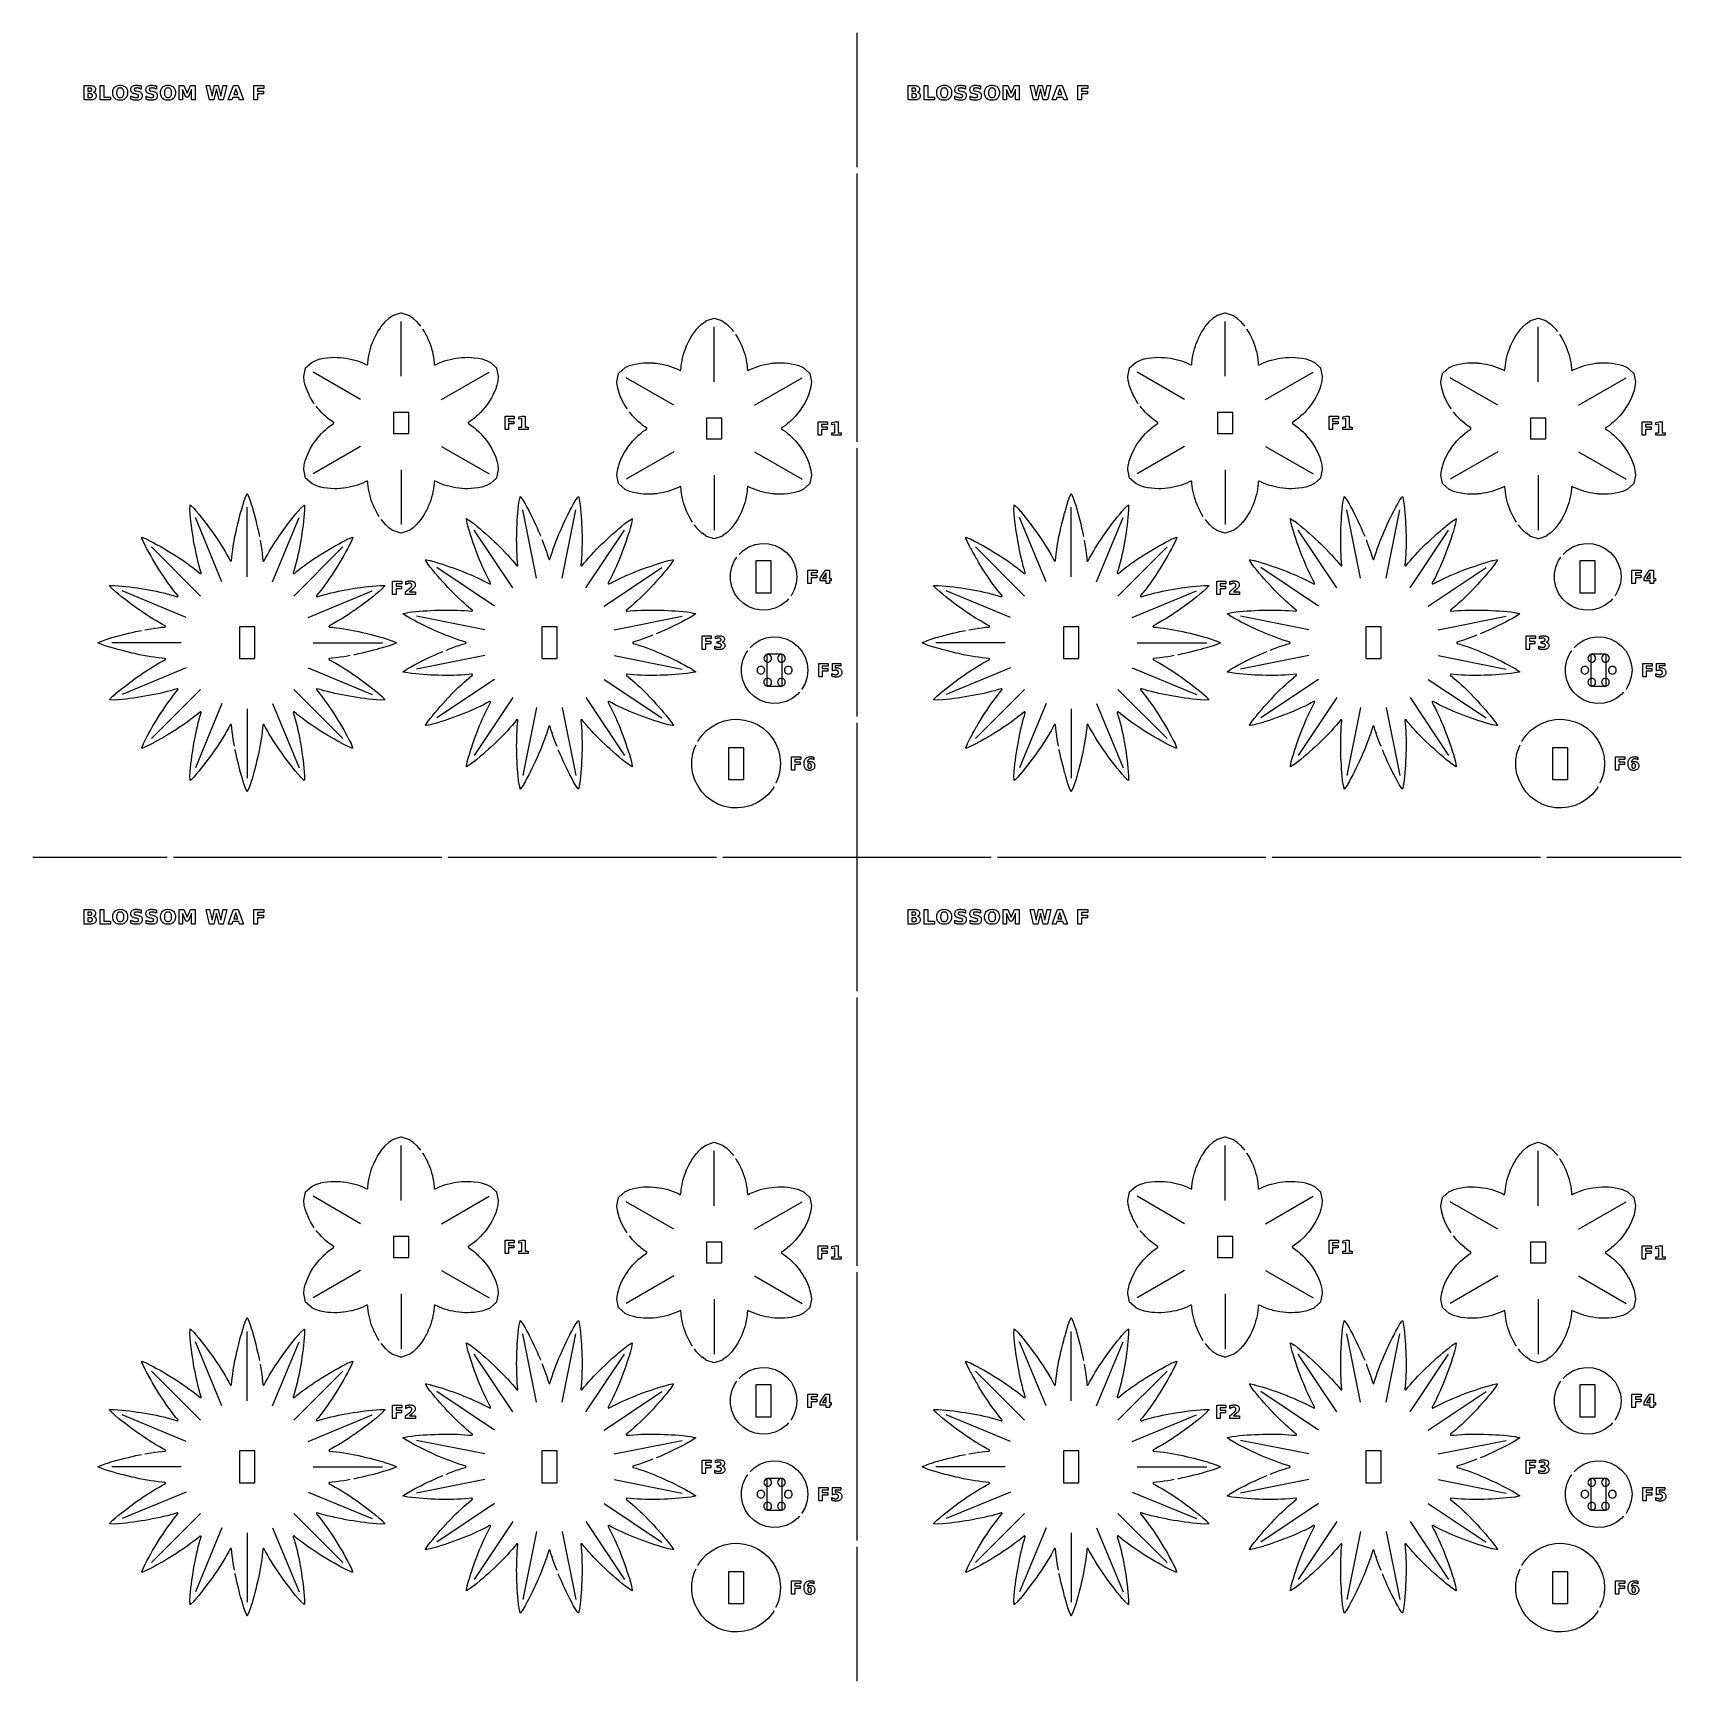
# Model space of a CAD drawing. Header units: millimetres. Extents: x 0 to 300, y 0 to 300.
import ezdxf

# ---------------------------------------------------------------- set-up
doc = ezdxf.new("R2010")
doc.units = ezdxf.units.MM
for name, color, linetype in [('CUT', 1, 'CONTINUOUS'), ('ENGRAVE', 5, 'CONTINUOUS'), ('SCORE', 7, 'CONTINUOUS')]:
    doc.layers.add(name, color=color, linetype=linetype)

msp = doc.modelspace()

# ---------------------------------------------------------------- linework, layer by layer
at = {"layer": 'CUT', "color": 1}
for points in [[(150, 275.6), (150, 300)], [(150, 225.6), (150, 274.4)], [(51.1822, 232.5628), (51.1504, 232.6072), (51.1471, 232.612), (50.8419, 233.0785), (50.8387, 233.0836), (50.5475, 233.5744), (50.5444, 233.58), (50.269, 234.0978), (50.2659, 234.104), (50.0086, 234.6529), (50.0055, 234.66), (49.7701, 235.2463), (49.767, 235.255), (49.5602, 235.8898), (49.5571, 235.901), (49.3919, 236.6061), (49.3891, 236.6226), (49.2984, 237.4572), (49.2975, 237.4718), (49.2997, 237.4863), (49.6053, 239.0114), (49.6123, 239.0388), (49.6325, 239.0586), (50.8005, 240.0858), (50.812, 240.0949), (50.8251, 240.1015), (51.5932, 240.4402), (51.6089, 240.446), (52.3021, 240.6555), (52.3134, 240.6584), (52.9665, 240.7967), (52.9756, 240.7983), (53.601, 240.8877), (53.6088, 240.8886), (54.2127, 240.9402), (54.2196, 240.9406), (54.8058, 240.9609), (54.8122, 240.961), (55.3828, 240.9543), (55.3889, 240.9541), (55.9455, 240.923), (55.9513, 240.9226), (56.495, 240.8691), (56.5007, 240.8685), (57.0322, 240.7939), (57.0378, 240.793), (57.5577, 240.6984), (57.5632, 240.6973), (58.072, 240.5834), (58.0774, 240.5821), (58.5753, 240.4494), (58.5806, 240.4479), (59.0679, 240.2967), (59.0731, 240.295), (59.5499, 240.1258), (59.5551, 240.1238), (60.0216, 239.9368), (60.0267, 239.9346), (60.4829, 239.7298), (60.488, 239.7274), (60.7646, 239.5895), (60.7776, 239.5838), (60.7893, 239.58), (60.8013, 239.5773), (60.8136, 239.5759), (60.8259, 239.5757), (60.8381, 239.5766), (60.8503, 239.5788), (60.8621, 239.5822), (60.8736, 239.5867), (60.8845, 239.5923), (60.8949, 239.599), (60.9045, 239.6067), (60.9133, 239.6152), (60.9213, 239.6246), (60.9283, 239.6348), (60.9342, 239.6456), (60.9391, 239.6569), (60.9428, 239.6686), (60.9454, 239.6806), (60.9469, 239.6947), (60.9658, 240.0033), (60.9663, 240.0089), (61.017, 240.5064), (61.0177, 240.5119), (61.0889, 241.0094), (61.0898, 241.0149), (61.1817, 241.5124), (61.1828, 241.5178), (61.2956, 242.0154), (61.2969, 242.0207), (61.4309, 242.5183), (61.4325, 242.5236), (61.5882, 243.0212), (61.59, 243.0265), (61.768, 243.5241), (61.77, 243.5293), (61.9713, 244.0269), (61.9735, 244.0321), (62.1991, 244.5298), (62.2016, 244.535), (62.453, 245.0326), (62.4559, 245.0379), (62.7354, 245.5355), (62.7386, 245.541), (63.0493, 246.0384), (63.0532, 246.0442), (63.3998, 246.5414), (63.4045, 246.5477), (63.7946, 247.0447), (63.8005, 247.0517), (64.2469, 247.5482), (64.255, 247.5565), (64.783, 248.0521), (64.7959, 248.0628), (65.4733, 248.5586), (65.4856, 248.5667), (65.4992, 248.5721), (66.9728, 249.07), (67, 249.0775), (67.0272, 249.07), (68.5008, 248.5721), (68.5144, 248.5667), (68.5267, 248.5586), (69.2041, 248.0628), (69.217, 248.0521), (69.745, 247.5565), (69.7531, 247.5482), (70.1995, 247.0517), (70.2054, 247.0447), (70.5194, 246.6447)], [(201.1822, 232.5628), (201.1504, 232.6072), (201.1471, 232.612), (200.8419, 233.0785), (200.8387, 233.0836), (200.5475, 233.5744), (200.5444, 233.58), (200.269, 234.0978), (200.2659, 234.104), (200.0086, 234.6529), (200.0055, 234.66), (199.7701, 235.2463), (199.767, 235.255), (199.5602, 235.8898), (199.5571, 235.901), (199.3919, 236.6061), (199.3891, 236.6226), (199.2984, 237.4572), (199.2975, 237.4718), (199.2997, 237.4863), (199.6053, 239.0114), (199.6123, 239.0388), (199.6325, 239.0586), (200.8005, 240.0858), (200.812, 240.0949), (200.8251, 240.1015), (201.5932, 240.4402), (201.6089, 240.446), (202.3021, 240.6555), (202.3134, 240.6584), (202.9665, 240.7967), (202.9756, 240.7983), (203.601, 240.8877), (203.6088, 240.8886), (204.2127, 240.9402), (204.2196, 240.9406), (204.8058, 240.9609), (204.8122, 240.961), (205.3828, 240.9543), (205.3889, 240.9541), (205.9455, 240.923), (205.9513, 240.9226), (206.495, 240.8691), (206.5007, 240.8685), (207.0322, 240.7939), (207.0378, 240.793), (207.5577, 240.6984), (207.5632, 240.6973), (208.072, 240.5834), (208.0774, 240.5821), (208.5753, 240.4494), (208.5806, 240.4479), (209.0679, 240.2967), (209.0731, 240.295), (209.5499, 240.1258), (209.5551, 240.1238), (210.0216, 239.9368), (210.0267, 239.9346), (210.4829, 239.7298), (210.488, 239.7274), (210.7646, 239.5895), (210.7776, 239.5838), (210.7893, 239.58), (210.8013, 239.5773), (210.8136, 239.5759), (210.8259, 239.5757), (210.8381, 239.5766), (210.8503, 239.5788), (210.8621, 239.5822), (210.8736, 239.5867), (210.8845, 239.5923), (210.8949, 239.599), (210.9045, 239.6067), (210.9133, 239.6152), (210.9213, 239.6246), (210.9283, 239.6348), (210.9342, 239.6456), (210.9391, 239.6569), (210.9428, 239.6686), (210.9454, 239.6806), (210.9469, 239.6947), (210.9658, 240.0033), (210.9663, 240.0089), (211.017, 240.5064), (211.0177, 240.5119), (211.0889, 241.0094), (211.0898, 241.0149), (211.1817, 241.5124), (211.1828, 241.5178), (211.2956, 242.0154), (211.2969, 242.0207), (211.4309, 242.5183), (211.4325, 242.5236), (211.5882, 243.0212), (211.59, 243.0265), (211.768, 243.5241), (211.77, 243.5293), (211.9713, 244.0269), (211.9735, 244.0321), (212.1991, 244.5298), (212.2016, 244.535), (212.453, 245.0326), (212.4559, 245.0379), (212.7354, 245.5355), (212.7386, 245.541), (213.0493, 246.0384), (213.0532, 246.0442), (213.3998, 246.5414), (213.4045, 246.5477), (213.7946, 247.0447), (213.8005, 247.0517), (214.2469, 247.5482), (214.255, 247.5565), (214.783, 248.0521), (214.7959, 248.0628), (215.4733, 248.5586), (215.4856, 248.5667), (215.4992, 248.5721), (216.9728, 249.07), (217, 249.0775), (217.0272, 249.07), (218.5008, 248.5721), (218.5144, 248.5667), (218.5267, 248.5586), (219.2041, 248.0628), (219.217, 248.0521), (219.745, 247.5565), (219.7531, 247.5482), (220.1995, 247.0517), (220.2054, 247.0447), (220.5194, 246.6447)], [(70.8969, 246.1158), (70.9468, 246.0442), (70.9507, 246.0384), (71.2614, 245.541), (71.2646, 245.5355), (71.5441, 245.0379), (71.547, 245.0326), (71.7984, 244.535), (71.8009, 244.5298), (72.0265, 244.0321), (72.0287, 244.0269), (72.23, 243.5293), (72.232, 243.5241), (72.41, 243.0265), (72.4118, 243.0212), (72.5675, 242.5236), (72.5691, 242.5183), (72.7031, 242.0207), (72.7044, 242.0154), (72.8172, 241.5178), (72.8183, 241.5124), (72.9102, 241.0149), (72.9111, 241.0094), (72.9823, 240.5119), (72.983, 240.5064), (73.0337, 240.0089), (73.0342, 240.0033), (73.0531, 239.6947), (73.0546, 239.6806), (73.0572, 239.6686), (73.0609, 239.6569), (73.0658, 239.6456), (73.0717, 239.6348), (73.0787, 239.6246), (73.0867, 239.6152), (73.0955, 239.6067), (73.1051, 239.599), (73.1155, 239.5923), (73.1264, 239.5867), (73.1379, 239.5822), (73.1497, 239.5788), (73.1619, 239.5766), (73.1741, 239.5757), (73.1864, 239.5759), (73.1987, 239.5773), (73.2107, 239.58), (73.2224, 239.5838), (73.2354, 239.5895), (73.512, 239.7274), (73.5171, 239.7298), (73.9733, 239.9346), (73.9784, 239.9368), (74.4449, 240.1238), (74.4501, 240.1258), (74.9269, 240.295), (74.9321, 240.2967), (75.4194, 240.4479), (75.4247, 240.4494), (75.9226, 240.5821), (75.928, 240.5834), (76.4368, 240.6973), (76.4423, 240.6984), (76.9622, 240.793), (76.9678, 240.7939), (77.4993, 240.8685), (77.505, 240.8691), (78.0487, 240.9226), (78.0545, 240.923), (78.6111, 240.9541), (78.6172, 240.9543), (79.1878, 240.961), (79.1942, 240.9609), (79.7804, 240.9406), (79.7873, 240.9402), (80.3912, 240.8886), (80.399, 240.8877), (81.0244, 240.7983), (81.0335, 240.7967), (81.6866, 240.6584), (81.6979, 240.6555), (82.3911, 240.446), (82.4068, 240.4402), (83.1749, 240.1015), (83.188, 240.0949), (83.1995, 240.0858), (84.3675, 239.0586), (84.3877, 239.0388), (84.3947, 239.0114), (84.7003, 237.4863), (84.7025, 237.4718), (84.7016, 237.4572), (84.6109, 236.6226), (84.6081, 236.6061), (84.4429, 235.901), (84.4398, 235.8898), (84.233, 235.255), (84.2299, 235.2463), (83.9945, 234.66), (83.9914, 234.6529), (83.7341, 234.104), (83.731, 234.0978), (83.4556, 233.58), (83.4525, 233.5744), (83.1613, 233.0836), (83.1581, 233.0785), (82.8529, 232.612), (82.8496, 232.6072), (82.5315, 232.163), (82.5281, 232.1585), (82.1977, 231.7354), (82.1942, 231.731), (81.8523, 231.328), (81.8486, 231.3239), (81.4955, 230.9402), (81.4917, 230.9362), (81.1278, 230.5713), (81.1238, 230.5675), (80.7493, 230.2211), (80.7452, 230.2174), (80.3603, 229.8891), (80.356, 229.8855), (79.9607, 229.5751), (79.9563, 229.5718), (79.5508, 229.2791), (79.5462, 229.2759), (79.2884, 229.1053), (79.277, 229.0969), (79.2679, 229.0886), (79.2596, 229.0795), (79.2522, 229.0697), (79.2458, 229.0591), (79.2406, 229.048), (79.2364, 229.0364), (79.2334, 229.0245), (79.2316, 229.0123), (79.231, 229), (79.2316, 228.9877), (79.2334, 228.9755), (79.2364, 228.9636), (79.2406, 228.952), (79.2458, 228.9409), (79.2522, 228.9303), (79.2596, 228.9205), (79.2679, 228.9114), (79.277, 228.9031), (79.2884, 228.8947), (79.5462, 228.7241), (79.5508, 228.7209), (79.9563, 228.4282), (79.9607, 228.4249), (80.356, 228.1145), (80.3603, 228.1109), (80.7452, 227.7826), (80.7493, 227.7789), (81.1238, 227.4325), (81.1278, 227.4287), (81.4917, 227.0638), (81.4955, 227.0598), (81.8486, 226.6761), (81.8523, 226.672), (82.1942, 226.269), (82.1977, 226.2646), (82.5281, 225.8415), (82.5315, 225.837), (82.8496, 225.3928), (82.8529, 225.388), (83.1581, 224.9215), (83.1613, 224.9164), (83.4525, 224.4256), (83.4556, 224.42), (83.731, 223.9022), (83.7341, 223.896), (83.9914, 223.3471), (83.9945, 223.34), (84.2299, 222.7537), (84.233, 222.745), (84.4398, 222.1102), (84.4429, 222.099), (84.6081, 221.3939), (84.6109, 221.3774), (84.7016, 220.5428), (84.7025, 220.5282), (84.7003, 220.5137), (84.3947, 218.9886), (84.3877, 218.9612), (84.3675, 218.9414), (83.1995, 217.9142), (83.188, 217.9051), (83.1749, 217.8985), (82.4068, 217.5598), (82.3911, 217.554), (81.6979, 217.3445), (81.6866, 217.3416), (81.0335, 217.2033), (81.0244, 217.2017), (80.399, 217.1123), (80.3912, 217.1114), (79.7873, 217.0598), (79.7804, 217.0594), (79.1942, 217.0391), (79.1878, 217.039), (78.6172, 217.0457), (78.6111, 217.0459), (78.0545, 217.077), (78.0487, 217.0774), (77.505, 217.1309), (77.4993, 217.1315), (76.9678, 217.2061), (76.9622, 217.207), (76.4423, 217.3016), (76.4368, 217.3027), (75.928, 217.4166), (75.9226, 217.4179), (75.4247, 217.5506), (75.4194, 217.5521), (74.9321, 217.7033), (74.9269, 217.705), (74.4501, 217.8742), (74.4449, 217.8762), (73.9784, 218.0632), (73.9733, 218.0654), (73.5171, 218.2702), (73.512, 218.2726), (73.2354, 218.4105), (73.2224, 218.4162), (73.2107, 218.42), (73.1987, 218.4227), (73.1864, 218.4241), (73.1741, 218.4243), (73.1619, 218.4234), (73.1497, 218.4212), (73.1379, 218.4178), (73.1264, 218.4133), (73.1155, 218.4077), (73.1051, 218.401), (73.0955, 218.3933), (73.0867, 218.3848), (73.0787, 218.3754), (73.0717, 218.3652), (73.0658, 218.3544), (73.0609, 218.3431), (73.0572, 218.3314), (73.0546, 218.3194), (73.0531, 218.3053), (73.0342, 217.9967), (73.0337, 217.9911), (72.983, 217.4936), (72.9823, 217.4881), (72.9111, 216.9906), (72.9102, 216.9851), (72.8183, 216.4876), (72.8172, 216.4822), (72.7044, 215.9846), (72.7031, 215.9793), (72.5691, 215.4817), (72.5675, 215.4764), (72.4118, 214.9788), (72.41, 214.9735), (72.232, 214.4759), (72.23, 214.4707), (72.0287, 213.9731), (72.0265, 213.9679), (71.8009, 213.4702), (71.7984, 213.465), (71.547, 212.9674), (71.5441, 212.9621), (71.2646, 212.4645), (71.2614, 212.459), (70.9507, 211.9616), (70.9468, 211.9558), (70.6002, 211.4586), (70.5955, 211.4523), (70.2054, 210.9553), (70.1995, 210.9483), (69.7531, 210.4518), (69.745, 210.4435), (69.217, 209.9479), (69.2041, 209.9372), (68.5267, 209.4414), (68.5144, 209.4333), (68.5008, 209.4279), (67.0272, 208.93), (67, 208.9225), (66.9728, 208.93), (65.4992, 209.4279), (65.4856, 209.4333), (65.4733, 209.4414), (64.7959, 209.9372), (64.783, 209.9479), (64.255, 210.4435), (64.2469, 210.4518), (63.8005, 210.9483), (63.7946, 210.9553), (63.4109, 211.4441)], [(108.1822, 231.5628), (108.1504, 231.6072), (108.1471, 231.612), (107.8419, 232.0785), (107.8387, 232.0836), (107.5475, 232.5744), (107.5444, 232.58), (107.269, 233.0978), (107.2659, 233.104), (107.0086, 233.6529), (107.0055, 233.66), (106.7701, 234.2463), (106.767, 234.255), (106.5602, 234.8898), (106.5571, 234.901), (106.3919, 235.6061), (106.3891, 235.6226), (106.2984, 236.4572), (106.2975, 236.4718), (106.2997, 236.4863), (106.6053, 238.0114), (106.6123, 238.0388), (106.6325, 238.0586), (107.8005, 239.0858), (107.812, 239.0949), (107.8251, 239.1015), (108.5932, 239.4402), (108.6089, 239.446), (109.3021, 239.6555), (109.3134, 239.6584), (109.9665, 239.7967), (109.9756, 239.7983), (110.601, 239.8877), (110.6088, 239.8886), (111.2127, 239.9402), (111.2196, 239.9406), (111.8058, 239.9609), (111.8122, 239.961), (112.3828, 239.9543), (112.3889, 239.9541), (112.9455, 239.923), (112.9513, 239.9226), (113.495, 239.8691), (113.5007, 239.8685), (114.0322, 239.7939), (114.0378, 239.793), (114.5577, 239.6984), (114.5632, 239.6973), (115.072, 239.5834), (115.0774, 239.5821), (115.5753, 239.4494), (115.5806, 239.4479), (116.0679, 239.2967), (116.0731, 239.295), (116.5499, 239.1258), (116.5551, 239.1238), (117.0216, 238.9368), (117.0267, 238.9346), (117.4829, 238.7298), (117.488, 238.7274), (117.7646, 238.5895), (117.7776, 238.5838), (117.7893, 238.58), (117.8013, 238.5773), (117.8136, 238.5759), (117.8259, 238.5757), (117.8381, 238.5766), (117.8503, 238.5788), (117.8621, 238.5822), (117.8736, 238.5867), (117.8845, 238.5923), (117.8949, 238.599), (117.9045, 238.6067), (117.9133, 238.6152), (117.9213, 238.6246), (117.9283, 238.6348), (117.9342, 238.6456), (117.9391, 238.6569), (117.9428, 238.6686), (117.9454, 238.6806), (117.9469, 238.6947), (117.9658, 239.0033), (117.9663, 239.0089), (118.017, 239.5064), (118.0177, 239.5119), (118.0889, 240.0094), (118.0898, 240.0149), (118.1817, 240.5124), (118.1828, 240.5178), (118.2956, 241.0154), (118.2969, 241.0207), (118.4309, 241.5183), (118.4325, 241.5236), (118.5882, 242.0212), (118.59, 242.0265), (118.768, 242.5241), (118.77, 242.5293), (118.9713, 243.0269), (118.9735, 243.0321), (119.1991, 243.5298), (119.2016, 243.535), (119.453, 244.0326), (119.4559, 244.0379), (119.7354, 244.5355), (119.7386, 244.541), (120.0493, 245.0384), (120.0532, 245.0442), (120.3998, 245.5414), (120.4045, 245.5477), (120.7946, 246.0447), (120.8005, 246.0517), (121.2469, 246.5482), (121.255, 246.5565), (121.783, 247.0521), (121.7959, 247.0628), (122.4733, 247.5586), (122.4856, 247.5667), (122.4992, 247.5721), (123.9728, 248.07), (124, 248.0775), (124.0272, 248.07), (125.5008, 247.5721), (125.5144, 247.5667), (125.5267, 247.5586), (126.2041, 247.0628), (126.217, 247.0521), (126.745, 246.5565), (126.7531, 246.5482), (127.1995, 246.0517), (127.2054, 246.0447), (127.5194, 245.6447)], [(220.8969, 246.1158), (220.9468, 246.0442), (220.9507, 246.0384), (221.2614, 245.541), (221.2646, 245.5355), (221.5441, 245.0379), (221.547, 245.0326), (221.7984, 244.535), (221.8009, 244.5298), (222.0265, 244.0321), (222.0287, 244.0269), (222.23, 243.5293), (222.232, 243.5241), (222.41, 243.0265), (222.4118, 243.0212), (222.5675, 242.5236), (222.5691, 242.5183), (222.7031, 242.0207), (222.7044, 242.0154), (222.8172, 241.5178), (222.8183, 241.5124), (222.9102, 241.0149), (222.9111, 241.0094), (222.9823, 240.5119), (222.983, 240.5064), (223.0337, 240.0089), (223.0342, 240.0033), (223.0531, 239.6947), (223.0546, 239.6806), (223.0572, 239.6686), (223.0609, 239.6569), (223.0658, 239.6456), (223.0717, 239.6348), (223.0787, 239.6246), (223.0867, 239.6152), (223.0955, 239.6067), (223.1051, 239.599), (223.1155, 239.5923), (223.1264, 239.5867), (223.1379, 239.5822), (223.1497, 239.5788), (223.1619, 239.5766), (223.1741, 239.5757), (223.1864, 239.5759), (223.1987, 239.5773), (223.2107, 239.58), (223.2224, 239.5838), (223.2354, 239.5895), (223.512, 239.7274), (223.5171, 239.7298), (223.9733, 239.9346), (223.9784, 239.9368), (224.4449, 240.1238), (224.4501, 240.1258), (224.9269, 240.295), (224.9321, 240.2967), (225.4194, 240.4479), (225.4247, 240.4494), (225.9226, 240.5821), (225.928, 240.5834), (226.4368, 240.6973), (226.4423, 240.6984), (226.9622, 240.793), (226.9678, 240.7939), (227.4993, 240.8685), (227.505, 240.8691), (228.0487, 240.9226), (228.0545, 240.923), (228.6111, 240.9541), (228.6172, 240.9543), (229.1878, 240.961), (229.1942, 240.9609), (229.7804, 240.9406), (229.7873, 240.9402), (230.3912, 240.8886), (230.399, 240.8877), (231.0244, 240.7983), (231.0335, 240.7967), (231.6866, 240.6584), (231.6979, 240.6555), (232.3911, 240.446), (232.4068, 240.4402), (233.1749, 240.1015), (233.188, 240.0949), (233.1995, 240.0858), (234.3675, 239.0586), (234.3877, 239.0388), (234.3947, 239.0114), (234.7003, 237.4863), (234.7025, 237.4718), (234.7016, 237.4572), (234.6109, 236.6226), (234.6081, 236.6061), (234.4429, 235.901), (234.4398, 235.8898), (234.233, 235.255), (234.2299, 235.2463), (233.9945, 234.66), (233.9914, 234.6529), (233.7341, 234.104), (233.731, 234.0978), (233.4556, 233.58), (233.4525, 233.5744), (233.1613, 233.0836), (233.1581, 233.0785), (232.8529, 232.612), (232.8496, 232.6072), (232.5315, 232.163), (232.5281, 232.1585), (232.1977, 231.7354), (232.1942, 231.731), (231.8523, 231.328), (231.8486, 231.3239), (231.4955, 230.9402), (231.4917, 230.9362), (231.1278, 230.5713), (231.1238, 230.5675), (230.7493, 230.2211), (230.7452, 230.2174), (230.3603, 229.8891), (230.356, 229.8855), (229.9607, 229.5751), (229.9563, 229.5718), (229.5508, 229.2791), (229.5462, 229.2759), (229.2884, 229.1053), (229.277, 229.0969), (229.2679, 229.0886), (229.2596, 229.0795), (229.2522, 229.0697), (229.2458, 229.0591), (229.2406, 229.048), (229.2364, 229.0364), (229.2334, 229.0245), (229.2316, 229.0123), (229.231, 229), (229.2316, 228.9877), (229.2334, 228.9755), (229.2364, 228.9636), (229.2406, 228.952), (229.2458, 228.9409), (229.2522, 228.9303), (229.2596, 228.9205), (229.2679, 228.9114), (229.277, 228.9031), (229.2884, 228.8947), (229.5462, 228.7241), (229.5508, 228.7209), (229.9563, 228.4282), (229.9607, 228.4249), (230.356, 228.1145), (230.3603, 228.1109), (230.7452, 227.7826), (230.7493, 227.7789), (231.1238, 227.4325), (231.1278, 227.4287), (231.4917, 227.0638), (231.4955, 227.0598), (231.8486, 226.6761), (231.8523, 226.672), (232.1942, 226.269), (232.1977, 226.2646), (232.5281, 225.8415), (232.5315, 225.837), (232.8496, 225.3928), (232.8529, 225.388), (233.1581, 224.9215), (233.1613, 224.9164), (233.4525, 224.4256), (233.4556, 224.42), (233.731, 223.9022), (233.7341, 223.896), (233.9914, 223.3471), (233.9945, 223.34), (234.2299, 222.7537), (234.233, 222.745), (234.4398, 222.1102), (234.4429, 222.099), (234.6081, 221.3939), (234.6109, 221.3774), (234.7016, 220.5428), (234.7025, 220.5282), (234.7003, 220.5137), (234.3947, 218.9886), (234.3877, 218.9612), (234.3675, 218.9414), (233.1995, 217.9142), (233.188, 217.9051), (233.1749, 217.8985), (232.4068, 217.5598), (232.3911, 217.554), (231.6979, 217.3445), (231.6866, 217.3416), (231.0335, 217.2033), (231.0244, 217.2017), (230.399, 217.1123), (230.3912, 217.1114), (229.7873, 217.0598), (229.7804, 217.0594), (229.1942, 217.0391), (229.1878, 217.039), (228.6172, 217.0457), (228.6111, 217.0459), (228.0545, 217.077), (228.0487, 217.0774), (227.505, 217.1309), (227.4993, 217.1315), (226.9678, 217.2061), (226.9622, 217.207), (226.4423, 217.3016), (226.4368, 217.3027), (225.928, 217.4166), (225.9226, 217.4179), (225.4247, 217.5506), (225.4194, 217.5521), (224.9321, 217.7033), (224.9269, 217.705), (224.4501, 217.8742), (224.4449, 217.8762), (223.9784, 218.0632), (223.9733, 218.0654), (223.5171, 218.2702), (223.512, 218.2726), (223.2354, 218.4105), (223.2224, 218.4162), (223.2107, 218.42), (223.1987, 218.4227), (223.1864, 218.4241), (223.1741, 218.4243), (223.1619, 218.4234), (223.1497, 218.4212), (223.1379, 218.4178), (223.1264, 218.4133), (223.1155, 218.4077), (223.1051, 218.401), (223.0955, 218.3933), (223.0867, 218.3848), (223.0787, 218.3754), (223.0717, 218.3652), (223.0658, 218.3544), (223.0609, 218.3431), (223.0572, 218.3314), (223.0546, 218.3194), (223.0531, 218.3053), (223.0342, 217.9967), (223.0337, 217.9911), (222.983, 217.4936), (222.9823, 217.4881), (222.9111, 216.9906), (222.9102, 216.9851), (222.8183, 216.4876), (222.8172, 216.4822), (222.7044, 215.9846), (222.7031, 215.9793), (222.5691, 215.4817), (222.5675, 215.4764), (222.4118, 214.9788), (222.41, 214.9735), (222.232, 214.4759), (222.23, 214.4707), (222.0287, 213.9731), (222.0265, 213.9679), (221.8009, 213.4702), (221.7984, 213.465), (221.547, 212.9674), (221.5441, 212.9621), (221.2646, 212.4645), (221.2614, 212.459), (220.9507, 211.9616), (220.9468, 211.9558), (220.6002, 211.4586), (220.5955, 211.4523), (220.2054, 210.9553), (220.1995, 210.9483), (219.7531, 210.4518), (219.745, 210.4435), (219.217, 209.9479), (219.2041, 209.9372), (218.5267, 209.4414), (218.5144, 209.4333), (218.5008, 209.4279), (217.0272, 208.93), (217, 208.9225), (216.9728, 208.93), (215.4992, 209.4279), (215.4856, 209.4333), (215.4733, 209.4414), (214.7959, 209.9372), (214.783, 209.9479), (214.255, 210.4435), (214.2469, 210.4518), (213.8005, 210.9483), (213.7946, 210.9553), (213.4109, 211.4441)], [(258.1822, 231.5628), (258.1504, 231.6072), (258.1471, 231.612), (257.8419, 232.0785), (257.8387, 232.0836), (257.5475, 232.5744), (257.5444, 232.58), (257.269, 233.0978), (257.2659, 233.104), (257.0086, 233.6529), (257.0055, 233.66), (256.7701, 234.2463), (256.767, 234.255), (256.5602, 234.8898), (256.5571, 234.901), (256.3919, 235.6061), (256.3891, 235.6226), (256.2984, 236.4572), (256.2975, 236.4718), (256.2997, 236.4863), (256.6053, 238.0114), (256.6123, 238.0388), (256.6325, 238.0586), (257.8005, 239.0858), (257.812, 239.0949), (257.8251, 239.1015), (258.5932, 239.4402), (258.6089, 239.446), (259.3021, 239.6555), (259.3134, 239.6584), (259.9665, 239.7967), (259.9756, 239.7983), (260.601, 239.8877), (260.6088, 239.8886), (261.2127, 239.9402), (261.2196, 239.9406), (261.8058, 239.9609), (261.8122, 239.961), (262.3828, 239.9543), (262.3889, 239.9541), (262.9455, 239.923), (262.9513, 239.9226), (263.495, 239.8691), (263.5007, 239.8685), (264.0322, 239.7939), (264.0378, 239.793), (264.5577, 239.6984), (264.5632, 239.6973), (265.072, 239.5834), (265.0774, 239.5821), (265.5753, 239.4494), (265.5806, 239.4479), (266.0679, 239.2967), (266.0731, 239.295), (266.5499, 239.1258), (266.5551, 239.1238), (267.0216, 238.9368), (267.0267, 238.9346), (267.4829, 238.7298), (267.488, 238.7274), (267.7646, 238.5895), (267.7776, 238.5838), (267.7893, 238.58), (267.8013, 238.5773), (267.8136, 238.5759), (267.8259, 238.5757), (267.8381, 238.5766), (267.8503, 238.5788), (267.8621, 238.5822), (267.8736, 238.5867), (267.8845, 238.5923), (267.8949, 238.599), (267.9045, 238.6067), (267.9133, 238.6152), (267.9213, 238.6246), (267.9283, 238.6348), (267.9342, 238.6456), (267.9391, 238.6569), (267.9428, 238.6686), (267.9454, 238.6806), (267.9469, 238.6947), (267.9658, 239.0033), (267.9663, 239.0089), (268.017, 239.5064), (268.0177, 239.5119), (268.0889, 240.0094), (268.0898, 240.0149), (268.1817, 240.5124), (268.1828, 240.5178), (268.2956, 241.0154), (268.2969, 241.0207), (268.4309, 241.5183), (268.4325, 241.5236), (268.5882, 242.0212), (268.59, 242.0265), (268.768, 242.5241), (268.77, 242.5293), (268.9713, 243.0269), (268.9735, 243.0321), (269.1991, 243.5298), (269.2016, 243.535), (269.453, 244.0326), (269.4559, 244.0379), (269.7354, 244.5355), (269.7386, 244.541), (270.0493, 245.0384), (270.0532, 245.0442), (270.3998, 245.5414), (270.4045, 245.5477), (270.7946, 246.0447), (270.8005, 246.0517), (271.2469, 246.5482), (271.255, 246.5565), (271.783, 247.0521), (271.7959, 247.0628), (272.4733, 247.5586), (272.4856, 247.5667), (272.4992, 247.5721), (273.9728, 248.07), (274, 248.0775), (274.0272, 248.07), (275.5008, 247.5721), (275.5144, 247.5667), (275.5267, 247.5586), (276.2041, 247.0628), (276.217, 247.0521), (276.745, 246.5565), (276.7531, 246.5482), (277.1995, 246.0517), (277.2054, 246.0447), (277.5194, 245.6447)], [(127.8969, 245.1158), (127.9468, 245.0442), (127.9507, 245.0384), (128.2614, 244.541), (128.2646, 244.5355), (128.5441, 244.0379), (128.547, 244.0326), (128.7984, 243.535), (128.8009, 243.5298), (129.0265, 243.0321), (129.0287, 243.0269), (129.23, 242.5293), (129.232, 242.5241), (129.41, 242.0265), (129.4118, 242.0212), (129.5675, 241.5236), (129.5691, 241.5183), (129.7031, 241.0207), (129.7044, 241.0154), (129.8172, 240.5178), (129.8183, 240.5124), (129.9102, 240.0149), (129.9111, 240.0094), (129.9823, 239.5119), (129.983, 239.5064), (130.0337, 239.0089), (130.0342, 239.0033), (130.0531, 238.6947), (130.0546, 238.6806), (130.0572, 238.6686), (130.0609, 238.6569), (130.0658, 238.6456), (130.0717, 238.6348), (130.0787, 238.6246), (130.0867, 238.6152), (130.0955, 238.6067), (130.1051, 238.599), (130.1155, 238.5923), (130.1264, 238.5867), (130.1379, 238.5822), (130.1497, 238.5788), (130.1619, 238.5766), (130.1741, 238.5757), (130.1864, 238.5759), (130.1987, 238.5773), (130.2107, 238.58), (130.2224, 238.5838), (130.2354, 238.5895), (130.512, 238.7274), (130.5171, 238.7298), (130.9733, 238.9346), (130.9784, 238.9368), (131.4449, 239.1238), (131.4501, 239.1258), (131.9269, 239.295), (131.9321, 239.2967), (132.4194, 239.4479), (132.4247, 239.4494), (132.9226, 239.5821), (132.928, 239.5834), (133.4368, 239.6973), (133.4423, 239.6984), (133.9622, 239.793), (133.9678, 239.7939), (134.4993, 239.8685), (134.505, 239.8691), (135.0487, 239.9226), (135.0545, 239.923), (135.6111, 239.9541), (135.6172, 239.9543), (136.1878, 239.961), (136.1942, 239.9609), (136.7804, 239.9406), (136.7873, 239.9402), (137.3912, 239.8886), (137.399, 239.8877), (138.0244, 239.7983), (138.0335, 239.7967), (138.6866, 239.6584), (138.6979, 239.6555), (139.3911, 239.446), (139.4068, 239.4402), (140.1749, 239.1015), (140.188, 239.0949), (140.1995, 239.0858), (141.3675, 238.0586), (141.3877, 238.0388), (141.3947, 238.0114), (141.7003, 236.4863), (141.7025, 236.4718), (141.7016, 236.4572), (141.6109, 235.6226), (141.6081, 235.6061), (141.4429, 234.901), (141.4398, 234.8898), (141.233, 234.255), (141.2299, 234.2463), (140.9945, 233.66), (140.9914, 233.6529), (140.7341, 233.104), (140.731, 233.0978), (140.4556, 232.58), (140.4525, 232.5744), (140.1613, 232.0836), (140.1581, 232.0785), (139.8529, 231.612), (139.8496, 231.6072), (139.5315, 231.163), (139.5281, 231.1585), (139.1977, 230.7354), (139.1942, 230.731), (138.8523, 230.328), (138.8486, 230.3239), (138.4955, 229.9402), (138.4917, 229.9362), (138.1278, 229.5713), (138.1238, 229.5675), (137.7493, 229.2211), (137.7452, 229.2174), (137.3603, 228.8891), (137.356, 228.8855), (136.9607, 228.5751), (136.9563, 228.5718), (136.5508, 228.2791), (136.5462, 228.2759), (136.2884, 228.1053), (136.277, 228.0969), (136.2679, 228.0886), (136.2596, 228.0795), (136.2522, 228.0697), (136.2458, 228.0591), (136.2406, 228.048), (136.2364, 228.0364), (136.2334, 228.0245), (136.2316, 228.0123), (136.231, 228), (136.2316, 227.9877), (136.2334, 227.9755), (136.2364, 227.9636), (136.2406, 227.952), (136.2458, 227.9409), (136.2522, 227.9303), (136.2596, 227.9205), (136.2679, 227.9114), (136.277, 227.9031), (136.2884, 227.8947), (136.5462, 227.7241), (136.5508, 227.7209), (136.9563, 227.4282), (136.9607, 227.4249), (137.356, 227.1145), (137.3603, 227.1109), (137.7452, 226.7826), (137.7493, 226.7789), (138.1238, 226.4325), (138.1278, 226.4287), (138.4917, 226.0638), (138.4955, 226.0598), (138.8486, 225.6761), (138.8523, 225.672), (139.1942, 225.269), (139.1977, 225.2646), (139.5281, 224.8415), (139.5315, 224.837), (139.8496, 224.3928), (139.8529, 224.388), (140.1581, 223.9215), (140.1613, 223.9164), (140.4525, 223.4256), (140.4556, 223.42), (140.731, 222.9022), (140.7341, 222.896), (140.9914, 222.3471), (140.9945, 222.34), (141.2299, 221.7537), (141.233, 221.745), (141.4398, 221.1102), (141.4429, 221.099), (141.6081, 220.3939), (141.6109, 220.3774), (141.7016, 219.5428), (141.7025, 219.5282), (141.7003, 219.5137), (141.3947, 217.9886), (141.3877, 217.9612), (141.3675, 217.9414), (140.1995, 216.9142), (140.188, 216.9051), (140.1749, 216.8985), (139.4068, 216.5598), (139.3911, 216.554), (138.6979, 216.3445), (138.6866, 216.3416), (138.0335, 216.2033), (138.0244, 216.2017), (137.399, 216.1123), (137.3912, 216.1114), (136.7873, 216.0598), (136.7804, 216.0594), (136.1942, 216.0391), (136.1878, 216.039), (135.6172, 216.0457), (135.6111, 216.0459), (135.0545, 216.077), (135.0487, 216.0774), (134.505, 216.1309), (134.4993, 216.1315), (133.9678, 216.2061), (133.9622, 216.207), (133.4423, 216.3016), (133.4368, 216.3027), (132.928, 216.4166), (132.9226, 216.4179), (132.4247, 216.5506), (132.4194, 216.5521), (131.9321, 216.7033), (131.9269, 216.705), (131.4501, 216.8742), (131.4449, 216.8762), (130.9784, 217.0632), (130.9733, 217.0654), (130.5171, 217.2702), (130.512, 217.2726), (130.2354, 217.4105), (130.2224, 217.4162), (130.2107, 217.42), (130.1987, 217.4227), (130.1864, 217.4241), (130.1741, 217.4243), (130.1619, 217.4234), (130.1497, 217.4212), (130.1379, 217.4178), (130.1264, 217.4133), (130.1155, 217.4077), (130.1051, 217.401), (130.0955, 217.3933), (130.0867, 217.3848), (130.0787, 217.3754), (130.0717, 217.3652), (130.0658, 217.3544), (130.0609, 217.3431), (130.0572, 217.3314), (130.0546, 217.3194), (130.0531, 217.3053), (130.0342, 216.9967), (130.0337, 216.9911), (129.983, 216.4936), (129.9823, 216.4881), (129.9111, 215.9906), (129.9102, 215.9851), (129.8183, 215.4876), (129.8172, 215.4822), (129.7044, 214.9846), (129.7031, 214.9793), (129.5691, 214.4817), (129.5675, 214.4764), (129.4118, 213.9788), (129.41, 213.9735), (129.232, 213.4759), (129.23, 213.4707), (129.0287, 212.9731), (129.0265, 212.9679), (128.8009, 212.4702), (128.7984, 212.465), (128.547, 211.9674), (128.5441, 211.9621), (128.2646, 211.4645), (128.2614, 211.459), (127.9507, 210.9616), (127.9468, 210.9558), (127.6002, 210.4586), (127.5955, 210.4523), (127.2054, 209.9553), (127.1995, 209.9483), (126.7531, 209.4518), (126.745, 209.4435), (126.217, 208.9479), (126.2041, 208.9372), (125.5267, 208.4414), (125.5144, 208.4333), (125.5008, 208.4279), (124.0272, 207.93), (124, 207.9225), (123.9728, 207.93), (122.4992, 208.4279), (122.4856, 208.4333), (122.4733, 208.4414), (121.7959, 208.9372), (121.783, 208.9479), (121.255, 209.4435), (121.2469, 209.4518), (120.8005, 209.9483), (120.7946, 209.9553), (120.4109, 210.4441)], [(277.8969, 245.1158), (277.9468, 245.0442), (277.9507, 245.0384), (278.2614, 244.541), (278.2646, 244.5355), (278.5441, 244.0379), (278.547, 244.0326), (278.7984, 243.535), (278.8009, 243.5298), (279.0265, 243.0321), (279.0287, 243.0269), (279.23, 242.5293), (279.232, 242.5241), (279.41, 242.0265), (279.4118, 242.0212), (279.5675, 241.5236), (279.5691, 241.5183), (279.7031, 241.0207), (279.7044, 241.0154), (279.8172, 240.5178), (279.8183, 240.5124), (279.9102, 240.0149), (279.9111, 240.0094), (279.9823, 239.5119), (279.983, 239.5064), (280.0337, 239.0089), (280.0342, 239.0033), (280.0531, 238.6947), (280.0546, 238.6806), (280.0572, 238.6686), (280.0609, 238.6569), (280.0658, 238.6456), (280.0717, 238.6348), (280.0787, 238.6246), (280.0867, 238.6152), (280.0955, 238.6067), (280.1051, 238.599), (280.1155, 238.5923), (280.1264, 238.5867), (280.1379, 238.5822), (280.1497, 238.5788), (280.1619, 238.5766), (280.1741, 238.5757), (280.1864, 238.5759), (280.1987, 238.5773), (280.2107, 238.58), (280.2224, 238.5838), (280.2354, 238.5895), (280.512, 238.7274), (280.5171, 238.7298), (280.9733, 238.9346), (280.9784, 238.9368), (281.4449, 239.1238), (281.4501, 239.1258), (281.9269, 239.295), (281.9321, 239.2967), (282.4194, 239.4479), (282.4247, 239.4494), (282.9226, 239.5821), (282.928, 239.5834), (283.4368, 239.6973), (283.4423, 239.6984), (283.9622, 239.793), (283.9678, 239.7939), (284.4993, 239.8685), (284.505, 239.8691), (285.0487, 239.9226), (285.0545, 239.923), (285.6111, 239.9541), (285.6172, 239.9543), (286.1878, 239.961), (286.1942, 239.9609), (286.7804, 239.9406), (286.7873, 239.9402), (287.3912, 239.8886), (287.399, 239.8877), (288.0244, 239.7983), (288.0335, 239.7967), (288.6866, 239.6584), (288.6979, 239.6555), (289.3911, 239.446), (289.4068, 239.4402), (290.1749, 239.1015), (290.188, 239.0949), (290.1995, 239.0858), (291.3675, 238.0586), (291.3877, 238.0388), (291.3947, 238.0114), (291.7003, 236.4863), (291.7025, 236.4718), (291.7016, 236.4572), (291.6109, 235.6226), (291.6081, 235.6061), (291.4429, 234.901), (291.4398, 234.8898), (291.233, 234.255), (291.2299, 234.2463), (290.9945, 233.66), (290.9914, 233.6529), (290.7341, 233.104), (290.731, 233.0978), (290.4556, 232.58), (290.4525, 232.5744), (290.1613, 232.0836), (290.1581, 232.0785), (289.8529, 231.612), (289.8496, 231.6072), (289.5315, 231.163), (289.5281, 231.1585), (289.1977, 230.7354), (289.1942, 230.731), (288.8523, 230.328), (288.8486, 230.3239), (288.4955, 229.9402), (288.4917, 229.9362), (288.1278, 229.5713), (288.1238, 229.5675), (287.7493, 229.2211), (287.7452, 229.2174), (287.3603, 228.8891), (287.356, 228.8855), (286.9607, 228.5751), (286.9563, 228.5718), (286.5508, 228.2791), (286.5462, 228.2759), (286.2884, 228.1053), (286.277, 228.0969), (286.2679, 228.0886), (286.2596, 228.0795), (286.2522, 228.0697), (286.2458, 228.0591), (286.2406, 228.048), (286.2364, 228.0364), (286.2334, 228.0245), (286.2316, 228.0123), (286.231, 228), (286.2316, 227.9877), (286.2334, 227.9755), (286.2364, 227.9636), (286.2406, 227.952), (286.2458, 227.9409), (286.2522, 227.9303), (286.2596, 227.9205), (286.2679, 227.9114), (286.277, 227.9031), (286.2884, 227.8947), (286.5462, 227.7241), (286.5508, 227.7209), (286.9563, 227.4282), (286.9607, 227.4249), (287.356, 227.1145), (287.3603, 227.1109), (287.7452, 226.7826), (287.7493, 226.7789), (288.1238, 226.4325), (288.1278, 226.4287), (288.4917, 226.0638), (288.4955, 226.0598), (288.8486, 225.6761), (288.8523, 225.672), (289.1942, 225.269), (289.1977, 225.2646), (289.5281, 224.8415), (289.5315, 224.837), (289.8496, 224.3928), (289.8529, 224.388), (290.1581, 223.9215), (290.1613, 223.9164), (290.4525, 223.4256), (290.4556, 223.42), (290.731, 222.9022), (290.7341, 222.896), (290.9914, 222.3471), (290.9945, 222.34), (291.2299, 221.7537), (291.233, 221.745), (291.4398, 221.1102), (291.4429, 221.099), (291.6081, 220.3939), (291.6109, 220.3774), (291.7016, 219.5428), (291.7025, 219.5282), (291.7003, 219.5137), (291.3947, 217.9886), (291.3877, 217.9612), (291.3675, 217.9414), (290.1995, 216.9142), (290.188, 216.9051), (290.1749, 216.8985), (289.4068, 216.5598), (289.3911, 216.554), (288.6979, 216.3445), (288.6866, 216.3416), (288.0335, 216.2033), (288.0244, 216.2017), (287.399, 216.1123), (287.3912, 216.1114), (286.7873, 216.0598), (286.7804, 216.0594), (286.1942, 216.0391), (286.1878, 216.039), (285.6172, 216.0457), (285.6111, 216.0459), (285.0545, 216.077), (285.0487, 216.0774), (284.505, 216.1309), (284.4993, 216.1315), (283.9678, 216.2061), (283.9622, 216.207), (283.4423, 216.3016), (283.4368, 216.3027), (282.928, 216.4166), (282.9226, 216.4179), (282.4247, 216.5506), (282.4194, 216.5521), (281.9321, 216.7033), (281.9269, 216.705), (281.4501, 216.8742), (281.4449, 216.8762), (280.9784, 217.0632), (280.9733, 217.0654), (280.5171, 217.2702), (280.512, 217.2726), (280.2354, 217.4105), (280.2224, 217.4162), (280.2107, 217.42), (280.1987, 217.4227), (280.1864, 217.4241), (280.1741, 217.4243), (280.1619, 217.4234), (280.1497, 217.4212), (280.1379, 217.4178), (280.1264, 217.4133), (280.1155, 217.4077), (280.1051, 217.401), (280.0955, 217.3933), (280.0867, 217.3848), (280.0787, 217.3754), (280.0717, 217.3652), (280.0658, 217.3544), (280.0609, 217.3431), (280.0572, 217.3314), (280.0546, 217.3194), (280.0531, 217.3053), (280.0342, 216.9967), (280.0337, 216.9911), (279.983, 216.4936), (279.9823, 216.4881), (279.9111, 215.9906), (279.9102, 215.9851), (279.8183, 215.4876), (279.8172, 215.4822), (279.7044, 214.9846), (279.7031, 214.9793), (279.5691, 214.4817), (279.5675, 214.4764), (279.4118, 213.9788), (279.41, 213.9735), (279.232, 213.4759), (279.23, 213.4707), (279.0287, 212.9731), (279.0265, 212.9679), (278.8009, 212.4702), (278.7984, 212.465), (278.547, 211.9674), (278.5441, 211.9621), (278.2646, 211.4645), (278.2614, 211.459), (277.9507, 210.9616), (277.9468, 210.9558), (277.6002, 210.4586), (277.5955, 210.4523), (277.2054, 209.9553), (277.1995, 209.9483), (276.7531, 209.4518), (276.745, 209.4435), (276.217, 208.9479), (276.2041, 208.9372), (275.5267, 208.4414), (275.5144, 208.4333), (275.5008, 208.4279), (274.0272, 207.93), (274, 207.9225), (273.9728, 207.93), (272.4992, 208.4279), (272.4856, 208.4333), (272.4733, 208.4414), (271.7959, 208.9372), (271.783, 208.9479), (271.255, 209.4435), (271.2469, 209.4518), (270.8005, 209.9483), (270.7946, 209.9553), (270.4109, 210.4441)], [(63.0394, 211.9775), (62.7386, 212.459), (62.7354, 212.4645), (62.4559, 212.9621), (62.453, 212.9674), (62.2016, 213.465), (62.1991, 213.4702), (61.9735, 213.9679), (61.9713, 213.9731), (61.77, 214.4707), (61.768, 214.4759), (61.59, 214.9735), (61.5882, 214.9788), (61.4325, 215.4764), (61.4309, 215.4817), (61.2969, 215.9793), (61.2956, 215.9846), (61.1828, 216.4822), (61.1817, 216.4876), (61.0898, 216.9851), (61.0889, 216.9906), (61.0177, 217.4881), (61.017, 217.4936), (60.9663, 217.9911), (60.9658, 217.9967), (60.9469, 218.3053), (60.9454, 218.3194), (60.9428, 218.3314), (60.9391, 218.3431), (60.9342, 218.3544), (60.9283, 218.3652), (60.9213, 218.3754), (60.9133, 218.3848), (60.9045, 218.3933), (60.8949, 218.401), (60.8845, 218.4077), (60.8736, 218.4133), (60.8621, 218.4178), (60.8503, 218.4212), (60.8381, 218.4234), (60.8259, 218.4243), (60.8136, 218.4241), (60.8013, 218.4227), (60.7893, 218.42), (60.7776, 218.4162), (60.7646, 218.4105), (60.488, 218.2726), (60.4829, 218.2702), (60.0267, 218.0654), (60.0216, 218.0632), (59.5551, 217.8762), (59.5499, 217.8742), (59.0731, 217.705), (59.0679, 217.7033), (58.5806, 217.5521), (58.5753, 217.5506), (58.0774, 217.4179), (58.072, 217.4166), (57.5632, 217.3027), (57.5577, 217.3016), (57.0378, 217.207), (57.0322, 217.2061), (56.5007, 217.1315), (56.495, 217.1309), (55.9513, 217.0774), (55.9455, 217.077), (55.3889, 217.0459), (55.3828, 217.0457), (54.8122, 217.039), (54.8058, 217.0391), (54.2196, 217.0594), (54.2127, 217.0598), (53.6088, 217.1114), (53.601, 217.1123), (52.9756, 217.2017), (52.9665, 217.2033), (52.3134, 217.3416), (52.3021, 217.3445), (51.6089, 217.554), (51.5932, 217.5598), (50.8251, 217.8985), (50.812, 217.9051), (50.8005, 217.9142), (49.6325, 218.9414), (49.6123, 218.9612), (49.6053, 218.9886), (49.2997, 220.5137), (49.2975, 220.5282), (49.2984, 220.5428), (49.3891, 221.3774), (49.3919, 221.3939), (49.5571, 222.099), (49.5602, 222.1102), (49.767, 222.745), (49.7701, 222.7537), (50.0055, 223.34), (50.0086, 223.3471), (50.2659, 223.896), (50.269, 223.9022), (50.5444, 224.42), (50.5475, 224.4256), (50.8387, 224.9164), (50.8419, 224.9215), (51.1471, 225.388), (51.1504, 225.3928), (51.4685, 225.837), (51.4719, 225.8415), (51.8023, 226.2646), (51.8058, 226.269), (52.1477, 226.672), (52.1514, 226.6761), (52.5045, 227.0598), (52.5083, 227.0638), (52.8722, 227.4287), (52.8762, 227.4325), (53.2507, 227.7789), (53.2548, 227.7826), (53.6397, 228.1109), (53.644, 228.1145), (54.0393, 228.4249), (54.0437, 228.4282), (54.4492, 228.7209), (54.4538, 228.7241), (54.7116, 228.8947), (54.723, 228.9031), (54.7321, 228.9114), (54.7404, 228.9205), (54.7478, 228.9303), (54.7542, 228.9409), (54.7594, 228.952), (54.7636, 228.9636), (54.7666, 228.9755), (54.7684, 228.9877), (54.769, 229), (54.7684, 229.0123), (54.7666, 229.0245), (54.7636, 229.0364), (54.7594, 229.048), (54.7542, 229.0591), (54.7478, 229.0697), (54.7404, 229.0795), (54.7321, 229.0886), (54.723, 229.0969), (54.7116, 229.1053), (54.4538, 229.2759), (54.4492, 229.2791), (54.0437, 229.5718), (54.0393, 229.5751), (53.644, 229.8855), (53.6397, 229.8891), (53.2548, 230.2174), (53.2507, 230.2211), (52.8762, 230.5675), (52.8722, 230.5713), (52.5083, 230.9362), (52.5045, 230.9402), (52.1514, 231.3239), (52.1477, 231.328), (51.8058, 231.731), (51.8023, 231.7354), (51.5658, 232.0382)], [(120.0394, 210.9775), (119.7386, 211.459), (119.7354, 211.4645), (119.4559, 211.9621), (119.453, 211.9674), (119.2016, 212.465), (119.1991, 212.4702), (118.9735, 212.9679), (118.9713, 212.9731), (118.77, 213.4707), (118.768, 213.4759), (118.59, 213.9735), (118.5882, 213.9788), (118.4325, 214.4764), (118.4309, 214.4817), (118.2969, 214.9793), (118.2956, 214.9846), (118.1828, 215.4822), (118.1817, 215.4876), (118.0898, 215.9851), (118.0889, 215.9906), (118.0177, 216.4881), (118.017, 216.4936), (117.9663, 216.9911), (117.9658, 216.9967), (117.9469, 217.3053), (117.9454, 217.3194), (117.9428, 217.3314), (117.9391, 217.3431), (117.9342, 217.3544), (117.9283, 217.3652), (117.9213, 217.3754), (117.9133, 217.3848), (117.9045, 217.3933), (117.8949, 217.401), (117.8845, 217.4077), (117.8736, 217.4133), (117.8621, 217.4178), (117.8503, 217.4212), (117.8381, 217.4234), (117.8259, 217.4243), (117.8136, 217.4241), (117.8013, 217.4227), (117.7893, 217.42), (117.7776, 217.4162), (117.7646, 217.4105), (117.488, 217.2726), (117.4829, 217.2702), (117.0267, 217.0654), (117.0216, 217.0632), (116.5551, 216.8762), (116.5499, 216.8742), (116.0731, 216.705), (116.0679, 216.7033), (115.5806, 216.5521), (115.5753, 216.5506), (115.0774, 216.4179), (115.072, 216.4166), (114.5632, 216.3027), (114.5577, 216.3016), (114.0378, 216.207), (114.0322, 216.2061), (113.5007, 216.1315), (113.495, 216.1309), (112.9513, 216.0774), (112.9455, 216.077), (112.3889, 216.0459), (112.3828, 216.0457), (111.8122, 216.039), (111.8058, 216.0391), (111.2196, 216.0594), (111.2127, 216.0598), (110.6088, 216.1114), (110.601, 216.1123), (109.9756, 216.2017), (109.9665, 216.2033), (109.3134, 216.3416), (109.3021, 216.3445), (108.6089, 216.554), (108.5932, 216.5598), (107.8251, 216.8985), (107.812, 216.9051), (107.8005, 216.9142), (106.6325, 217.9414), (106.6123, 217.9612), (106.6053, 217.9886), (106.2997, 219.5137), (106.2975, 219.5282), (106.2984, 219.5428), (106.3891, 220.3774), (106.3919, 220.3939), (106.5571, 221.099), (106.5602, 221.1102), (106.767, 221.745), (106.7701, 221.7537), (107.0055, 222.34), (107.0086, 222.3471), (107.2659, 222.896), (107.269, 222.9022), (107.5444, 223.42), (107.5475, 223.4256), (107.8387, 223.9164), (107.8419, 223.9215), (108.1471, 224.388), (108.1504, 224.3928), (108.4685, 224.837), (108.4719, 224.8415), (108.8023, 225.2646), (108.8058, 225.269), (109.1477, 225.672), (109.1514, 225.6761), (109.5045, 226.0598), (109.5083, 226.0638), (109.8722, 226.4287), (109.8762, 226.4325), (110.2507, 226.7789), (110.2548, 226.7826), (110.6397, 227.1109), (110.644, 227.1145), (111.0393, 227.4249), (111.0437, 227.4282), (111.4492, 227.7209), (111.4538, 227.7241), (111.7116, 227.8947), (111.723, 227.9031), (111.7321, 227.9114), (111.7404, 227.9205), (111.7478, 227.9303), (111.7542, 227.9409), (111.7594, 227.952), (111.7636, 227.9636), (111.7666, 227.9755), (111.7684, 227.9877), (111.769, 228), (111.7684, 228.0123), (111.7666, 228.0245), (111.7636, 228.0364), (111.7594, 228.048), (111.7542, 228.0591), (111.7478, 228.0697), (111.7404, 228.0795), (111.7321, 228.0886), (111.723, 228.0969), (111.7116, 228.1053), (111.4538, 228.2759), (111.4492, 228.2791), (111.0437, 228.5718), (111.0393, 228.5751), (110.644, 228.8855), (110.6397, 228.8891), (110.2548, 229.2174), (110.2507, 229.2211), (109.8762, 229.5675), (109.8722, 229.5713), (109.5083, 229.9362), (109.5045, 229.9402), (109.1514, 230.3239), (109.1477, 230.328), (108.8058, 230.731), (108.8023, 230.7354), (108.5658, 231.0382)], [(213.0394, 211.9775), (212.7386, 212.459), (212.7354, 212.4645), (212.4559, 212.9621), (212.453, 212.9674), (212.2016, 213.465), (212.1991, 213.4702), (211.9735, 213.9679), (211.9713, 213.9731), (211.77, 214.4707), (211.768, 214.4759), (211.59, 214.9735), (211.5882, 214.9788), (211.4325, 215.4764), (211.4309, 215.4817), (211.2969, 215.9793), (211.2956, 215.9846), (211.1828, 216.4822), (211.1817, 216.4876), (211.0898, 216.9851), (211.0889, 216.9906), (211.0177, 217.4881), (211.017, 217.4936), (210.9663, 217.9911), (210.9658, 217.9967), (210.9469, 218.3053), (210.9454, 218.3194), (210.9428, 218.3314), (210.9391, 218.3431), (210.9342, 218.3544), (210.9283, 218.3652), (210.9213, 218.3754), (210.9133, 218.3848), (210.9045, 218.3933), (210.8949, 218.401), (210.8845, 218.4077), (210.8736, 218.4133), (210.8621, 218.4178), (210.8503, 218.4212), (210.8381, 218.4234), (210.8259, 218.4243), (210.8136, 218.4241), (210.8013, 218.4227), (210.7893, 218.42), (210.7776, 218.4162), (210.7646, 218.4105), (210.488, 218.2726), (210.4829, 218.2702), (210.0267, 218.0654), (210.0216, 218.0632), (209.5551, 217.8762), (209.5499, 217.8742), (209.0731, 217.705), (209.0679, 217.7033), (208.5806, 217.5521), (208.5753, 217.5506), (208.0774, 217.4179), (208.072, 217.4166), (207.5632, 217.3027), (207.5577, 217.3016), (207.0378, 217.207), (207.0322, 217.2061), (206.5007, 217.1315), (206.495, 217.1309), (205.9513, 217.0774), (205.9455, 217.077), (205.3889, 217.0459), (205.3828, 217.0457), (204.8122, 217.039), (204.8058, 217.0391), (204.2196, 217.0594), (204.2127, 217.0598), (203.6088, 217.1114), (203.601, 217.1123), (202.9756, 217.2017), (202.9665, 217.2033), (202.3134, 217.3416), (202.3021, 217.3445), (201.6089, 217.554), (201.5932, 217.5598), (200.8251, 217.8985), (200.812, 217.9051), (200.8005, 217.9142), (199.6325, 218.9414), (199.6123, 218.9612), (199.6053, 218.9886), (199.2997, 220.5137), (199.2975, 220.5282), (199.2984, 220.5428), (199.3891, 221.3774), (199.3919, 221.3939), (199.5571, 222.099), (199.5602, 222.1102), (199.767, 222.745), (199.7701, 222.7537), (200.0055, 223.34), (200.0086, 223.3471), (200.2659, 223.896), (200.269, 223.9022), (200.5444, 224.42), (200.5475, 224.4256), (200.8387, 224.9164), (200.8419, 224.9215), (201.1471, 225.388), (201.1504, 225.3928), (201.4685, 225.837), (201.4719, 225.8415), (201.8023, 226.2646), (201.8058, 226.269), (202.1477, 226.672), (202.1514, 226.6761), (202.5045, 227.0598), (202.5083, 227.0638), (202.8722, 227.4287), (202.8762, 227.4325), (203.2507, 227.7789), (203.2548, 227.7826), (203.6397, 228.1109), (203.644, 228.1145), (204.0393, 228.4249), (204.0437, 228.4282), (204.4492, 228.7209), (204.4538, 228.7241), (204.7116, 228.8947), (204.723, 228.9031), (204.7321, 228.9114), (204.7404, 228.9205), (204.7478, 228.9303), (204.7542, 228.9409), (204.7594, 228.952), (204.7636, 228.9636), (204.7666, 228.9755), (204.7684, 228.9877), (204.769, 229), (204.7684, 229.0123), (204.7666, 229.0245), (204.7636, 229.0364), (204.7594, 229.048), (204.7542, 229.0591), (204.7478, 229.0697), (204.7404, 229.0795), (204.7321, 229.0886), (204.723, 229.0969), (204.7116, 229.1053), (204.4538, 229.2759), (204.4492, 229.2791), (204.0437, 229.5718), (204.0393, 229.5751), (203.644, 229.8855), (203.6397, 229.8891), (203.2548, 230.2174), (203.2507, 230.2211), (202.8762, 230.5675), (202.8722, 230.5713), (202.5083, 230.9362), (202.5045, 230.9402), (202.1514, 231.3239), (202.1477, 231.328), (201.8058, 231.731), (201.8023, 231.7354), (201.5658, 232.0382)], [(270.0394, 210.9775), (269.7386, 211.459), (269.7354, 211.4645), (269.4559, 211.9621), (269.453, 211.9674), (269.2016, 212.465), (269.1991, 212.4702), (268.9735, 212.9679), (268.9713, 212.9731), (268.77, 213.4707), (268.768, 213.4759), (268.59, 213.9735), (268.5882, 213.9788), (268.4325, 214.4764), (268.4309, 214.4817), (268.2969, 214.9793), (268.2956, 214.9846), (268.1828, 215.4822), (268.1817, 215.4876), (268.0898, 215.9851), (268.0889, 215.9906), (268.0177, 216.4881), (268.017, 216.4936), (267.9663, 216.9911), (267.9658, 216.9967), (267.9469, 217.3053), (267.9454, 217.3194), (267.9428, 217.3314), (267.9391, 217.3431), (267.9342, 217.3544), (267.9283, 217.3652), (267.9213, 217.3754), (267.9133, 217.3848), (267.9045, 217.3933), (267.8949, 217.401), (267.8845, 217.4077), (267.8736, 217.4133), (267.8621, 217.4178), (267.8503, 217.4212), (267.8381, 217.4234), (267.8259, 217.4243), (267.8136, 217.4241), (267.8013, 217.4227), (267.7893, 217.42), (267.7776, 217.4162), (267.7646, 217.4105), (267.488, 217.2726), (267.4829, 217.2702), (267.0267, 217.0654), (267.0216, 217.0632), (266.5551, 216.8762), (266.5499, 216.8742), (266.0731, 216.705), (266.0679, 216.7033), (265.5806, 216.5521), (265.5753, 216.5506), (265.0774, 216.4179), (265.072, 216.4166), (264.5632, 216.3027), (264.5577, 216.3016), (264.0378, 216.207), (264.0322, 216.2061), (263.5007, 216.1315), (263.495, 216.1309), (262.9513, 216.0774), (262.9455, 216.077), (262.3889, 216.0459), (262.3828, 216.0457), (261.8122, 216.039), (261.8058, 216.0391), (261.2196, 216.0594), (261.2127, 216.0598), (260.6088, 216.1114), (260.601, 216.1123), (259.9756, 216.2017), (259.9665, 216.2033), (259.3134, 216.3416), (259.3021, 216.3445), (258.6089, 216.554), (258.5932, 216.5598), (257.8251, 216.8985), (257.812, 216.9051), (257.8005, 216.9142), (256.6325, 217.9414), (256.6123, 217.9612), (256.6053, 217.9886), (256.2997, 219.5137), (256.2975, 219.5282), (256.2984, 219.5428), (256.3891, 220.3774), (256.3919, 220.3939), (256.5571, 221.099), (256.5602, 221.1102), (256.767, 221.745), (256.7701, 221.7537), (257.0055, 222.34), (257.0086, 222.3471), (257.2659, 222.896), (257.269, 222.9022), (257.5444, 223.42), (257.5475, 223.4256), (257.8387, 223.9164), (257.8419, 223.9215), (258.1471, 224.388), (258.1504, 224.3928), (258.4685, 224.837), (258.4719, 224.8415), (258.8023, 225.2646), (258.8058, 225.269), (259.1477, 225.672), (259.1514, 225.6761), (259.5045, 226.0598), (259.5083, 226.0638), (259.8722, 226.4287), (259.8762, 226.4325), (260.2507, 226.7789), (260.2548, 226.7826), (260.6397, 227.1109), (260.644, 227.1145), (261.0393, 227.4249), (261.0437, 227.4282), (261.4492, 227.7209), (261.4538, 227.7241), (261.7116, 227.8947), (261.723, 227.9031), (261.7321, 227.9114), (261.7404, 227.9205), (261.7478, 227.9303), (261.7542, 227.9409), (261.7594, 227.952), (261.7636, 227.9636), (261.7666, 227.9755), (261.7684, 227.9877), (261.769, 228), (261.7684, 228.0123), (261.7666, 228.0245), (261.7636, 228.0364), (261.7594, 228.048), (261.7542, 228.0591), (261.7478, 228.0697), (261.7404, 228.0795), (261.7321, 228.0886), (261.723, 228.0969), (261.7116, 228.1053), (261.4538, 228.2759), (261.4492, 228.2791), (261.0437, 228.5718), (261.0393, 228.5751), (260.644, 228.8855), (260.6397, 228.8891), (260.2548, 229.2174), (260.2507, 229.2211), (259.8762, 229.5675), (259.8722, 229.5713), (259.5083, 229.9362), (259.5045, 229.9402), (259.1514, 230.3239), (259.1477, 230.328), (258.8058, 230.731), (258.8023, 230.7354), (258.5658, 231.0382)], [(150, 175.6), (150, 224.4)], [(20.3754, 191.3567), (20.7611, 191.4268), (20.7632, 191.4271), (21.4372, 191.5392), (21.4394, 191.5396), (22.1134, 191.6406), (22.1156, 191.641), (22.7896, 191.7305), (22.792, 191.7308), (23.4659, 191.8081), (23.4684, 191.8084), (24.0059, 191.8599), (24.0199, 191.8619), (24.0318, 191.8649), (24.0434, 191.869), (24.0545, 191.8742), (24.0651, 191.8805), (24.0749, 191.8878), (24.0841, 191.8961), (24.0923, 191.9052), (24.0996, 191.915), (24.106, 191.9256), (24.1112, 191.9367), (24.1154, 191.9482), (24.1183, 191.9601), (24.1201, 191.9723), (24.1207, 191.9846), (24.1201, 191.9968), (24.1183, 192.009), (24.1153, 192.0209), (24.1112, 192.0325), (24.1059, 192.0435), (24.0996, 192.0541), (24.0922, 192.0639), (24.084, 192.073), (24.0749, 192.0812), (24.065, 192.0885), (24.0528, 192.0958), (23.576, 192.3491), (23.5737, 192.3503), (22.9807, 192.6796), (22.9786, 192.6808), (22.3902, 193.0214), (22.3882, 193.0226), (21.8042, 193.3739), (21.8024, 193.3751), (21.2225, 193.7366), (21.2208, 193.7377), (20.6449, 194.1088), (20.6433, 194.1099), (20.0711, 194.4901), (20.0696, 194.4911), (19.5008, 194.8799), (19.4994, 194.8809), (18.934, 195.2777), (18.9327, 195.2786), (18.3703, 195.683), (18.3691, 195.6838), (17.8096, 196.0954), (17.8085, 196.0962), (17.2519, 196.5147), (17.2508, 196.5156), (16.697, 196.9409), (16.6959, 196.9418), (16.1451, 197.3743), (16.1438, 197.3753), (15.5966, 197.8159), (15.5949, 197.8173), (15.0525, 198.2683), (15.0498, 198.2706), (14.5165, 198.7378), (14.5073, 198.7466), (14.0029, 199.2787), (13.9019, 199.396), (14.0562, 199.4075), (14.7891, 199.4271), (14.8019, 199.4268), (15.5093, 199.38), (15.5129, 199.3798), (16.2153, 199.3151), (16.2175, 199.3149), (16.916, 199.2395), (16.9176, 199.2393), (17.6129, 199.1557), (17.6143, 199.1555), (18.3067, 199.0647), (18.3081, 199.0645), (18.9975, 198.9669), (18.999, 198.9666), (19.6856, 198.8621), (19.687, 198.8618), (20.3706, 198.7501), (20.3722, 198.7499), (21.0526, 198.6306), (21.0543, 198.6303), (21.7313, 198.503), (21.7331, 198.5027), (22.4066, 198.3669), (22.4085, 198.3665), (23.0782, 198.2217), (23.0802, 198.2213), (23.7458, 198.0669), (23.7479, 198.0664), (24.4093, 197.9019), (24.4115, 197.9013), (25.0684, 197.7261), (25.0708, 197.7254), (25.7229, 197.539), (25.7254, 197.5383), (26.2417, 197.3802), (26.2554, 197.3767), (26.2676, 197.3749), (26.2798, 197.3743), (26.2921, 197.3748), (26.3043, 197.3766), (26.3162, 197.3796), (26.3277, 197.3837), (26.3389, 197.389), (26.3494, 197.3953), (26.3593, 197.4026), (26.3684, 197.4108), (26.3766, 197.4199), (26.3839, 197.4298), (26.3903, 197.4403), (26.3955, 197.4514), (26.3996, 197.463), (26.4026, 197.4749), (26.4044, 197.4871), (26.405, 197.4993), (26.4044, 197.5116), (26.4026, 197.5237), (26.3995, 197.5357), (26.3954, 197.5472), (26.3901, 197.5583), (26.3838, 197.5688), (26.3753, 197.5801), (26.0317, 197.9967), (26.0301, 197.9987), (25.6083, 198.5298), (25.6068, 198.5318), (25.1935, 199.0716), (25.1921, 199.0734), (24.787, 199.6215), (24.7857, 199.6233), (24.3884, 200.1792), (24.3872, 200.1808), (23.9971, 200.7441), (23.9961, 200.7457), (23.6129, 201.316), (23.6119, 201.3175), (23.2352, 201.8943), (23.2343, 201.8957), (22.8638, 202.4787), (22.8629, 202.4801), (22.4981, 203.0689), (22.4973, 203.0702), (22.138, 203.6645), (22.1372, 203.6657), (21.7831, 204.2653), (21.7824, 204.2666), (21.4336, 204.8714), (21.4329, 204.8727), (21.0896, 205.483), (21.0887, 205.4845), (20.7518, 206.1009), (20.7508, 206.1029), (20.4222, 206.7271), (20.4206, 206.7303), (20.1066, 207.366), (20.1015, 207.3776), (19.8392, 208.0622), (19.7908, 208.2092), (19.9378, 208.1608), (20.6224, 207.8985), (20.634, 207.8934), (21.2697, 207.5794), (21.2729, 207.5778), (21.8971, 207.2492), (21.8991, 207.2482), (22.5155, 206.9113), (22.517, 206.9104), (23.1273, 206.5671), (23.1286, 206.5664), (23.7334, 206.2176), (23.7347, 206.2169), (24.3343, 205.8628), (24.3355, 205.862), (24.9298, 205.5027), (24.9311, 205.5019), (25.5199, 205.1371), (25.5213, 205.1362), (26.1043, 204.7657), (26.1057, 204.7648), (26.6825, 204.3881), (26.684, 204.3871), (27.2543, 204.0039), (27.2559, 204.0029), (27.8192, 203.6128), (27.8208, 203.6116), (28.3767, 203.2143), (28.3785, 203.213), (28.9266, 202.8079), (28.9284, 202.8065), (29.4682, 202.3932), (29.4702, 202.3917), (30.0013, 201.9699), (30.0033, 201.9683), (30.4199, 201.6247), (30.4312, 201.6162), (30.4417, 201.6099), (30.4528, 201.6046), (30.4643, 201.6005), (30.4763, 201.5974), (30.4884, 201.5956), (30.5007, 201.595), (30.5129, 201.5956), (30.5251, 201.5974), (30.537, 201.6004), (30.5486, 201.6045), (30.5597, 201.6097), (30.5702, 201.6161), (30.5801, 201.6234), (30.5892, 201.6316), (30.5974, 201.6407), (30.6047, 201.6506), (30.611, 201.6611), (30.6163, 201.6723), (30.6204, 201.6838), (30.6234, 201.6957), (30.6252, 201.7079), (30.6257, 201.7202), (30.6251, 201.7324), (30.6233, 201.7446), (30.6198, 201.7583), (30.4617, 202.2746), (30.461, 202.2771), (30.2746, 202.9292), (30.2739, 202.9316), (30.0987, 203.5885), (30.0981, 203.5907), (29.9336, 204.2521), (29.9331, 204.2542), (29.7787, 204.9198), (29.7783, 204.9218), (29.6335, 205.5915), (29.6331, 205.5934), (29.4973, 206.2669), (29.497, 206.2687), (29.3697, 206.9457), (29.3694, 206.9474), (29.2501, 207.6278), (29.2499, 207.6294), (29.1382, 208.313), (29.1379, 208.3144), (29.0334, 209.001), (29.0331, 209.0025), (28.9355, 209.6919), (28.9353, 209.6933), (28.8445, 210.3857), (28.8443, 210.3871), (28.7607, 211.0824), (28.7605, 211.084), (28.6851, 211.7825), (28.6849, 211.7847), (28.6202, 212.4871), (28.62, 212.4907), (28.5732, 213.1981), (28.5729, 213.2109), (28.5925, 213.9438), (28.604, 214.0981), (28.7213, 213.9971), (29.2534, 213.4927), (29.2622, 213.4835), (29.7294, 212.9502), (29.7317, 212.9475), (30.1827, 212.4051), (30.1841, 212.4034), (30.6247, 211.8562), (30.6257, 211.8549), (31.0582, 211.3041), (31.0591, 211.303), (31.4844, 210.7492), (31.4853, 210.7481), (31.9038, 210.1915), (31.9046, 210.1904), (32.3162, 209.6309), (32.317, 209.6297), (32.7214, 209.0673), (32.7223, 209.066), (33.1191, 208.5006), (33.1201, 208.4992), (33.5089, 207.9304), (33.5099, 207.9289), (33.8901, 207.3567), (33.8912, 207.3551), (34.2623, 206.7792), (34.2634, 206.7775), (34.6249, 206.1976), (34.6261, 206.1958), (34.9774, 205.6118), (34.9786, 205.6098), (35.3192, 205.0214), (35.3204, 205.0193), (35.6497, 204.4263), (35.6509, 204.424), (35.9042, 203.9472), (35.9115, 203.935), (35.9188, 203.9251), (35.927, 203.916), (35.9361, 203.9078), (35.9459, 203.9004), (35.9565, 203.8941), (35.9675, 203.8888), (35.9791, 203.8847), (35.991, 203.8817), (36.0032, 203.8799), (36.0154, 203.8793), (36.0277, 203.8799), (36.0399, 203.8817), (36.0518, 203.8846), (36.0633, 203.8888), (36.0744, 203.894), (36.085, 203.9004), (36.0948, 203.9077), (36.1039, 203.9159), (36.1122, 203.9251), (36.1195, 203.9349), (36.1258, 203.9455), (36.131, 203.9566), (36.1351, 203.9682), (36.1381, 203.9801), (36.1401, 203.9941), (36.1916, 204.5316), (36.1919, 204.5341), (36.2692, 205.208), (36.2695, 205.2104), (36.359, 205.8844), (36.3594, 205.8866), (36.4604, 206.5606), (36.4608, 206.5628), (36.5729, 207.2368), (36.5732, 207.2389), (36.6957, 207.913), (36.6961, 207.9149), (36.8284, 208.589), (36.8288, 208.5908), (36.9703, 209.265), (36.9707, 209.2667), (37.1209, 209.941), (37.1212, 209.9425), (37.2796, 210.6168), (37.2799, 210.6183), (37.4461, 211.2926), (37.4464, 211.294), (37.6201, 211.9684), (37.6204, 211.9698), (37.8015, 212.6441), (37.8019, 212.6455), (37.9907, 213.3199), (37.9911, 213.3215), (38.1888, 213.9956), (38.1894, 213.9977), (38.3985, 214.6715), (38.3996, 214.6748), (38.6271, 215.3463), (38.6317, 215.3582), (38.9303, 216.0278), (39, 216.166), (39.0697, 216.0278), (39.3683, 215.3582), (39.3729, 215.3463), (39.6004, 214.6748), (39.6015, 214.6715), (39.8106, 213.9977), (39.8112, 213.9956), (40.0089, 213.3215), (40.0093, 213.3199), (40.1981, 212.6455), (40.1985, 212.6441), (40.3796, 211.9698), (40.3799, 211.9684), (40.5536, 211.294), (40.5539, 211.2926), (40.7201, 210.6183), (40.7204, 210.6168), (40.8788, 209.9425), (40.8791, 209.941), (41.0293, 209.2667), (41.0297, 209.265), (41.1712, 208.5908), (41.1716, 208.589), (41.2235, 208.3244)], [(170.3754, 191.3567), (170.7611, 191.4268), (170.7632, 191.4271), (171.4372, 191.5392), (171.4394, 191.5396), (172.1134, 191.6406), (172.1156, 191.641), (172.7896, 191.7305), (172.792, 191.7308), (173.4659, 191.8081), (173.4684, 191.8084), (174.0059, 191.8599), (174.0199, 191.8619), (174.0318, 191.8649), (174.0434, 191.869), (174.0545, 191.8742), (174.0651, 191.8805), (174.0749, 191.8878), (174.0841, 191.8961), (174.0923, 191.9052), (174.0996, 191.915), (174.106, 191.9256), (174.1112, 191.9367), (174.1154, 191.9482), (174.1183, 191.9601), (174.1201, 191.9723), (174.1207, 191.9846), (174.1201, 191.9968), (174.1183, 192.009), (174.1153, 192.0209), (174.1112, 192.0325), (174.1059, 192.0435), (174.0996, 192.0541), (174.0922, 192.0639), (174.084, 192.073), (174.0749, 192.0812), (174.065, 192.0885), (174.0528, 192.0958), (173.576, 192.3491), (173.5737, 192.3503), (172.9807, 192.6796), (172.9786, 192.6808), (172.3902, 193.0214), (172.3882, 193.0226), (171.8042, 193.3739), (171.8024, 193.3751), (171.2225, 193.7366), (171.2208, 193.7377), (170.6449, 194.1088), (170.6433, 194.1099), (170.0711, 194.4901), (170.0696, 194.4911), (169.5008, 194.8799), (169.4994, 194.8809), (168.934, 195.2777), (168.9327, 195.2786), (168.3703, 195.683), (168.3691, 195.6838), (167.8096, 196.0954), (167.8085, 196.0962), (167.2519, 196.5147), (167.2508, 196.5156), (166.697, 196.9409), (166.6959, 196.9418), (166.1451, 197.3743), (166.1438, 197.3753), (165.5966, 197.8159), (165.5949, 197.8173), (165.0525, 198.2683), (165.0498, 198.2706), (164.5165, 198.7378), (164.5073, 198.7466), (164.0029, 199.2787), (163.9019, 199.396), (164.0562, 199.4075), (164.7891, 199.4271), (164.8019, 199.4268), (165.5093, 199.38), (165.5129, 199.3798), (166.2153, 199.3151), (166.2175, 199.3149), (166.916, 199.2395), (166.9176, 199.2393), (167.6129, 199.1557), (167.6143, 199.1555), (168.3067, 199.0647), (168.3081, 199.0645), (168.9975, 198.9669), (168.999, 198.9666), (169.6856, 198.8621), (169.687, 198.8618), (170.3706, 198.7501), (170.3722, 198.7499), (171.0526, 198.6306), (171.0543, 198.6303), (171.7313, 198.503), (171.7331, 198.5027), (172.4066, 198.3669), (172.4085, 198.3665), (173.0782, 198.2217), (173.0802, 198.2213), (173.7458, 198.0669), (173.7479, 198.0664), (174.4093, 197.9019), (174.4115, 197.9013), (175.0684, 197.7261), (175.0708, 197.7254), (175.7229, 197.539), (175.7254, 197.5383), (176.2417, 197.3802), (176.2554, 197.3767), (176.2676, 197.3749), (176.2798, 197.3743), (176.2921, 197.3748), (176.3043, 197.3766), (176.3162, 197.3796), (176.3277, 197.3837), (176.3389, 197.389), (176.3494, 197.3953), (176.3593, 197.4026), (176.3684, 197.4108), (176.3766, 197.4199), (176.3839, 197.4298), (176.3903, 197.4403), (176.3955, 197.4514), (176.3996, 197.463), (176.4026, 197.4749), (176.4044, 197.4871), (176.405, 197.4993), (176.4044, 197.5116), (176.4026, 197.5237), (176.3995, 197.5357), (176.3954, 197.5472), (176.3901, 197.5583), (176.3838, 197.5688), (176.3753, 197.5801), (176.0317, 197.9967), (176.0301, 197.9987), (175.6083, 198.5298), (175.6068, 198.5318), (175.1935, 199.0716), (175.1921, 199.0734), (174.787, 199.6215), (174.7857, 199.6233), (174.3884, 200.1792), (174.3872, 200.1808), (173.9971, 200.7441), (173.9961, 200.7457), (173.6129, 201.316), (173.6119, 201.3175), (173.2352, 201.8943), (173.2343, 201.8957), (172.8638, 202.4787), (172.8629, 202.4801), (172.4981, 203.0689), (172.4973, 203.0702), (172.138, 203.6645), (172.1372, 203.6657), (171.7831, 204.2653), (171.7824, 204.2666), (171.4336, 204.8714), (171.4329, 204.8727), (171.0896, 205.483), (171.0887, 205.4845), (170.7518, 206.1009), (170.7508, 206.1029), (170.4222, 206.7271), (170.4206, 206.7303), (170.1066, 207.366), (170.1015, 207.3776), (169.8392, 208.0622), (169.7908, 208.2092), (169.9378, 208.1608), (170.6224, 207.8985), (170.634, 207.8934), (171.2697, 207.5794), (171.2729, 207.5778), (171.8971, 207.2492), (171.8991, 207.2482), (172.5155, 206.9113), (172.517, 206.9104), (173.1273, 206.5671), (173.1286, 206.5664), (173.7334, 206.2176), (173.7347, 206.2169), (174.3343, 205.8628), (174.3355, 205.862), (174.9298, 205.5027), (174.9311, 205.5019), (175.5199, 205.1371), (175.5213, 205.1362), (176.1043, 204.7657), (176.1057, 204.7648), (176.6825, 204.3881), (176.684, 204.3871), (177.2543, 204.0039), (177.2559, 204.0029), (177.8192, 203.6128), (177.8208, 203.6116), (178.3767, 203.2143), (178.3785, 203.213), (178.9266, 202.8079), (178.9284, 202.8065), (179.4682, 202.3932), (179.4702, 202.3917), (180.0013, 201.9699), (180.0033, 201.9683), (180.4199, 201.6247), (180.4312, 201.6162), (180.4417, 201.6099), (180.4528, 201.6046), (180.4643, 201.6005), (180.4763, 201.5974), (180.4884, 201.5956), (180.5007, 201.595), (180.5129, 201.5956), (180.5251, 201.5974), (180.537, 201.6004), (180.5486, 201.6045), (180.5597, 201.6097), (180.5702, 201.6161), (180.5801, 201.6234), (180.5892, 201.6316), (180.5974, 201.6407), (180.6047, 201.6506), (180.611, 201.6611), (180.6163, 201.6723), (180.6204, 201.6838), (180.6234, 201.6957), (180.6252, 201.7079), (180.6257, 201.7202), (180.6251, 201.7324), (180.6233, 201.7446), (180.6198, 201.7583), (180.4617, 202.2746), (180.461, 202.2771), (180.2746, 202.9292), (180.2739, 202.9316), (180.0987, 203.5885), (180.0981, 203.5907), (179.9336, 204.2521), (179.9331, 204.2542), (179.7787, 204.9198), (179.7783, 204.9218), (179.6335, 205.5915), (179.6331, 205.5934), (179.4973, 206.2669), (179.497, 206.2687), (179.3697, 206.9457), (179.3694, 206.9474), (179.2501, 207.6278), (179.2499, 207.6294), (179.1382, 208.313), (179.1379, 208.3144), (179.0334, 209.001), (179.0331, 209.0025), (178.9355, 209.6919), (178.9353, 209.6933), (178.8445, 210.3857), (178.8443, 210.3871), (178.7607, 211.0824), (178.7605, 211.084), (178.6851, 211.7825), (178.6849, 211.7847), (178.6202, 212.4871), (178.62, 212.4907), (178.5732, 213.1981), (178.5729, 213.2109), (178.5925, 213.9438), (178.604, 214.0981), (178.7213, 213.9971), (179.2534, 213.4927), (179.2622, 213.4835), (179.7294, 212.9502), (179.7317, 212.9475), (180.1827, 212.4051), (180.1841, 212.4034), (180.6247, 211.8562), (180.6257, 211.8549), (181.0582, 211.3041), (181.0591, 211.303), (181.4844, 210.7492), (181.4853, 210.7481), (181.9038, 210.1915), (181.9046, 210.1904), (182.3162, 209.6309), (182.317, 209.6297), (182.7214, 209.0673), (182.7223, 209.066), (183.1191, 208.5006), (183.1201, 208.4992), (183.5089, 207.9304), (183.5099, 207.9289), (183.8901, 207.3567), (183.8912, 207.3551), (184.2623, 206.7792), (184.2634, 206.7775), (184.6249, 206.1976), (184.6261, 206.1958), (184.9774, 205.6118), (184.9786, 205.6098), (185.3192, 205.0214), (185.3204, 205.0193), (185.6497, 204.4263), (185.6509, 204.424), (185.9042, 203.9472), (185.9115, 203.935), (185.9188, 203.9251), (185.927, 203.916), (185.9361, 203.9078), (185.9459, 203.9004), (185.9565, 203.8941), (185.9675, 203.8888), (185.9791, 203.8847), (185.991, 203.8817), (186.0032, 203.8799), (186.0154, 203.8793), (186.0277, 203.8799), (186.0399, 203.8817), (186.0518, 203.8846), (186.0633, 203.8888), (186.0744, 203.894), (186.085, 203.9004), (186.0948, 203.9077), (186.1039, 203.9159), (186.1122, 203.9251), (186.1195, 203.9349), (186.1258, 203.9455), (186.131, 203.9566), (186.1351, 203.9682), (186.1381, 203.9801), (186.1401, 203.9941), (186.1916, 204.5316), (186.1919, 204.5341), (186.2692, 205.208), (186.2695, 205.2104), (186.359, 205.8844), (186.3594, 205.8866), (186.4604, 206.5606), (186.4608, 206.5628), (186.5729, 207.2368), (186.5732, 207.2389), (186.6957, 207.913), (186.6961, 207.9149), (186.8284, 208.589), (186.8288, 208.5908), (186.9703, 209.265), (186.9707, 209.2667), (187.1209, 209.941), (187.1212, 209.9425), (187.2796, 210.6168), (187.2799, 210.6183), (187.4461, 211.2926), (187.4464, 211.294), (187.6201, 211.9684), (187.6204, 211.9698), (187.8015, 212.6441), (187.8019, 212.6455), (187.9907, 213.3199), (187.9911, 213.3215), (188.1888, 213.9956), (188.1894, 213.9977), (188.3985, 214.6715), (188.3996, 214.6748), (188.6271, 215.3463), (188.6317, 215.3582), (188.9303, 216.0278), (189, 216.166), (189.0697, 216.0278), (189.3683, 215.3582), (189.3729, 215.3463), (189.6004, 214.6748), (189.6015, 214.6715), (189.8106, 213.9977), (189.8112, 213.9956), (190.0089, 213.3215), (190.0093, 213.3199), (190.1981, 212.6455), (190.1985, 212.6441), (190.3796, 211.9698), (190.3799, 211.9684), (190.5536, 211.294), (190.5539, 211.2926), (190.7201, 210.6183), (190.7204, 210.6168), (190.8788, 209.9425), (190.8791, 209.941), (191.0293, 209.2667), (191.0297, 209.265), (191.1712, 208.5908), (191.1716, 208.589), (191.2235, 208.3244)], [(41.3455, 207.686), (41.4268, 207.2389), (41.4271, 207.2368), (41.5392, 206.5628), (41.5396, 206.5606), (41.6406, 205.8866), (41.641, 205.8844), (41.7305, 205.2104), (41.7308, 205.208), (41.8081, 204.5341), (41.8084, 204.5316), (41.8599, 203.9941), (41.8619, 203.9801), (41.8649, 203.9682), (41.869, 203.9566), (41.8742, 203.9455), (41.8805, 203.9349), (41.8878, 203.9251), (41.8961, 203.9159), (41.9052, 203.9077), (41.915, 203.9004), (41.9256, 203.894), (41.9367, 203.8888), (41.9482, 203.8846), (41.9601, 203.8817), (41.9723, 203.8799), (41.9846, 203.8793), (41.9968, 203.8799), (42.009, 203.8817), (42.0209, 203.8847), (42.0325, 203.8888), (42.0435, 203.8941), (42.0541, 203.9004), (42.0639, 203.9078), (42.073, 203.916), (42.0812, 203.9251), (42.0885, 203.935), (42.0958, 203.9472), (42.3491, 204.424), (42.3503, 204.4263), (42.6796, 205.0193), (42.6808, 205.0214), (43.0214, 205.6098), (43.0226, 205.6118), (43.3739, 206.1958), (43.3751, 206.1976), (43.7366, 206.7775), (43.7377, 206.7792), (44.1088, 207.3551), (44.1099, 207.3567), (44.4901, 207.9289), (44.4911, 207.9304), (44.8799, 208.4992), (44.8809, 208.5006), (45.2777, 209.066), (45.2786, 209.0673), (45.683, 209.6297), (45.6838, 209.6309), (46.0954, 210.1904), (46.0962, 210.1915), (46.5147, 210.7481), (46.5156, 210.7492), (46.9409, 211.303), (46.9418, 211.3041), (47.3743, 211.8549), (47.3753, 211.8562), (47.8159, 212.4034), (47.8173, 212.4051), (48.2683, 212.9475), (48.2706, 212.9502), (48.7378, 213.4835), (48.7466, 213.4927), (49.2787, 213.9971), (49.396, 214.0981), (49.4075, 213.9438), (49.4271, 213.2109), (49.4268, 213.1981), (49.38, 212.4907), (49.3798, 212.4871), (49.3151, 211.7847), (49.3149, 211.7825), (49.2395, 211.084), (49.2393, 211.0824), (49.1557, 210.3871), (49.1555, 210.3857), (49.0647, 209.6933), (49.0645, 209.6919), (48.9669, 209.0025), (48.9666, 209.001), (48.8621, 208.3144), (48.8618, 208.313), (48.7501, 207.6294), (48.7499, 207.6278), (48.6306, 206.9474), (48.6303, 206.9457), (48.503, 206.2687), (48.5027, 206.2669), (48.3669, 205.5934), (48.3665, 205.5915), (48.2217, 204.9218), (48.2213, 204.9198), (48.0669, 204.2542), (48.0664, 204.2521), (47.9019, 203.5907), (47.9013, 203.5885), (47.7261, 202.9316), (47.7254, 202.9292), (47.539, 202.2771), (47.5383, 202.2746), (47.3802, 201.7583), (47.3767, 201.7446), (47.3749, 201.7324), (47.3743, 201.7202), (47.3748, 201.7079), (47.3766, 201.6957), (47.3796, 201.6838), (47.3837, 201.6723), (47.389, 201.6611), (47.3953, 201.6506), (47.4026, 201.6407), (47.4108, 201.6316), (47.4199, 201.6234), (47.4298, 201.6161), (47.4403, 201.6097), (47.4514, 201.6045), (47.463, 201.6004), (47.4749, 201.5974), (47.4871, 201.5956), (47.4993, 201.595), (47.5116, 201.5956), (47.5237, 201.5974), (47.5357, 201.6005), (47.5472, 201.6046), (47.5583, 201.6099), (47.5688, 201.6162), (47.5801, 201.6247), (47.9967, 201.9683), (47.9987, 201.9699), (48.5298, 202.3917), (48.5318, 202.3932), (49.0716, 202.8065), (49.0734, 202.8079), (49.6215, 203.213), (49.6233, 203.2143), (50.1792, 203.6116), (50.1808, 203.6128), (50.7441, 204.0029), (50.7457, 204.0039), (51.316, 204.3871), (51.3175, 204.3881), (51.8943, 204.7648), (51.8957, 204.7657), (52.4787, 205.1362), (52.4801, 205.1371), (53.0689, 205.5019), (53.0702, 205.5027), (53.6645, 205.862), (53.6657, 205.8628), (54.2653, 206.2169), (54.2666, 206.2176), (54.8714, 206.5664), (54.8727, 206.5671), (55.483, 206.9104), (55.4845, 206.9113), (56.1009, 207.2482), (56.1029, 207.2492), (56.7271, 207.5778), (56.7303, 207.5794), (57.366, 207.8934), (57.3776, 207.8985), (58.0622, 208.1608), (58.2092, 208.2092), (58.1608, 208.0622), (57.8985, 207.3776), (57.8934, 207.366), (57.5794, 206.7303), (57.5778, 206.7271), (57.2492, 206.1029), (57.2482, 206.1009), (56.9113, 205.4845), (56.9104, 205.483), (56.5671, 204.8727), (56.5664, 204.8714), (56.2176, 204.2666), (56.2169, 204.2653), (55.8628, 203.6657), (55.862, 203.6645), (55.5027, 203.0702), (55.5019, 203.0689), (55.1371, 202.4801), (55.1362, 202.4787), (54.7657, 201.8957), (54.7648, 201.8943), (54.3881, 201.3175), (54.3871, 201.316), (54.0039, 200.7457), (54.0029, 200.7441), (53.6128, 200.1808), (53.6116, 200.1792), (53.2143, 199.6233), (53.213, 199.6215), (52.8079, 199.0734), (52.8065, 199.0716), (52.3932, 198.5318), (52.3917, 198.5298), (51.9699, 197.9987), (51.9683, 197.9967), (51.6247, 197.5801), (51.6162, 197.5688), (51.6099, 197.5583), (51.6046, 197.5472), (51.6005, 197.5357), (51.5974, 197.5237), (51.5956, 197.5116), (51.595, 197.4993), (51.5956, 197.4871), (51.5974, 197.4749), (51.6004, 197.463), (51.6045, 197.4514), (51.6097, 197.4403), (51.6161, 197.4298), (51.6234, 197.4199), (51.6316, 197.4108), (51.6407, 197.4026), (51.6506, 197.3953), (51.6611, 197.389), (51.6723, 197.3837), (51.6838, 197.3796), (51.6957, 197.3766), (51.7079, 197.3748), (51.7202, 197.3743), (51.7324, 197.3749), (51.7446, 197.3767), (51.7583, 197.3802), (52.2746, 197.5383), (52.2771, 197.539), (52.9292, 197.7254), (52.9316, 197.7261), (53.5885, 197.9013), (53.5907, 197.9019), (54.2521, 198.0664), (54.2542, 198.0669), (54.9198, 198.2213), (54.9218, 198.2217), (55.5915, 198.3665), (55.5934, 198.3669), (56.2669, 198.5027), (56.2687, 198.503), (56.9457, 198.6303), (56.9474, 198.6306), (57.6278, 198.7499), (57.6294, 198.7501), (58.313, 198.8618), (58.3144, 198.8621), (59.001, 198.9666), (59.0025, 198.9669), (59.6919, 199.0645), (59.6933, 199.0647), (60.3857, 199.1555), (60.3871, 199.1557), (61.0824, 199.2393), (61.084, 199.2395), (61.7825, 199.3149), (61.7847, 199.3151), (62.4871, 199.3798), (62.4907, 199.38), (63.1981, 199.4268), (63.2109, 199.4271), (63.9438, 199.4075), (64.0981, 199.396), (63.9971, 199.2787), (63.4927, 198.7466), (63.4835, 198.7378), (62.9502, 198.2706), (62.9475, 198.2683), (62.4051, 197.8173), (62.4034, 197.8159), (61.8562, 197.3753), (61.8549, 197.3743), (61.3041, 196.9418), (61.303, 196.9409), (60.7492, 196.5156), (60.7481, 196.5147), (60.1915, 196.0962), (60.1904, 196.0954), (59.6309, 195.6838), (59.6297, 195.683), (59.0673, 195.2786), (59.066, 195.2777), (58.5006, 194.8809), (58.4992, 194.8799), (57.9304, 194.4911), (57.9289, 194.4901), (57.3567, 194.1099), (57.3551, 194.1088), (56.7792, 193.7377), (56.7775, 193.7366), (56.1976, 193.3751), (56.1958, 193.3739), (55.6118, 193.0226), (55.6098, 193.0214), (55.0214, 192.6808), (55.0193, 192.6796), (54.4263, 192.3503), (54.424, 192.3491), (53.9472, 192.0958), (53.935, 192.0885), (53.9251, 192.0812), (53.916, 192.073), (53.9078, 192.0639), (53.9004, 192.0541), (53.8941, 192.0435), (53.8888, 192.0325), (53.8847, 192.0209), (53.8817, 192.009), (53.8799, 191.9968), (53.8793, 191.9846), (53.8799, 191.9723), (53.8817, 191.9601), (53.8846, 191.9482), (53.8888, 191.9367), (53.894, 191.9256), (53.9004, 191.915), (53.9077, 191.9052), (53.9159, 191.8961), (53.9251, 191.8878), (53.9349, 191.8805), (53.9455, 191.8742), (53.9566, 191.869), (53.9682, 191.8649), (53.9801, 191.8619), (53.9941, 191.8599), (54.5316, 191.8084), (54.5341, 191.8081), (55.208, 191.7308), (55.2104, 191.7305), (55.8844, 191.641), (55.8866, 191.6406), (56.5606, 191.5396), (56.5628, 191.5392), (57.2368, 191.4271), (57.2389, 191.4268), (57.913, 191.3043), (57.9149, 191.3039), (58.589, 191.1716), (58.5908, 191.1712), (59.265, 191.0297), (59.2667, 191.0293), (59.941, 190.8791), (59.9425, 190.8788), (60.6168, 190.7204), (60.6183, 190.7201), (61.2926, 190.5539), (61.294, 190.5536), (61.9684, 190.3799), (61.9698, 190.3796), (62.6441, 190.1985), (62.6455, 190.1981), (63.3199, 190.0093), (63.3215, 190.0089), (63.9956, 189.8112), (63.9977, 189.8106), (64.6715, 189.6015), (64.6748, 189.6004), (65.3463, 189.3729), (65.3582, 189.3683), (66.0278, 189.0697), (66.166, 189), (66.0278, 188.9303), (65.3582, 188.6317), (65.3463, 188.6271), (64.6748, 188.3996), (64.6715, 188.3985), (63.9977, 188.1894), (63.9956, 188.1888), (63.3215, 187.9911), (63.3199, 187.9907), (62.6455, 187.8019), (62.6441, 187.8015), (61.9698, 187.6204), (61.9684, 187.6201), (61.294, 187.4464), (61.2926, 187.4461), (60.6183, 187.2799), (60.6168, 187.2796), (59.9425, 187.1212), (59.941, 187.1209), (59.2667, 186.9707), (59.265, 186.9703), (58.5908, 186.8288), (58.589, 186.8284), (58.3857, 186.7885)], [(75.2735, 187.6779), (75.6381, 187.8219), (75.6401, 187.8226), (76.2793, 188.0641), (76.2813, 188.0648), (76.9227, 188.2955), (76.9248, 188.2963), (77.5684, 188.5155), (77.5707, 188.5163), (78.2165, 188.7236), (78.219, 188.7243), (78.7361, 188.8798), (78.7494, 188.8845), (78.7605, 188.8897), (78.7711, 188.896), (78.781, 188.9033), (78.7901, 188.9115), (78.7983, 188.9206), (78.8057, 188.9305), (78.812, 188.941), (78.8172, 188.9521), (78.8214, 188.9637), (78.8244, 188.9756), (78.8262, 188.9877), (78.8268, 189), (78.8262, 189.0123), (78.8244, 189.0244), (78.8214, 189.0363), (78.8172, 189.0479), (78.812, 189.059), (78.8057, 189.0695), (78.7983, 189.0794), (78.7901, 189.0885), (78.781, 189.0967), (78.7711, 189.104), (78.7605, 189.1103), (78.7494, 189.1155), (78.7361, 189.1202), (78.219, 189.2757), (78.2165, 189.2764), (77.5707, 189.4837), (77.5684, 189.4845), (76.9248, 189.7037), (76.9227, 189.7045), (76.2813, 189.9352), (76.2793, 189.9359), (75.6401, 190.1774), (75.6381, 190.1781), (75.0009, 190.4298), (74.9991, 190.4305), (74.3637, 190.6918), (74.362, 190.6925), (73.7284, 190.9628), (73.7268, 190.9635), (73.0948, 191.2423), (73.0934, 191.243), (72.4629, 191.5299), (72.4616, 191.5305), (71.8326, 191.825), (71.8313, 191.8256), (71.2037, 192.1275), (71.2025, 192.1281), (70.5764, 192.4372), (70.5751, 192.4379), (69.9505, 192.7546), (69.949, 192.7554), (69.3264, 193.0807), (69.3245, 193.0818), (68.7045, 193.4183), (68.7014, 193.42), (68.0872, 193.7742), (68.0764, 193.781), (67.4779, 194.2045), (67.356, 194.2998), (67.5051, 194.3412), (68.2201, 194.5034), (68.2327, 194.5057), (68.9356, 194.5978), (68.9392, 194.5982), (69.6408, 194.6719), (69.6429, 194.6721), (70.3427, 194.7344), (70.3444, 194.7345), (71.0425, 194.7881), (71.044, 194.7882), (71.7407, 194.8342), (71.7422, 194.8343), (72.4374, 194.8731), (72.4389, 194.8731), (73.1327, 194.9045), (73.1342, 194.9046), (73.8264, 194.9284), (73.828, 194.9284), (74.5186, 194.9442), (74.5203, 194.9442), (75.2092, 194.9515), (75.211, 194.9515), (75.898, 194.9497), (75.9, 194.9497), (76.585, 194.9384), (76.5871, 194.9383), (77.27, 194.9168), (77.2722, 194.9167), (77.953, 194.8843), (77.9553, 194.8842), (78.6337, 194.8405), (78.6362, 194.8403), (79.3122, 194.7847), (79.3147, 194.7845), (79.852, 194.7302), (79.8661, 194.7294), (79.8784, 194.73), (79.8905, 194.7318), (79.9024, 194.7347), (79.914, 194.7389), (79.9251, 194.7441), (79.9357, 194.7504), (79.9455, 194.7577), (79.9546, 194.7659), (79.9629, 194.775), (79.9702, 194.7849), (79.9765, 194.7954), (79.9818, 194.8065), (79.9859, 194.8181), (79.9889, 194.83), (79.9907, 194.8422), (79.9913, 194.8544), (79.9907, 194.8667), (79.9889, 194.8788), (79.9859, 194.8908), (79.9817, 194.9023), (79.9764, 194.9134), (79.9701, 194.9239), (79.9628, 194.9338), (79.9545, 194.9429), (79.944, 194.9523), (79.5257, 195.2938), (79.5237, 195.2954), (79.0064, 195.7341), (79.0046, 195.7357), (78.4939, 196.1846), (78.4922, 196.1861), (77.988, 196.6446), (77.9864, 196.6461), (77.4882, 197.1138), (77.4867, 197.1152), (76.9943, 197.5916), (76.9929, 197.5929), (76.5058, 198.0775), (76.5046, 198.0788), (76.0226, 198.571), (76.0214, 198.5722), (75.5442, 199.0717), (75.5432, 199.0729), (75.0705, 199.5792), (75.0695, 199.5803), (74.6011, 200.0931), (74.6001, 200.0942), (74.1358, 200.6132), (74.1349, 200.6142), (73.6748, 201.1394), (73.6738, 201.1405), (73.218, 201.6722), (73.2169, 201.6734), (72.7662, 202.2123), (72.7648, 202.214), (72.3208, 202.7622), (72.3186, 202.7649), (71.8867, 203.3272), (71.8794, 203.3376), (71.4885, 203.9579), (71.4123, 204.0926), (71.5659, 204.0738), (72.2886, 203.95), (72.301, 203.9473), (72.9857, 203.7634), (72.9891, 203.7624), (73.6655, 203.562), (73.6676, 203.5614), (74.3379, 203.3511), (74.3395, 203.3506), (75.0051, 203.133), (75.0065, 203.1325), (75.6678, 202.9084), (75.6691, 202.9079), (76.3263, 202.6776), (76.3277, 202.6771), (76.9807, 202.4406), (76.9821, 202.4401), (77.6307, 202.1972), (77.6322, 202.1966), (78.2763, 201.9469), (78.2779, 201.9463), (78.9171, 201.6894), (78.9188, 201.6887), (79.5528, 201.4242), (79.5546, 201.4234), (80.1832, 201.1508), (80.1851, 201.1499), (80.8078, 200.8686), (80.8098, 200.8677), (81.4263, 200.5773), (81.4284, 200.5763), (82.0385, 200.2763), (82.0407, 200.2752), (82.6439, 199.9652), (82.6462, 199.964), (83.1218, 199.7082), (83.1345, 199.7021), (83.1461, 199.6979), (83.158, 199.6949), (83.1701, 199.6931), (83.1824, 199.6925), (83.1947, 199.6931), (83.2068, 199.6949), (83.2187, 199.6978), (83.2303, 199.702), (83.2414, 199.7072), (83.252, 199.7135), (83.2618, 199.7208), (83.2709, 199.7291), (83.2792, 199.7382), (83.2865, 199.748), (83.2928, 199.7586), (83.298, 199.7697), (83.3022, 199.7813), (83.3051, 199.7932), (83.3069, 199.8053), (83.3075, 199.8176), (83.3069, 199.8299), (83.3051, 199.842), (83.3021, 199.8539), (83.2979, 199.8655), (83.2918, 199.8782), (83.036, 200.3538), (83.0348, 200.3561), (82.7248, 200.9593), (82.7237, 200.9615), (82.4237, 201.5716), (82.4227, 201.5737), (82.1323, 202.1902), (82.1314, 202.1922), (81.8501, 202.8149), (81.8492, 202.8168), (81.5766, 203.4454), (81.5758, 203.4472), (81.3113, 204.0812), (81.3106, 204.0829), (81.0537, 204.7221), (81.0531, 204.7237), (80.8034, 205.3678), (80.8028, 205.3693), (80.5599, 206.0179), (80.5594, 206.0193), (80.3229, 206.6723), (80.3224, 206.6737), (80.0921, 207.3309), (80.0916, 207.3322), (79.8675, 207.9935), (79.867, 207.9949), (79.6494, 208.6605), (79.6489, 208.6621), (79.4386, 209.3324), (79.438, 209.3345), (79.2376, 210.0109), (79.2366, 210.0143), (79.0527, 210.699), (79.05, 210.7114), (78.9262, 211.4341), (78.9074, 211.5877), (79.0421, 211.5115), (79.6624, 211.1206), (79.6728, 211.1133), (80.2351, 210.6814), (80.2378, 210.6792), (80.786, 210.2352), (80.7877, 210.2338), (81.3266, 209.7831), (81.3278, 209.782), (81.8595, 209.3262), (81.8606, 209.3252), (82.3858, 208.8651), (82.3868, 208.8642), (82.9058, 208.3999), (82.9069, 208.3989), (83.4197, 207.9305), (83.4208, 207.9295), (83.9271, 207.4568), (83.9283, 207.4558), (84.4278, 206.9786), (84.429, 206.9774), (84.9212, 206.4954), (84.9225, 206.4942), (85.4071, 206.0071), (85.4084, 206.0057), (85.8848, 205.5133), (85.8862, 205.5118), (86.3539, 205.0136), (86.3554, 205.012), (86.8139, 204.5078), (86.8154, 204.5061), (87.2643, 203.9954), (87.2659, 203.9936), (87.7046, 203.4763), (87.7062, 203.4743), (88.0477, 203.056), (88.0571, 203.0455), (88.0662, 203.0372), (88.0761, 203.0299), (88.0866, 203.0236), (88.0977, 203.0183), (88.1092, 203.0141), (88.1212, 203.0111), (88.1333, 203.0093), (88.1456, 203.0087), (88.1578, 203.0093), (88.17, 203.0111), (88.1819, 203.0141), (88.1935, 203.0182), (88.2046, 203.0235), (88.2151, 203.0298), (88.225, 203.0371), (88.2341, 203.0454), (88.2423, 203.0545), (88.2496, 203.0643), (88.2559, 203.0749), (88.2611, 203.086), (88.2653, 203.0976), (88.2682, 203.1095), (88.27, 203.1216), (88.2706, 203.1339), (88.2698, 203.148), (88.2155, 203.6853), (88.2153, 203.6878), (88.1597, 204.3638), (88.1595, 204.3663), (88.1158, 205.0447), (88.1157, 205.047), (88.0833, 205.7278), (88.0832, 205.73), (88.0617, 206.4129), (88.0616, 206.415), (88.0503, 207.1), (88.0503, 207.102), (88.0485, 207.789), (88.0485, 207.7908), (88.0558, 208.4797), (88.0558, 208.4814), (88.0716, 209.172), (88.0716, 209.1736), (88.0954, 209.8658), (88.0955, 209.8673), (88.1269, 210.5611), (88.1269, 210.5626), (88.1657, 211.2578), (88.1658, 211.2593), (88.2118, 211.956), (88.2119, 211.9575), (88.2655, 212.6556), (88.2656, 212.6573), (88.3279, 213.3571), (88.3281, 213.3592), (88.4018, 214.0608), (88.4022, 214.0644), (88.4943, 214.7673), (88.4966, 214.7799), (88.6588, 215.4949), (88.7002, 215.644), (88.7955, 215.5221), (89.219, 214.9236), (89.2258, 214.9128), (89.58, 214.2986), (89.5817, 214.2955), (89.9182, 213.6755), (89.9193, 213.6736), (90.2446, 213.051), (90.2454, 213.0495), (90.5621, 212.4249), (90.5628, 212.4236), (90.8719, 211.7975), (90.8725, 211.7963), (91.1744, 211.1687), (91.175, 211.1674), (91.4695, 210.5384), (91.4701, 210.5371), (91.757, 209.9066), (91.7577, 209.9052), (92.0365, 209.2732), (92.0372, 209.2716), (92.3075, 208.638), (92.3082, 208.6363), (92.4108, 208.3869)], [(92.655, 207.7846), (92.8219, 207.3619), (92.8226, 207.3599), (93.0641, 206.7207), (93.0648, 206.7187), (93.2955, 206.0773), (93.2963, 206.0752), (93.5155, 205.4316), (93.5163, 205.4293), (93.7236, 204.7835), (93.7243, 204.781), (93.8798, 204.2639), (93.8845, 204.2506), (93.8897, 204.2395), (93.896, 204.2289), (93.9033, 204.219), (93.9115, 204.2099), (93.9206, 204.2017), (93.9305, 204.1943), (93.941, 204.188), (93.9521, 204.1828), (93.9637, 204.1786), (93.9756, 204.1756), (93.9877, 204.1738), (94, 204.1732), (94.0123, 204.1738), (94.0244, 204.1756), (94.0363, 204.1786), (94.0479, 204.1828), (94.059, 204.188), (94.0695, 204.1943), (94.0794, 204.2017), (94.0885, 204.2099), (94.0967, 204.219), (94.104, 204.2289), (94.1103, 204.2395), (94.1155, 204.2506), (94.1202, 204.2639), (94.2757, 204.781), (94.2764, 204.7835), (94.4837, 205.4293), (94.4845, 205.4316), (94.7037, 206.0752), (94.7045, 206.0773), (94.9352, 206.7187), (94.9359, 206.7207), (95.1774, 207.3599), (95.1781, 207.3619), (95.4298, 207.9991), (95.4305, 208.0009), (95.6918, 208.6363), (95.6925, 208.638), (95.9628, 209.2716), (95.9635, 209.2732), (96.2423, 209.9052), (96.243, 209.9066), (96.5299, 210.5371), (96.5305, 210.5384), (96.825, 211.1674), (96.8256, 211.1687), (97.1275, 211.7963), (97.1281, 211.7975), (97.4372, 212.4236), (97.4379, 212.4249), (97.7546, 213.0495), (97.7554, 213.051), (98.0807, 213.6736), (98.0818, 213.6755), (98.4183, 214.2955), (98.42, 214.2986), (98.7742, 214.9128), (98.781, 214.9236), (99.2045, 215.5221), (99.2998, 215.644), (99.3412, 215.4949), (99.5034, 214.7799), (99.5057, 214.7673), (99.5978, 214.0644), (99.5982, 214.0608), (99.6719, 213.3592), (99.6721, 213.3571), (99.7344, 212.6573), (99.7345, 212.6556), (99.7881, 211.9575), (99.7882, 211.956), (99.8342, 211.2593), (99.8343, 211.2578), (99.8731, 210.5626), (99.8731, 210.5611), (99.9045, 209.8673), (99.9046, 209.8658), (99.9284, 209.1736), (99.9284, 209.172), (99.9442, 208.4814), (99.9442, 208.4797), (99.9515, 207.7908), (99.9515, 207.789), (99.9497, 207.102), (99.9497, 207.1), (99.9384, 206.415), (99.9383, 206.4129), (99.9168, 205.73), (99.9167, 205.7278), (99.8843, 205.047), (99.8842, 205.0447), (99.8405, 204.3663), (99.8403, 204.3638), (99.7847, 203.6878), (99.7845, 203.6853), (99.7302, 203.148), (99.7294, 203.1339), (99.73, 203.1216), (99.7318, 203.1095), (99.7347, 203.0976), (99.7389, 203.086), (99.7441, 203.0749), (99.7504, 203.0643), (99.7577, 203.0545), (99.7659, 203.0454), (99.775, 203.0371), (99.7849, 203.0298), (99.7954, 203.0235), (99.8065, 203.0182), (99.8181, 203.0141), (99.83, 203.0111), (99.8422, 203.0093), (99.8544, 203.0087), (99.8667, 203.0093), (99.8788, 203.0111), (99.8908, 203.0141), (99.9023, 203.0183), (99.9134, 203.0236), (99.9239, 203.0299), (99.9338, 203.0372), (99.9429, 203.0455), (99.9523, 203.056), (100.2938, 203.4743), (100.2954, 203.4763), (100.7341, 203.9936), (100.7357, 203.9954), (101.1846, 204.5061), (101.1861, 204.5078), (101.6446, 205.012), (101.6461, 205.0136), (102.1138, 205.5118), (102.1152, 205.5133), (102.5916, 206.0057), (102.5929, 206.0071), (103.0775, 206.4942), (103.0788, 206.4954), (103.571, 206.9774), (103.5722, 206.9786), (104.0717, 207.4558), (104.0729, 207.4568), (104.5792, 207.9295), (104.5803, 207.9305), (105.0931, 208.3989), (105.0942, 208.3999), (105.6132, 208.8642), (105.6142, 208.8651), (106.1394, 209.3252), (106.1405, 209.3262), (106.6722, 209.782), (106.6734, 209.7831), (107.2123, 210.2338), (107.214, 210.2352), (107.7622, 210.6792), (107.7649, 210.6814), (108.3272, 211.1133), (108.3376, 211.1206), (108.9579, 211.5115), (109.0926, 211.5877), (109.0738, 211.4341), (108.95, 210.7114), (108.9473, 210.699), (108.7634, 210.0143), (108.7624, 210.0109), (108.562, 209.3345), (108.5614, 209.3324), (108.3511, 208.6621), (108.3506, 208.6605), (108.133, 207.9949), (108.1325, 207.9935), (107.9084, 207.3322), (107.9079, 207.3309), (107.6776, 206.6737), (107.6771, 206.6723), (107.4406, 206.0193), (107.4401, 206.0179), (107.1972, 205.3693), (107.1966, 205.3678), (106.9469, 204.7237), (106.9463, 204.7221), (106.6894, 204.0829), (106.6887, 204.0812), (106.4242, 203.4472), (106.4234, 203.4454), (106.1508, 202.8168), (106.1499, 202.8149), (105.8686, 202.1922), (105.8677, 202.1902), (105.5773, 201.5737), (105.5763, 201.5716), (105.2763, 200.9615), (105.2752, 200.9593), (104.9652, 200.3561), (104.964, 200.3538), (104.7082, 199.8782), (104.7021, 199.8655), (104.6979, 199.8539), (104.6949, 199.842), (104.6931, 199.8299), (104.6925, 199.8176), (104.6931, 199.8053), (104.6949, 199.7932), (104.6978, 199.7813), (104.702, 199.7697), (104.7072, 199.7586), (104.7135, 199.748), (104.7208, 199.7382), (104.7291, 199.7291), (104.7382, 199.7208), (104.748, 199.7135), (104.7586, 199.7072), (104.7697, 199.702), (104.7813, 199.6978), (104.7932, 199.6949), (104.8053, 199.6931), (104.8176, 199.6925), (104.8299, 199.6931), (104.842, 199.6949), (104.8539, 199.6979), (104.8655, 199.7021), (104.8782, 199.7082), (105.3538, 199.964), (105.3561, 199.9652), (105.9593, 200.2752), (105.9615, 200.2763), (106.5716, 200.5763), (106.5737, 200.5773), (107.1902, 200.8677), (107.1922, 200.8686), (107.8149, 201.1499), (107.8168, 201.1508), (108.4454, 201.4234), (108.4472, 201.4242), (109.0812, 201.6887), (109.0829, 201.6894), (109.7221, 201.9463), (109.7237, 201.9469), (110.3678, 202.1966), (110.3693, 202.1972), (111.0179, 202.4401), (111.0193, 202.4406), (111.6723, 202.6771), (111.6737, 202.6776), (112.3309, 202.9079), (112.3322, 202.9084), (112.9935, 203.1325), (112.9949, 203.133), (113.6605, 203.3506), (113.6621, 203.3511), (114.3324, 203.5614), (114.3345, 203.562), (115.0109, 203.7624), (115.0143, 203.7634), (115.699, 203.9473), (115.7114, 203.95), (116.4341, 204.0738), (116.5877, 204.0926), (116.5115, 203.9579), (116.1206, 203.3376), (116.1133, 203.3272), (115.6814, 202.7649), (115.6792, 202.7622), (115.2352, 202.214), (115.2338, 202.2123), (114.7831, 201.6734), (114.782, 201.6722), (114.3262, 201.1405), (114.3252, 201.1394), (113.8651, 200.6142), (113.8642, 200.6132), (113.3999, 200.0942), (113.3989, 200.0931), (112.9305, 199.5803), (112.9295, 199.5792), (112.4568, 199.0729), (112.4558, 199.0717), (111.9786, 198.5722), (111.9774, 198.571), (111.4954, 198.0788), (111.4942, 198.0775), (111.0071, 197.5929), (111.0057, 197.5916), (110.5133, 197.1152), (110.5118, 197.1138), (110.0136, 196.6461), (110.012, 196.6446), (109.5078, 196.1861), (109.5061, 196.1846), (108.9954, 195.7357), (108.9936, 195.7341), (108.4763, 195.2954), (108.4743, 195.2938), (108.056, 194.9523), (108.0455, 194.9429), (108.0372, 194.9338), (108.0299, 194.9239), (108.0236, 194.9134), (108.0183, 194.9023), (108.0141, 194.8908), (108.0111, 194.8788), (108.0093, 194.8667), (108.0087, 194.8544), (108.0093, 194.8422), (108.0111, 194.83), (108.0141, 194.8181), (108.0182, 194.8065), (108.0235, 194.7954), (108.0298, 194.7849), (108.0371, 194.775), (108.0454, 194.7659), (108.0545, 194.7577), (108.0643, 194.7504), (108.0749, 194.7441), (108.086, 194.7389), (108.0976, 194.7347), (108.1095, 194.7318), (108.1216, 194.73), (108.1339, 194.7294), (108.148, 194.7302), (108.6853, 194.7845), (108.6878, 194.7847), (109.3638, 194.8403), (109.3663, 194.8405), (110.0447, 194.8842), (110.047, 194.8843), (110.7278, 194.9167), (110.73, 194.9168), (111.4129, 194.9383), (111.415, 194.9384), (112.1, 194.9497), (112.102, 194.9497), (112.789, 194.9515), (112.7908, 194.9515), (113.4797, 194.9442), (113.4814, 194.9442), (114.172, 194.9284), (114.1736, 194.9284), (114.8658, 194.9046), (114.8673, 194.9045), (115.5611, 194.8731), (115.5626, 194.8731), (116.2578, 194.8343), (116.2593, 194.8342), (116.956, 194.7882), (116.9575, 194.7881), (117.6556, 194.7345), (117.6573, 194.7344), (118.3571, 194.6721), (118.3592, 194.6719), (119.0608, 194.5982), (119.0644, 194.5978), (119.7673, 194.5057), (119.7799, 194.5034), (120.4949, 194.3412), (120.644, 194.2998), (120.5221, 194.2045), (119.9236, 193.781), (119.9128, 193.7742), (119.2986, 193.42), (119.2955, 193.4183), (118.6755, 193.0818), (118.6736, 193.0807), (118.051, 192.7554), (118.0495, 192.7546), (117.4249, 192.4379), (117.4236, 192.4372), (116.7975, 192.1281), (116.7963, 192.1275), (116.1687, 191.8256), (116.1674, 191.825), (115.5384, 191.5305), (115.5371, 191.5299), (114.9066, 191.243), (114.9052, 191.2423), (114.2732, 190.9635), (114.2716, 190.9628), (113.638, 190.6925), (113.6363, 190.6918), (113.4447, 190.613)], [(191.3455, 207.686), (191.4268, 207.2389), (191.4271, 207.2368), (191.5392, 206.5628), (191.5396, 206.5606), (191.6406, 205.8866), (191.641, 205.8844), (191.7305, 205.2104), (191.7308, 205.208), (191.8081, 204.5341), (191.8084, 204.5316), (191.8599, 203.9941), (191.8619, 203.9801), (191.8649, 203.9682), (191.869, 203.9566), (191.8742, 203.9455), (191.8805, 203.9349), (191.8878, 203.9251), (191.8961, 203.9159), (191.9052, 203.9077), (191.915, 203.9004), (191.9256, 203.894), (191.9367, 203.8888), (191.9482, 203.8846), (191.9601, 203.8817), (191.9723, 203.8799), (191.9846, 203.8793), (191.9968, 203.8799), (192.009, 203.8817), (192.0209, 203.8847), (192.0325, 203.8888), (192.0435, 203.8941), (192.0541, 203.9004), (192.0639, 203.9078), (192.073, 203.916), (192.0812, 203.9251), (192.0885, 203.935), (192.0958, 203.9472), (192.3491, 204.424), (192.3503, 204.4263), (192.6796, 205.0193), (192.6808, 205.0214), (193.0214, 205.6098), (193.0226, 205.6118), (193.3739, 206.1958), (193.3751, 206.1976), (193.7366, 206.7775), (193.7377, 206.7792), (194.1088, 207.3551), (194.1099, 207.3567), (194.4901, 207.9289), (194.4911, 207.9304), (194.8799, 208.4992), (194.8809, 208.5006), (195.2777, 209.066), (195.2786, 209.0673), (195.683, 209.6297), (195.6838, 209.6309), (196.0954, 210.1904), (196.0962, 210.1915), (196.5147, 210.7481), (196.5156, 210.7492), (196.9409, 211.303), (196.9418, 211.3041), (197.3743, 211.8549), (197.3753, 211.8562), (197.8159, 212.4034), (197.8173, 212.4051), (198.2683, 212.9475), (198.2706, 212.9502), (198.7378, 213.4835), (198.7466, 213.4927), (199.2787, 213.9971), (199.396, 214.0981), (199.4075, 213.9438), (199.4271, 213.2109), (199.4268, 213.1981), (199.38, 212.4907), (199.3798, 212.4871), (199.3151, 211.7847), (199.3149, 211.7825), (199.2395, 211.084), (199.2393, 211.0824), (199.1557, 210.3871), (199.1555, 210.3857), (199.0647, 209.6933), (199.0645, 209.6919), (198.9669, 209.0025), (198.9666, 209.001), (198.8621, 208.3144), (198.8618, 208.313), (198.7501, 207.6294), (198.7499, 207.6278), (198.6306, 206.9474), (198.6303, 206.9457), (198.503, 206.2687), (198.5027, 206.2669), (198.3669, 205.5934), (198.3665, 205.5915), (198.2217, 204.9218), (198.2213, 204.9198), (198.0669, 204.2542), (198.0664, 204.2521), (197.9019, 203.5907), (197.9013, 203.5885), (197.7261, 202.9316), (197.7254, 202.9292), (197.539, 202.2771), (197.5383, 202.2746), (197.3802, 201.7583), (197.3767, 201.7446), (197.3749, 201.7324), (197.3743, 201.7202), (197.3748, 201.7079), (197.3766, 201.6957), (197.3796, 201.6838), (197.3837, 201.6723), (197.389, 201.6611), (197.3953, 201.6506), (197.4026, 201.6407), (197.4108, 201.6316), (197.4199, 201.6234), (197.4298, 201.6161), (197.4403, 201.6097), (197.4514, 201.6045), (197.463, 201.6004), (197.4749, 201.5974), (197.4871, 201.5956), (197.4993, 201.595), (197.5116, 201.5956), (197.5237, 201.5974), (197.5357, 201.6005), (197.5472, 201.6046), (197.5583, 201.6099), (197.5688, 201.6162), (197.5801, 201.6247), (197.9967, 201.9683), (197.9987, 201.9699), (198.5298, 202.3917), (198.5318, 202.3932), (199.0716, 202.8065), (199.0734, 202.8079), (199.6215, 203.213), (199.6233, 203.2143), (200.1792, 203.6116), (200.1808, 203.6128), (200.7441, 204.0029), (200.7457, 204.0039), (201.316, 204.3871), (201.3175, 204.3881), (201.8943, 204.7648), (201.8957, 204.7657), (202.4787, 205.1362), (202.4801, 205.1371), (203.0689, 205.5019), (203.0702, 205.5027), (203.6645, 205.862), (203.6657, 205.8628), (204.2653, 206.2169), (204.2666, 206.2176), (204.8714, 206.5664), (204.8727, 206.5671), (205.483, 206.9104), (205.4845, 206.9113), (206.1009, 207.2482), (206.1029, 207.2492), (206.7271, 207.5778), (206.7303, 207.5794), (207.366, 207.8934), (207.3776, 207.8985), (208.0622, 208.1608), (208.2092, 208.2092), (208.1608, 208.0622), (207.8985, 207.3776), (207.8934, 207.366), (207.5794, 206.7303), (207.5778, 206.7271), (207.2492, 206.1029), (207.2482, 206.1009), (206.9113, 205.4845), (206.9104, 205.483), (206.5671, 204.8727), (206.5664, 204.8714), (206.2176, 204.2666), (206.2169, 204.2653), (205.8628, 203.6657), (205.862, 203.6645), (205.5027, 203.0702), (205.5019, 203.0689), (205.1371, 202.4801), (205.1362, 202.4787), (204.7657, 201.8957), (204.7648, 201.8943), (204.3881, 201.3175), (204.3871, 201.316), (204.0039, 200.7457), (204.0029, 200.7441), (203.6128, 200.1808), (203.6116, 200.1792), (203.2143, 199.6233), (203.213, 199.6215), (202.8079, 199.0734), (202.8065, 199.0716), (202.3932, 198.5318), (202.3917, 198.5298), (201.9699, 197.9987), (201.9683, 197.9967), (201.6247, 197.5801), (201.6162, 197.5688), (201.6099, 197.5583), (201.6046, 197.5472), (201.6005, 197.5357), (201.5974, 197.5237), (201.5956, 197.5116), (201.595, 197.4993), (201.5956, 197.4871), (201.5974, 197.4749), (201.6004, 197.463), (201.6045, 197.4514), (201.6097, 197.4403), (201.6161, 197.4298), (201.6234, 197.4199), (201.6316, 197.4108), (201.6407, 197.4026), (201.6506, 197.3953), (201.6611, 197.389), (201.6723, 197.3837), (201.6838, 197.3796), (201.6957, 197.3766), (201.7079, 197.3748), (201.7202, 197.3743), (201.7324, 197.3749), (201.7446, 197.3767), (201.7583, 197.3802), (202.2746, 197.5383), (202.2771, 197.539), (202.9292, 197.7254), (202.9316, 197.7261), (203.5885, 197.9013), (203.5907, 197.9019), (204.2521, 198.0664), (204.2542, 198.0669), (204.9198, 198.2213), (204.9218, 198.2217), (205.5915, 198.3665), (205.5934, 198.3669), (206.2669, 198.5027), (206.2687, 198.503), (206.9457, 198.6303), (206.9474, 198.6306), (207.6278, 198.7499), (207.6294, 198.7501), (208.313, 198.8618), (208.3144, 198.8621), (209.001, 198.9666), (209.0025, 198.9669), (209.6919, 199.0645), (209.6933, 199.0647), (210.3857, 199.1555), (210.3871, 199.1557), (211.0824, 199.2393), (211.084, 199.2395), (211.7825, 199.3149), (211.7847, 199.3151), (212.4871, 199.3798), (212.4907, 199.38), (213.1981, 199.4268), (213.2109, 199.4271), (213.9438, 199.4075), (214.0981, 199.396), (213.9971, 199.2787), (213.4927, 198.7466), (213.4835, 198.7378), (212.9502, 198.2706), (212.9475, 198.2683), (212.4051, 197.8173), (212.4034, 197.8159), (211.8562, 197.3753), (211.8549, 197.3743), (211.3041, 196.9418), (211.303, 196.9409), (210.7492, 196.5156), (210.7481, 196.5147), (210.1915, 196.0962), (210.1904, 196.0954), (209.6309, 195.6838), (209.6297, 195.683), (209.0673, 195.2786), (209.066, 195.2777), (208.5006, 194.8809), (208.4992, 194.8799), (207.9304, 194.4911), (207.9289, 194.4901), (207.3567, 194.1099), (207.3551, 194.1088), (206.7792, 193.7377), (206.7775, 193.7366), (206.1976, 193.3751), (206.1958, 193.3739), (205.6118, 193.0226), (205.6098, 193.0214), (205.0214, 192.6808), (205.0193, 192.6796), (204.4263, 192.3503), (204.424, 192.3491), (203.9472, 192.0958), (203.935, 192.0885), (203.9251, 192.0812), (203.916, 192.073), (203.9078, 192.0639), (203.9004, 192.0541), (203.8941, 192.0435), (203.8888, 192.0325), (203.8847, 192.0209), (203.8817, 192.009), (203.8799, 191.9968), (203.8793, 191.9846), (203.8799, 191.9723), (203.8817, 191.9601), (203.8846, 191.9482), (203.8888, 191.9367), (203.894, 191.9256), (203.9004, 191.915), (203.9077, 191.9052), (203.9159, 191.8961), (203.9251, 191.8878), (203.9349, 191.8805), (203.9455, 191.8742), (203.9566, 191.869), (203.9682, 191.8649), (203.9801, 191.8619), (203.9941, 191.8599), (204.5316, 191.8084), (204.5341, 191.8081), (205.208, 191.7308), (205.2104, 191.7305), (205.8844, 191.641), (205.8866, 191.6406), (206.5606, 191.5396), (206.5628, 191.5392), (207.2368, 191.4271), (207.2389, 191.4268), (207.913, 191.3043), (207.9149, 191.3039), (208.589, 191.1716), (208.5908, 191.1712), (209.265, 191.0297), (209.2667, 191.0293), (209.941, 190.8791), (209.9425, 190.8788), (210.6168, 190.7204), (210.6183, 190.7201), (211.2926, 190.5539), (211.294, 190.5536), (211.9684, 190.3799), (211.9698, 190.3796), (212.6441, 190.1985), (212.6455, 190.1981), (213.3199, 190.0093), (213.3215, 190.0089), (213.9956, 189.8112), (213.9977, 189.8106), (214.6715, 189.6015), (214.6748, 189.6004), (215.3463, 189.3729), (215.3582, 189.3683), (216.0278, 189.0697), (216.166, 189), (216.0278, 188.9303), (215.3582, 188.6317), (215.3463, 188.6271), (214.6748, 188.3996), (214.6715, 188.3985), (213.9977, 188.1894), (213.9956, 188.1888), (213.3215, 187.9911), (213.3199, 187.9907), (212.6455, 187.8019), (212.6441, 187.8015), (211.9698, 187.6204), (211.9684, 187.6201), (211.294, 187.4464), (211.2926, 187.4461), (210.6183, 187.2799), (210.6168, 187.2796), (209.9425, 187.1212), (209.941, 187.1209), (209.2667, 186.9707), (209.265, 186.9703), (208.5908, 186.8288), (208.589, 186.8284), (208.3857, 186.7885)], [(225.2735, 187.6779), (225.6381, 187.8219), (225.6401, 187.8226), (226.2793, 188.0641), (226.2813, 188.0648), (226.9227, 188.2955), (226.9248, 188.2963), (227.5684, 188.5155), (227.5707, 188.5163), (228.2165, 188.7236), (228.219, 188.7243), (228.7361, 188.8798), (228.7494, 188.8845), (228.7605, 188.8897), (228.7711, 188.896), (228.781, 188.9033), (228.7901, 188.9115), (228.7983, 188.9206), (228.8057, 188.9305), (228.812, 188.941), (228.8172, 188.9521), (228.8214, 188.9637), (228.8244, 188.9756), (228.8262, 188.9877), (228.8268, 189), (228.8262, 189.0123), (228.8244, 189.0244), (228.8214, 189.0363), (228.8172, 189.0479), (228.812, 189.059), (228.8057, 189.0695), (228.7983, 189.0794), (228.7901, 189.0885), (228.781, 189.0967), (228.7711, 189.104), (228.7605, 189.1103), (228.7494, 189.1155), (228.7361, 189.1202), (228.219, 189.2757), (228.2165, 189.2764), (227.5707, 189.4837), (227.5684, 189.4845), (226.9248, 189.7037), (226.9227, 189.7045), (226.2813, 189.9352), (226.2793, 189.9359), (225.6401, 190.1774), (225.6381, 190.1781), (225.0009, 190.4298), (224.9991, 190.4305), (224.3637, 190.6918), (224.362, 190.6925), (223.7284, 190.9628), (223.7268, 190.9635), (223.0948, 191.2423), (223.0934, 191.243), (222.4629, 191.5299), (222.4616, 191.5305), (221.8326, 191.825), (221.8313, 191.8256), (221.2037, 192.1275), (221.2025, 192.1281), (220.5764, 192.4372), (220.5751, 192.4379), (219.9505, 192.7546), (219.949, 192.7554), (219.3264, 193.0807), (219.3245, 193.0818), (218.7045, 193.4183), (218.7014, 193.42), (218.0872, 193.7742), (218.0764, 193.781), (217.4779, 194.2045), (217.356, 194.2998), (217.5051, 194.3412), (218.2201, 194.5034), (218.2327, 194.5057), (218.9356, 194.5978), (218.9392, 194.5982), (219.6408, 194.6719), (219.6429, 194.6721), (220.3427, 194.7344), (220.3444, 194.7345), (221.0425, 194.7881), (221.044, 194.7882), (221.7407, 194.8342), (221.7422, 194.8343), (222.4374, 194.8731), (222.4389, 194.8731), (223.1327, 194.9045), (223.1342, 194.9046), (223.8264, 194.9284), (223.828, 194.9284), (224.5186, 194.9442), (224.5203, 194.9442), (225.2092, 194.9515), (225.211, 194.9515), (225.898, 194.9497), (225.9, 194.9497), (226.585, 194.9384), (226.5871, 194.9383), (227.27, 194.9168), (227.2722, 194.9167), (227.953, 194.8843), (227.9553, 194.8842), (228.6337, 194.8405), (228.6362, 194.8403), (229.3122, 194.7847), (229.3147, 194.7845), (229.852, 194.7302), (229.8661, 194.7294), (229.8784, 194.73), (229.8905, 194.7318), (229.9024, 194.7347), (229.914, 194.7389), (229.9251, 194.7441), (229.9357, 194.7504), (229.9455, 194.7577), (229.9546, 194.7659), (229.9629, 194.775), (229.9702, 194.7849), (229.9765, 194.7954), (229.9818, 194.8065), (229.9859, 194.8181), (229.9889, 194.83), (229.9907, 194.8422), (229.9913, 194.8544), (229.9907, 194.8667), (229.9889, 194.8788), (229.9859, 194.8908), (229.9817, 194.9023), (229.9764, 194.9134), (229.9701, 194.9239), (229.9628, 194.9338), (229.9545, 194.9429), (229.944, 194.9523), (229.5257, 195.2938), (229.5237, 195.2954), (229.0064, 195.7341), (229.0046, 195.7357), (228.4939, 196.1846), (228.4922, 196.1861), (227.988, 196.6446), (227.9864, 196.6461), (227.4882, 197.1138), (227.4867, 197.1152), (226.9943, 197.5916), (226.9929, 197.5929), (226.5058, 198.0775), (226.5046, 198.0788), (226.0226, 198.571), (226.0214, 198.5722), (225.5442, 199.0717), (225.5432, 199.0729), (225.0705, 199.5792), (225.0695, 199.5803), (224.6011, 200.0931), (224.6001, 200.0942), (224.1358, 200.6132), (224.1349, 200.6142), (223.6748, 201.1394), (223.6738, 201.1405), (223.218, 201.6722), (223.2169, 201.6734), (222.7662, 202.2123), (222.7648, 202.214), (222.3208, 202.7622), (222.3186, 202.7649), (221.8867, 203.3272), (221.8794, 203.3376), (221.4885, 203.9579), (221.4123, 204.0926), (221.5659, 204.0738), (222.2886, 203.95), (222.301, 203.9473), (222.9857, 203.7634), (222.9891, 203.7624), (223.6655, 203.562), (223.6676, 203.5614), (224.3379, 203.3511), (224.3395, 203.3506), (225.0051, 203.133), (225.0065, 203.1325), (225.6678, 202.9084), (225.6691, 202.9079), (226.3263, 202.6776), (226.3277, 202.6771), (226.9807, 202.4406), (226.9821, 202.4401), (227.6307, 202.1972), (227.6322, 202.1966), (228.2763, 201.9469), (228.2779, 201.9463), (228.9171, 201.6894), (228.9188, 201.6887), (229.5528, 201.4242), (229.5546, 201.4234), (230.1832, 201.1508), (230.1851, 201.1499), (230.8078, 200.8686), (230.8098, 200.8677), (231.4263, 200.5773), (231.4284, 200.5763), (232.0385, 200.2763), (232.0407, 200.2752), (232.6439, 199.9652), (232.6462, 199.964), (233.1218, 199.7082), (233.1345, 199.7021), (233.1461, 199.6979), (233.158, 199.6949), (233.1701, 199.6931), (233.1824, 199.6925), (233.1947, 199.6931), (233.2068, 199.6949), (233.2187, 199.6978), (233.2303, 199.702), (233.2414, 199.7072), (233.252, 199.7135), (233.2618, 199.7208), (233.2709, 199.7291), (233.2792, 199.7382), (233.2865, 199.748), (233.2928, 199.7586), (233.298, 199.7697), (233.3022, 199.7813), (233.3051, 199.7932), (233.3069, 199.8053), (233.3075, 199.8176), (233.3069, 199.8299), (233.3051, 199.842), (233.3021, 199.8539), (233.2979, 199.8655), (233.2918, 199.8782), (233.036, 200.3538), (233.0348, 200.3561), (232.7248, 200.9593), (232.7237, 200.9615), (232.4237, 201.5716), (232.4227, 201.5737), (232.1323, 202.1902), (232.1314, 202.1922), (231.8501, 202.8149), (231.8492, 202.8168), (231.5766, 203.4454), (231.5758, 203.4472), (231.3113, 204.0812), (231.3106, 204.0829), (231.0537, 204.7221), (231.0531, 204.7237), (230.8034, 205.3678), (230.8028, 205.3693), (230.5599, 206.0179), (230.5594, 206.0193), (230.3229, 206.6723), (230.3224, 206.6737), (230.0921, 207.3309), (230.0916, 207.3322), (229.8675, 207.9935), (229.867, 207.9949), (229.6494, 208.6605), (229.6489, 208.6621), (229.4386, 209.3324), (229.438, 209.3345), (229.2376, 210.0109), (229.2366, 210.0143), (229.0527, 210.699), (229.05, 210.7114), (228.9262, 211.4341), (228.9074, 211.5877), (229.0421, 211.5115), (229.6624, 211.1206), (229.6728, 211.1133), (230.2351, 210.6814), (230.2378, 210.6792), (230.786, 210.2352), (230.7877, 210.2338), (231.3266, 209.7831), (231.3278, 209.782), (231.8595, 209.3262), (231.8606, 209.3252), (232.3858, 208.8651), (232.3868, 208.8642), (232.9058, 208.3999), (232.9069, 208.3989), (233.4197, 207.9305), (233.4208, 207.9295), (233.9271, 207.4568), (233.9283, 207.4558), (234.4278, 206.9786), (234.429, 206.9774), (234.9212, 206.4954), (234.9225, 206.4942), (235.4071, 206.0071), (235.4084, 206.0057), (235.8848, 205.5133), (235.8862, 205.5118), (236.3539, 205.0136), (236.3554, 205.012), (236.8139, 204.5078), (236.8154, 204.5061), (237.2643, 203.9954), (237.2659, 203.9936), (237.7046, 203.4763), (237.7062, 203.4743), (238.0477, 203.056), (238.0571, 203.0455), (238.0662, 203.0372), (238.0761, 203.0299), (238.0866, 203.0236), (238.0977, 203.0183), (238.1092, 203.0141), (238.1212, 203.0111), (238.1333, 203.0093), (238.1456, 203.0087), (238.1578, 203.0093), (238.17, 203.0111), (238.1819, 203.0141), (238.1935, 203.0182), (238.2046, 203.0235), (238.2151, 203.0298), (238.225, 203.0371), (238.2341, 203.0454), (238.2423, 203.0545), (238.2496, 203.0643), (238.2559, 203.0749), (238.2611, 203.086), (238.2653, 203.0976), (238.2682, 203.1095), (238.27, 203.1216), (238.2706, 203.1339), (238.2698, 203.148), (238.2155, 203.6853), (238.2153, 203.6878), (238.1597, 204.3638), (238.1595, 204.3663), (238.1158, 205.0447), (238.1157, 205.047), (238.0833, 205.7278), (238.0832, 205.73), (238.0617, 206.4129), (238.0616, 206.415), (238.0503, 207.1), (238.0503, 207.102), (238.0485, 207.789), (238.0485, 207.7908), (238.0558, 208.4797), (238.0558, 208.4814), (238.0716, 209.172), (238.0716, 209.1736), (238.0954, 209.8658), (238.0955, 209.8673), (238.1269, 210.5611), (238.1269, 210.5626), (238.1657, 211.2578), (238.1658, 211.2593), (238.2118, 211.956), (238.2119, 211.9575), (238.2655, 212.6556), (238.2656, 212.6573), (238.3279, 213.3571), (238.3281, 213.3592), (238.4018, 214.0608), (238.4022, 214.0644), (238.4943, 214.7673), (238.4966, 214.7799), (238.6588, 215.4949), (238.7002, 215.644), (238.7955, 215.5221), (239.219, 214.9236), (239.2258, 214.9128), (239.58, 214.2986), (239.5817, 214.2955), (239.9182, 213.6755), (239.9193, 213.6736), (240.2446, 213.051), (240.2454, 213.0495), (240.5621, 212.4249), (240.5628, 212.4236), (240.8719, 211.7975), (240.8725, 211.7963), (241.1744, 211.1687), (241.175, 211.1674), (241.4695, 210.5384), (241.4701, 210.5371), (241.757, 209.9066), (241.7577, 209.9052), (242.0365, 209.2732), (242.0372, 209.2716), (242.3075, 208.638), (242.3082, 208.6363), (242.4108, 208.3869)], [(242.655, 207.7846), (242.8219, 207.3619), (242.8226, 207.3599), (243.0641, 206.7207), (243.0648, 206.7187), (243.2955, 206.0773), (243.2963, 206.0752), (243.5155, 205.4316), (243.5163, 205.4293), (243.7236, 204.7835), (243.7243, 204.781), (243.8798, 204.2639), (243.8845, 204.2506), (243.8897, 204.2395), (243.896, 204.2289), (243.9033, 204.219), (243.9115, 204.2099), (243.9206, 204.2017), (243.9305, 204.1943), (243.941, 204.188), (243.9521, 204.1828), (243.9637, 204.1786), (243.9756, 204.1756), (243.9877, 204.1738), (244, 204.1732), (244.0123, 204.1738), (244.0244, 204.1756), (244.0363, 204.1786), (244.0479, 204.1828), (244.059, 204.188), (244.0695, 204.1943), (244.0794, 204.2017), (244.0885, 204.2099), (244.0967, 204.219), (244.104, 204.2289), (244.1103, 204.2395), (244.1155, 204.2506), (244.1202, 204.2639), (244.2757, 204.781), (244.2764, 204.7835), (244.4837, 205.4293), (244.4845, 205.4316), (244.7037, 206.0752), (244.7045, 206.0773), (244.9352, 206.7187), (244.9359, 206.7207), (245.1774, 207.3599), (245.1781, 207.3619), (245.4298, 207.9991), (245.4305, 208.0009), (245.6918, 208.6363), (245.6925, 208.638), (245.9628, 209.2716), (245.9635, 209.2732), (246.2423, 209.9052), (246.243, 209.9066), (246.5299, 210.5371), (246.5305, 210.5384), (246.825, 211.1674), (246.8256, 211.1687), (247.1275, 211.7963), (247.1281, 211.7975), (247.4372, 212.4236), (247.4379, 212.4249), (247.7546, 213.0495), (247.7554, 213.051), (248.0807, 213.6736), (248.0818, 213.6755), (248.4183, 214.2955), (248.42, 214.2986), (248.7742, 214.9128), (248.781, 214.9236), (249.2045, 215.5221), (249.2998, 215.644), (249.3412, 215.4949), (249.5034, 214.7799), (249.5057, 214.7673), (249.5978, 214.0644), (249.5982, 214.0608), (249.6719, 213.3592), (249.6721, 213.3571), (249.7344, 212.6573), (249.7345, 212.6556), (249.7881, 211.9575), (249.7882, 211.956), (249.8342, 211.2593), (249.8343, 211.2578), (249.8731, 210.5626), (249.8731, 210.5611), (249.9045, 209.8673), (249.9046, 209.8658), (249.9284, 209.1736), (249.9284, 209.172), (249.9442, 208.4814), (249.9442, 208.4797), (249.9515, 207.7908), (249.9515, 207.789), (249.9497, 207.102), (249.9497, 207.1), (249.9384, 206.415), (249.9383, 206.4129), (249.9168, 205.73), (249.9167, 205.7278), (249.8843, 205.047), (249.8842, 205.0447), (249.8405, 204.3663), (249.8403, 204.3638), (249.7847, 203.6878), (249.7845, 203.6853), (249.7302, 203.148), (249.7294, 203.1339), (249.73, 203.1216), (249.7318, 203.1095), (249.7347, 203.0976), (249.7389, 203.086), (249.7441, 203.0749), (249.7504, 203.0643), (249.7577, 203.0545), (249.7659, 203.0454), (249.775, 203.0371), (249.7849, 203.0298), (249.7954, 203.0235), (249.8065, 203.0182), (249.8181, 203.0141), (249.83, 203.0111), (249.8422, 203.0093), (249.8544, 203.0087), (249.8667, 203.0093), (249.8788, 203.0111), (249.8908, 203.0141), (249.9023, 203.0183), (249.9134, 203.0236), (249.9239, 203.0299), (249.9338, 203.0372), (249.9429, 203.0455), (249.9523, 203.056), (250.2938, 203.4743), (250.2954, 203.4763), (250.7341, 203.9936), (250.7357, 203.9954), (251.1846, 204.5061), (251.1861, 204.5078), (251.6446, 205.012), (251.6461, 205.0136), (252.1138, 205.5118), (252.1152, 205.5133), (252.5916, 206.0057), (252.5929, 206.0071), (253.0775, 206.4942), (253.0788, 206.4954), (253.571, 206.9774), (253.5722, 206.9786), (254.0717, 207.4558), (254.0729, 207.4568), (254.5792, 207.9295), (254.5803, 207.9305), (255.0931, 208.3989), (255.0942, 208.3999), (255.6132, 208.8642), (255.6142, 208.8651), (256.1394, 209.3252), (256.1405, 209.3262), (256.6722, 209.782), (256.6734, 209.7831), (257.2123, 210.2338), (257.214, 210.2352), (257.7622, 210.6792), (257.7649, 210.6814), (258.3272, 211.1133), (258.3376, 211.1206), (258.9579, 211.5115), (259.0926, 211.5877), (259.0738, 211.4341), (258.95, 210.7114), (258.9473, 210.699), (258.7634, 210.0143), (258.7624, 210.0109), (258.562, 209.3345), (258.5614, 209.3324), (258.3511, 208.6621), (258.3506, 208.6605), (258.133, 207.9949), (258.1325, 207.9935), (257.9084, 207.3322), (257.9079, 207.3309), (257.6776, 206.6737), (257.6771, 206.6723), (257.4406, 206.0193), (257.4401, 206.0179), (257.1972, 205.3693), (257.1966, 205.3678), (256.9469, 204.7237), (256.9463, 204.7221), (256.6894, 204.0829), (256.6887, 204.0812), (256.4242, 203.4472), (256.4234, 203.4454), (256.1508, 202.8168), (256.1499, 202.8149), (255.8686, 202.1922), (255.8677, 202.1902), (255.5773, 201.5737), (255.5763, 201.5716), (255.2763, 200.9615), (255.2752, 200.9593), (254.9652, 200.3561), (254.964, 200.3538), (254.7082, 199.8782), (254.7021, 199.8655), (254.6979, 199.8539), (254.6949, 199.842), (254.6931, 199.8299), (254.6925, 199.8176), (254.6931, 199.8053), (254.6949, 199.7932), (254.6978, 199.7813), (254.702, 199.7697), (254.7072, 199.7586), (254.7135, 199.748), (254.7208, 199.7382), (254.7291, 199.7291), (254.7382, 199.7208), (254.748, 199.7135), (254.7586, 199.7072), (254.7697, 199.702), (254.7813, 199.6978), (254.7932, 199.6949), (254.8053, 199.6931), (254.8176, 199.6925), (254.8299, 199.6931), (254.842, 199.6949), (254.8539, 199.6979), (254.8655, 199.7021), (254.8782, 199.7082), (255.3538, 199.964), (255.3561, 199.9652), (255.9593, 200.2752), (255.9615, 200.2763), (256.5716, 200.5763), (256.5737, 200.5773), (257.1902, 200.8677), (257.1922, 200.8686), (257.8149, 201.1499), (257.8168, 201.1508), (258.4454, 201.4234), (258.4472, 201.4242), (259.0812, 201.6887), (259.0829, 201.6894), (259.7221, 201.9463), (259.7237, 201.9469), (260.3678, 202.1966), (260.3693, 202.1972), (261.0179, 202.4401), (261.0193, 202.4406), (261.6723, 202.6771), (261.6737, 202.6776), (262.3309, 202.9079), (262.3322, 202.9084), (262.9935, 203.1325), (262.9949, 203.133), (263.6605, 203.3506), (263.6621, 203.3511), (264.3324, 203.5614), (264.3345, 203.562), (265.0109, 203.7624), (265.0143, 203.7634), (265.699, 203.9473), (265.7114, 203.95), (266.4341, 204.0738), (266.5877, 204.0926), (266.5115, 203.9579), (266.1206, 203.3376), (266.1133, 203.3272), (265.6814, 202.7649), (265.6792, 202.7622), (265.2352, 202.214), (265.2338, 202.2123), (264.7831, 201.6734), (264.782, 201.6722), (264.3262, 201.1405), (264.3252, 201.1394), (263.8651, 200.6142), (263.8642, 200.6132), (263.3999, 200.0942), (263.3989, 200.0931), (262.9305, 199.5803), (262.9295, 199.5792), (262.4568, 199.0729), (262.4558, 199.0717), (261.9786, 198.5722), (261.9774, 198.571), (261.4954, 198.0788), (261.4942, 198.0775), (261.0071, 197.5929), (261.0057, 197.5916), (260.5133, 197.1152), (260.5118, 197.1138), (260.0136, 196.6461), (260.012, 196.6446), (259.5078, 196.1861), (259.5061, 196.1846), (258.9954, 195.7357), (258.9936, 195.7341), (258.4763, 195.2954), (258.4743, 195.2938), (258.056, 194.9523), (258.0455, 194.9429), (258.0372, 194.9338), (258.0299, 194.9239), (258.0236, 194.9134), (258.0183, 194.9023), (258.0141, 194.8908), (258.0111, 194.8788), (258.0093, 194.8667), (258.0087, 194.8544), (258.0093, 194.8422), (258.0111, 194.83), (258.0141, 194.8181), (258.0182, 194.8065), (258.0235, 194.7954), (258.0298, 194.7849), (258.0371, 194.775), (258.0454, 194.7659), (258.0545, 194.7577), (258.0643, 194.7504), (258.0749, 194.7441), (258.086, 194.7389), (258.0976, 194.7347), (258.1095, 194.7318), (258.1216, 194.73), (258.1339, 194.7294), (258.148, 194.7302), (258.6853, 194.7845), (258.6878, 194.7847), (259.3638, 194.8403), (259.3663, 194.8405), (260.0447, 194.8842), (260.047, 194.8843), (260.7278, 194.9167), (260.73, 194.9168), (261.4129, 194.9383), (261.415, 194.9384), (262.1, 194.9497), (262.102, 194.9497), (262.789, 194.9515), (262.7908, 194.9515), (263.4797, 194.9442), (263.4814, 194.9442), (264.172, 194.9284), (264.1736, 194.9284), (264.8658, 194.9046), (264.8673, 194.9045), (265.5611, 194.8731), (265.5626, 194.8731), (266.2578, 194.8343), (266.2593, 194.8342), (266.956, 194.7882), (266.9575, 194.7881), (267.6556, 194.7345), (267.6573, 194.7344), (268.3571, 194.6721), (268.3592, 194.6719), (269.0608, 194.5982), (269.0644, 194.5978), (269.7673, 194.5057), (269.7799, 194.5034), (270.4949, 194.3412), (270.644, 194.2998), (270.5221, 194.2045), (269.9236, 193.781), (269.9128, 193.7742), (269.2986, 193.42), (269.2955, 193.4183), (268.6755, 193.0818), (268.6736, 193.0807), (268.051, 192.7554), (268.0495, 192.7546), (267.4249, 192.4379), (267.4236, 192.4372), (266.7975, 192.1281), (266.7963, 192.1275), (266.1687, 191.8256), (266.1674, 191.825), (265.5384, 191.5305), (265.5371, 191.5299), (264.9066, 191.243), (264.9052, 191.2423), (264.2732, 190.9635), (264.2716, 190.9628), (263.638, 190.6925), (263.6363, 190.6918), (263.4447, 190.613)], [(128.5338, 205.0938), (129.2812, 205.8043), (130.3244, 206.4545), (131.4772, 206.8814), (132.6923, 207.0676), (133.92, 207.0053), (135.11, 206.6972), (136.2137, 206.1558), (137.1857, 205.4034), (137.9865, 204.4707), (138.583, 203.3959), (138.951, 202.223), (139.0754, 201), (138.951, 199.777), (138.583, 198.6041), (137.9865, 197.5293), (137.9757, 197.5168)], [(278.5338, 205.0938), (279.2812, 205.8043), (280.3244, 206.4545), (281.4772, 206.8814), (282.6923, 207.0676), (283.92, 207.0053), (285.11, 206.6972), (286.2137, 206.1558), (287.1857, 205.4034), (287.9865, 204.4707), (288.583, 203.3959), (288.951, 202.223), (289.0754, 201), (288.951, 199.777), (288.583, 198.6041), (287.9865, 197.5293), (287.9757, 197.5168)], [(137.5523, 197.0236), (137.1857, 196.5966), (136.2137, 195.8442), (135.11, 195.3028), (133.92, 194.9947), (132.6923, 194.9324), (131.4772, 195.1186), (130.3244, 195.5455), (129.2812, 196.1957), (128.3903, 197.0427), (127.688, 198.0516), (127.2032, 199.1813), (126.9558, 200.3854), (126.9558, 201.6146), (127.2032, 202.8187), (127.688, 203.9484), (128.1321, 204.5864)], [(287.5523, 197.0236), (287.1857, 196.5966), (286.2137, 195.8442), (285.11, 195.3028), (283.92, 194.9947), (282.6923, 194.9324), (281.4772, 195.1186), (280.3244, 195.5455), (279.2812, 196.1957), (278.3903, 197.0427), (277.688, 198.0516), (277.2032, 199.1813), (276.9558, 200.3854), (276.9558, 201.6146), (277.2032, 202.8187), (277.688, 203.9484), (278.1321, 204.5864)], [(36.6768, 170.1911), (36.5732, 170.7611), (36.5729, 170.7632), (36.4608, 171.4372), (36.4604, 171.4394), (36.3594, 172.1134), (36.359, 172.1156), (36.2695, 172.7896), (36.2692, 172.792), (36.1919, 173.4659), (36.1916, 173.4684), (36.1401, 174.0059), (36.1381, 174.0199), (36.1351, 174.0318), (36.131, 174.0434), (36.1258, 174.0545), (36.1195, 174.0651), (36.1122, 174.0749), (36.1039, 174.0841), (36.0948, 174.0923), (36.085, 174.0996), (36.0744, 174.106), (36.0633, 174.1112), (36.0518, 174.1154), (36.0399, 174.1183), (36.0277, 174.1201), (36.0154, 174.1207), (36.0032, 174.1201), (35.991, 174.1183), (35.9791, 174.1153), (35.9675, 174.1112), (35.9565, 174.1059), (35.9459, 174.0996), (35.9361, 174.0922), (35.927, 174.084), (35.9188, 174.0749), (35.9115, 174.065), (35.9042, 174.0528), (35.6509, 173.576), (35.6497, 173.5737), (35.3204, 172.9807), (35.3192, 172.9786), (34.9786, 172.3902), (34.9774, 172.3882), (34.6261, 171.8042), (34.6249, 171.8024), (34.2634, 171.2225), (34.2623, 171.2208), (33.8912, 170.6449), (33.8901, 170.6433), (33.5099, 170.0711), (33.5089, 170.0696), (33.1201, 169.5008), (33.1191, 169.4994), (32.7223, 168.934), (32.7214, 168.9327), (32.317, 168.3703), (32.3162, 168.3691), (31.9046, 167.8096), (31.9038, 167.8085), (31.4853, 167.2519), (31.4844, 167.2508), (31.0591, 166.697), (31.0582, 166.6959), (30.6257, 166.1451), (30.6247, 166.1438), (30.1841, 165.5966), (30.1827, 165.5949), (29.7317, 165.0525), (29.7294, 165.0498), (29.2622, 164.5165), (29.2534, 164.5073), (28.7213, 164.0029), (28.604, 163.9019), (28.5925, 164.0562), (28.5729, 164.7891), (28.5732, 164.8019), (28.62, 165.5093), (28.6202, 165.5129), (28.6849, 166.2153), (28.6851, 166.2175), (28.7605, 166.916), (28.7607, 166.9176), (28.8443, 167.6129), (28.8445, 167.6143), (28.9353, 168.3067), (28.9355, 168.3081), (29.0331, 168.9975), (29.0334, 168.999), (29.1379, 169.6856), (29.1382, 169.687), (29.2499, 170.3706), (29.2501, 170.3722), (29.3694, 171.0526), (29.3697, 171.0543), (29.497, 171.7313), (29.4973, 171.7331), (29.6331, 172.4066), (29.6335, 172.4085), (29.7783, 173.0782), (29.7787, 173.0802), (29.9331, 173.7458), (29.9336, 173.7479), (30.0981, 174.4093), (30.0987, 174.4115), (30.2739, 175.0684), (30.2746, 175.0708), (30.461, 175.7229), (30.4617, 175.7254), (30.6198, 176.2417), (30.6233, 176.2554), (30.6251, 176.2676), (30.6257, 176.2798), (30.6252, 176.2921), (30.6234, 176.3043), (30.6204, 176.3162), (30.6163, 176.3277), (30.611, 176.3389), (30.6047, 176.3494), (30.5974, 176.3593), (30.5892, 176.3684), (30.5801, 176.3766), (30.5702, 176.3839), (30.5597, 176.3903), (30.5486, 176.3955), (30.537, 176.3996), (30.5251, 176.4026), (30.5129, 176.4044), (30.5007, 176.405), (30.4884, 176.4044), (30.4763, 176.4026), (30.4643, 176.3995), (30.4528, 176.3954), (30.4417, 176.3901), (30.4312, 176.3838), (30.4199, 176.3753), (30.0033, 176.0317), (30.0013, 176.0301), (29.4702, 175.6083), (29.4682, 175.6068), (28.9284, 175.1935), (28.9266, 175.1921), (28.3785, 174.787), (28.3767, 174.7857), (27.8208, 174.3884), (27.8192, 174.3872), (27.2559, 173.9971), (27.2543, 173.9961), (26.684, 173.6129), (26.6825, 173.6119), (26.1057, 173.2352), (26.1043, 173.2343), (25.5213, 172.8638), (25.5199, 172.8629), (24.9311, 172.4981), (24.9298, 172.4973), (24.3355, 172.138), (24.3343, 172.1372), (23.7347, 171.7831), (23.7334, 171.7824), (23.1286, 171.4336), (23.1273, 171.4329), (22.517, 171.0896), (22.5155, 171.0887), (21.8991, 170.7518), (21.8971, 170.7508), (21.2729, 170.4222), (21.2697, 170.4206), (20.634, 170.1066), (20.6224, 170.1015), (19.9378, 169.8392), (19.7908, 169.7908), (19.8392, 169.9378), (20.1015, 170.6224), (20.1066, 170.634), (20.4206, 171.2697), (20.4222, 171.2729), (20.7508, 171.8971), (20.7518, 171.8991), (21.0887, 172.5155), (21.0896, 172.517), (21.4329, 173.1273), (21.4336, 173.1286), (21.7824, 173.7334), (21.7831, 173.7347), (22.1372, 174.3343), (22.138, 174.3355), (22.4973, 174.9298), (22.4981, 174.9311), (22.8629, 175.5199), (22.8638, 175.5213), (23.2343, 176.1043), (23.2352, 176.1057), (23.6119, 176.6825), (23.6129, 176.684), (23.9961, 177.2543), (23.9971, 177.2559), (24.3872, 177.8192), (24.3884, 177.8208), (24.7857, 178.3767), (24.787, 178.3785), (25.1921, 178.9266), (25.1935, 178.9284), (25.6068, 179.4682), (25.6083, 179.4702), (26.0301, 180.0013), (26.0317, 180.0033), (26.3753, 180.4199), (26.3838, 180.4312), (26.3901, 180.4417), (26.3954, 180.4528), (26.3995, 180.4643), (26.4026, 180.4763), (26.4044, 180.4884), (26.405, 180.5007), (26.4044, 180.5129), (26.4026, 180.5251), (26.3996, 180.537), (26.3955, 180.5486), (26.3903, 180.5597), (26.3839, 180.5702), (26.3766, 180.5801), (26.3684, 180.5892), (26.3593, 180.5974), (26.3494, 180.6047), (26.3389, 180.611), (26.3277, 180.6163), (26.3162, 180.6204), (26.3043, 180.6234), (26.2921, 180.6252), (26.2798, 180.6257), (26.2676, 180.6251), (26.2554, 180.6233), (26.2417, 180.6198), (25.7254, 180.4617), (25.7229, 180.461), (25.0708, 180.2746), (25.0684, 180.2739), (24.4115, 180.0987), (24.4093, 180.0981), (23.7479, 179.9336), (23.7458, 179.9331), (23.0802, 179.7787), (23.0782, 179.7783), (22.4085, 179.6335), (22.4066, 179.6331), (21.7331, 179.4973), (21.7313, 179.497), (21.0543, 179.3697), (21.0526, 179.3694), (20.3722, 179.2501), (20.3706, 179.2499), (19.687, 179.1382), (19.6856, 179.1379), (18.999, 179.0334), (18.9975, 179.0331), (18.3081, 178.9355), (18.3067, 178.9353), (17.6143, 178.8445), (17.6129, 178.8443), (16.9176, 178.7607), (16.916, 178.7605), (16.2175, 178.6851), (16.2153, 178.6849), (15.5129, 178.6202), (15.5093, 178.62), (14.8019, 178.5732), (14.7891, 178.5729), (14.0562, 178.5925), (13.9019, 178.604), (14.0029, 178.7213), (14.5073, 179.2534), (14.5165, 179.2622), (15.0498, 179.7294), (15.0525, 179.7317), (15.5949, 180.1827), (15.5966, 180.1841), (16.1438, 180.6247), (16.1451, 180.6257), (16.6959, 181.0582), (16.697, 181.0591), (17.2508, 181.4844), (17.2519, 181.4853), (17.8085, 181.9038), (17.8096, 181.9046), (18.3691, 182.3162), (18.3703, 182.317), (18.9327, 182.7214), (18.934, 182.7223), (19.4994, 183.1191), (19.5008, 183.1201), (20.0696, 183.5089), (20.0711, 183.5099), (20.6433, 183.8901), (20.6449, 183.8912), (21.2208, 184.2623), (21.2225, 184.2634), (21.8024, 184.6249), (21.8042, 184.6261), (22.3882, 184.9774), (22.3902, 184.9786), (22.9786, 185.3192), (22.9807, 185.3204), (23.5737, 185.6497), (23.576, 185.6509), (24.0528, 185.9042), (24.065, 185.9115), (24.0749, 185.9188), (24.084, 185.927), (24.0922, 185.9361), (24.0996, 185.9459), (24.1059, 185.9565), (24.1112, 185.9675), (24.1153, 185.9791), (24.1183, 185.991), (24.1201, 186.0032), (24.1207, 186.0154), (24.1201, 186.0277), (24.1183, 186.0399), (24.1154, 186.0518), (24.1112, 186.0633), (24.106, 186.0744), (24.0996, 186.085), (24.0923, 186.0948), (24.0841, 186.1039), (24.0749, 186.1122), (24.0651, 186.1195), (24.0545, 186.1258), (24.0434, 186.131), (24.0318, 186.1351), (24.0199, 186.1381), (24.0059, 186.1401), (23.4684, 186.1916), (23.4659, 186.1919), (22.792, 186.2692), (22.7896, 186.2695), (22.1156, 186.359), (22.1134, 186.3594), (21.4394, 186.4604), (21.4372, 186.4608), (20.7632, 186.5729), (20.7611, 186.5732), (20.087, 186.6957), (20.0851, 186.6961), (19.411, 186.8284), (19.4092, 186.8288), (18.735, 186.9703), (18.7333, 186.9707), (18.059, 187.1209), (18.0575, 187.1212), (17.3832, 187.2796), (17.3817, 187.2799), (16.7074, 187.4461), (16.706, 187.4464), (16.0316, 187.6201), (16.0302, 187.6204), (15.3559, 187.8015), (15.3545, 187.8019), (14.6801, 187.9907), (14.6785, 187.9911), (14.0044, 188.1888), (14.0023, 188.1894), (13.3285, 188.3985), (13.3252, 188.3996), (12.6537, 188.6271), (12.6418, 188.6317), (11.9722, 188.9303), (11.834, 189), (11.9722, 189.0697), (12.6418, 189.3683), (12.6537, 189.3729), (13.3252, 189.6004), (13.3285, 189.6015), (14.0023, 189.8106), (14.0044, 189.8112), (14.6785, 190.0089), (14.6801, 190.0093), (15.3545, 190.1981), (15.3559, 190.1985), (16.0302, 190.3796), (16.0316, 190.3799), (16.706, 190.5536), (16.7074, 190.5539), (17.3817, 190.7201), (17.3832, 190.7204), (18.0575, 190.8788), (18.059, 190.8791), (18.7333, 191.0293), (18.735, 191.0297), (19.4092, 191.1712), (19.411, 191.1716), (19.7368, 191.2355)], [(112.8426, 190.368), (112.3619, 190.1781), (112.3599, 190.1774), (111.7207, 189.9359), (111.7187, 189.9352), (111.0773, 189.7045), (111.0752, 189.7037), (110.4316, 189.4845), (110.4293, 189.4837), (109.7835, 189.2764), (109.781, 189.2757), (109.2639, 189.1202), (109.2506, 189.1155), (109.2395, 189.1103), (109.2289, 189.104), (109.219, 189.0967), (109.2099, 189.0885), (109.2017, 189.0794), (109.1943, 189.0695), (109.188, 189.059), (109.1828, 189.0479), (109.1786, 189.0363), (109.1756, 189.0244), (109.1738, 189.0123), (109.1732, 189), (109.1738, 188.9877), (109.1756, 188.9756), (109.1786, 188.9637), (109.1828, 188.9521), (109.188, 188.941), (109.1943, 188.9305), (109.2017, 188.9206), (109.2099, 188.9115), (109.219, 188.9033), (109.2289, 188.896), (109.2395, 188.8897), (109.2506, 188.8845), (109.2639, 188.8798), (109.781, 188.7243), (109.7835, 188.7236), (110.4293, 188.5163), (110.4316, 188.5155), (111.0752, 188.2963), (111.0773, 188.2955), (111.7187, 188.0648), (111.7207, 188.0641), (112.3599, 187.8226), (112.3619, 187.8219), (112.9991, 187.5702), (113.0009, 187.5695), (113.6363, 187.3082), (113.638, 187.3075), (114.2716, 187.0372), (114.2732, 187.0365), (114.9052, 186.7577), (114.9066, 186.757), (115.5371, 186.4701), (115.5384, 186.4695), (116.1674, 186.175), (116.1687, 186.1744), (116.7963, 185.8725), (116.7975, 185.8719), (117.4236, 185.5628), (117.4249, 185.5621), (118.0495, 185.2454), (118.051, 185.2446), (118.6736, 184.9193), (118.6755, 184.9182), (119.2955, 184.5817), (119.2986, 184.58), (119.9128, 184.2258), (119.9236, 184.219), (120.5221, 183.7955), (120.644, 183.7002), (120.4949, 183.6588), (119.7799, 183.4966), (119.7673, 183.4943), (119.0644, 183.4022), (119.0608, 183.4018), (118.3592, 183.3281), (118.3571, 183.3279), (117.6573, 183.2656), (117.6556, 183.2655), (116.9575, 183.2119), (116.956, 183.2118), (116.2593, 183.1658), (116.2578, 183.1657), (115.5626, 183.1269), (115.5611, 183.1269), (114.8673, 183.0955), (114.8658, 183.0954), (114.1736, 183.0716), (114.172, 183.0716), (113.4814, 183.0558), (113.4797, 183.0558), (112.7908, 183.0485), (112.789, 183.0485), (112.102, 183.0503), (112.1, 183.0503), (111.415, 183.0616), (111.4129, 183.0617), (110.73, 183.0832), (110.7278, 183.0833), (110.047, 183.1157), (110.0447, 183.1158), (109.3663, 183.1595), (109.3638, 183.1597), (108.6878, 183.2153), (108.6853, 183.2155), (108.148, 183.2698), (108.1339, 183.2706), (108.1216, 183.27), (108.1095, 183.2682), (108.0976, 183.2653), (108.086, 183.2611), (108.0749, 183.2559), (108.0643, 183.2496), (108.0545, 183.2423), (108.0454, 183.2341), (108.0371, 183.225), (108.0298, 183.2151), (108.0235, 183.2046), (108.0182, 183.1935), (108.0141, 183.1819), (108.0111, 183.17), (108.0093, 183.1578), (108.0087, 183.1456), (108.0093, 183.1333), (108.0111, 183.1212), (108.0141, 183.1092), (108.0183, 183.0977), (108.0236, 183.0866), (108.0299, 183.0761), (108.0372, 183.0662), (108.0455, 183.0571), (108.056, 183.0477), (108.4743, 182.7062), (108.4763, 182.7046), (108.9936, 182.2659), (108.9954, 182.2643), (109.5061, 181.8154), (109.5078, 181.8139), (110.012, 181.3554), (110.0136, 181.3539), (110.5118, 180.8862), (110.5133, 180.8848), (111.0057, 180.4084), (111.0071, 180.4071), (111.4942, 179.9225), (111.4954, 179.9212), (111.9774, 179.429), (111.9786, 179.4278), (112.4558, 178.9283), (112.4568, 178.9271), (112.9295, 178.4208), (112.9305, 178.4197), (113.3989, 177.9069), (113.3999, 177.9058), (113.8642, 177.3868), (113.8651, 177.3858), (114.3252, 176.8606), (114.3262, 176.8595), (114.782, 176.3278), (114.7831, 176.3266), (115.2338, 175.7877), (115.2352, 175.786), (115.6792, 175.2378), (115.6814, 175.2351), (116.1133, 174.6728), (116.1206, 174.6624), (116.5115, 174.0421), (116.5877, 173.9074), (116.4341, 173.9262), (115.7114, 174.05), (115.699, 174.0527), (115.0143, 174.2366), (115.0109, 174.2376), (114.3345, 174.438), (114.3324, 174.4386), (113.6621, 174.6489), (113.6605, 174.6494), (112.9949, 174.867), (112.9935, 174.8675), (112.3322, 175.0916), (112.3309, 175.0921), (111.6737, 175.3224), (111.6723, 175.3229), (111.0193, 175.5594), (111.0179, 175.5599), (110.3693, 175.8028), (110.3678, 175.8034), (109.7237, 176.0531), (109.7221, 176.0537), (109.0829, 176.3106), (109.0812, 176.3113), (108.4472, 176.5758), (108.4454, 176.5766), (107.8168, 176.8492), (107.8149, 176.8501), (107.1922, 177.1314), (107.1902, 177.1323), (106.5737, 177.4227), (106.5716, 177.4237), (105.9615, 177.7237), (105.9593, 177.7248), (105.3561, 178.0348), (105.3538, 178.036), (104.8782, 178.2918), (104.8655, 178.2979), (104.8539, 178.3021), (104.842, 178.3051), (104.8299, 178.3069), (104.8176, 178.3075), (104.8053, 178.3069), (104.7932, 178.3051), (104.7813, 178.3022), (104.7697, 178.298), (104.7586, 178.2928), (104.748, 178.2865), (104.7382, 178.2792), (104.7291, 178.2709), (104.7208, 178.2618), (104.7135, 178.252), (104.7072, 178.2414), (104.702, 178.2303), (104.6978, 178.2187), (104.6949, 178.2068), (104.6931, 178.1947), (104.6925, 178.1824), (104.6931, 178.1701), (104.6949, 178.158), (104.6979, 178.1461), (104.7021, 178.1345), (104.7082, 178.1218), (104.964, 177.6462), (104.9652, 177.6439), (105.2752, 177.0407), (105.2763, 177.0385), (105.5763, 176.4284), (105.5773, 176.4263), (105.8677, 175.8098), (105.8686, 175.8078), (106.1499, 175.1851), (106.1508, 175.1832), (106.4234, 174.5546), (106.4242, 174.5528), (106.6887, 173.9188), (106.6894, 173.9171), (106.9463, 173.2779), (106.9469, 173.2763), (107.1966, 172.6322), (107.1972, 172.6307), (107.4401, 171.9821), (107.4406, 171.9807), (107.6771, 171.3277), (107.6776, 171.3263), (107.9079, 170.6691), (107.9084, 170.6678), (108.1325, 170.0065), (108.133, 170.0051), (108.3506, 169.3395), (108.3511, 169.3379), (108.5614, 168.6676), (108.562, 168.6655), (108.7624, 167.9891), (108.7634, 167.9857), (108.9473, 167.301), (108.95, 167.2886), (109.0738, 166.5659), (109.0926, 166.4123), (108.9579, 166.4885), (108.3376, 166.8794), (108.3272, 166.8867), (107.7649, 167.3186), (107.7622, 167.3208), (107.214, 167.7648), (107.2123, 167.7662), (106.6734, 168.2169), (106.6722, 168.218), (106.1405, 168.6738), (106.1394, 168.6748), (105.6142, 169.1349), (105.6132, 169.1358), (105.0942, 169.6001), (105.0931, 169.6011), (104.5803, 170.0695), (104.5792, 170.0705), (104.0729, 170.5432), (104.0717, 170.5442), (103.5722, 171.0214), (103.571, 171.0226), (103.0788, 171.5046), (103.0775, 171.5058), (102.5929, 171.9929), (102.5916, 171.9943), (102.1152, 172.4867), (102.1138, 172.4882), (101.6461, 172.9864), (101.6446, 172.988), (101.1861, 173.4922), (101.1846, 173.4939), (100.7357, 174.0046), (100.7341, 174.0064), (100.2954, 174.5237), (100.2938, 174.5257), (99.9523, 174.944), (99.9429, 174.9545), (99.9338, 174.9628), (99.9239, 174.9701), (99.9134, 174.9764), (99.9023, 174.9817), (99.8908, 174.9859), (99.8788, 174.9889), (99.8667, 174.9907), (99.8544, 174.9913), (99.8422, 174.9907), (99.83, 174.9889), (99.8181, 174.9859), (99.8065, 174.9818), (99.7954, 174.9765), (99.7849, 174.9702), (99.775, 174.9629), (99.7659, 174.9546), (99.7577, 174.9455), (99.7504, 174.9357), (99.7441, 174.9251), (99.7389, 174.914), (99.7347, 174.9024), (99.7318, 174.8905), (99.73, 174.8784), (99.7294, 174.8661), (99.7302, 174.852), (99.7845, 174.3147), (99.7847, 174.3122), (99.8403, 173.6362), (99.8405, 173.6337), (99.8842, 172.9553), (99.8843, 172.953), (99.9167, 172.2722), (99.9168, 172.27), (99.9383, 171.5871), (99.9384, 171.585), (99.9497, 170.9), (99.9497, 170.898), (99.9515, 170.211), (99.9515, 170.2092), (99.9442, 169.5203), (99.9442, 169.5186), (99.9284, 168.828), (99.9284, 168.8264), (99.9046, 168.1342), (99.9045, 168.1327), (99.8731, 167.4389), (99.8731, 167.4374), (99.8343, 166.7422), (99.8342, 166.7407), (99.7882, 166.044), (99.7881, 166.0425), (99.7345, 165.3444), (99.7344, 165.3427), (99.6721, 164.6429), (99.6719, 164.6408), (99.5982, 163.9392), (99.5978, 163.9356), (99.5057, 163.2327), (99.5034, 163.2201), (99.3412, 162.5051), (99.2998, 162.356), (99.2045, 162.4779), (98.781, 163.0764), (98.7742, 163.0872), (98.42, 163.7014), (98.4183, 163.7045), (98.0818, 164.3245), (98.0807, 164.3264), (97.7554, 164.949), (97.7546, 164.9505), (97.4379, 165.5751), (97.4372, 165.5764), (97.1281, 166.2025), (97.1275, 166.2037), (96.8256, 166.8313), (96.825, 166.8326), (96.5305, 167.4616), (96.5299, 167.4629), (96.243, 168.0934), (96.2423, 168.0948), (95.9635, 168.7268), (95.9628, 168.7284), (95.6925, 169.362), (95.6918, 169.3637), (95.6367, 169.4976)], [(130.5338, 188.0938), (131.2812, 188.8043), (132.3244, 189.4545), (133.4772, 189.8814), (134.6923, 190.0676), (135.92, 190.0053), (137.11, 189.6972), (138.2137, 189.1558), (139.1857, 188.4034), (139.9865, 187.4707), (140.583, 186.3959), (140.951, 185.223), (141.0754, 184), (140.951, 182.777), (140.583, 181.6041), (139.9865, 180.5293), (139.9757, 180.5168)], [(186.6768, 170.1911), (186.5732, 170.7611), (186.5729, 170.7632), (186.4608, 171.4372), (186.4604, 171.4394), (186.3594, 172.1134), (186.359, 172.1156), (186.2695, 172.7896), (186.2692, 172.792), (186.1919, 173.4659), (186.1916, 173.4684), (186.1401, 174.0059), (186.1381, 174.0199), (186.1351, 174.0318), (186.131, 174.0434), (186.1258, 174.0545), (186.1195, 174.0651), (186.1122, 174.0749), (186.1039, 174.0841), (186.0948, 174.0923), (186.085, 174.0996), (186.0744, 174.106), (186.0633, 174.1112), (186.0518, 174.1154), (186.0399, 174.1183), (186.0277, 174.1201), (186.0154, 174.1207), (186.0032, 174.1201), (185.991, 174.1183), (185.9791, 174.1153), (185.9675, 174.1112), (185.9565, 174.1059), (185.9459, 174.0996), (185.9361, 174.0922), (185.927, 174.084), (185.9188, 174.0749), (185.9115, 174.065), (185.9042, 174.0528), (185.6509, 173.576), (185.6497, 173.5737), (185.3204, 172.9807), (185.3192, 172.9786), (184.9786, 172.3902), (184.9774, 172.3882), (184.6261, 171.8042), (184.6249, 171.8024), (184.2634, 171.2225), (184.2623, 171.2208), (183.8912, 170.6449), (183.8901, 170.6433), (183.5099, 170.0711), (183.5089, 170.0696), (183.1201, 169.5008), (183.1191, 169.4994), (182.7223, 168.934), (182.7214, 168.9327), (182.317, 168.3703), (182.3162, 168.3691), (181.9046, 167.8096), (181.9038, 167.8085), (181.4853, 167.2519), (181.4844, 167.2508), (181.0591, 166.697), (181.0582, 166.6959), (180.6257, 166.1451), (180.6247, 166.1438), (180.1841, 165.5966), (180.1827, 165.5949), (179.7317, 165.0525), (179.7294, 165.0498), (179.2622, 164.5165), (179.2534, 164.5073), (178.7213, 164.0029), (178.604, 163.9019), (178.5925, 164.0562), (178.5729, 164.7891), (178.5732, 164.8019), (178.62, 165.5093), (178.6202, 165.5129), (178.6849, 166.2153), (178.6851, 166.2175), (178.7605, 166.916), (178.7607, 166.9176), (178.8443, 167.6129), (178.8445, 167.6143), (178.9353, 168.3067), (178.9355, 168.3081), (179.0331, 168.9975), (179.0334, 168.999), (179.1379, 169.6856), (179.1382, 169.687), (179.2499, 170.3706), (179.2501, 170.3722), (179.3694, 171.0526), (179.3697, 171.0543), (179.497, 171.7313), (179.4973, 171.7331), (179.6331, 172.4066), (179.6335, 172.4085), (179.7783, 173.0782), (179.7787, 173.0802), (179.9331, 173.7458), (179.9336, 173.7479), (180.0981, 174.4093), (180.0987, 174.4115), (180.2739, 175.0684), (180.2746, 175.0708), (180.461, 175.7229), (180.4617, 175.7254), (180.6198, 176.2417), (180.6233, 176.2554), (180.6251, 176.2676), (180.6257, 176.2798), (180.6252, 176.2921), (180.6234, 176.3043), (180.6204, 176.3162), (180.6163, 176.3277), (180.611, 176.3389), (180.6047, 176.3494), (180.5974, 176.3593), (180.5892, 176.3684), (180.5801, 176.3766), (180.5702, 176.3839), (180.5597, 176.3903), (180.5486, 176.3955), (180.537, 176.3996), (180.5251, 176.4026), (180.5129, 176.4044), (180.5007, 176.405), (180.4884, 176.4044), (180.4763, 176.4026), (180.4643, 176.3995), (180.4528, 176.3954), (180.4417, 176.3901), (180.4312, 176.3838), (180.4199, 176.3753), (180.0033, 176.0317), (180.0013, 176.0301), (179.4702, 175.6083), (179.4682, 175.6068), (178.9284, 175.1935), (178.9266, 175.1921), (178.3785, 174.787), (178.3767, 174.7857), (177.8208, 174.3884), (177.8192, 174.3872), (177.2559, 173.9971), (177.2543, 173.9961), (176.684, 173.6129), (176.6825, 173.6119), (176.1057, 173.2352), (176.1043, 173.2343), (175.5213, 172.8638), (175.5199, 172.8629), (174.9311, 172.4981), (174.9298, 172.4973), (174.3355, 172.138), (174.3343, 172.1372), (173.7347, 171.7831), (173.7334, 171.7824), (173.1286, 171.4336), (173.1273, 171.4329), (172.517, 171.0896), (172.5155, 171.0887), (171.8991, 170.7518), (171.8971, 170.7508), (171.2729, 170.4222), (171.2697, 170.4206), (170.634, 170.1066), (170.6224, 170.1015), (169.9378, 169.8392), (169.7908, 169.7908), (169.8392, 169.9378), (170.1015, 170.6224), (170.1066, 170.634), (170.4206, 171.2697), (170.4222, 171.2729), (170.7508, 171.8971), (170.7518, 171.8991), (171.0887, 172.5155), (171.0896, 172.517), (171.4329, 173.1273), (171.4336, 173.1286), (171.7824, 173.7334), (171.7831, 173.7347), (172.1372, 174.3343), (172.138, 174.3355), (172.4973, 174.9298), (172.4981, 174.9311), (172.8629, 175.5199), (172.8638, 175.5213), (173.2343, 176.1043), (173.2352, 176.1057), (173.6119, 176.6825), (173.6129, 176.684), (173.9961, 177.2543), (173.9971, 177.2559), (174.3872, 177.8192), (174.3884, 177.8208), (174.7857, 178.3767), (174.787, 178.3785), (175.1921, 178.9266), (175.1935, 178.9284), (175.6068, 179.4682), (175.6083, 179.4702), (176.0301, 180.0013), (176.0317, 180.0033), (176.3753, 180.4199), (176.3838, 180.4312), (176.3901, 180.4417), (176.3954, 180.4528), (176.3995, 180.4643), (176.4026, 180.4763), (176.4044, 180.4884), (176.405, 180.5007), (176.4044, 180.5129), (176.4026, 180.5251), (176.3996, 180.537), (176.3955, 180.5486), (176.3903, 180.5597), (176.3839, 180.5702), (176.3766, 180.5801), (176.3684, 180.5892), (176.3593, 180.5974), (176.3494, 180.6047), (176.3389, 180.611), (176.3277, 180.6163), (176.3162, 180.6204), (176.3043, 180.6234), (176.2921, 180.6252), (176.2798, 180.6257), (176.2676, 180.6251), (176.2554, 180.6233), (176.2417, 180.6198), (175.7254, 180.4617), (175.7229, 180.461), (175.0708, 180.2746), (175.0684, 180.2739), (174.4115, 180.0987), (174.4093, 180.0981), (173.7479, 179.9336), (173.7458, 179.9331), (173.0802, 179.7787), (173.0782, 179.7783), (172.4085, 179.6335), (172.4066, 179.6331), (171.7331, 179.4973), (171.7313, 179.497), (171.0543, 179.3697), (171.0526, 179.3694), (170.3722, 179.2501), (170.3706, 179.2499), (169.687, 179.1382), (169.6856, 179.1379), (168.999, 179.0334), (168.9975, 179.0331), (168.3081, 178.9355), (168.3067, 178.9353), (167.6143, 178.8445), (167.6129, 178.8443), (166.9176, 178.7607), (166.916, 178.7605), (166.2175, 178.6851), (166.2153, 178.6849), (165.5129, 178.6202), (165.5093, 178.62), (164.8019, 178.5732), (164.7891, 178.5729), (164.0562, 178.5925), (163.9019, 178.604), (164.0029, 178.7213), (164.5073, 179.2534), (164.5165, 179.2622), (165.0498, 179.7294), (165.0525, 179.7317), (165.5949, 180.1827), (165.5966, 180.1841), (166.1438, 180.6247), (166.1451, 180.6257), (166.6959, 181.0582), (166.697, 181.0591), (167.2508, 181.4844), (167.2519, 181.4853), (167.8085, 181.9038), (167.8096, 181.9046), (168.3691, 182.3162), (168.3703, 182.317), (168.9327, 182.7214), (168.934, 182.7223), (169.4994, 183.1191), (169.5008, 183.1201), (170.0696, 183.5089), (170.0711, 183.5099), (170.6433, 183.8901), (170.6449, 183.8912), (171.2208, 184.2623), (171.2225, 184.2634), (171.8024, 184.6249), (171.8042, 184.6261), (172.3882, 184.9774), (172.3902, 184.9786), (172.9786, 185.3192), (172.9807, 185.3204), (173.5737, 185.6497), (173.576, 185.6509), (174.0528, 185.9042), (174.065, 185.9115), (174.0749, 185.9188), (174.084, 185.927), (174.0922, 185.9361), (174.0996, 185.9459), (174.1059, 185.9565), (174.1112, 185.9675), (174.1153, 185.9791), (174.1183, 185.991), (174.1201, 186.0032), (174.1207, 186.0154), (174.1201, 186.0277), (174.1183, 186.0399), (174.1154, 186.0518), (174.1112, 186.0633), (174.106, 186.0744), (174.0996, 186.085), (174.0923, 186.0948), (174.0841, 186.1039), (174.0749, 186.1122), (174.0651, 186.1195), (174.0545, 186.1258), (174.0434, 186.131), (174.0318, 186.1351), (174.0199, 186.1381), (174.0059, 186.1401), (173.4684, 186.1916), (173.4659, 186.1919), (172.792, 186.2692), (172.7896, 186.2695), (172.1156, 186.359), (172.1134, 186.3594), (171.4394, 186.4604), (171.4372, 186.4608), (170.7632, 186.5729), (170.7611, 186.5732), (170.087, 186.6957), (170.0851, 186.6961), (169.411, 186.8284), (169.4092, 186.8288), (168.735, 186.9703), (168.7333, 186.9707), (168.059, 187.1209), (168.0575, 187.1212), (167.3832, 187.2796), (167.3817, 187.2799), (166.7074, 187.4461), (166.706, 187.4464), (166.0316, 187.6201), (166.0302, 187.6204), (165.3559, 187.8015), (165.3545, 187.8019), (164.6801, 187.9907), (164.6785, 187.9911), (164.0044, 188.1888), (164.0023, 188.1894), (163.3285, 188.3985), (163.3252, 188.3996), (162.6537, 188.6271), (162.6418, 188.6317), (161.9722, 188.9303), (161.834, 189), (161.9722, 189.0697), (162.6418, 189.3683), (162.6537, 189.3729), (163.3252, 189.6004), (163.3285, 189.6015), (164.0023, 189.8106), (164.0044, 189.8112), (164.6785, 190.0089), (164.6801, 190.0093), (165.3545, 190.1981), (165.3559, 190.1985), (166.0302, 190.3796), (166.0316, 190.3799), (166.706, 190.5536), (166.7074, 190.5539), (167.3817, 190.7201), (167.3832, 190.7204), (168.0575, 190.8788), (168.059, 190.8791), (168.7333, 191.0293), (168.735, 191.0297), (169.4092, 191.1712), (169.411, 191.1716), (169.7368, 191.2355)], [(262.8426, 190.368), (262.3619, 190.1781), (262.3599, 190.1774), (261.7207, 189.9359), (261.7187, 189.9352), (261.0773, 189.7045), (261.0752, 189.7037), (260.4316, 189.4845), (260.4293, 189.4837), (259.7835, 189.2764), (259.781, 189.2757), (259.2639, 189.1202), (259.2506, 189.1155), (259.2395, 189.1103), (259.2289, 189.104), (259.219, 189.0967), (259.2099, 189.0885), (259.2017, 189.0794), (259.1943, 189.0695), (259.188, 189.059), (259.1828, 189.0479), (259.1786, 189.0363), (259.1756, 189.0244), (259.1738, 189.0123), (259.1732, 189), (259.1738, 188.9877), (259.1756, 188.9756), (259.1786, 188.9637), (259.1828, 188.9521), (259.188, 188.941), (259.1943, 188.9305), (259.2017, 188.9206), (259.2099, 188.9115), (259.219, 188.9033), (259.2289, 188.896), (259.2395, 188.8897), (259.2506, 188.8845), (259.2639, 188.8798), (259.781, 188.7243), (259.7835, 188.7236), (260.4293, 188.5163), (260.4316, 188.5155), (261.0752, 188.2963), (261.0773, 188.2955), (261.7187, 188.0648), (261.7207, 188.0641), (262.3599, 187.8226), (262.3619, 187.8219), (262.9991, 187.5702), (263.0009, 187.5695), (263.6363, 187.3082), (263.638, 187.3075), (264.2716, 187.0372), (264.2732, 187.0365), (264.9052, 186.7577), (264.9066, 186.757), (265.5371, 186.4701), (265.5384, 186.4695), (266.1674, 186.175), (266.1687, 186.1744), (266.7963, 185.8725), (266.7975, 185.8719), (267.4236, 185.5628), (267.4249, 185.5621), (268.0495, 185.2454), (268.051, 185.2446), (268.6736, 184.9193), (268.6755, 184.9182), (269.2955, 184.5817), (269.2986, 184.58), (269.9128, 184.2258), (269.9236, 184.219), (270.5221, 183.7955), (270.644, 183.7002), (270.4949, 183.6588), (269.7799, 183.4966), (269.7673, 183.4943), (269.0644, 183.4022), (269.0608, 183.4018), (268.3592, 183.3281), (268.3571, 183.3279), (267.6573, 183.2656), (267.6556, 183.2655), (266.9575, 183.2119), (266.956, 183.2118), (266.2593, 183.1658), (266.2578, 183.1657), (265.5626, 183.1269), (265.5611, 183.1269), (264.8673, 183.0955), (264.8658, 183.0954), (264.1736, 183.0716), (264.172, 183.0716), (263.4814, 183.0558), (263.4797, 183.0558), (262.7908, 183.0485), (262.789, 183.0485), (262.102, 183.0503), (262.1, 183.0503), (261.415, 183.0616), (261.4129, 183.0617), (260.73, 183.0832), (260.7278, 183.0833), (260.047, 183.1157), (260.0447, 183.1158), (259.3663, 183.1595), (259.3638, 183.1597), (258.6878, 183.2153), (258.6853, 183.2155), (258.148, 183.2698), (258.1339, 183.2706), (258.1216, 183.27), (258.1095, 183.2682), (258.0976, 183.2653), (258.086, 183.2611), (258.0749, 183.2559), (258.0643, 183.2496), (258.0545, 183.2423), (258.0454, 183.2341), (258.0371, 183.225), (258.0298, 183.2151), (258.0235, 183.2046), (258.0182, 183.1935), (258.0141, 183.1819), (258.0111, 183.17), (258.0093, 183.1578), (258.0087, 183.1456), (258.0093, 183.1333), (258.0111, 183.1212), (258.0141, 183.1092), (258.0183, 183.0977), (258.0236, 183.0866), (258.0299, 183.0761), (258.0372, 183.0662), (258.0455, 183.0571), (258.056, 183.0477), (258.4743, 182.7062), (258.4763, 182.7046), (258.9936, 182.2659), (258.9954, 182.2643), (259.5061, 181.8154), (259.5078, 181.8139), (260.012, 181.3554), (260.0136, 181.3539), (260.5118, 180.8862), (260.5133, 180.8848), (261.0057, 180.4084), (261.0071, 180.4071), (261.4942, 179.9225), (261.4954, 179.9212), (261.9774, 179.429), (261.9786, 179.4278), (262.4558, 178.9283), (262.4568, 178.9271), (262.9295, 178.4208), (262.9305, 178.4197), (263.3989, 177.9069), (263.3999, 177.9058), (263.8642, 177.3868), (263.8651, 177.3858), (264.3252, 176.8606), (264.3262, 176.8595), (264.782, 176.3278), (264.7831, 176.3266), (265.2338, 175.7877), (265.2352, 175.786), (265.6792, 175.2378), (265.6814, 175.2351), (266.1133, 174.6728), (266.1206, 174.6624), (266.5115, 174.0421), (266.5877, 173.9074), (266.4341, 173.9262), (265.7114, 174.05), (265.699, 174.0527), (265.0143, 174.2366), (265.0109, 174.2376), (264.3345, 174.438), (264.3324, 174.4386), (263.6621, 174.6489), (263.6605, 174.6494), (262.9949, 174.867), (262.9935, 174.8675), (262.3322, 175.0916), (262.3309, 175.0921), (261.6737, 175.3224), (261.6723, 175.3229), (261.0193, 175.5594), (261.0179, 175.5599), (260.3693, 175.8028), (260.3678, 175.8034), (259.7237, 176.0531), (259.7221, 176.0537), (259.0829, 176.3106), (259.0812, 176.3113), (258.4472, 176.5758), (258.4454, 176.5766), (257.8168, 176.8492), (257.8149, 176.8501), (257.1922, 177.1314), (257.1902, 177.1323), (256.5737, 177.4227), (256.5716, 177.4237), (255.9615, 177.7237), (255.9593, 177.7248), (255.3561, 178.0348), (255.3538, 178.036), (254.8782, 178.2918), (254.8655, 178.2979), (254.8539, 178.3021), (254.842, 178.3051), (254.8299, 178.3069), (254.8176, 178.3075), (254.8053, 178.3069), (254.7932, 178.3051), (254.7813, 178.3022), (254.7697, 178.298), (254.7586, 178.2928), (254.748, 178.2865), (254.7382, 178.2792), (254.7291, 178.2709), (254.7208, 178.2618), (254.7135, 178.252), (254.7072, 178.2414), (254.702, 178.2303), (254.6978, 178.2187), (254.6949, 178.2068), (254.6931, 178.1947), (254.6925, 178.1824), (254.6931, 178.1701), (254.6949, 178.158), (254.6979, 178.1461), (254.7021, 178.1345), (254.7082, 178.1218), (254.964, 177.6462), (254.9652, 177.6439), (255.2752, 177.0407), (255.2763, 177.0385), (255.5763, 176.4284), (255.5773, 176.4263), (255.8677, 175.8098), (255.8686, 175.8078), (256.1499, 175.1851), (256.1508, 175.1832), (256.4234, 174.5546), (256.4242, 174.5528), (256.6887, 173.9188), (256.6894, 173.9171), (256.9463, 173.2779), (256.9469, 173.2763), (257.1966, 172.6322), (257.1972, 172.6307), (257.4401, 171.9821), (257.4406, 171.9807), (257.6771, 171.3277), (257.6776, 171.3263), (257.9079, 170.6691), (257.9084, 170.6678), (258.1325, 170.0065), (258.133, 170.0051), (258.3506, 169.3395), (258.3511, 169.3379), (258.5614, 168.6676), (258.562, 168.6655), (258.7624, 167.9891), (258.7634, 167.9857), (258.9473, 167.301), (258.95, 167.2886), (259.0738, 166.5659), (259.0926, 166.4123), (258.9579, 166.4885), (258.3376, 166.8794), (258.3272, 166.8867), (257.7649, 167.3186), (257.7622, 167.3208), (257.214, 167.7648), (257.2123, 167.7662), (256.6734, 168.2169), (256.6722, 168.218), (256.1405, 168.6738), (256.1394, 168.6748), (255.6142, 169.1349), (255.6132, 169.1358), (255.0942, 169.6001), (255.0931, 169.6011), (254.5803, 170.0695), (254.5792, 170.0705), (254.0729, 170.5432), (254.0717, 170.5442), (253.5722, 171.0214), (253.571, 171.0226), (253.0788, 171.5046), (253.0775, 171.5058), (252.5929, 171.9929), (252.5916, 171.9943), (252.1152, 172.4867), (252.1138, 172.4882), (251.6461, 172.9864), (251.6446, 172.988), (251.1861, 173.4922), (251.1846, 173.4939), (250.7357, 174.0046), (250.7341, 174.0064), (250.2954, 174.5237), (250.2938, 174.5257), (249.9523, 174.944), (249.9429, 174.9545), (249.9338, 174.9628), (249.9239, 174.9701), (249.9134, 174.9764), (249.9023, 174.9817), (249.8908, 174.9859), (249.8788, 174.9889), (249.8667, 174.9907), (249.8544, 174.9913), (249.8422, 174.9907), (249.83, 174.9889), (249.8181, 174.9859), (249.8065, 174.9818), (249.7954, 174.9765), (249.7849, 174.9702), (249.775, 174.9629), (249.7659, 174.9546), (249.7577, 174.9455), (249.7504, 174.9357), (249.7441, 174.9251), (249.7389, 174.914), (249.7347, 174.9024), (249.7318, 174.8905), (249.73, 174.8784), (249.7294, 174.8661), (249.7302, 174.852), (249.7845, 174.3147), (249.7847, 174.3122), (249.8403, 173.6362), (249.8405, 173.6337), (249.8842, 172.9553), (249.8843, 172.953), (249.9167, 172.2722), (249.9168, 172.27), (249.9383, 171.5871), (249.9384, 171.585), (249.9497, 170.9), (249.9497, 170.898), (249.9515, 170.211), (249.9515, 170.2092), (249.9442, 169.5203), (249.9442, 169.5186), (249.9284, 168.828), (249.9284, 168.8264), (249.9046, 168.1342), (249.9045, 168.1327), (249.8731, 167.4389), (249.8731, 167.4374), (249.8343, 166.7422), (249.8342, 166.7407), (249.7882, 166.044), (249.7881, 166.0425), (249.7345, 165.3444), (249.7344, 165.3427), (249.6721, 164.6429), (249.6719, 164.6408), (249.5982, 163.9392), (249.5978, 163.9356), (249.5057, 163.2327), (249.5034, 163.2201), (249.3412, 162.5051), (249.2998, 162.356), (249.2045, 162.4779), (248.781, 163.0764), (248.7742, 163.0872), (248.42, 163.7014), (248.4183, 163.7045), (248.0818, 164.3245), (248.0807, 164.3264), (247.7554, 164.949), (247.7546, 164.9505), (247.4379, 165.5751), (247.4372, 165.5764), (247.1281, 166.2025), (247.1275, 166.2037), (246.8256, 166.8313), (246.825, 166.8326), (246.5305, 167.4616), (246.5299, 167.4629), (246.243, 168.0934), (246.2423, 168.0948), (245.9635, 168.7268), (245.9628, 168.7284), (245.6925, 169.362), (245.6918, 169.3637), (245.6367, 169.4976)], [(280.5338, 188.0938), (281.2812, 188.8043), (282.3244, 189.4545), (283.4772, 189.8814), (284.6923, 190.0676), (285.92, 190.0053), (287.11, 189.6972), (288.2137, 189.1558), (289.1857, 188.4034), (289.9865, 187.4707), (290.583, 186.3959), (290.951, 185.223), (291.0754, 184), (290.951, 182.777), (290.583, 181.6041), (289.9865, 180.5293), (289.9757, 180.5168)], [(57.7474, 186.6657), (57.2389, 186.5732), (57.2368, 186.5729), (56.5628, 186.4608), (56.5606, 186.4604), (55.8866, 186.3594), (55.8844, 186.359), (55.2104, 186.2695), (55.208, 186.2692), (54.5341, 186.1919), (54.5316, 186.1916), (53.9941, 186.1401), (53.9801, 186.1381), (53.9682, 186.1351), (53.9566, 186.131), (53.9455, 186.1258), (53.9349, 186.1195), (53.9251, 186.1122), (53.9159, 186.1039), (53.9077, 186.0948), (53.9004, 186.085), (53.894, 186.0744), (53.8888, 186.0633), (53.8846, 186.0518), (53.8817, 186.0399), (53.8799, 186.0277), (53.8793, 186.0154), (53.8799, 186.0032), (53.8817, 185.991), (53.8847, 185.9791), (53.8888, 185.9675), (53.8941, 185.9565), (53.9004, 185.9459), (53.9078, 185.9361), (53.916, 185.927), (53.9251, 185.9188), (53.935, 185.9115), (53.9472, 185.9042), (54.424, 185.6509), (54.4263, 185.6497), (55.0193, 185.3204), (55.0214, 185.3192), (55.6098, 184.9786), (55.6118, 184.9774), (56.1958, 184.6261), (56.1976, 184.6249), (56.7775, 184.2634), (56.7792, 184.2623), (57.3551, 183.8912), (57.3567, 183.8901), (57.9289, 183.5099), (57.9304, 183.5089), (58.4992, 183.1201), (58.5006, 183.1191), (59.066, 182.7223), (59.0673, 182.7214), (59.6297, 182.317), (59.6309, 182.3162), (60.1904, 181.9046), (60.1915, 181.9038), (60.7481, 181.4853), (60.7492, 181.4844), (61.303, 181.0591), (61.3041, 181.0582), (61.8549, 180.6257), (61.8562, 180.6247), (62.4034, 180.1841), (62.4051, 180.1827), (62.9475, 179.7317), (62.9502, 179.7294), (63.4835, 179.2622), (63.4927, 179.2534), (63.9971, 178.7213), (64.0981, 178.604), (63.9438, 178.5925), (63.2109, 178.5729), (63.1981, 178.5732), (62.4907, 178.62), (62.4871, 178.6202), (61.7847, 178.6849), (61.7825, 178.6851), (61.084, 178.7605), (61.0824, 178.7607), (60.3871, 178.8443), (60.3857, 178.8445), (59.6933, 178.9353), (59.6919, 178.9355), (59.0025, 179.0331), (59.001, 179.0334), (58.3144, 179.1379), (58.313, 179.1382), (57.6294, 179.2499), (57.6278, 179.2501), (56.9474, 179.3694), (56.9457, 179.3697), (56.2687, 179.497), (56.2669, 179.4973), (55.5934, 179.6331), (55.5915, 179.6335), (54.9218, 179.7783), (54.9198, 179.7787), (54.2542, 179.9331), (54.2521, 179.9336), (53.5907, 180.0981), (53.5885, 180.0987), (52.9316, 180.2739), (52.9292, 180.2746), (52.2771, 180.461), (52.2746, 180.4617), (51.7583, 180.6198), (51.7446, 180.6233), (51.7324, 180.6251), (51.7202, 180.6257), (51.7079, 180.6252), (51.6957, 180.6234), (51.6838, 180.6204), (51.6723, 180.6163), (51.6611, 180.611), (51.6506, 180.6047), (51.6407, 180.5974), (51.6316, 180.5892), (51.6234, 180.5801), (51.6161, 180.5702), (51.6097, 180.5597), (51.6045, 180.5486), (51.6004, 180.537), (51.5974, 180.5251), (51.5956, 180.5129), (51.595, 180.5007), (51.5956, 180.4884), (51.5974, 180.4763), (51.6005, 180.4643), (51.6046, 180.4528), (51.6099, 180.4417), (51.6162, 180.4312), (51.6247, 180.4199), (51.9683, 180.0033), (51.9699, 180.0013), (52.3917, 179.4702), (52.3932, 179.4682), (52.8065, 178.9284), (52.8079, 178.9266), (53.213, 178.3785), (53.2143, 178.3767), (53.6116, 177.8208), (53.6128, 177.8192), (54.0029, 177.2559), (54.0039, 177.2543), (54.3871, 176.684), (54.3881, 176.6825), (54.7648, 176.1057), (54.7657, 176.1043), (55.1362, 175.5213), (55.1371, 175.5199), (55.5019, 174.9311), (55.5027, 174.9298), (55.862, 174.3355), (55.8628, 174.3343), (56.2169, 173.7347), (56.2176, 173.7334), (56.5664, 173.1286), (56.5671, 173.1273), (56.9104, 172.517), (56.9113, 172.5155), (57.2482, 171.8991), (57.2492, 171.8971), (57.5778, 171.2729), (57.5794, 171.2697), (57.8934, 170.634), (57.8985, 170.6224), (58.1608, 169.9378), (58.2092, 169.7908), (58.0622, 169.8392), (57.3776, 170.1015), (57.366, 170.1066), (56.7303, 170.4206), (56.7271, 170.4222), (56.1029, 170.7508), (56.1009, 170.7518), (55.4845, 171.0887), (55.483, 171.0896), (54.8727, 171.4329), (54.8714, 171.4336), (54.2666, 171.7824), (54.2653, 171.7831), (53.6657, 172.1372), (53.6645, 172.138), (53.0702, 172.4973), (53.0689, 172.4981), (52.4801, 172.8629), (52.4787, 172.8638), (51.8957, 173.2343), (51.8943, 173.2352), (51.3175, 173.6119), (51.316, 173.6129), (50.7457, 173.9961), (50.7441, 173.9971), (50.1808, 174.3872), (50.1792, 174.3884), (49.6233, 174.7857), (49.6215, 174.787), (49.0734, 175.1921), (49.0716, 175.1935), (48.5318, 175.6068), (48.5298, 175.6083), (47.9987, 176.0301), (47.9967, 176.0317), (47.5801, 176.3753), (47.5688, 176.3838), (47.5583, 176.3901), (47.5472, 176.3954), (47.5357, 176.3995), (47.5237, 176.4026), (47.5116, 176.4044), (47.4993, 176.405), (47.4871, 176.4044), (47.4749, 176.4026), (47.463, 176.3996), (47.4514, 176.3955), (47.4403, 176.3903), (47.4298, 176.3839), (47.4199, 176.3766), (47.4108, 176.3684), (47.4026, 176.3593), (47.3953, 176.3494), (47.389, 176.3389), (47.3837, 176.3277), (47.3796, 176.3162), (47.3766, 176.3043), (47.3748, 176.2921), (47.3743, 176.2798), (47.3749, 176.2676), (47.3767, 176.2554), (47.3802, 176.2417), (47.5383, 175.7254), (47.539, 175.7229), (47.7254, 175.0708), (47.7261, 175.0684), (47.9013, 174.4115), (47.9019, 174.4093), (48.0664, 173.7479), (48.0669, 173.7458), (48.2213, 173.0802), (48.2217, 173.0782), (48.3665, 172.4085), (48.3669, 172.4066), (48.5027, 171.7331), (48.503, 171.7313), (48.6303, 171.0543), (48.6306, 171.0526), (48.7499, 170.3722), (48.7501, 170.3706), (48.8618, 169.687), (48.8621, 169.6856), (48.9666, 168.999), (48.9669, 168.9975), (49.0645, 168.3081), (49.0647, 168.3067), (49.1555, 167.6143), (49.1557, 167.6129), (49.2393, 166.9176), (49.2395, 166.916), (49.3149, 166.2175), (49.3151, 166.2153), (49.3798, 165.5129), (49.38, 165.5093), (49.4268, 164.8019), (49.4271, 164.7891), (49.4075, 164.0562), (49.396, 163.9019), (49.2787, 164.0029), (48.7466, 164.5073), (48.7378, 164.5165), (48.2706, 165.0498), (48.2683, 165.0525), (47.8173, 165.5949), (47.8159, 165.5966), (47.3753, 166.1438), (47.3743, 166.1451), (46.9418, 166.6959), (46.9409, 166.697), (46.5156, 167.2508), (46.5147, 167.2519), (46.0962, 167.8085), (46.0954, 167.8096), (45.6838, 168.3691), (45.683, 168.3703), (45.2786, 168.9327), (45.2777, 168.934), (44.8809, 169.4994), (44.8799, 169.5008), (44.4911, 170.0696), (44.4901, 170.0711), (44.1099, 170.6433), (44.1088, 170.6449), (43.7377, 171.2208), (43.7366, 171.2225), (43.3751, 171.8024), (43.3739, 171.8042), (43.0226, 172.3882), (43.0214, 172.3902), (42.6808, 172.9786), (42.6796, 172.9807), (42.3503, 173.5737), (42.3491, 173.576), (42.0958, 174.0528), (42.0885, 174.065), (42.0812, 174.0749), (42.073, 174.084), (42.0639, 174.0922), (42.0541, 174.0996), (42.0435, 174.1059), (42.0325, 174.1112), (42.0209, 174.1153), (42.009, 174.1183), (41.9968, 174.1201), (41.9846, 174.1207), (41.9723, 174.1201), (41.9601, 174.1183), (41.9482, 174.1154), (41.9367, 174.1112), (41.9256, 174.106), (41.915, 174.0996), (41.9052, 174.0923), (41.8961, 174.0841), (41.8878, 174.0749), (41.8805, 174.0651), (41.8742, 174.0545), (41.869, 174.0434), (41.8649, 174.0318), (41.8619, 174.0199), (41.8599, 174.0059), (41.8084, 173.4684), (41.8081, 173.4659), (41.7308, 172.792), (41.7305, 172.7896), (41.641, 172.1156), (41.6406, 172.1134), (41.5396, 171.4394), (41.5392, 171.4372), (41.4271, 170.7632), (41.4268, 170.7611), (41.3043, 170.087), (41.3039, 170.0851), (41.1716, 169.411), (41.1712, 169.4092), (41.0297, 168.735), (41.0293, 168.7333), (40.8791, 168.059), (40.8788, 168.0575), (40.7204, 167.3832), (40.7201, 167.3817), (40.5539, 166.7074), (40.5536, 166.706), (40.3799, 166.0316), (40.3796, 166.0302), (40.1985, 165.3559), (40.1981, 165.3545), (40.0093, 164.6801), (40.0089, 164.6785), (39.8112, 164.0044), (39.8106, 164.0023), (39.6015, 163.3285), (39.6004, 163.3252), (39.3729, 162.6537), (39.3683, 162.6418), (39.0697, 161.9722), (39, 161.834), (38.9303, 161.9722), (38.6317, 162.6418), (38.6271, 162.6537), (38.3996, 163.3252), (38.3985, 163.3285), (38.1894, 164.0023), (38.1888, 164.0044), (37.9911, 164.6785), (37.9907, 164.6801), (37.8019, 165.3545), (37.8015, 165.3559), (37.6204, 166.0302), (37.6201, 166.0316), (37.4464, 166.706), (37.4461, 166.7074), (37.2799, 167.3817), (37.2796, 167.3832), (37.1212, 168.0575), (37.1209, 168.059), (36.9707, 168.7333), (36.9703, 168.735), (36.8288, 169.4092), (36.8284, 169.411), (36.8005, 169.553)], [(95.3909, 170.0993), (95.1781, 170.6381), (95.1774, 170.6401), (94.9359, 171.2793), (94.9352, 171.2813), (94.7045, 171.9227), (94.7037, 171.9248), (94.4845, 172.5684), (94.4837, 172.5707), (94.2764, 173.2165), (94.2757, 173.219), (94.1202, 173.7361), (94.1155, 173.7494), (94.1103, 173.7605), (94.104, 173.7711), (94.0967, 173.781), (94.0885, 173.7901), (94.0794, 173.7983), (94.0695, 173.8057), (94.059, 173.812), (94.0479, 173.8172), (94.0363, 173.8214), (94.0244, 173.8244), (94.0123, 173.8262), (94, 173.8268), (93.9877, 173.8262), (93.9756, 173.8244), (93.9637, 173.8214), (93.9521, 173.8172), (93.941, 173.812), (93.9305, 173.8057), (93.9206, 173.7983), (93.9115, 173.7901), (93.9033, 173.781), (93.896, 173.7711), (93.8897, 173.7605), (93.8845, 173.7494), (93.8798, 173.7361), (93.7243, 173.219), (93.7236, 173.2165), (93.5163, 172.5707), (93.5155, 172.5684), (93.2963, 171.9248), (93.2955, 171.9227), (93.0648, 171.2813), (93.0641, 171.2793), (92.8226, 170.6401), (92.8219, 170.6381), (92.5702, 170.0009), (92.5695, 169.9991), (92.3082, 169.3637), (92.3075, 169.362), (92.0372, 168.7284), (92.0365, 168.7268), (91.7577, 168.0948), (91.757, 168.0934), (91.4701, 167.4629), (91.4695, 167.4616), (91.175, 166.8326), (91.1744, 166.8313), (90.8725, 166.2037), (90.8719, 166.2025), (90.5628, 165.5764), (90.5621, 165.5751), (90.2454, 164.9505), (90.2446, 164.949), (89.9193, 164.3264), (89.9182, 164.3245), (89.5817, 163.7045), (89.58, 163.7014), (89.2258, 163.0872), (89.219, 163.0764), (88.7955, 162.4779), (88.7002, 162.356), (88.6588, 162.5051), (88.4966, 163.2201), (88.4943, 163.2327), (88.4022, 163.9356), (88.4018, 163.9392), (88.3281, 164.6408), (88.3279, 164.6429), (88.2656, 165.3427), (88.2655, 165.3444), (88.2119, 166.0425), (88.2118, 166.044), (88.1658, 166.7407), (88.1657, 166.7422), (88.1269, 167.4374), (88.1269, 167.4389), (88.0955, 168.1327), (88.0954, 168.1342), (88.0716, 168.8264), (88.0716, 168.828), (88.0558, 169.5186), (88.0558, 169.5203), (88.0485, 170.2092), (88.0485, 170.211), (88.0503, 170.898), (88.0503, 170.9), (88.0616, 171.585), (88.0617, 171.5871), (88.0832, 172.27), (88.0833, 172.2722), (88.1157, 172.953), (88.1158, 172.9553), (88.1595, 173.6337), (88.1597, 173.6362), (88.2153, 174.3122), (88.2155, 174.3147), (88.2698, 174.852), (88.2706, 174.8661), (88.27, 174.8784), (88.2682, 174.8905), (88.2653, 174.9024), (88.2611, 174.914), (88.2559, 174.9251), (88.2496, 174.9357), (88.2423, 174.9455), (88.2341, 174.9546), (88.225, 174.9629), (88.2151, 174.9702), (88.2046, 174.9765), (88.1935, 174.9818), (88.1819, 174.9859), (88.17, 174.9889), (88.1578, 174.9907), (88.1456, 174.9913), (88.1333, 174.9907), (88.1212, 174.9889), (88.1092, 174.9859), (88.0977, 174.9817), (88.0866, 174.9764), (88.0761, 174.9701), (88.0662, 174.9628), (88.0571, 174.9545), (88.0477, 174.944), (87.7062, 174.5257), (87.7046, 174.5237), (87.2659, 174.0064), (87.2643, 174.0046), (86.8154, 173.4939), (86.8139, 173.4922), (86.3554, 172.988), (86.3539, 172.9864), (85.8862, 172.4882), (85.8848, 172.4867), (85.4084, 171.9943), (85.4071, 171.9929), (84.9225, 171.5058), (84.9212, 171.5046), (84.429, 171.0226), (84.4278, 171.0214), (83.9283, 170.5442), (83.9271, 170.5432), (83.4208, 170.0705), (83.4197, 170.0695), (82.9069, 169.6011), (82.9058, 169.6001), (82.3868, 169.1358), (82.3858, 169.1349), (81.8606, 168.6748), (81.8595, 168.6738), (81.3278, 168.218), (81.3266, 168.2169), (80.7877, 167.7662), (80.786, 167.7648), (80.2378, 167.3208), (80.2351, 167.3186), (79.6728, 166.8867), (79.6624, 166.8794), (79.0421, 166.4885), (78.9074, 166.4123), (78.9262, 166.5659), (79.05, 167.2886), (79.0527, 167.301), (79.2366, 167.9857), (79.2376, 167.9891), (79.438, 168.6655), (79.4386, 168.6676), (79.6489, 169.3379), (79.6494, 169.3395), (79.867, 170.0051), (79.8675, 170.0065), (80.0916, 170.6678), (80.0921, 170.6691), (80.3224, 171.3263), (80.3229, 171.3277), (80.5594, 171.9807), (80.5599, 171.9821), (80.8028, 172.6307), (80.8034, 172.6322), (81.0531, 173.2763), (81.0537, 173.2779), (81.3106, 173.9171), (81.3113, 173.9188), (81.5758, 174.5528), (81.5766, 174.5546), (81.8492, 175.1832), (81.8501, 175.1851), (82.1314, 175.8078), (82.1323, 175.8098), (82.4227, 176.4263), (82.4237, 176.4284), (82.7237, 177.0385), (82.7248, 177.0407), (83.0348, 177.6439), (83.036, 177.6462), (83.2918, 178.1218), (83.2979, 178.1345), (83.3021, 178.1461), (83.3051, 178.158), (83.3069, 178.1701), (83.3075, 178.1824), (83.3069, 178.1947), (83.3051, 178.2068), (83.3022, 178.2187), (83.298, 178.2303), (83.2928, 178.2414), (83.2865, 178.252), (83.2792, 178.2618), (83.2709, 178.2709), (83.2618, 178.2792), (83.252, 178.2865), (83.2414, 178.2928), (83.2303, 178.298), (83.2187, 178.3022), (83.2068, 178.3051), (83.1947, 178.3069), (83.1824, 178.3075), (83.1701, 178.3069), (83.158, 178.3051), (83.1461, 178.3021), (83.1345, 178.2979), (83.1218, 178.2918), (82.6462, 178.036), (82.6439, 178.0348), (82.0407, 177.7248), (82.0385, 177.7237), (81.4284, 177.4237), (81.4263, 177.4227), (80.8098, 177.1323), (80.8078, 177.1314), (80.1851, 176.8501), (80.1832, 176.8492), (79.5546, 176.5766), (79.5528, 176.5758), (78.9188, 176.3113), (78.9171, 176.3106), (78.2779, 176.0537), (78.2763, 176.0531), (77.6322, 175.8034), (77.6307, 175.8028), (76.9821, 175.5599), (76.9807, 175.5594), (76.3277, 175.3229), (76.3263, 175.3224), (75.6691, 175.0921), (75.6678, 175.0916), (75.0065, 174.8675), (75.0051, 174.867), (74.3395, 174.6494), (74.3379, 174.6489), (73.6676, 174.4386), (73.6655, 174.438), (72.9891, 174.2376), (72.9857, 174.2366), (72.301, 174.0527), (72.2886, 174.05), (71.5659, 173.9262), (71.4123, 173.9074), (71.4885, 174.0421), (71.8794, 174.6624), (71.8867, 174.6728), (72.3186, 175.2351), (72.3208, 175.2378), (72.7648, 175.786), (72.7662, 175.7877), (73.2169, 176.3266), (73.218, 176.3278), (73.6738, 176.8595), (73.6748, 176.8606), (74.1349, 177.3858), (74.1358, 177.3868), (74.6001, 177.9058), (74.6011, 177.9069), (75.0695, 178.4197), (75.0705, 178.4208), (75.5432, 178.9271), (75.5442, 178.9283), (76.0214, 179.4278), (76.0226, 179.429), (76.5046, 179.9212), (76.5058, 179.9225), (76.9929, 180.4071), (76.9943, 180.4084), (77.4867, 180.8848), (77.4882, 180.8862), (77.9864, 181.3539), (77.988, 181.3554), (78.4922, 181.8139), (78.4939, 181.8154), (79.0046, 182.2643), (79.0064, 182.2659), (79.5237, 182.7046), (79.5257, 182.7062), (79.944, 183.0477), (79.9545, 183.0571), (79.9628, 183.0662), (79.9701, 183.0761), (79.9764, 183.0866), (79.9817, 183.0977), (79.9859, 183.1092), (79.9889, 183.1212), (79.9907, 183.1333), (79.9913, 183.1456), (79.9907, 183.1578), (79.9889, 183.17), (79.9859, 183.1819), (79.9818, 183.1935), (79.9765, 183.2046), (79.9702, 183.2151), (79.9629, 183.225), (79.9546, 183.2341), (79.9455, 183.2423), (79.9357, 183.2496), (79.9251, 183.2559), (79.914, 183.2611), (79.9024, 183.2653), (79.8905, 183.2682), (79.8784, 183.27), (79.8661, 183.2706), (79.852, 183.2698), (79.3147, 183.2155), (79.3122, 183.2153), (78.6362, 183.1597), (78.6337, 183.1595), (77.9553, 183.1158), (77.953, 183.1157), (77.2722, 183.0833), (77.27, 183.0832), (76.5871, 183.0617), (76.585, 183.0616), (75.9, 183.0503), (75.898, 183.0503), (75.211, 183.0485), (75.2092, 183.0485), (74.5203, 183.0558), (74.5186, 183.0558), (73.828, 183.0716), (73.8264, 183.0716), (73.1342, 183.0954), (73.1327, 183.0955), (72.4389, 183.1269), (72.4374, 183.1269), (71.7422, 183.1657), (71.7407, 183.1658), (71.044, 183.2118), (71.0425, 183.2119), (70.3444, 183.2655), (70.3427, 183.2656), (69.6429, 183.3279), (69.6408, 183.3281), (68.9392, 183.4018), (68.9356, 183.4022), (68.2327, 183.4943), (68.2201, 183.4966), (67.5051, 183.6588), (67.356, 183.7002), (67.4779, 183.7955), (68.0764, 184.219), (68.0872, 184.2258), (68.7014, 184.58), (68.7045, 184.5817), (69.3245, 184.9182), (69.3264, 184.9193), (69.949, 185.2446), (69.9505, 185.2454), (70.5751, 185.5621), (70.5764, 185.5628), (71.2025, 185.8719), (71.2037, 185.8725), (71.8313, 186.1744), (71.8326, 186.175), (72.4616, 186.4695), (72.4629, 186.4701), (73.0934, 186.757), (73.0948, 186.7577), (73.7268, 187.0365), (73.7284, 187.0372), (74.362, 187.3075), (74.3637, 187.3082), (74.6708, 187.4345)], [(139.5523, 180.0236), (139.1857, 179.5966), (138.2137, 178.8442), (137.11, 178.3028), (135.92, 177.9947), (134.6923, 177.9324), (133.4772, 178.1186), (132.3244, 178.5455), (131.2812, 179.1957), (130.3903, 180.0427), (129.688, 181.0516), (129.2032, 182.1813), (128.9558, 183.3854), (128.9558, 184.6146), (129.2032, 185.8187), (129.688, 186.9484), (130.1321, 187.5864)], [(207.7474, 186.6657), (207.2389, 186.5732), (207.2368, 186.5729), (206.5628, 186.4608), (206.5606, 186.4604), (205.8866, 186.3594), (205.8844, 186.359), (205.2104, 186.2695), (205.208, 186.2692), (204.5341, 186.1919), (204.5316, 186.1916), (203.9941, 186.1401), (203.9801, 186.1381), (203.9682, 186.1351), (203.9566, 186.131), (203.9455, 186.1258), (203.9349, 186.1195), (203.9251, 186.1122), (203.9159, 186.1039), (203.9077, 186.0948), (203.9004, 186.085), (203.894, 186.0744), (203.8888, 186.0633), (203.8846, 186.0518), (203.8817, 186.0399), (203.8799, 186.0277), (203.8793, 186.0154), (203.8799, 186.0032), (203.8817, 185.991), (203.8847, 185.9791), (203.8888, 185.9675), (203.8941, 185.9565), (203.9004, 185.9459), (203.9078, 185.9361), (203.916, 185.927), (203.9251, 185.9188), (203.935, 185.9115), (203.9472, 185.9042), (204.424, 185.6509), (204.4263, 185.6497), (205.0193, 185.3204), (205.0214, 185.3192), (205.6098, 184.9786), (205.6118, 184.9774), (206.1958, 184.6261), (206.1976, 184.6249), (206.7775, 184.2634), (206.7792, 184.2623), (207.3551, 183.8912), (207.3567, 183.8901), (207.9289, 183.5099), (207.9304, 183.5089), (208.4992, 183.1201), (208.5006, 183.1191), (209.066, 182.7223), (209.0673, 182.7214), (209.6297, 182.317), (209.6309, 182.3162), (210.1904, 181.9046), (210.1915, 181.9038), (210.7481, 181.4853), (210.7492, 181.4844), (211.303, 181.0591), (211.3041, 181.0582), (211.8549, 180.6257), (211.8562, 180.6247), (212.4034, 180.1841), (212.4051, 180.1827), (212.9475, 179.7317), (212.9502, 179.7294), (213.4835, 179.2622), (213.4927, 179.2534), (213.9971, 178.7213), (214.0981, 178.604), (213.9438, 178.5925), (213.2109, 178.5729), (213.1981, 178.5732), (212.4907, 178.62), (212.4871, 178.6202), (211.7847, 178.6849), (211.7825, 178.6851), (211.084, 178.7605), (211.0824, 178.7607), (210.3871, 178.8443), (210.3857, 178.8445), (209.6933, 178.9353), (209.6919, 178.9355), (209.0025, 179.0331), (209.001, 179.0334), (208.3144, 179.1379), (208.313, 179.1382), (207.6294, 179.2499), (207.6278, 179.2501), (206.9474, 179.3694), (206.9457, 179.3697), (206.2687, 179.497), (206.2669, 179.4973), (205.5934, 179.6331), (205.5915, 179.6335), (204.9218, 179.7783), (204.9198, 179.7787), (204.2542, 179.9331), (204.2521, 179.9336), (203.5907, 180.0981), (203.5885, 180.0987), (202.9316, 180.2739), (202.9292, 180.2746), (202.2771, 180.461), (202.2746, 180.4617), (201.7583, 180.6198), (201.7446, 180.6233), (201.7324, 180.6251), (201.7202, 180.6257), (201.7079, 180.6252), (201.6957, 180.6234), (201.6838, 180.6204), (201.6723, 180.6163), (201.6611, 180.611), (201.6506, 180.6047), (201.6407, 180.5974), (201.6316, 180.5892), (201.6234, 180.5801), (201.6161, 180.5702), (201.6097, 180.5597), (201.6045, 180.5486), (201.6004, 180.537), (201.5974, 180.5251), (201.5956, 180.5129), (201.595, 180.5007), (201.5956, 180.4884), (201.5974, 180.4763), (201.6005, 180.4643), (201.6046, 180.4528), (201.6099, 180.4417), (201.6162, 180.4312), (201.6247, 180.4199), (201.9683, 180.0033), (201.9699, 180.0013), (202.3917, 179.4702), (202.3932, 179.4682), (202.8065, 178.9284), (202.8079, 178.9266), (203.213, 178.3785), (203.2143, 178.3767), (203.6116, 177.8208), (203.6128, 177.8192), (204.0029, 177.2559), (204.0039, 177.2543), (204.3871, 176.684), (204.3881, 176.6825), (204.7648, 176.1057), (204.7657, 176.1043), (205.1362, 175.5213), (205.1371, 175.5199), (205.5019, 174.9311), (205.5027, 174.9298), (205.862, 174.3355), (205.8628, 174.3343), (206.2169, 173.7347), (206.2176, 173.7334), (206.5664, 173.1286), (206.5671, 173.1273), (206.9104, 172.517), (206.9113, 172.5155), (207.2482, 171.8991), (207.2492, 171.8971), (207.5778, 171.2729), (207.5794, 171.2697), (207.8934, 170.634), (207.8985, 170.6224), (208.1608, 169.9378), (208.2092, 169.7908), (208.0622, 169.8392), (207.3776, 170.1015), (207.366, 170.1066), (206.7303, 170.4206), (206.7271, 170.4222), (206.1029, 170.7508), (206.1009, 170.7518), (205.4845, 171.0887), (205.483, 171.0896), (204.8727, 171.4329), (204.8714, 171.4336), (204.2666, 171.7824), (204.2653, 171.7831), (203.6657, 172.1372), (203.6645, 172.138), (203.0702, 172.4973), (203.0689, 172.4981), (202.4801, 172.8629), (202.4787, 172.8638), (201.8957, 173.2343), (201.8943, 173.2352), (201.3175, 173.6119), (201.316, 173.6129), (200.7457, 173.9961), (200.7441, 173.9971), (200.1808, 174.3872), (200.1792, 174.3884), (199.6233, 174.7857), (199.6215, 174.787), (199.0734, 175.1921), (199.0716, 175.1935), (198.5318, 175.6068), (198.5298, 175.6083), (197.9987, 176.0301), (197.9967, 176.0317), (197.5801, 176.3753), (197.5688, 176.3838), (197.5583, 176.3901), (197.5472, 176.3954), (197.5357, 176.3995), (197.5237, 176.4026), (197.5116, 176.4044), (197.4993, 176.405), (197.4871, 176.4044), (197.4749, 176.4026), (197.463, 176.3996), (197.4514, 176.3955), (197.4403, 176.3903), (197.4298, 176.3839), (197.4199, 176.3766), (197.4108, 176.3684), (197.4026, 176.3593), (197.3953, 176.3494), (197.389, 176.3389), (197.3837, 176.3277), (197.3796, 176.3162), (197.3766, 176.3043), (197.3748, 176.2921), (197.3743, 176.2798), (197.3749, 176.2676), (197.3767, 176.2554), (197.3802, 176.2417), (197.5383, 175.7254), (197.539, 175.7229), (197.7254, 175.0708), (197.7261, 175.0684), (197.9013, 174.4115), (197.9019, 174.4093), (198.0664, 173.7479), (198.0669, 173.7458), (198.2213, 173.0802), (198.2217, 173.0782), (198.3665, 172.4085), (198.3669, 172.4066), (198.5027, 171.7331), (198.503, 171.7313), (198.6303, 171.0543), (198.6306, 171.0526), (198.7499, 170.3722), (198.7501, 170.3706), (198.8618, 169.687), (198.8621, 169.6856), (198.9666, 168.999), (198.9669, 168.9975), (199.0645, 168.3081), (199.0647, 168.3067), (199.1555, 167.6143), (199.1557, 167.6129), (199.2393, 166.9176), (199.2395, 166.916), (199.3149, 166.2175), (199.3151, 166.2153), (199.3798, 165.5129), (199.38, 165.5093), (199.4268, 164.8019), (199.4271, 164.7891), (199.4075, 164.0562), (199.396, 163.9019), (199.2787, 164.0029), (198.7466, 164.5073), (198.7378, 164.5165), (198.2706, 165.0498), (198.2683, 165.0525), (197.8173, 165.5949), (197.8159, 165.5966), (197.3753, 166.1438), (197.3743, 166.1451), (196.9418, 166.6959), (196.9409, 166.697), (196.5156, 167.2508), (196.5147, 167.2519), (196.0962, 167.8085), (196.0954, 167.8096), (195.6838, 168.3691), (195.683, 168.3703), (195.2786, 168.9327), (195.2777, 168.934), (194.8809, 169.4994), (194.8799, 169.5008), (194.4911, 170.0696), (194.4901, 170.0711), (194.1099, 170.6433), (194.1088, 170.6449), (193.7377, 171.2208), (193.7366, 171.2225), (193.3751, 171.8024), (193.3739, 171.8042), (193.0226, 172.3882), (193.0214, 172.3902), (192.6808, 172.9786), (192.6796, 172.9807), (192.3503, 173.5737), (192.3491, 173.576), (192.0958, 174.0528), (192.0885, 174.065), (192.0812, 174.0749), (192.073, 174.084), (192.0639, 174.0922), (192.0541, 174.0996), (192.0435, 174.1059), (192.0325, 174.1112), (192.0209, 174.1153), (192.009, 174.1183), (191.9968, 174.1201), (191.9846, 174.1207), (191.9723, 174.1201), (191.9601, 174.1183), (191.9482, 174.1154), (191.9367, 174.1112), (191.9256, 174.106), (191.915, 174.0996), (191.9052, 174.0923), (191.8961, 174.0841), (191.8878, 174.0749), (191.8805, 174.0651), (191.8742, 174.0545), (191.869, 174.0434), (191.8649, 174.0318), (191.8619, 174.0199), (191.8599, 174.0059), (191.8084, 173.4684), (191.8081, 173.4659), (191.7308, 172.792), (191.7305, 172.7896), (191.641, 172.1156), (191.6406, 172.1134), (191.5396, 171.4394), (191.5392, 171.4372), (191.4271, 170.7632), (191.4268, 170.7611), (191.3043, 170.087), (191.3039, 170.0851), (191.1716, 169.411), (191.1712, 169.4092), (191.0297, 168.735), (191.0293, 168.7333), (190.8791, 168.059), (190.8788, 168.0575), (190.7204, 167.3832), (190.7201, 167.3817), (190.5539, 166.7074), (190.5536, 166.706), (190.3799, 166.0316), (190.3796, 166.0302), (190.1985, 165.3559), (190.1981, 165.3545), (190.0093, 164.6801), (190.0089, 164.6785), (189.8112, 164.0044), (189.8106, 164.0023), (189.6015, 163.3285), (189.6004, 163.3252), (189.3729, 162.6537), (189.3683, 162.6418), (189.0697, 161.9722), (189, 161.834), (188.9303, 161.9722), (188.6317, 162.6418), (188.6271, 162.6537), (188.3996, 163.3252), (188.3985, 163.3285), (188.1894, 164.0023), (188.1888, 164.0044), (187.9911, 164.6785), (187.9907, 164.6801), (187.8019, 165.3545), (187.8015, 165.3559), (187.6204, 166.0302), (187.6201, 166.0316), (187.4464, 166.706), (187.4461, 166.7074), (187.2799, 167.3817), (187.2796, 167.3832), (187.1212, 168.0575), (187.1209, 168.059), (186.9707, 168.7333), (186.9703, 168.735), (186.8288, 169.4092), (186.8284, 169.411), (186.8005, 169.553)], [(245.3909, 170.0993), (245.1781, 170.6381), (245.1774, 170.6401), (244.9359, 171.2793), (244.9352, 171.2813), (244.7045, 171.9227), (244.7037, 171.9248), (244.4845, 172.5684), (244.4837, 172.5707), (244.2764, 173.2165), (244.2757, 173.219), (244.1202, 173.7361), (244.1155, 173.7494), (244.1103, 173.7605), (244.104, 173.7711), (244.0967, 173.781), (244.0885, 173.7901), (244.0794, 173.7983), (244.0695, 173.8057), (244.059, 173.812), (244.0479, 173.8172), (244.0363, 173.8214), (244.0244, 173.8244), (244.0123, 173.8262), (244, 173.8268), (243.9877, 173.8262), (243.9756, 173.8244), (243.9637, 173.8214), (243.9521, 173.8172), (243.941, 173.812), (243.9305, 173.8057), (243.9206, 173.7983), (243.9115, 173.7901), (243.9033, 173.781), (243.896, 173.7711), (243.8897, 173.7605), (243.8845, 173.7494), (243.8798, 173.7361), (243.7243, 173.219), (243.7236, 173.2165), (243.5163, 172.5707), (243.5155, 172.5684), (243.2963, 171.9248), (243.2955, 171.9227), (243.0648, 171.2813), (243.0641, 171.2793), (242.8226, 170.6401), (242.8219, 170.6381), (242.5702, 170.0009), (242.5695, 169.9991), (242.3082, 169.3637), (242.3075, 169.362), (242.0372, 168.7284), (242.0365, 168.7268), (241.7577, 168.0948), (241.757, 168.0934), (241.4701, 167.4629), (241.4695, 167.4616), (241.175, 166.8326), (241.1744, 166.8313), (240.8725, 166.2037), (240.8719, 166.2025), (240.5628, 165.5764), (240.5621, 165.5751), (240.2454, 164.9505), (240.2446, 164.949), (239.9193, 164.3264), (239.9182, 164.3245), (239.5817, 163.7045), (239.58, 163.7014), (239.2258, 163.0872), (239.219, 163.0764), (238.7955, 162.4779), (238.7002, 162.356), (238.6588, 162.5051), (238.4966, 163.2201), (238.4943, 163.2327), (238.4022, 163.9356), (238.4018, 163.9392), (238.3281, 164.6408), (238.3279, 164.6429), (238.2656, 165.3427), (238.2655, 165.3444), (238.2119, 166.0425), (238.2118, 166.044), (238.1658, 166.7407), (238.1657, 166.7422), (238.1269, 167.4374), (238.1269, 167.4389), (238.0955, 168.1327), (238.0954, 168.1342), (238.0716, 168.8264), (238.0716, 168.828), (238.0558, 169.5186), (238.0558, 169.5203), (238.0485, 170.2092), (238.0485, 170.211), (238.0503, 170.898), (238.0503, 170.9), (238.0616, 171.585), (238.0617, 171.5871), (238.0832, 172.27), (238.0833, 172.2722), (238.1157, 172.953), (238.1158, 172.9553), (238.1595, 173.6337), (238.1597, 173.6362), (238.2153, 174.3122), (238.2155, 174.3147), (238.2698, 174.852), (238.2706, 174.8661), (238.27, 174.8784), (238.2682, 174.8905), (238.2653, 174.9024), (238.2611, 174.914), (238.2559, 174.9251), (238.2496, 174.9357), (238.2423, 174.9455), (238.2341, 174.9546), (238.225, 174.9629), (238.2151, 174.9702), (238.2046, 174.9765), (238.1935, 174.9818), (238.1819, 174.9859), (238.17, 174.9889), (238.1578, 174.9907), (238.1456, 174.9913), (238.1333, 174.9907), (238.1212, 174.9889), (238.1092, 174.9859), (238.0977, 174.9817), (238.0866, 174.9764), (238.0761, 174.9701), (238.0662, 174.9628), (238.0571, 174.9545), (238.0477, 174.944), (237.7062, 174.5257), (237.7046, 174.5237), (237.2659, 174.0064), (237.2643, 174.0046), (236.8154, 173.4939), (236.8139, 173.4922), (236.3554, 172.988), (236.3539, 172.9864), (235.8862, 172.4882), (235.8848, 172.4867), (235.4084, 171.9943), (235.4071, 171.9929), (234.9225, 171.5058), (234.9212, 171.5046), (234.429, 171.0226), (234.4278, 171.0214), (233.9283, 170.5442), (233.9271, 170.5432), (233.4208, 170.0705), (233.4197, 170.0695), (232.9069, 169.6011), (232.9058, 169.6001), (232.3868, 169.1358), (232.3858, 169.1349), (231.8606, 168.6748), (231.8595, 168.6738), (231.3278, 168.218), (231.3266, 168.2169), (230.7877, 167.7662), (230.786, 167.7648), (230.2378, 167.3208), (230.2351, 167.3186), (229.6728, 166.8867), (229.6624, 166.8794), (229.0421, 166.4885), (228.9074, 166.4123), (228.9262, 166.5659), (229.05, 167.2886), (229.0527, 167.301), (229.2366, 167.9857), (229.2376, 167.9891), (229.438, 168.6655), (229.4386, 168.6676), (229.6489, 169.3379), (229.6494, 169.3395), (229.867, 170.0051), (229.8675, 170.0065), (230.0916, 170.6678), (230.0921, 170.6691), (230.3224, 171.3263), (230.3229, 171.3277), (230.5594, 171.9807), (230.5599, 171.9821), (230.8028, 172.6307), (230.8034, 172.6322), (231.0531, 173.2763), (231.0537, 173.2779), (231.3106, 173.9171), (231.3113, 173.9188), (231.5758, 174.5528), (231.5766, 174.5546), (231.8492, 175.1832), (231.8501, 175.1851), (232.1314, 175.8078), (232.1323, 175.8098), (232.4227, 176.4263), (232.4237, 176.4284), (232.7237, 177.0385), (232.7248, 177.0407), (233.0348, 177.6439), (233.036, 177.6462), (233.2918, 178.1218), (233.2979, 178.1345), (233.3021, 178.1461), (233.3051, 178.158), (233.3069, 178.1701), (233.3075, 178.1824), (233.3069, 178.1947), (233.3051, 178.2068), (233.3022, 178.2187), (233.298, 178.2303), (233.2928, 178.2414), (233.2865, 178.252), (233.2792, 178.2618), (233.2709, 178.2709), (233.2618, 178.2792), (233.252, 178.2865), (233.2414, 178.2928), (233.2303, 178.298), (233.2187, 178.3022), (233.2068, 178.3051), (233.1947, 178.3069), (233.1824, 178.3075), (233.1701, 178.3069), (233.158, 178.3051), (233.1461, 178.3021), (233.1345, 178.2979), (233.1218, 178.2918), (232.6462, 178.036), (232.6439, 178.0348), (232.0407, 177.7248), (232.0385, 177.7237), (231.4284, 177.4237), (231.4263, 177.4227), (230.8098, 177.1323), (230.8078, 177.1314), (230.1851, 176.8501), (230.1832, 176.8492), (229.5546, 176.5766), (229.5528, 176.5758), (228.9188, 176.3113), (228.9171, 176.3106), (228.2779, 176.0537), (228.2763, 176.0531), (227.6322, 175.8034), (227.6307, 175.8028), (226.9821, 175.5599), (226.9807, 175.5594), (226.3277, 175.3229), (226.3263, 175.3224), (225.6691, 175.0921), (225.6678, 175.0916), (225.0065, 174.8675), (225.0051, 174.867), (224.3395, 174.6494), (224.3379, 174.6489), (223.6676, 174.4386), (223.6655, 174.438), (222.9891, 174.2376), (222.9857, 174.2366), (222.301, 174.0527), (222.2886, 174.05), (221.5659, 173.9262), (221.4123, 173.9074), (221.4885, 174.0421), (221.8794, 174.6624), (221.8867, 174.6728), (222.3186, 175.2351), (222.3208, 175.2378), (222.7648, 175.786), (222.7662, 175.7877), (223.2169, 176.3266), (223.218, 176.3278), (223.6738, 176.8595), (223.6748, 176.8606), (224.1349, 177.3858), (224.1358, 177.3868), (224.6001, 177.9058), (224.6011, 177.9069), (225.0695, 178.4197), (225.0705, 178.4208), (225.5432, 178.9271), (225.5442, 178.9283), (226.0214, 179.4278), (226.0226, 179.429), (226.5046, 179.9212), (226.5058, 179.9225), (226.9929, 180.4071), (226.9943, 180.4084), (227.4867, 180.8848), (227.4882, 180.8862), (227.9864, 181.3539), (227.988, 181.3554), (228.4922, 181.8139), (228.4939, 181.8154), (229.0046, 182.2643), (229.0064, 182.2659), (229.5237, 182.7046), (229.5257, 182.7062), (229.944, 183.0477), (229.9545, 183.0571), (229.9628, 183.0662), (229.9701, 183.0761), (229.9764, 183.0866), (229.9817, 183.0977), (229.9859, 183.1092), (229.9889, 183.1212), (229.9907, 183.1333), (229.9913, 183.1456), (229.9907, 183.1578), (229.9889, 183.17), (229.9859, 183.1819), (229.9818, 183.1935), (229.9765, 183.2046), (229.9702, 183.2151), (229.9629, 183.225), (229.9546, 183.2341), (229.9455, 183.2423), (229.9357, 183.2496), (229.9251, 183.2559), (229.914, 183.2611), (229.9024, 183.2653), (229.8905, 183.2682), (229.8784, 183.27), (229.8661, 183.2706), (229.852, 183.2698), (229.3147, 183.2155), (229.3122, 183.2153), (228.6362, 183.1597), (228.6337, 183.1595), (227.9553, 183.1158), (227.953, 183.1157), (227.2722, 183.0833), (227.27, 183.0832), (226.5871, 183.0617), (226.585, 183.0616), (225.9, 183.0503), (225.898, 183.0503), (225.211, 183.0485), (225.2092, 183.0485), (224.5203, 183.0558), (224.5186, 183.0558), (223.828, 183.0716), (223.8264, 183.0716), (223.1342, 183.0954), (223.1327, 183.0955), (222.4389, 183.1269), (222.4374, 183.1269), (221.7422, 183.1657), (221.7407, 183.1658), (221.044, 183.2118), (221.0425, 183.2119), (220.3444, 183.2655), (220.3427, 183.2656), (219.6429, 183.3279), (219.6408, 183.3281), (218.9392, 183.4018), (218.9356, 183.4022), (218.2327, 183.4943), (218.2201, 183.4966), (217.5051, 183.6588), (217.356, 183.7002), (217.4779, 183.7955), (218.0764, 184.219), (218.0872, 184.2258), (218.7014, 184.58), (218.7045, 184.5817), (219.3245, 184.9182), (219.3264, 184.9193), (219.949, 185.2446), (219.9505, 185.2454), (220.5751, 185.5621), (220.5764, 185.5628), (221.2025, 185.8719), (221.2037, 185.8725), (221.8313, 186.1744), (221.8326, 186.175), (222.4616, 186.4695), (222.4629, 186.4701), (223.0934, 186.757), (223.0948, 186.7577), (223.7268, 187.0365), (223.7284, 187.0372), (224.362, 187.3075), (224.3637, 187.3082), (224.6708, 187.4345)], [(289.5523, 180.0236), (289.1857, 179.5966), (288.2137, 178.8442), (287.11, 178.3028), (285.92, 177.9947), (284.6923, 177.9324), (283.4772, 178.1186), (282.3244, 178.5455), (281.2812, 179.1957), (280.3903, 180.0427), (279.688, 181.0516), (279.2032, 182.1813), (278.9558, 183.3854), (278.9558, 184.6146), (279.2032, 185.8187), (279.688, 186.9484), (280.1321, 187.5864)], [(121.01, 171.028), (121.0588, 171.1266), (121.7701, 172.1378), (122.6273, 173.0286), (123.6106, 173.7781), (124.6967, 174.3687), (125.8602, 174.7866), (127.0739, 175.0219), (128.3093, 175.0693), (129.5375, 174.9275), (130.7296, 174.5999), (131.8577, 174.0942), (132.8954, 173.4222), (133.8184, 172.5996), (134.605, 171.6458), (135.2367, 170.5831), (135.6989, 169.4365), (135.9806, 168.2327), (136.0752, 167), (135.9806, 165.7673), (135.6989, 164.5635), (135.2367, 163.4169), (135.2355, 163.4148)], [(150, 125.6), (150, 174.4)], [(271.01, 171.028), (271.0588, 171.1266), (271.7701, 172.1378), (272.6273, 173.0286), (273.6106, 173.7781), (274.6967, 174.3687), (275.8602, 174.7866), (277.0739, 175.0219), (278.3093, 175.0693), (279.5375, 174.9275), (280.7296, 174.5999), (281.8577, 174.0942), (282.8954, 173.4222), (283.8184, 172.5996), (284.605, 171.6458), (285.2367, 170.5831), (285.6989, 169.4365), (285.9806, 168.2327), (286.0752, 167), (285.9806, 165.7673), (285.6989, 164.5635), (285.2367, 163.4169), (285.2355, 163.4148)], [(134.9034, 162.8561), (134.605, 162.3542), (133.8184, 161.4004), (132.8954, 160.5778), (131.8577, 159.9058), (130.7296, 159.4001), (129.5375, 159.0725), (128.3093, 158.9307), (127.0739, 158.9781), (125.8602, 159.2134), (124.6967, 159.6313), (123.6106, 160.2219), (122.6273, 160.9714), (121.7701, 161.8622), (121.0588, 162.8734), (120.5102, 163.9813), (120.1372, 165.16), (119.9485, 166.3818), (119.9485, 167.6182), (120.1372, 168.84), (120.5102, 170.0187), (120.7216, 170.4455)], [(284.9034, 162.8561), (284.605, 162.3542), (283.8184, 161.4004), (282.8954, 160.5778), (281.8577, 159.9058), (280.7296, 159.4001), (279.5375, 159.0725), (278.3093, 158.9307), (277.0739, 158.9781), (275.8602, 159.2134), (274.6967, 159.6313), (273.6106, 160.2219), (272.6273, 160.9714), (271.7701, 161.8622), (271.0588, 162.8734), (270.5102, 163.9813), (270.1372, 165.16), (269.9485, 166.3818), (269.9485, 167.6182), (270.1372, 168.84), (270.5102, 170.0187), (270.7216, 170.4455)], [(0, 150), (24.4, 150)], [(25.6, 150), (74.4, 150)], [(75.6, 150), (124.4, 150)], [(125.6, 150), (174.4, 150)], [(175.6, 150), (224.4, 150)], [(225.6, 150), (274.4, 150)], [(275.6, 150), (300, 150)], [(150, 75.6), (150, 124.4)], [(51.1822, 82.5628), (51.1504, 82.6072), (51.1471, 82.612), (50.8419, 83.0785), (50.8387, 83.0836), (50.5475, 83.5744), (50.5444, 83.58), (50.269, 84.0978), (50.2659, 84.104), (50.0086, 84.6529), (50.0055, 84.66), (49.7701, 85.2463), (49.767, 85.255), (49.5602, 85.8898), (49.5571, 85.901), (49.3919, 86.6061), (49.3891, 86.6226), (49.2984, 87.4572), (49.2975, 87.4718), (49.2997, 87.4863), (49.6053, 89.0114), (49.6123, 89.0388), (49.6325, 89.0586), (50.8005, 90.0858), (50.812, 90.0949), (50.8251, 90.1015), (51.5932, 90.4402), (51.6089, 90.446), (52.3021, 90.6555), (52.3134, 90.6584), (52.9665, 90.7967), (52.9756, 90.7983), (53.601, 90.8877), (53.6088, 90.8886), (54.2127, 90.9402), (54.2196, 90.9406), (54.8058, 90.9609), (54.8122, 90.961), (55.3828, 90.9543), (55.3889, 90.9541), (55.9455, 90.923), (55.9513, 90.9226), (56.495, 90.8691), (56.5007, 90.8685), (57.0322, 90.7939), (57.0378, 90.793), (57.5577, 90.6984), (57.5632, 90.6973), (58.072, 90.5834), (58.0774, 90.5821), (58.5753, 90.4494), (58.5806, 90.4479), (59.0679, 90.2967), (59.0731, 90.295), (59.5499, 90.1258), (59.5551, 90.1238), (60.0216, 89.9368), (60.0267, 89.9346), (60.4829, 89.7298), (60.488, 89.7274), (60.7646, 89.5895), (60.7776, 89.5838), (60.7893, 89.58), (60.8013, 89.5773), (60.8136, 89.5759), (60.8259, 89.5757), (60.8381, 89.5766), (60.8503, 89.5788), (60.8621, 89.5822), (60.8736, 89.5867), (60.8845, 89.5923), (60.8949, 89.599), (60.9045, 89.6067), (60.9133, 89.6152), (60.9213, 89.6246), (60.9283, 89.6348), (60.9342, 89.6456), (60.9391, 89.6569), (60.9428, 89.6686), (60.9454, 89.6806), (60.9469, 89.6947), (60.9658, 90.0033), (60.9663, 90.0089), (61.017, 90.5064), (61.0177, 90.5119), (61.0889, 91.0094), (61.0898, 91.0149), (61.1817, 91.5124), (61.1828, 91.5178), (61.2956, 92.0154), (61.2969, 92.0207), (61.4309, 92.5183), (61.4325, 92.5236), (61.5882, 93.0212), (61.59, 93.0265), (61.768, 93.5241), (61.77, 93.5293), (61.9713, 94.0269), (61.9735, 94.0321), (62.1991, 94.5298), (62.2016, 94.535), (62.453, 95.0326), (62.4559, 95.0379), (62.7354, 95.5355), (62.7386, 95.541), (63.0493, 96.0384), (63.0532, 96.0442), (63.3998, 96.5414), (63.4045, 96.5477), (63.7946, 97.0447), (63.8005, 97.0517), (64.2469, 97.5482), (64.255, 97.5565), (64.783, 98.0521), (64.7959, 98.0628), (65.4733, 98.5586), (65.4856, 98.5667), (65.4992, 98.5721), (66.9728, 99.07), (67, 99.0775), (67.0272, 99.07), (68.5008, 98.5721), (68.5144, 98.5667), (68.5267, 98.5586), (69.2041, 98.0628), (69.217, 98.0521), (69.745, 97.5565), (69.7531, 97.5482), (70.1995, 97.0517), (70.2054, 97.0447), (70.5194, 96.6447)], [(201.1822, 82.5628), (201.1504, 82.6072), (201.1471, 82.612), (200.8419, 83.0785), (200.8387, 83.0836), (200.5475, 83.5744), (200.5444, 83.58), (200.269, 84.0978), (200.2659, 84.104), (200.0086, 84.6529), (200.0055, 84.66), (199.7701, 85.2463), (199.767, 85.255), (199.5602, 85.8898), (199.5571, 85.901), (199.3919, 86.6061), (199.3891, 86.6226), (199.2984, 87.4572), (199.2975, 87.4718), (199.2997, 87.4863), (199.6053, 89.0114), (199.6123, 89.0388), (199.6325, 89.0586), (200.8005, 90.0858), (200.812, 90.0949), (200.8251, 90.1015), (201.5932, 90.4402), (201.6089, 90.446), (202.3021, 90.6555), (202.3134, 90.6584), (202.9665, 90.7967), (202.9756, 90.7983), (203.601, 90.8877), (203.6088, 90.8886), (204.2127, 90.9402), (204.2196, 90.9406), (204.8058, 90.9609), (204.8122, 90.961), (205.3828, 90.9543), (205.3889, 90.9541), (205.9455, 90.923), (205.9513, 90.9226), (206.495, 90.8691), (206.5007, 90.8685), (207.0322, 90.7939), (207.0378, 90.793), (207.5577, 90.6984), (207.5632, 90.6973), (208.072, 90.5834), (208.0774, 90.5821), (208.5753, 90.4494), (208.5806, 90.4479), (209.0679, 90.2967), (209.0731, 90.295), (209.5499, 90.1258), (209.5551, 90.1238), (210.0216, 89.9368), (210.0267, 89.9346), (210.4829, 89.7298), (210.488, 89.7274), (210.7646, 89.5895), (210.7776, 89.5838), (210.7893, 89.58), (210.8013, 89.5773), (210.8136, 89.5759), (210.8259, 89.5757), (210.8381, 89.5766), (210.8503, 89.5788), (210.8621, 89.5822), (210.8736, 89.5867), (210.8845, 89.5923), (210.8949, 89.599), (210.9045, 89.6067), (210.9133, 89.6152), (210.9213, 89.6246), (210.9283, 89.6348), (210.9342, 89.6456), (210.9391, 89.6569), (210.9428, 89.6686), (210.9454, 89.6806), (210.9469, 89.6947), (210.9658, 90.0033), (210.9663, 90.0089), (211.017, 90.5064), (211.0177, 90.5119), (211.0889, 91.0094), (211.0898, 91.0149), (211.1817, 91.5124), (211.1828, 91.5178), (211.2956, 92.0154), (211.2969, 92.0207), (211.4309, 92.5183), (211.4325, 92.5236), (211.5882, 93.0212), (211.59, 93.0265), (211.768, 93.5241), (211.77, 93.5293), (211.9713, 94.0269), (211.9735, 94.0321), (212.1991, 94.5298), (212.2016, 94.535), (212.453, 95.0326), (212.4559, 95.0379), (212.7354, 95.5355), (212.7386, 95.541), (213.0493, 96.0384), (213.0532, 96.0442), (213.3998, 96.5414), (213.4045, 96.5477), (213.7946, 97.0447), (213.8005, 97.0517), (214.2469, 97.5482), (214.255, 97.5565), (214.783, 98.0521), (214.7959, 98.0628), (215.4733, 98.5586), (215.4856, 98.5667), (215.4992, 98.5721), (216.9728, 99.07), (217, 99.0775), (217.0272, 99.07), (218.5008, 98.5721), (218.5144, 98.5667), (218.5267, 98.5586), (219.2041, 98.0628), (219.217, 98.0521), (219.745, 97.5565), (219.7531, 97.5482), (220.1995, 97.0517), (220.2054, 97.0447), (220.5194, 96.6447)], [(70.8969, 96.1158), (70.9468, 96.0442), (70.9507, 96.0384), (71.2614, 95.541), (71.2646, 95.5355), (71.5441, 95.0379), (71.547, 95.0326), (71.7984, 94.535), (71.8009, 94.5298), (72.0265, 94.0321), (72.0287, 94.0269), (72.23, 93.5293), (72.232, 93.5241), (72.41, 93.0265), (72.4118, 93.0212), (72.5675, 92.5236), (72.5691, 92.5183), (72.7031, 92.0207), (72.7044, 92.0154), (72.8172, 91.5178), (72.8183, 91.5124), (72.9102, 91.0149), (72.9111, 91.0094), (72.9823, 90.5119), (72.983, 90.5064), (73.0337, 90.0089), (73.0342, 90.0033), (73.0531, 89.6947), (73.0546, 89.6806), (73.0572, 89.6686), (73.0609, 89.6569), (73.0658, 89.6456), (73.0717, 89.6348), (73.0787, 89.6246), (73.0867, 89.6152), (73.0955, 89.6067), (73.1051, 89.599), (73.1155, 89.5923), (73.1264, 89.5867), (73.1379, 89.5822), (73.1497, 89.5788), (73.1619, 89.5766), (73.1741, 89.5757), (73.1864, 89.5759), (73.1987, 89.5773), (73.2107, 89.58), (73.2224, 89.5838), (73.2354, 89.5895), (73.512, 89.7274), (73.5171, 89.7298), (73.9733, 89.9346), (73.9784, 89.9368), (74.4449, 90.1238), (74.4501, 90.1258), (74.9269, 90.295), (74.9321, 90.2967), (75.4194, 90.4479), (75.4247, 90.4494), (75.9226, 90.5821), (75.928, 90.5834), (76.4368, 90.6973), (76.4423, 90.6984), (76.9622, 90.793), (76.9678, 90.7939), (77.4993, 90.8685), (77.505, 90.8691), (78.0487, 90.9226), (78.0545, 90.923), (78.6111, 90.9541), (78.6172, 90.9543), (79.1878, 90.961), (79.1942, 90.9609), (79.7804, 90.9406), (79.7873, 90.9402), (80.3912, 90.8886), (80.399, 90.8877), (81.0244, 90.7983), (81.0335, 90.7967), (81.6866, 90.6584), (81.6979, 90.6555), (82.3911, 90.446), (82.4068, 90.4402), (83.1749, 90.1015), (83.188, 90.0949), (83.1995, 90.0858), (84.3675, 89.0586), (84.3877, 89.0388), (84.3947, 89.0114), (84.7003, 87.4863), (84.7025, 87.4718), (84.7016, 87.4572), (84.6109, 86.6226), (84.6081, 86.6061), (84.4429, 85.901), (84.4398, 85.8898), (84.233, 85.255), (84.2299, 85.2463), (83.9945, 84.66), (83.9914, 84.6529), (83.7341, 84.104), (83.731, 84.0978), (83.4556, 83.58), (83.4525, 83.5744), (83.1613, 83.0836), (83.1581, 83.0785), (82.8529, 82.612), (82.8496, 82.6072), (82.5315, 82.163), (82.5281, 82.1585), (82.1977, 81.7354), (82.1942, 81.731), (81.8523, 81.328), (81.8486, 81.3239), (81.4955, 80.9402), (81.4917, 80.9362), (81.1278, 80.5713), (81.1238, 80.5675), (80.7493, 80.2211), (80.7452, 80.2174), (80.3603, 79.8891), (80.356, 79.8855), (79.9607, 79.5751), (79.9563, 79.5718), (79.5508, 79.2791), (79.5462, 79.2759), (79.2884, 79.1053), (79.277, 79.0969), (79.2679, 79.0886), (79.2596, 79.0795), (79.2522, 79.0697), (79.2458, 79.0591), (79.2406, 79.048), (79.2364, 79.0364), (79.2334, 79.0245), (79.2316, 79.0123), (79.231, 79), (79.2316, 78.9877), (79.2334, 78.9755), (79.2364, 78.9636), (79.2406, 78.952), (79.2458, 78.9409), (79.2522, 78.9303), (79.2596, 78.9205), (79.2679, 78.9114), (79.277, 78.9031), (79.2884, 78.8947), (79.5462, 78.7241), (79.5508, 78.7209), (79.9563, 78.4282), (79.9607, 78.4249), (80.356, 78.1145), (80.3603, 78.1109), (80.7452, 77.7826), (80.7493, 77.7789), (81.1238, 77.4325), (81.1278, 77.4287), (81.4917, 77.0638), (81.4955, 77.0598), (81.8486, 76.6761), (81.8523, 76.672), (82.1942, 76.269), (82.1977, 76.2646), (82.5281, 75.8415), (82.5315, 75.837), (82.8496, 75.3928), (82.8529, 75.388), (83.1581, 74.9215), (83.1613, 74.9164), (83.4525, 74.4256), (83.4556, 74.42), (83.731, 73.9022), (83.7341, 73.896), (83.9914, 73.3471), (83.9945, 73.34), (84.2299, 72.7537), (84.233, 72.745), (84.4398, 72.1102), (84.4429, 72.099), (84.6081, 71.3939), (84.6109, 71.3774), (84.7016, 70.5428), (84.7025, 70.5282), (84.7003, 70.5137), (84.3947, 68.9886), (84.3877, 68.9612), (84.3675, 68.9414), (83.1995, 67.9142), (83.188, 67.9051), (83.1749, 67.8985), (82.4068, 67.5598), (82.3911, 67.554), (81.6979, 67.3445), (81.6866, 67.3416), (81.0335, 67.2033), (81.0244, 67.2017), (80.399, 67.1123), (80.3912, 67.1114), (79.7873, 67.0598), (79.7804, 67.0594), (79.1942, 67.0391), (79.1878, 67.039), (78.6172, 67.0457), (78.6111, 67.0459), (78.0545, 67.077), (78.0487, 67.0774), (77.505, 67.1309), (77.4993, 67.1315), (76.9678, 67.2061), (76.9622, 67.207), (76.4423, 67.3016), (76.4368, 67.3027), (75.928, 67.4166), (75.9226, 67.4179), (75.4247, 67.5506), (75.4194, 67.5521), (74.9321, 67.7033), (74.9269, 67.705), (74.4501, 67.8742), (74.4449, 67.8762), (73.9784, 68.0632), (73.9733, 68.0654), (73.5171, 68.2702), (73.512, 68.2726), (73.2354, 68.4105), (73.2224, 68.4162), (73.2107, 68.42), (73.1987, 68.4227), (73.1864, 68.4241), (73.1741, 68.4243), (73.1619, 68.4234), (73.1497, 68.4212), (73.1379, 68.4178), (73.1264, 68.4133), (73.1155, 68.4077), (73.1051, 68.401), (73.0955, 68.3933), (73.0867, 68.3848), (73.0787, 68.3754), (73.0717, 68.3652), (73.0658, 68.3544), (73.0609, 68.3431), (73.0572, 68.3314), (73.0546, 68.3194), (73.0531, 68.3053), (73.0342, 67.9967), (73.0337, 67.9911), (72.983, 67.4936), (72.9823, 67.4881), (72.9111, 66.9906), (72.9102, 66.9851), (72.8183, 66.4876), (72.8172, 66.4822), (72.7044, 65.9846), (72.7031, 65.9793), (72.5691, 65.4817), (72.5675, 65.4764), (72.4118, 64.9788), (72.41, 64.9735), (72.232, 64.4759), (72.23, 64.4707), (72.0287, 63.9731), (72.0265, 63.9679), (71.8009, 63.4702), (71.7984, 63.465), (71.547, 62.9674), (71.5441, 62.9621), (71.2646, 62.4645), (71.2614, 62.459), (70.9507, 61.9616), (70.9468, 61.9558), (70.6002, 61.4586), (70.5955, 61.4523), (70.2054, 60.9553), (70.1995, 60.9483), (69.7531, 60.4518), (69.745, 60.4435), (69.217, 59.9479), (69.2041, 59.9372), (68.5267, 59.4414), (68.5144, 59.4333), (68.5008, 59.4279), (67.0272, 58.93), (67, 58.9225), (66.9728, 58.93), (65.4992, 59.4279), (65.4856, 59.4333), (65.4733, 59.4414), (64.7959, 59.9372), (64.783, 59.9479), (64.255, 60.4435), (64.2469, 60.4518), (63.8005, 60.9483), (63.7946, 60.9553), (63.4109, 61.4441)], [(108.1822, 81.5628), (108.1504, 81.6072), (108.1471, 81.612), (107.8419, 82.0785), (107.8387, 82.0836), (107.5475, 82.5744), (107.5444, 82.58), (107.269, 83.0978), (107.2659, 83.104), (107.0086, 83.6529), (107.0055, 83.66), (106.7701, 84.2463), (106.767, 84.255), (106.5602, 84.8898), (106.5571, 84.901), (106.3919, 85.6061), (106.3891, 85.6226), (106.2984, 86.4572), (106.2975, 86.4718), (106.2997, 86.4863), (106.6053, 88.0114), (106.6123, 88.0388), (106.6325, 88.0586), (107.8005, 89.0858), (107.812, 89.0949), (107.8251, 89.1015), (108.5932, 89.4402), (108.6089, 89.446), (109.3021, 89.6555), (109.3134, 89.6584), (109.9665, 89.7967), (109.9756, 89.7983), (110.601, 89.8877), (110.6088, 89.8886), (111.2127, 89.9402), (111.2196, 89.9406), (111.8058, 89.9609), (111.8122, 89.961), (112.3828, 89.9543), (112.3889, 89.9541), (112.9455, 89.923), (112.9513, 89.9226), (113.495, 89.8691), (113.5007, 89.8685), (114.0322, 89.7939), (114.0378, 89.793), (114.5577, 89.6984), (114.5632, 89.6973), (115.072, 89.5834), (115.0774, 89.5821), (115.5753, 89.4494), (115.5806, 89.4479), (116.0679, 89.2967), (116.0731, 89.295), (116.5499, 89.1258), (116.5551, 89.1238), (117.0216, 88.9368), (117.0267, 88.9346), (117.4829, 88.7298), (117.488, 88.7274), (117.7646, 88.5895), (117.7776, 88.5838), (117.7893, 88.58), (117.8013, 88.5773), (117.8136, 88.5759), (117.8259, 88.5757), (117.8381, 88.5766), (117.8503, 88.5788), (117.8621, 88.5822), (117.8736, 88.5867), (117.8845, 88.5923), (117.8949, 88.599), (117.9045, 88.6067), (117.9133, 88.6152), (117.9213, 88.6246), (117.9283, 88.6348), (117.9342, 88.6456), (117.9391, 88.6569), (117.9428, 88.6686), (117.9454, 88.6806), (117.9469, 88.6947), (117.9658, 89.0033), (117.9663, 89.0089), (118.017, 89.5064), (118.0177, 89.5119), (118.0889, 90.0094), (118.0898, 90.0149), (118.1817, 90.5124), (118.1828, 90.5178), (118.2956, 91.0154), (118.2969, 91.0207), (118.4309, 91.5183), (118.4325, 91.5236), (118.5882, 92.0212), (118.59, 92.0265), (118.768, 92.5241), (118.77, 92.5293), (118.9713, 93.0269), (118.9735, 93.0321), (119.1991, 93.5298), (119.2016, 93.535), (119.453, 94.0326), (119.4559, 94.0379), (119.7354, 94.5355), (119.7386, 94.541), (120.0493, 95.0384), (120.0532, 95.0442), (120.3998, 95.5414), (120.4045, 95.5477), (120.7946, 96.0447), (120.8005, 96.0517), (121.2469, 96.5482), (121.255, 96.5565), (121.783, 97.0521), (121.7959, 97.0628), (122.4733, 97.5586), (122.4856, 97.5667), (122.4992, 97.5721), (123.9728, 98.07), (124, 98.0775), (124.0272, 98.07), (125.5008, 97.5721), (125.5144, 97.5667), (125.5267, 97.5586), (126.2041, 97.0628), (126.217, 97.0521), (126.745, 96.5565), (126.7531, 96.5482), (127.1995, 96.0517), (127.2054, 96.0447), (127.5194, 95.6447)], [(220.8969, 96.1158), (220.9468, 96.0442), (220.9507, 96.0384), (221.2614, 95.541), (221.2646, 95.5355), (221.5441, 95.0379), (221.547, 95.0326), (221.7984, 94.535), (221.8009, 94.5298), (222.0265, 94.0321), (222.0287, 94.0269), (222.23, 93.5293), (222.232, 93.5241), (222.41, 93.0265), (222.4118, 93.0212), (222.5675, 92.5236), (222.5691, 92.5183), (222.7031, 92.0207), (222.7044, 92.0154), (222.8172, 91.5178), (222.8183, 91.5124), (222.9102, 91.0149), (222.9111, 91.0094), (222.9823, 90.5119), (222.983, 90.5064), (223.0337, 90.0089), (223.0342, 90.0033), (223.0531, 89.6947), (223.0546, 89.6806), (223.0572, 89.6686), (223.0609, 89.6569), (223.0658, 89.6456), (223.0717, 89.6348), (223.0787, 89.6246), (223.0867, 89.6152), (223.0955, 89.6067), (223.1051, 89.599), (223.1155, 89.5923), (223.1264, 89.5867), (223.1379, 89.5822), (223.1497, 89.5788), (223.1619, 89.5766), (223.1741, 89.5757), (223.1864, 89.5759), (223.1987, 89.5773), (223.2107, 89.58), (223.2224, 89.5838), (223.2354, 89.5895), (223.512, 89.7274), (223.5171, 89.7298), (223.9733, 89.9346), (223.9784, 89.9368), (224.4449, 90.1238), (224.4501, 90.1258), (224.9269, 90.295), (224.9321, 90.2967), (225.4194, 90.4479), (225.4247, 90.4494), (225.9226, 90.5821), (225.928, 90.5834), (226.4368, 90.6973), (226.4423, 90.6984), (226.9622, 90.793), (226.9678, 90.7939), (227.4993, 90.8685), (227.505, 90.8691), (228.0487, 90.9226), (228.0545, 90.923), (228.6111, 90.9541), (228.6172, 90.9543), (229.1878, 90.961), (229.1942, 90.9609), (229.7804, 90.9406), (229.7873, 90.9402), (230.3912, 90.8886), (230.399, 90.8877), (231.0244, 90.7983), (231.0335, 90.7967), (231.6866, 90.6584), (231.6979, 90.6555), (232.3911, 90.446), (232.4068, 90.4402), (233.1749, 90.1015), (233.188, 90.0949), (233.1995, 90.0858), (234.3675, 89.0586), (234.3877, 89.0388), (234.3947, 89.0114), (234.7003, 87.4863), (234.7025, 87.4718), (234.7016, 87.4572), (234.6109, 86.6226), (234.6081, 86.6061), (234.4429, 85.901), (234.4398, 85.8898), (234.233, 85.255), (234.2299, 85.2463), (233.9945, 84.66), (233.9914, 84.6529), (233.7341, 84.104), (233.731, 84.0978), (233.4556, 83.58), (233.4525, 83.5744), (233.1613, 83.0836), (233.1581, 83.0785), (232.8529, 82.612), (232.8496, 82.6072), (232.5315, 82.163), (232.5281, 82.1585), (232.1977, 81.7354), (232.1942, 81.731), (231.8523, 81.328), (231.8486, 81.3239), (231.4955, 80.9402), (231.4917, 80.9362), (231.1278, 80.5713), (231.1238, 80.5675), (230.7493, 80.2211), (230.7452, 80.2174), (230.3603, 79.8891), (230.356, 79.8855), (229.9607, 79.5751), (229.9563, 79.5718), (229.5508, 79.2791), (229.5462, 79.2759), (229.2884, 79.1053), (229.277, 79.0969), (229.2679, 79.0886), (229.2596, 79.0795), (229.2522, 79.0697), (229.2458, 79.0591), (229.2406, 79.048), (229.2364, 79.0364), (229.2334, 79.0245), (229.2316, 79.0123), (229.231, 79), (229.2316, 78.9877), (229.2334, 78.9755), (229.2364, 78.9636), (229.2406, 78.952), (229.2458, 78.9409), (229.2522, 78.9303), (229.2596, 78.9205), (229.2679, 78.9114), (229.277, 78.9031), (229.2884, 78.8947), (229.5462, 78.7241), (229.5508, 78.7209), (229.9563, 78.4282), (229.9607, 78.4249), (230.356, 78.1145), (230.3603, 78.1109), (230.7452, 77.7826), (230.7493, 77.7789), (231.1238, 77.4325), (231.1278, 77.4287), (231.4917, 77.0638), (231.4955, 77.0598), (231.8486, 76.6761), (231.8523, 76.672), (232.1942, 76.269), (232.1977, 76.2646), (232.5281, 75.8415), (232.5315, 75.837), (232.8496, 75.3928), (232.8529, 75.388), (233.1581, 74.9215), (233.1613, 74.9164), (233.4525, 74.4256), (233.4556, 74.42), (233.731, 73.9022), (233.7341, 73.896), (233.9914, 73.3471), (233.9945, 73.34), (234.2299, 72.7537), (234.233, 72.745), (234.4398, 72.1102), (234.4429, 72.099), (234.6081, 71.3939), (234.6109, 71.3774), (234.7016, 70.5428), (234.7025, 70.5282), (234.7003, 70.5137), (234.3947, 68.9886), (234.3877, 68.9612), (234.3675, 68.9414), (233.1995, 67.9142), (233.188, 67.9051), (233.1749, 67.8985), (232.4068, 67.5598), (232.3911, 67.554), (231.6979, 67.3445), (231.6866, 67.3416), (231.0335, 67.2033), (231.0244, 67.2017), (230.399, 67.1123), (230.3912, 67.1114), (229.7873, 67.0598), (229.7804, 67.0594), (229.1942, 67.0391), (229.1878, 67.039), (228.6172, 67.0457), (228.6111, 67.0459), (228.0545, 67.077), (228.0487, 67.0774), (227.505, 67.1309), (227.4993, 67.1315), (226.9678, 67.2061), (226.9622, 67.207), (226.4423, 67.3016), (226.4368, 67.3027), (225.928, 67.4166), (225.9226, 67.4179), (225.4247, 67.5506), (225.4194, 67.5521), (224.9321, 67.7033), (224.9269, 67.705), (224.4501, 67.8742), (224.4449, 67.8762), (223.9784, 68.0632), (223.9733, 68.0654), (223.5171, 68.2702), (223.512, 68.2726), (223.2354, 68.4105), (223.2224, 68.4162), (223.2107, 68.42), (223.1987, 68.4227), (223.1864, 68.4241), (223.1741, 68.4243), (223.1619, 68.4234), (223.1497, 68.4212), (223.1379, 68.4178), (223.1264, 68.4133), (223.1155, 68.4077), (223.1051, 68.401), (223.0955, 68.3933), (223.0867, 68.3848), (223.0787, 68.3754), (223.0717, 68.3652), (223.0658, 68.3544), (223.0609, 68.3431), (223.0572, 68.3314), (223.0546, 68.3194), (223.0531, 68.3053), (223.0342, 67.9967), (223.0337, 67.9911), (222.983, 67.4936), (222.9823, 67.4881), (222.9111, 66.9906), (222.9102, 66.9851), (222.8183, 66.4876), (222.8172, 66.4822), (222.7044, 65.9846), (222.7031, 65.9793), (222.5691, 65.4817), (222.5675, 65.4764), (222.4118, 64.9788), (222.41, 64.9735), (222.232, 64.4759), (222.23, 64.4707), (222.0287, 63.9731), (222.0265, 63.9679), (221.8009, 63.4702), (221.7984, 63.465), (221.547, 62.9674), (221.5441, 62.9621), (221.2646, 62.4645), (221.2614, 62.459), (220.9507, 61.9616), (220.9468, 61.9558), (220.6002, 61.4586), (220.5955, 61.4523), (220.2054, 60.9553), (220.1995, 60.9483), (219.7531, 60.4518), (219.745, 60.4435), (219.217, 59.9479), (219.2041, 59.9372), (218.5267, 59.4414), (218.5144, 59.4333), (218.5008, 59.4279), (217.0272, 58.93), (217, 58.9225), (216.9728, 58.93), (215.4992, 59.4279), (215.4856, 59.4333), (215.4733, 59.4414), (214.7959, 59.9372), (214.783, 59.9479), (214.255, 60.4435), (214.2469, 60.4518), (213.8005, 60.9483), (213.7946, 60.9553), (213.4109, 61.4441)], [(258.1822, 81.5628), (258.1504, 81.6072), (258.1471, 81.612), (257.8419, 82.0785), (257.8387, 82.0836), (257.5475, 82.5744), (257.5444, 82.58), (257.269, 83.0978), (257.2659, 83.104), (257.0086, 83.6529), (257.0055, 83.66), (256.7701, 84.2463), (256.767, 84.255), (256.5602, 84.8898), (256.5571, 84.901), (256.3919, 85.6061), (256.3891, 85.6226), (256.2984, 86.4572), (256.2975, 86.4718), (256.2997, 86.4863), (256.6053, 88.0114), (256.6123, 88.0388), (256.6325, 88.0586), (257.8005, 89.0858), (257.812, 89.0949), (257.8251, 89.1015), (258.5932, 89.4402), (258.6089, 89.446), (259.3021, 89.6555), (259.3134, 89.6584), (259.9665, 89.7967), (259.9756, 89.7983), (260.601, 89.8877), (260.6088, 89.8886), (261.2127, 89.9402), (261.2196, 89.9406), (261.8058, 89.9609), (261.8122, 89.961), (262.3828, 89.9543), (262.3889, 89.9541), (262.9455, 89.923), (262.9513, 89.9226), (263.495, 89.8691), (263.5007, 89.8685), (264.0322, 89.7939), (264.0378, 89.793), (264.5577, 89.6984), (264.5632, 89.6973), (265.072, 89.5834), (265.0774, 89.5821), (265.5753, 89.4494), (265.5806, 89.4479), (266.0679, 89.2967), (266.0731, 89.295), (266.5499, 89.1258), (266.5551, 89.1238), (267.0216, 88.9368), (267.0267, 88.9346), (267.4829, 88.7298), (267.488, 88.7274), (267.7646, 88.5895), (267.7776, 88.5838), (267.7893, 88.58), (267.8013, 88.5773), (267.8136, 88.5759), (267.8259, 88.5757), (267.8381, 88.5766), (267.8503, 88.5788), (267.8621, 88.5822), (267.8736, 88.5867), (267.8845, 88.5923), (267.8949, 88.599), (267.9045, 88.6067), (267.9133, 88.6152), (267.9213, 88.6246), (267.9283, 88.6348), (267.9342, 88.6456), (267.9391, 88.6569), (267.9428, 88.6686), (267.9454, 88.6806), (267.9469, 88.6947), (267.9658, 89.0033), (267.9663, 89.0089), (268.017, 89.5064), (268.0177, 89.5119), (268.0889, 90.0094), (268.0898, 90.0149), (268.1817, 90.5124), (268.1828, 90.5178), (268.2956, 91.0154), (268.2969, 91.0207), (268.4309, 91.5183), (268.4325, 91.5236), (268.5882, 92.0212), (268.59, 92.0265), (268.768, 92.5241), (268.77, 92.5293), (268.9713, 93.0269), (268.9735, 93.0321), (269.1991, 93.5298), (269.2016, 93.535), (269.453, 94.0326), (269.4559, 94.0379), (269.7354, 94.5355), (269.7386, 94.541), (270.0493, 95.0384), (270.0532, 95.0442), (270.3998, 95.5414), (270.4045, 95.5477), (270.7946, 96.0447), (270.8005, 96.0517), (271.2469, 96.5482), (271.255, 96.5565), (271.783, 97.0521), (271.7959, 97.0628), (272.4733, 97.5586), (272.4856, 97.5667), (272.4992, 97.5721), (273.9728, 98.07), (274, 98.0775), (274.0272, 98.07), (275.5008, 97.5721), (275.5144, 97.5667), (275.5267, 97.5586), (276.2041, 97.0628), (276.217, 97.0521), (276.745, 96.5565), (276.7531, 96.5482), (277.1995, 96.0517), (277.2054, 96.0447), (277.5194, 95.6447)], [(127.8969, 95.1158), (127.9468, 95.0442), (127.9507, 95.0384), (128.2614, 94.541), (128.2646, 94.5355), (128.5441, 94.0379), (128.547, 94.0326), (128.7984, 93.535), (128.8009, 93.5298), (129.0265, 93.0321), (129.0287, 93.0269), (129.23, 92.5293), (129.232, 92.5241), (129.41, 92.0265), (129.4118, 92.0212), (129.5675, 91.5236), (129.5691, 91.5183), (129.7031, 91.0207), (129.7044, 91.0154), (129.8172, 90.5178), (129.8183, 90.5124), (129.9102, 90.0149), (129.9111, 90.0094), (129.9823, 89.5119), (129.983, 89.5064), (130.0337, 89.0089), (130.0342, 89.0033), (130.0531, 88.6947), (130.0546, 88.6806), (130.0572, 88.6686), (130.0609, 88.6569), (130.0658, 88.6456), (130.0717, 88.6348), (130.0787, 88.6246), (130.0867, 88.6152), (130.0955, 88.6067), (130.1051, 88.599), (130.1155, 88.5923), (130.1264, 88.5867), (130.1379, 88.5822), (130.1497, 88.5788), (130.1619, 88.5766), (130.1741, 88.5757), (130.1864, 88.5759), (130.1987, 88.5773), (130.2107, 88.58), (130.2224, 88.5838), (130.2354, 88.5895), (130.512, 88.7274), (130.5171, 88.7298), (130.9733, 88.9346), (130.9784, 88.9368), (131.4449, 89.1238), (131.4501, 89.1258), (131.9269, 89.295), (131.9321, 89.2967), (132.4194, 89.4479), (132.4247, 89.4494), (132.9226, 89.5821), (132.928, 89.5834), (133.4368, 89.6973), (133.4423, 89.6984), (133.9622, 89.793), (133.9678, 89.7939), (134.4993, 89.8685), (134.505, 89.8691), (135.0487, 89.9226), (135.0545, 89.923), (135.6111, 89.9541), (135.6172, 89.9543), (136.1878, 89.961), (136.1942, 89.9609), (136.7804, 89.9406), (136.7873, 89.9402), (137.3912, 89.8886), (137.399, 89.8877), (138.0244, 89.7983), (138.0335, 89.7967), (138.6866, 89.6584), (138.6979, 89.6555), (139.3911, 89.446), (139.4068, 89.4402), (140.1749, 89.1015), (140.188, 89.0949), (140.1995, 89.0858), (141.3675, 88.0586), (141.3877, 88.0388), (141.3947, 88.0114), (141.7003, 86.4863), (141.7025, 86.4718), (141.7016, 86.4572), (141.6109, 85.6226), (141.6081, 85.6061), (141.4429, 84.901), (141.4398, 84.8898), (141.233, 84.255), (141.2299, 84.2463), (140.9945, 83.66), (140.9914, 83.6529), (140.7341, 83.104), (140.731, 83.0978), (140.4556, 82.58), (140.4525, 82.5744), (140.1613, 82.0836), (140.1581, 82.0785), (139.8529, 81.612), (139.8496, 81.6072), (139.5315, 81.163), (139.5281, 81.1585), (139.1977, 80.7354), (139.1942, 80.731), (138.8523, 80.328), (138.8486, 80.3239), (138.4955, 79.9402), (138.4917, 79.9362), (138.1278, 79.5713), (138.1238, 79.5675), (137.7493, 79.2211), (137.7452, 79.2174), (137.3603, 78.8891), (137.356, 78.8855), (136.9607, 78.5751), (136.9563, 78.5718), (136.5508, 78.2791), (136.5462, 78.2759), (136.2884, 78.1053), (136.277, 78.0969), (136.2679, 78.0886), (136.2596, 78.0795), (136.2522, 78.0697), (136.2458, 78.0591), (136.2406, 78.048), (136.2364, 78.0364), (136.2334, 78.0245), (136.2316, 78.0123), (136.231, 78), (136.2316, 77.9877), (136.2334, 77.9755), (136.2364, 77.9636), (136.2406, 77.952), (136.2458, 77.9409), (136.2522, 77.9303), (136.2596, 77.9205), (136.2679, 77.9114), (136.277, 77.9031), (136.2884, 77.8947), (136.5462, 77.7241), (136.5508, 77.7209), (136.9563, 77.4282), (136.9607, 77.4249), (137.356, 77.1145), (137.3603, 77.1109), (137.7452, 76.7826), (137.7493, 76.7789), (138.1238, 76.4325), (138.1278, 76.4287), (138.4917, 76.0638), (138.4955, 76.0598), (138.8486, 75.6761), (138.8523, 75.672), (139.1942, 75.269), (139.1977, 75.2646), (139.5281, 74.8415), (139.5315, 74.837), (139.8496, 74.3928), (139.8529, 74.388), (140.1581, 73.9215), (140.1613, 73.9164), (140.4525, 73.4256), (140.4556, 73.42), (140.731, 72.9022), (140.7341, 72.896), (140.9914, 72.3471), (140.9945, 72.34), (141.2299, 71.7537), (141.233, 71.745), (141.4398, 71.1102), (141.4429, 71.099), (141.6081, 70.3939), (141.6109, 70.3774), (141.7016, 69.5428), (141.7025, 69.5282), (141.7003, 69.5137), (141.3947, 67.9886), (141.3877, 67.9612), (141.3675, 67.9414), (140.1995, 66.9142), (140.188, 66.9051), (140.1749, 66.8985), (139.4068, 66.5598), (139.3911, 66.554), (138.6979, 66.3445), (138.6866, 66.3416), (138.0335, 66.2033), (138.0244, 66.2017), (137.399, 66.1123), (137.3912, 66.1114), (136.7873, 66.0598), (136.7804, 66.0594), (136.1942, 66.0391), (136.1878, 66.039), (135.6172, 66.0457), (135.6111, 66.0459), (135.0545, 66.077), (135.0487, 66.0774), (134.505, 66.1309), (134.4993, 66.1315), (133.9678, 66.2061), (133.9622, 66.207), (133.4423, 66.3016), (133.4368, 66.3027), (132.928, 66.4166), (132.9226, 66.4179), (132.4247, 66.5506), (132.4194, 66.5521), (131.9321, 66.7033), (131.9269, 66.705), (131.4501, 66.8742), (131.4449, 66.8762), (130.9784, 67.0632), (130.9733, 67.0654), (130.5171, 67.2702), (130.512, 67.2726), (130.2354, 67.4105), (130.2224, 67.4162), (130.2107, 67.42), (130.1987, 67.4227), (130.1864, 67.4241), (130.1741, 67.4243), (130.1619, 67.4234), (130.1497, 67.4212), (130.1379, 67.4178), (130.1264, 67.4133), (130.1155, 67.4077), (130.1051, 67.401), (130.0955, 67.3933), (130.0867, 67.3848), (130.0787, 67.3754), (130.0717, 67.3652), (130.0658, 67.3544), (130.0609, 67.3431), (130.0572, 67.3314), (130.0546, 67.3194), (130.0531, 67.3053), (130.0342, 66.9967), (130.0337, 66.9911), (129.983, 66.4936), (129.9823, 66.4881), (129.9111, 65.9906), (129.9102, 65.9851), (129.8183, 65.4876), (129.8172, 65.4822), (129.7044, 64.9846), (129.7031, 64.9793), (129.5691, 64.4817), (129.5675, 64.4764), (129.4118, 63.9788), (129.41, 63.9735), (129.232, 63.4759), (129.23, 63.4707), (129.0287, 62.9731), (129.0265, 62.9679), (128.8009, 62.4702), (128.7984, 62.465), (128.547, 61.9674), (128.5441, 61.9621), (128.2646, 61.4645), (128.2614, 61.459), (127.9507, 60.9616), (127.9468, 60.9558), (127.6002, 60.4586), (127.5955, 60.4523), (127.2054, 59.9553), (127.1995, 59.9483), (126.7531, 59.4518), (126.745, 59.4435), (126.217, 58.9479), (126.2041, 58.9372), (125.5267, 58.4414), (125.5144, 58.4333), (125.5008, 58.4279), (124.0272, 57.93), (124, 57.9225), (123.9728, 57.93), (122.4992, 58.4279), (122.4856, 58.4333), (122.4733, 58.4414), (121.7959, 58.9372), (121.783, 58.9479), (121.255, 59.4435), (121.2469, 59.4518), (120.8005, 59.9483), (120.7946, 59.9553), (120.4109, 60.4441)], [(277.8969, 95.1158), (277.9468, 95.0442), (277.9507, 95.0384), (278.2614, 94.541), (278.2646, 94.5355), (278.5441, 94.0379), (278.547, 94.0326), (278.7984, 93.535), (278.8009, 93.5298), (279.0265, 93.0321), (279.0287, 93.0269), (279.23, 92.5293), (279.232, 92.5241), (279.41, 92.0265), (279.4118, 92.0212), (279.5675, 91.5236), (279.5691, 91.5183), (279.7031, 91.0207), (279.7044, 91.0154), (279.8172, 90.5178), (279.8183, 90.5124), (279.9102, 90.0149), (279.9111, 90.0094), (279.9823, 89.5119), (279.983, 89.5064), (280.0337, 89.0089), (280.0342, 89.0033), (280.0531, 88.6947), (280.0546, 88.6806), (280.0572, 88.6686), (280.0609, 88.6569), (280.0658, 88.6456), (280.0717, 88.6348), (280.0787, 88.6246), (280.0867, 88.6152), (280.0955, 88.6067), (280.1051, 88.599), (280.1155, 88.5923), (280.1264, 88.5867), (280.1379, 88.5822), (280.1497, 88.5788), (280.1619, 88.5766), (280.1741, 88.5757), (280.1864, 88.5759), (280.1987, 88.5773), (280.2107, 88.58), (280.2224, 88.5838), (280.2354, 88.5895), (280.512, 88.7274), (280.5171, 88.7298), (280.9733, 88.9346), (280.9784, 88.9368), (281.4449, 89.1238), (281.4501, 89.1258), (281.9269, 89.295), (281.9321, 89.2967), (282.4194, 89.4479), (282.4247, 89.4494), (282.9226, 89.5821), (282.928, 89.5834), (283.4368, 89.6973), (283.4423, 89.6984), (283.9622, 89.793), (283.9678, 89.7939), (284.4993, 89.8685), (284.505, 89.8691), (285.0487, 89.9226), (285.0545, 89.923), (285.6111, 89.9541), (285.6172, 89.9543), (286.1878, 89.961), (286.1942, 89.9609), (286.7804, 89.9406), (286.7873, 89.9402), (287.3912, 89.8886), (287.399, 89.8877), (288.0244, 89.7983), (288.0335, 89.7967), (288.6866, 89.6584), (288.6979, 89.6555), (289.3911, 89.446), (289.4068, 89.4402), (290.1749, 89.1015), (290.188, 89.0949), (290.1995, 89.0858), (291.3675, 88.0586), (291.3877, 88.0388), (291.3947, 88.0114), (291.7003, 86.4863), (291.7025, 86.4718), (291.7016, 86.4572), (291.6109, 85.6226), (291.6081, 85.6061), (291.4429, 84.901), (291.4398, 84.8898), (291.233, 84.255), (291.2299, 84.2463), (290.9945, 83.66), (290.9914, 83.6529), (290.7341, 83.104), (290.731, 83.0978), (290.4556, 82.58), (290.4525, 82.5744), (290.1613, 82.0836), (290.1581, 82.0785), (289.8529, 81.612), (289.8496, 81.6072), (289.5315, 81.163), (289.5281, 81.1585), (289.1977, 80.7354), (289.1942, 80.731), (288.8523, 80.328), (288.8486, 80.3239), (288.4955, 79.9402), (288.4917, 79.9362), (288.1278, 79.5713), (288.1238, 79.5675), (287.7493, 79.2211), (287.7452, 79.2174), (287.3603, 78.8891), (287.356, 78.8855), (286.9607, 78.5751), (286.9563, 78.5718), (286.5508, 78.2791), (286.5462, 78.2759), (286.2884, 78.1053), (286.277, 78.0969), (286.2679, 78.0886), (286.2596, 78.0795), (286.2522, 78.0697), (286.2458, 78.0591), (286.2406, 78.048), (286.2364, 78.0364), (286.2334, 78.0245), (286.2316, 78.0123), (286.231, 78), (286.2316, 77.9877), (286.2334, 77.9755), (286.2364, 77.9636), (286.2406, 77.952), (286.2458, 77.9409), (286.2522, 77.9303), (286.2596, 77.9205), (286.2679, 77.9114), (286.277, 77.9031), (286.2884, 77.8947), (286.5462, 77.7241), (286.5508, 77.7209), (286.9563, 77.4282), (286.9607, 77.4249), (287.356, 77.1145), (287.3603, 77.1109), (287.7452, 76.7826), (287.7493, 76.7789), (288.1238, 76.4325), (288.1278, 76.4287), (288.4917, 76.0638), (288.4955, 76.0598), (288.8486, 75.6761), (288.8523, 75.672), (289.1942, 75.269), (289.1977, 75.2646), (289.5281, 74.8415), (289.5315, 74.837), (289.8496, 74.3928), (289.8529, 74.388), (290.1581, 73.9215), (290.1613, 73.9164), (290.4525, 73.4256), (290.4556, 73.42), (290.731, 72.9022), (290.7341, 72.896), (290.9914, 72.3471), (290.9945, 72.34), (291.2299, 71.7537), (291.233, 71.745), (291.4398, 71.1102), (291.4429, 71.099), (291.6081, 70.3939), (291.6109, 70.3774), (291.7016, 69.5428), (291.7025, 69.5282), (291.7003, 69.5137), (291.3947, 67.9886), (291.3877, 67.9612), (291.3675, 67.9414), (290.1995, 66.9142), (290.188, 66.9051), (290.1749, 66.8985), (289.4068, 66.5598), (289.3911, 66.554), (288.6979, 66.3445), (288.6866, 66.3416), (288.0335, 66.2033), (288.0244, 66.2017), (287.399, 66.1123), (287.3912, 66.1114), (286.7873, 66.0598), (286.7804, 66.0594), (286.1942, 66.0391), (286.1878, 66.039), (285.6172, 66.0457), (285.6111, 66.0459), (285.0545, 66.077), (285.0487, 66.0774), (284.505, 66.1309), (284.4993, 66.1315), (283.9678, 66.2061), (283.9622, 66.207), (283.4423, 66.3016), (283.4368, 66.3027), (282.928, 66.4166), (282.9226, 66.4179), (282.4247, 66.5506), (282.4194, 66.5521), (281.9321, 66.7033), (281.9269, 66.705), (281.4501, 66.8742), (281.4449, 66.8762), (280.9784, 67.0632), (280.9733, 67.0654), (280.5171, 67.2702), (280.512, 67.2726), (280.2354, 67.4105), (280.2224, 67.4162), (280.2107, 67.42), (280.1987, 67.4227), (280.1864, 67.4241), (280.1741, 67.4243), (280.1619, 67.4234), (280.1497, 67.4212), (280.1379, 67.4178), (280.1264, 67.4133), (280.1155, 67.4077), (280.1051, 67.401), (280.0955, 67.3933), (280.0867, 67.3848), (280.0787, 67.3754), (280.0717, 67.3652), (280.0658, 67.3544), (280.0609, 67.3431), (280.0572, 67.3314), (280.0546, 67.3194), (280.0531, 67.3053), (280.0342, 66.9967), (280.0337, 66.9911), (279.983, 66.4936), (279.9823, 66.4881), (279.9111, 65.9906), (279.9102, 65.9851), (279.8183, 65.4876), (279.8172, 65.4822), (279.7044, 64.9846), (279.7031, 64.9793), (279.5691, 64.4817), (279.5675, 64.4764), (279.4118, 63.9788), (279.41, 63.9735), (279.232, 63.4759), (279.23, 63.4707), (279.0287, 62.9731), (279.0265, 62.9679), (278.8009, 62.4702), (278.7984, 62.465), (278.547, 61.9674), (278.5441, 61.9621), (278.2646, 61.4645), (278.2614, 61.459), (277.9507, 60.9616), (277.9468, 60.9558), (277.6002, 60.4586), (277.5955, 60.4523), (277.2054, 59.9553), (277.1995, 59.9483), (276.7531, 59.4518), (276.745, 59.4435), (276.217, 58.9479), (276.2041, 58.9372), (275.5267, 58.4414), (275.5144, 58.4333), (275.5008, 58.4279), (274.0272, 57.93), (274, 57.9225), (273.9728, 57.93), (272.4992, 58.4279), (272.4856, 58.4333), (272.4733, 58.4414), (271.7959, 58.9372), (271.783, 58.9479), (271.255, 59.4435), (271.2469, 59.4518), (270.8005, 59.9483), (270.7946, 59.9553), (270.4109, 60.4441)], [(63.0394, 61.9775), (62.7386, 62.459), (62.7354, 62.4645), (62.4559, 62.9621), (62.453, 62.9674), (62.2016, 63.465), (62.1991, 63.4702), (61.9735, 63.9679), (61.9713, 63.9731), (61.77, 64.4707), (61.768, 64.4759), (61.59, 64.9735), (61.5882, 64.9788), (61.4325, 65.4764), (61.4309, 65.4817), (61.2969, 65.9793), (61.2956, 65.9846), (61.1828, 66.4822), (61.1817, 66.4876), (61.0898, 66.9851), (61.0889, 66.9906), (61.0177, 67.4881), (61.017, 67.4936), (60.9663, 67.9911), (60.9658, 67.9967), (60.9469, 68.3053), (60.9454, 68.3194), (60.9428, 68.3314), (60.9391, 68.3431), (60.9342, 68.3544), (60.9283, 68.3652), (60.9213, 68.3754), (60.9133, 68.3848), (60.9045, 68.3933), (60.8949, 68.401), (60.8845, 68.4077), (60.8736, 68.4133), (60.8621, 68.4178), (60.8503, 68.4212), (60.8381, 68.4234), (60.8259, 68.4243), (60.8136, 68.4241), (60.8013, 68.4227), (60.7893, 68.42), (60.7776, 68.4162), (60.7646, 68.4105), (60.488, 68.2726), (60.4829, 68.2702), (60.0267, 68.0654), (60.0216, 68.0632), (59.5551, 67.8762), (59.5499, 67.8742), (59.0731, 67.705), (59.0679, 67.7033), (58.5806, 67.5521), (58.5753, 67.5506), (58.0774, 67.4179), (58.072, 67.4166), (57.5632, 67.3027), (57.5577, 67.3016), (57.0378, 67.207), (57.0322, 67.2061), (56.5007, 67.1315), (56.495, 67.1309), (55.9513, 67.0774), (55.9455, 67.077), (55.3889, 67.0459), (55.3828, 67.0457), (54.8122, 67.039), (54.8058, 67.0391), (54.2196, 67.0594), (54.2127, 67.0598), (53.6088, 67.1114), (53.601, 67.1123), (52.9756, 67.2017), (52.9665, 67.2033), (52.3134, 67.3416), (52.3021, 67.3445), (51.6089, 67.554), (51.5932, 67.5598), (50.8251, 67.8985), (50.812, 67.9051), (50.8005, 67.9142), (49.6325, 68.9414), (49.6123, 68.9612), (49.6053, 68.9886), (49.2997, 70.5137), (49.2975, 70.5282), (49.2984, 70.5428), (49.3891, 71.3774), (49.3919, 71.3939), (49.5571, 72.099), (49.5602, 72.1102), (49.767, 72.745), (49.7701, 72.7537), (50.0055, 73.34), (50.0086, 73.3471), (50.2659, 73.896), (50.269, 73.9022), (50.5444, 74.42), (50.5475, 74.4256), (50.8387, 74.9164), (50.8419, 74.9215), (51.1471, 75.388), (51.1504, 75.3928), (51.4685, 75.837), (51.4719, 75.8415), (51.8023, 76.2646), (51.8058, 76.269), (52.1477, 76.672), (52.1514, 76.6761), (52.5045, 77.0598), (52.5083, 77.0638), (52.8722, 77.4287), (52.8762, 77.4325), (53.2507, 77.7789), (53.2548, 77.7826), (53.6397, 78.1109), (53.644, 78.1145), (54.0393, 78.4249), (54.0437, 78.4282), (54.4492, 78.7209), (54.4538, 78.7241), (54.7116, 78.8947), (54.723, 78.9031), (54.7321, 78.9114), (54.7404, 78.9205), (54.7478, 78.9303), (54.7542, 78.9409), (54.7594, 78.952), (54.7636, 78.9636), (54.7666, 78.9755), (54.7684, 78.9877), (54.769, 79), (54.7684, 79.0123), (54.7666, 79.0245), (54.7636, 79.0364), (54.7594, 79.048), (54.7542, 79.0591), (54.7478, 79.0697), (54.7404, 79.0795), (54.7321, 79.0886), (54.723, 79.0969), (54.7116, 79.1053), (54.4538, 79.2759), (54.4492, 79.2791), (54.0437, 79.5718), (54.0393, 79.5751), (53.644, 79.8855), (53.6397, 79.8891), (53.2548, 80.2174), (53.2507, 80.2211), (52.8762, 80.5675), (52.8722, 80.5713), (52.5083, 80.9362), (52.5045, 80.9402), (52.1514, 81.3239), (52.1477, 81.328), (51.8058, 81.731), (51.8023, 81.7354), (51.5658, 82.0382)], [(120.0394, 60.9775), (119.7386, 61.459), (119.7354, 61.4645), (119.4559, 61.9621), (119.453, 61.9674), (119.2016, 62.465), (119.1991, 62.4702), (118.9735, 62.9679), (118.9713, 62.9731), (118.77, 63.4707), (118.768, 63.4759), (118.59, 63.9735), (118.5882, 63.9788), (118.4325, 64.4764), (118.4309, 64.4817), (118.2969, 64.9793), (118.2956, 64.9846), (118.1828, 65.4822), (118.1817, 65.4876), (118.0898, 65.9851), (118.0889, 65.9906), (118.0177, 66.4881), (118.017, 66.4936), (117.9663, 66.9911), (117.9658, 66.9967), (117.9469, 67.3053), (117.9454, 67.3194), (117.9428, 67.3314), (117.9391, 67.3431), (117.9342, 67.3544), (117.9283, 67.3652), (117.9213, 67.3754), (117.9133, 67.3848), (117.9045, 67.3933), (117.8949, 67.401), (117.8845, 67.4077), (117.8736, 67.4133), (117.8621, 67.4178), (117.8503, 67.4212), (117.8381, 67.4234), (117.8259, 67.4243), (117.8136, 67.4241), (117.8013, 67.4227), (117.7893, 67.42), (117.7776, 67.4162), (117.7646, 67.4105), (117.488, 67.2726), (117.4829, 67.2702), (117.0267, 67.0654), (117.0216, 67.0632), (116.5551, 66.8762), (116.5499, 66.8742), (116.0731, 66.705), (116.0679, 66.7033), (115.5806, 66.5521), (115.5753, 66.5506), (115.0774, 66.4179), (115.072, 66.4166), (114.5632, 66.3027), (114.5577, 66.3016), (114.0378, 66.207), (114.0322, 66.2061), (113.5007, 66.1315), (113.495, 66.1309), (112.9513, 66.0774), (112.9455, 66.077), (112.3889, 66.0459), (112.3828, 66.0457), (111.8122, 66.039), (111.8058, 66.0391), (111.2196, 66.0594), (111.2127, 66.0598), (110.6088, 66.1114), (110.601, 66.1123), (109.9756, 66.2017), (109.9665, 66.2033), (109.3134, 66.3416), (109.3021, 66.3445), (108.6089, 66.554), (108.5932, 66.5598), (107.8251, 66.8985), (107.812, 66.9051), (107.8005, 66.9142), (106.6325, 67.9414), (106.6123, 67.9612), (106.6053, 67.9886), (106.2997, 69.5137), (106.2975, 69.5282), (106.2984, 69.5428), (106.3891, 70.3774), (106.3919, 70.3939), (106.5571, 71.099), (106.5602, 71.1102), (106.767, 71.745), (106.7701, 71.7537), (107.0055, 72.34), (107.0086, 72.3471), (107.2659, 72.896), (107.269, 72.9022), (107.5444, 73.42), (107.5475, 73.4256), (107.8387, 73.9164), (107.8419, 73.9215), (108.1471, 74.388), (108.1504, 74.3928), (108.4685, 74.837), (108.4719, 74.8415), (108.8023, 75.2646), (108.8058, 75.269), (109.1477, 75.672), (109.1514, 75.6761), (109.5045, 76.0598), (109.5083, 76.0638), (109.8722, 76.4287), (109.8762, 76.4325), (110.2507, 76.7789), (110.2548, 76.7826), (110.6397, 77.1109), (110.644, 77.1145), (111.0393, 77.4249), (111.0437, 77.4282), (111.4492, 77.7209), (111.4538, 77.7241), (111.7116, 77.8947), (111.723, 77.9031), (111.7321, 77.9114), (111.7404, 77.9205), (111.7478, 77.9303), (111.7542, 77.9409), (111.7594, 77.952), (111.7636, 77.9636), (111.7666, 77.9755), (111.7684, 77.9877), (111.769, 78), (111.7684, 78.0123), (111.7666, 78.0245), (111.7636, 78.0364), (111.7594, 78.048), (111.7542, 78.0591), (111.7478, 78.0697), (111.7404, 78.0795), (111.7321, 78.0886), (111.723, 78.0969), (111.7116, 78.1053), (111.4538, 78.2759), (111.4492, 78.2791), (111.0437, 78.5718), (111.0393, 78.5751), (110.644, 78.8855), (110.6397, 78.8891), (110.2548, 79.2174), (110.2507, 79.2211), (109.8762, 79.5675), (109.8722, 79.5713), (109.5083, 79.9362), (109.5045, 79.9402), (109.1514, 80.3239), (109.1477, 80.328), (108.8058, 80.731), (108.8023, 80.7354), (108.5658, 81.0382)], [(213.0394, 61.9775), (212.7386, 62.459), (212.7354, 62.4645), (212.4559, 62.9621), (212.453, 62.9674), (212.2016, 63.465), (212.1991, 63.4702), (211.9735, 63.9679), (211.9713, 63.9731), (211.77, 64.4707), (211.768, 64.4759), (211.59, 64.9735), (211.5882, 64.9788), (211.4325, 65.4764), (211.4309, 65.4817), (211.2969, 65.9793), (211.2956, 65.9846), (211.1828, 66.4822), (211.1817, 66.4876), (211.0898, 66.9851), (211.0889, 66.9906), (211.0177, 67.4881), (211.017, 67.4936), (210.9663, 67.9911), (210.9658, 67.9967), (210.9469, 68.3053), (210.9454, 68.3194), (210.9428, 68.3314), (210.9391, 68.3431), (210.9342, 68.3544), (210.9283, 68.3652), (210.9213, 68.3754), (210.9133, 68.3848), (210.9045, 68.3933), (210.8949, 68.401), (210.8845, 68.4077), (210.8736, 68.4133), (210.8621, 68.4178), (210.8503, 68.4212), (210.8381, 68.4234), (210.8259, 68.4243), (210.8136, 68.4241), (210.8013, 68.4227), (210.7893, 68.42), (210.7776, 68.4162), (210.7646, 68.4105), (210.488, 68.2726), (210.4829, 68.2702), (210.0267, 68.0654), (210.0216, 68.0632), (209.5551, 67.8762), (209.5499, 67.8742), (209.0731, 67.705), (209.0679, 67.7033), (208.5806, 67.5521), (208.5753, 67.5506), (208.0774, 67.4179), (208.072, 67.4166), (207.5632, 67.3027), (207.5577, 67.3016), (207.0378, 67.207), (207.0322, 67.2061), (206.5007, 67.1315), (206.495, 67.1309), (205.9513, 67.0774), (205.9455, 67.077), (205.3889, 67.0459), (205.3828, 67.0457), (204.8122, 67.039), (204.8058, 67.0391), (204.2196, 67.0594), (204.2127, 67.0598), (203.6088, 67.1114), (203.601, 67.1123), (202.9756, 67.2017), (202.9665, 67.2033), (202.3134, 67.3416), (202.3021, 67.3445), (201.6089, 67.554), (201.5932, 67.5598), (200.8251, 67.8985), (200.812, 67.9051), (200.8005, 67.9142), (199.6325, 68.9414), (199.6123, 68.9612), (199.6053, 68.9886), (199.2997, 70.5137), (199.2975, 70.5282), (199.2984, 70.5428), (199.3891, 71.3774), (199.3919, 71.3939), (199.5571, 72.099), (199.5602, 72.1102), (199.767, 72.745), (199.7701, 72.7537), (200.0055, 73.34), (200.0086, 73.3471), (200.2659, 73.896), (200.269, 73.9022), (200.5444, 74.42), (200.5475, 74.4256), (200.8387, 74.9164), (200.8419, 74.9215), (201.1471, 75.388), (201.1504, 75.3928), (201.4685, 75.837), (201.4719, 75.8415), (201.8023, 76.2646), (201.8058, 76.269), (202.1477, 76.672), (202.1514, 76.6761), (202.5045, 77.0598), (202.5083, 77.0638), (202.8722, 77.4287), (202.8762, 77.4325), (203.2507, 77.7789), (203.2548, 77.7826), (203.6397, 78.1109), (203.644, 78.1145), (204.0393, 78.4249), (204.0437, 78.4282), (204.4492, 78.7209), (204.4538, 78.7241), (204.7116, 78.8947), (204.723, 78.9031), (204.7321, 78.9114), (204.7404, 78.9205), (204.7478, 78.9303), (204.7542, 78.9409), (204.7594, 78.952), (204.7636, 78.9636), (204.7666, 78.9755), (204.7684, 78.9877), (204.769, 79), (204.7684, 79.0123), (204.7666, 79.0245), (204.7636, 79.0364), (204.7594, 79.048), (204.7542, 79.0591), (204.7478, 79.0697), (204.7404, 79.0795), (204.7321, 79.0886), (204.723, 79.0969), (204.7116, 79.1053), (204.4538, 79.2759), (204.4492, 79.2791), (204.0437, 79.5718), (204.0393, 79.5751), (203.644, 79.8855), (203.6397, 79.8891), (203.2548, 80.2174), (203.2507, 80.2211), (202.8762, 80.5675), (202.8722, 80.5713), (202.5083, 80.9362), (202.5045, 80.9402), (202.1514, 81.3239), (202.1477, 81.328), (201.8058, 81.731), (201.8023, 81.7354), (201.5658, 82.0382)], [(270.0394, 60.9775), (269.7386, 61.459), (269.7354, 61.4645), (269.4559, 61.9621), (269.453, 61.9674), (269.2016, 62.465), (269.1991, 62.4702), (268.9735, 62.9679), (268.9713, 62.9731), (268.77, 63.4707), (268.768, 63.4759), (268.59, 63.9735), (268.5882, 63.9788), (268.4325, 64.4764), (268.4309, 64.4817), (268.2969, 64.9793), (268.2956, 64.9846), (268.1828, 65.4822), (268.1817, 65.4876), (268.0898, 65.9851), (268.0889, 65.9906), (268.0177, 66.4881), (268.017, 66.4936), (267.9663, 66.9911), (267.9658, 66.9967), (267.9469, 67.3053), (267.9454, 67.3194), (267.9428, 67.3314), (267.9391, 67.3431), (267.9342, 67.3544), (267.9283, 67.3652), (267.9213, 67.3754), (267.9133, 67.3848), (267.9045, 67.3933), (267.8949, 67.401), (267.8845, 67.4077), (267.8736, 67.4133), (267.8621, 67.4178), (267.8503, 67.4212), (267.8381, 67.4234), (267.8259, 67.4243), (267.8136, 67.4241), (267.8013, 67.4227), (267.7893, 67.42), (267.7776, 67.4162), (267.7646, 67.4105), (267.488, 67.2726), (267.4829, 67.2702), (267.0267, 67.0654), (267.0216, 67.0632), (266.5551, 66.8762), (266.5499, 66.8742), (266.0731, 66.705), (266.0679, 66.7033), (265.5806, 66.5521), (265.5753, 66.5506), (265.0774, 66.4179), (265.072, 66.4166), (264.5632, 66.3027), (264.5577, 66.3016), (264.0378, 66.207), (264.0322, 66.2061), (263.5007, 66.1315), (263.495, 66.1309), (262.9513, 66.0774), (262.9455, 66.077), (262.3889, 66.0459), (262.3828, 66.0457), (261.8122, 66.039), (261.8058, 66.0391), (261.2196, 66.0594), (261.2127, 66.0598), (260.6088, 66.1114), (260.601, 66.1123), (259.9756, 66.2017), (259.9665, 66.2033), (259.3134, 66.3416), (259.3021, 66.3445), (258.6089, 66.554), (258.5932, 66.5598), (257.8251, 66.8985), (257.812, 66.9051), (257.8005, 66.9142), (256.6325, 67.9414), (256.6123, 67.9612), (256.6053, 67.9886), (256.2997, 69.5137), (256.2975, 69.5282), (256.2984, 69.5428), (256.3891, 70.3774), (256.3919, 70.3939), (256.5571, 71.099), (256.5602, 71.1102), (256.767, 71.745), (256.7701, 71.7537), (257.0055, 72.34), (257.0086, 72.3471), (257.2659, 72.896), (257.269, 72.9022), (257.5444, 73.42), (257.5475, 73.4256), (257.8387, 73.9164), (257.8419, 73.9215), (258.1471, 74.388), (258.1504, 74.3928), (258.4685, 74.837), (258.4719, 74.8415), (258.8023, 75.2646), (258.8058, 75.269), (259.1477, 75.672), (259.1514, 75.6761), (259.5045, 76.0598), (259.5083, 76.0638), (259.8722, 76.4287), (259.8762, 76.4325), (260.2507, 76.7789), (260.2548, 76.7826), (260.6397, 77.1109), (260.644, 77.1145), (261.0393, 77.4249), (261.0437, 77.4282), (261.4492, 77.7209), (261.4538, 77.7241), (261.7116, 77.8947), (261.723, 77.9031), (261.7321, 77.9114), (261.7404, 77.9205), (261.7478, 77.9303), (261.7542, 77.9409), (261.7594, 77.952), (261.7636, 77.9636), (261.7666, 77.9755), (261.7684, 77.9877), (261.769, 78), (261.7684, 78.0123), (261.7666, 78.0245), (261.7636, 78.0364), (261.7594, 78.048), (261.7542, 78.0591), (261.7478, 78.0697), (261.7404, 78.0795), (261.7321, 78.0886), (261.723, 78.0969), (261.7116, 78.1053), (261.4538, 78.2759), (261.4492, 78.2791), (261.0437, 78.5718), (261.0393, 78.5751), (260.644, 78.8855), (260.6397, 78.8891), (260.2548, 79.2174), (260.2507, 79.2211), (259.8762, 79.5675), (259.8722, 79.5713), (259.5083, 79.9362), (259.5045, 79.9402), (259.1514, 80.3239), (259.1477, 80.328), (258.8058, 80.731), (258.8023, 80.7354), (258.5658, 81.0382)], [(150, 25.6), (150, 74.4)], [(20.3754, 41.3567), (20.7611, 41.4268), (20.7632, 41.4271), (21.4372, 41.5392), (21.4394, 41.5396), (22.1134, 41.6406), (22.1156, 41.641), (22.7896, 41.7305), (22.792, 41.7308), (23.4659, 41.8081), (23.4684, 41.8084), (24.0059, 41.8599), (24.0199, 41.8619), (24.0318, 41.8649), (24.0434, 41.869), (24.0545, 41.8742), (24.0651, 41.8805), (24.0749, 41.8878), (24.0841, 41.8961), (24.0923, 41.9052), (24.0996, 41.915), (24.106, 41.9256), (24.1112, 41.9367), (24.1154, 41.9482), (24.1183, 41.9601), (24.1201, 41.9723), (24.1207, 41.9846), (24.1201, 41.9968), (24.1183, 42.009), (24.1153, 42.0209), (24.1112, 42.0325), (24.1059, 42.0435), (24.0996, 42.0541), (24.0922, 42.0639), (24.084, 42.073), (24.0749, 42.0812), (24.065, 42.0885), (24.0528, 42.0958), (23.576, 42.3491), (23.5737, 42.3503), (22.9807, 42.6796), (22.9786, 42.6808), (22.3902, 43.0214), (22.3882, 43.0226), (21.8042, 43.3739), (21.8024, 43.3751), (21.2225, 43.7366), (21.2208, 43.7377), (20.6449, 44.1088), (20.6433, 44.1099), (20.0711, 44.4901), (20.0696, 44.4911), (19.5008, 44.8799), (19.4994, 44.8809), (18.934, 45.2777), (18.9327, 45.2786), (18.3703, 45.683), (18.3691, 45.6838), (17.8096, 46.0954), (17.8085, 46.0962), (17.2519, 46.5147), (17.2508, 46.5156), (16.697, 46.9409), (16.6959, 46.9418), (16.1451, 47.3743), (16.1438, 47.3753), (15.5966, 47.8159), (15.5949, 47.8173), (15.0525, 48.2683), (15.0498, 48.2706), (14.5165, 48.7378), (14.5073, 48.7466), (14.0029, 49.2787), (13.9019, 49.396), (14.0562, 49.4075), (14.7891, 49.4271), (14.8019, 49.4268), (15.5093, 49.38), (15.5129, 49.3798), (16.2153, 49.3151), (16.2175, 49.3149), (16.916, 49.2395), (16.9176, 49.2393), (17.6129, 49.1557), (17.6143, 49.1555), (18.3067, 49.0647), (18.3081, 49.0645), (18.9975, 48.9669), (18.999, 48.9666), (19.6856, 48.8621), (19.687, 48.8618), (20.3706, 48.7501), (20.3722, 48.7499), (21.0526, 48.6306), (21.0543, 48.6303), (21.7313, 48.503), (21.7331, 48.5027), (22.4066, 48.3669), (22.4085, 48.3665), (23.0782, 48.2217), (23.0802, 48.2213), (23.7458, 48.0669), (23.7479, 48.0664), (24.4093, 47.9019), (24.4115, 47.9013), (25.0684, 47.7261), (25.0708, 47.7254), (25.7229, 47.539), (25.7254, 47.5383), (26.2417, 47.3802), (26.2554, 47.3767), (26.2676, 47.3749), (26.2798, 47.3743), (26.2921, 47.3748), (26.3043, 47.3766), (26.3162, 47.3796), (26.3277, 47.3837), (26.3389, 47.389), (26.3494, 47.3953), (26.3593, 47.4026), (26.3684, 47.4108), (26.3766, 47.4199), (26.3839, 47.4298), (26.3903, 47.4403), (26.3955, 47.4514), (26.3996, 47.463), (26.4026, 47.4749), (26.4044, 47.4871), (26.405, 47.4993), (26.4044, 47.5116), (26.4026, 47.5237), (26.3995, 47.5357), (26.3954, 47.5472), (26.3901, 47.5583), (26.3838, 47.5688), (26.3753, 47.5801), (26.0317, 47.9967), (26.0301, 47.9987), (25.6083, 48.5298), (25.6068, 48.5318), (25.1935, 49.0716), (25.1921, 49.0734), (24.787, 49.6215), (24.7857, 49.6233), (24.3884, 50.1792), (24.3872, 50.1808), (23.9971, 50.7441), (23.9961, 50.7457), (23.6129, 51.316), (23.6119, 51.3175), (23.2352, 51.8943), (23.2343, 51.8957), (22.8638, 52.4787), (22.8629, 52.4801), (22.4981, 53.0689), (22.4973, 53.0702), (22.138, 53.6645), (22.1372, 53.6657), (21.7831, 54.2653), (21.7824, 54.2666), (21.4336, 54.8714), (21.4329, 54.8727), (21.0896, 55.483), (21.0887, 55.4845), (20.7518, 56.1009), (20.7508, 56.1029), (20.4222, 56.7271), (20.4206, 56.7303), (20.1066, 57.366), (20.1015, 57.3776), (19.8392, 58.0622), (19.7908, 58.2092), (19.9378, 58.1608), (20.6224, 57.8985), (20.634, 57.8934), (21.2697, 57.5794), (21.2729, 57.5778), (21.8971, 57.2492), (21.8991, 57.2482), (22.5155, 56.9113), (22.517, 56.9104), (23.1273, 56.5671), (23.1286, 56.5664), (23.7334, 56.2176), (23.7347, 56.2169), (24.3343, 55.8628), (24.3355, 55.862), (24.9298, 55.5027), (24.9311, 55.5019), (25.5199, 55.1371), (25.5213, 55.1362), (26.1043, 54.7657), (26.1057, 54.7648), (26.6825, 54.3881), (26.684, 54.3871), (27.2543, 54.0039), (27.2559, 54.0029), (27.8192, 53.6128), (27.8208, 53.6116), (28.3767, 53.2143), (28.3785, 53.213), (28.9266, 52.8079), (28.9284, 52.8065), (29.4682, 52.3932), (29.4702, 52.3917), (30.0013, 51.9699), (30.0033, 51.9683), (30.4199, 51.6247), (30.4312, 51.6162), (30.4417, 51.6099), (30.4528, 51.6046), (30.4643, 51.6005), (30.4763, 51.5974), (30.4884, 51.5956), (30.5007, 51.595), (30.5129, 51.5956), (30.5251, 51.5974), (30.537, 51.6004), (30.5486, 51.6045), (30.5597, 51.6097), (30.5702, 51.6161), (30.5801, 51.6234), (30.5892, 51.6316), (30.5974, 51.6407), (30.6047, 51.6506), (30.611, 51.6611), (30.6163, 51.6723), (30.6204, 51.6838), (30.6234, 51.6957), (30.6252, 51.7079), (30.6257, 51.7202), (30.6251, 51.7324), (30.6233, 51.7446), (30.6198, 51.7583), (30.4617, 52.2746), (30.461, 52.2771), (30.2746, 52.9292), (30.2739, 52.9316), (30.0987, 53.5885), (30.0981, 53.5907), (29.9336, 54.2521), (29.9331, 54.2542), (29.7787, 54.9198), (29.7783, 54.9218), (29.6335, 55.5915), (29.6331, 55.5934), (29.4973, 56.2669), (29.497, 56.2687), (29.3697, 56.9457), (29.3694, 56.9474), (29.2501, 57.6278), (29.2499, 57.6294), (29.1382, 58.313), (29.1379, 58.3144), (29.0334, 59.001), (29.0331, 59.0025), (28.9355, 59.6919), (28.9353, 59.6933), (28.8445, 60.3857), (28.8443, 60.3871), (28.7607, 61.0824), (28.7605, 61.084), (28.6851, 61.7825), (28.6849, 61.7847), (28.6202, 62.4871), (28.62, 62.4907), (28.5732, 63.1981), (28.5729, 63.2109), (28.5925, 63.9438), (28.604, 64.0981), (28.7213, 63.9971), (29.2534, 63.4927), (29.2622, 63.4835), (29.7294, 62.9502), (29.7317, 62.9475), (30.1827, 62.4051), (30.1841, 62.4034), (30.6247, 61.8562), (30.6257, 61.8549), (31.0582, 61.3041), (31.0591, 61.303), (31.4844, 60.7492), (31.4853, 60.7481), (31.9038, 60.1915), (31.9046, 60.1904), (32.3162, 59.6309), (32.317, 59.6297), (32.7214, 59.0673), (32.7223, 59.066), (33.1191, 58.5006), (33.1201, 58.4992), (33.5089, 57.9304), (33.5099, 57.9289), (33.8901, 57.3567), (33.8912, 57.3551), (34.2623, 56.7792), (34.2634, 56.7775), (34.6249, 56.1976), (34.6261, 56.1958), (34.9774, 55.6118), (34.9786, 55.6098), (35.3192, 55.0214), (35.3204, 55.0193), (35.6497, 54.4263), (35.6509, 54.424), (35.9042, 53.9472), (35.9115, 53.935), (35.9188, 53.9251), (35.927, 53.916), (35.9361, 53.9078), (35.9459, 53.9004), (35.9565, 53.8941), (35.9675, 53.8888), (35.9791, 53.8847), (35.991, 53.8817), (36.0032, 53.8799), (36.0154, 53.8793), (36.0277, 53.8799), (36.0399, 53.8817), (36.0518, 53.8846), (36.0633, 53.8888), (36.0744, 53.894), (36.085, 53.9004), (36.0948, 53.9077), (36.1039, 53.9159), (36.1122, 53.9251), (36.1195, 53.9349), (36.1258, 53.9455), (36.131, 53.9566), (36.1351, 53.9682), (36.1381, 53.9801), (36.1401, 53.9941), (36.1916, 54.5316), (36.1919, 54.5341), (36.2692, 55.208), (36.2695, 55.2104), (36.359, 55.8844), (36.3594, 55.8866), (36.4604, 56.5606), (36.4608, 56.5628), (36.5729, 57.2368), (36.5732, 57.2389), (36.6957, 57.913), (36.6961, 57.9149), (36.8284, 58.589), (36.8288, 58.5908), (36.9703, 59.265), (36.9707, 59.2667), (37.1209, 59.941), (37.1212, 59.9425), (37.2796, 60.6168), (37.2799, 60.6183), (37.4461, 61.2926), (37.4464, 61.294), (37.6201, 61.9684), (37.6204, 61.9698), (37.8015, 62.6441), (37.8019, 62.6455), (37.9907, 63.3199), (37.9911, 63.3215), (38.1888, 63.9956), (38.1894, 63.9977), (38.3985, 64.6715), (38.3996, 64.6748), (38.6271, 65.3463), (38.6317, 65.3582), (38.9303, 66.0278), (39, 66.166), (39.0697, 66.0278), (39.3683, 65.3582), (39.3729, 65.3463), (39.6004, 64.6748), (39.6015, 64.6715), (39.8106, 63.9977), (39.8112, 63.9956), (40.0089, 63.3215), (40.0093, 63.3199), (40.1981, 62.6455), (40.1985, 62.6441), (40.3796, 61.9698), (40.3799, 61.9684), (40.5536, 61.294), (40.5539, 61.2926), (40.7201, 60.6183), (40.7204, 60.6168), (40.8788, 59.9425), (40.8791, 59.941), (41.0293, 59.2667), (41.0297, 59.265), (41.1712, 58.5908), (41.1716, 58.589), (41.2235, 58.3244)], [(170.3754, 41.3567), (170.7611, 41.4268), (170.7632, 41.4271), (171.4372, 41.5392), (171.4394, 41.5396), (172.1134, 41.6406), (172.1156, 41.641), (172.7896, 41.7305), (172.792, 41.7308), (173.4659, 41.8081), (173.4684, 41.8084), (174.0059, 41.8599), (174.0199, 41.8619), (174.0318, 41.8649), (174.0434, 41.869), (174.0545, 41.8742), (174.0651, 41.8805), (174.0749, 41.8878), (174.0841, 41.8961), (174.0923, 41.9052), (174.0996, 41.915), (174.106, 41.9256), (174.1112, 41.9367), (174.1154, 41.9482), (174.1183, 41.9601), (174.1201, 41.9723), (174.1207, 41.9846), (174.1201, 41.9968), (174.1183, 42.009), (174.1153, 42.0209), (174.1112, 42.0325), (174.1059, 42.0435), (174.0996, 42.0541), (174.0922, 42.0639), (174.084, 42.073), (174.0749, 42.0812), (174.065, 42.0885), (174.0528, 42.0958), (173.576, 42.3491), (173.5737, 42.3503), (172.9807, 42.6796), (172.9786, 42.6808), (172.3902, 43.0214), (172.3882, 43.0226), (171.8042, 43.3739), (171.8024, 43.3751), (171.2225, 43.7366), (171.2208, 43.7377), (170.6449, 44.1088), (170.6433, 44.1099), (170.0711, 44.4901), (170.0696, 44.4911), (169.5008, 44.8799), (169.4994, 44.8809), (168.934, 45.2777), (168.9327, 45.2786), (168.3703, 45.683), (168.3691, 45.6838), (167.8096, 46.0954), (167.8085, 46.0962), (167.2519, 46.5147), (167.2508, 46.5156), (166.697, 46.9409), (166.6959, 46.9418), (166.1451, 47.3743), (166.1438, 47.3753), (165.5966, 47.8159), (165.5949, 47.8173), (165.0525, 48.2683), (165.0498, 48.2706), (164.5165, 48.7378), (164.5073, 48.7466), (164.0029, 49.2787), (163.9019, 49.396), (164.0562, 49.4075), (164.7891, 49.4271), (164.8019, 49.4268), (165.5093, 49.38), (165.5129, 49.3798), (166.2153, 49.3151), (166.2175, 49.3149), (166.916, 49.2395), (166.9176, 49.2393), (167.6129, 49.1557), (167.6143, 49.1555), (168.3067, 49.0647), (168.3081, 49.0645), (168.9975, 48.9669), (168.999, 48.9666), (169.6856, 48.8621), (169.687, 48.8618), (170.3706, 48.7501), (170.3722, 48.7499), (171.0526, 48.6306), (171.0543, 48.6303), (171.7313, 48.503), (171.7331, 48.5027), (172.4066, 48.3669), (172.4085, 48.3665), (173.0782, 48.2217), (173.0802, 48.2213), (173.7458, 48.0669), (173.7479, 48.0664), (174.4093, 47.9019), (174.4115, 47.9013), (175.0684, 47.7261), (175.0708, 47.7254), (175.7229, 47.539), (175.7254, 47.5383), (176.2417, 47.3802), (176.2554, 47.3767), (176.2676, 47.3749), (176.2798, 47.3743), (176.2921, 47.3748), (176.3043, 47.3766), (176.3162, 47.3796), (176.3277, 47.3837), (176.3389, 47.389), (176.3494, 47.3953), (176.3593, 47.4026), (176.3684, 47.4108), (176.3766, 47.4199), (176.3839, 47.4298), (176.3903, 47.4403), (176.3955, 47.4514), (176.3996, 47.463), (176.4026, 47.4749), (176.4044, 47.4871), (176.405, 47.4993), (176.4044, 47.5116), (176.4026, 47.5237), (176.3995, 47.5357), (176.3954, 47.5472), (176.3901, 47.5583), (176.3838, 47.5688), (176.3753, 47.5801), (176.0317, 47.9967), (176.0301, 47.9987), (175.6083, 48.5298), (175.6068, 48.5318), (175.1935, 49.0716), (175.1921, 49.0734), (174.787, 49.6215), (174.7857, 49.6233), (174.3884, 50.1792), (174.3872, 50.1808), (173.9971, 50.7441), (173.9961, 50.7457), (173.6129, 51.316), (173.6119, 51.3175), (173.2352, 51.8943), (173.2343, 51.8957), (172.8638, 52.4787), (172.8629, 52.4801), (172.4981, 53.0689), (172.4973, 53.0702), (172.138, 53.6645), (172.1372, 53.6657), (171.7831, 54.2653), (171.7824, 54.2666), (171.4336, 54.8714), (171.4329, 54.8727), (171.0896, 55.483), (171.0887, 55.4845), (170.7518, 56.1009), (170.7508, 56.1029), (170.4222, 56.7271), (170.4206, 56.7303), (170.1066, 57.366), (170.1015, 57.3776), (169.8392, 58.0622), (169.7908, 58.2092), (169.9378, 58.1608), (170.6224, 57.8985), (170.634, 57.8934), (171.2697, 57.5794), (171.2729, 57.5778), (171.8971, 57.2492), (171.8991, 57.2482), (172.5155, 56.9113), (172.517, 56.9104), (173.1273, 56.5671), (173.1286, 56.5664), (173.7334, 56.2176), (173.7347, 56.2169), (174.3343, 55.8628), (174.3355, 55.862), (174.9298, 55.5027), (174.9311, 55.5019), (175.5199, 55.1371), (175.5213, 55.1362), (176.1043, 54.7657), (176.1057, 54.7648), (176.6825, 54.3881), (176.684, 54.3871), (177.2543, 54.0039), (177.2559, 54.0029), (177.8192, 53.6128), (177.8208, 53.6116), (178.3767, 53.2143), (178.3785, 53.213), (178.9266, 52.8079), (178.9284, 52.8065), (179.4682, 52.3932), (179.4702, 52.3917), (180.0013, 51.9699), (180.0033, 51.9683), (180.4199, 51.6247), (180.4312, 51.6162), (180.4417, 51.6099), (180.4528, 51.6046), (180.4643, 51.6005), (180.4763, 51.5974), (180.4884, 51.5956), (180.5007, 51.595), (180.5129, 51.5956), (180.5251, 51.5974), (180.537, 51.6004), (180.5486, 51.6045), (180.5597, 51.6097), (180.5702, 51.6161), (180.5801, 51.6234), (180.5892, 51.6316), (180.5974, 51.6407), (180.6047, 51.6506), (180.611, 51.6611), (180.6163, 51.6723), (180.6204, 51.6838), (180.6234, 51.6957), (180.6252, 51.7079), (180.6257, 51.7202), (180.6251, 51.7324), (180.6233, 51.7446), (180.6198, 51.7583), (180.4617, 52.2746), (180.461, 52.2771), (180.2746, 52.9292), (180.2739, 52.9316), (180.0987, 53.5885), (180.0981, 53.5907), (179.9336, 54.2521), (179.9331, 54.2542), (179.7787, 54.9198), (179.7783, 54.9218), (179.6335, 55.5915), (179.6331, 55.5934), (179.4973, 56.2669), (179.497, 56.2687), (179.3697, 56.9457), (179.3694, 56.9474), (179.2501, 57.6278), (179.2499, 57.6294), (179.1382, 58.313), (179.1379, 58.3144), (179.0334, 59.001), (179.0331, 59.0025), (178.9355, 59.6919), (178.9353, 59.6933), (178.8445, 60.3857), (178.8443, 60.3871), (178.7607, 61.0824), (178.7605, 61.084), (178.6851, 61.7825), (178.6849, 61.7847), (178.6202, 62.4871), (178.62, 62.4907), (178.5732, 63.1981), (178.5729, 63.2109), (178.5925, 63.9438), (178.604, 64.0981), (178.7213, 63.9971), (179.2534, 63.4927), (179.2622, 63.4835), (179.7294, 62.9502), (179.7317, 62.9475), (180.1827, 62.4051), (180.1841, 62.4034), (180.6247, 61.8562), (180.6257, 61.8549), (181.0582, 61.3041), (181.0591, 61.303), (181.4844, 60.7492), (181.4853, 60.7481), (181.9038, 60.1915), (181.9046, 60.1904), (182.3162, 59.6309), (182.317, 59.6297), (182.7214, 59.0673), (182.7223, 59.066), (183.1191, 58.5006), (183.1201, 58.4992), (183.5089, 57.9304), (183.5099, 57.9289), (183.8901, 57.3567), (183.8912, 57.3551), (184.2623, 56.7792), (184.2634, 56.7775), (184.6249, 56.1976), (184.6261, 56.1958), (184.9774, 55.6118), (184.9786, 55.6098), (185.3192, 55.0214), (185.3204, 55.0193), (185.6497, 54.4263), (185.6509, 54.424), (185.9042, 53.9472), (185.9115, 53.935), (185.9188, 53.9251), (185.927, 53.916), (185.9361, 53.9078), (185.9459, 53.9004), (185.9565, 53.8941), (185.9675, 53.8888), (185.9791, 53.8847), (185.991, 53.8817), (186.0032, 53.8799), (186.0154, 53.8793), (186.0277, 53.8799), (186.0399, 53.8817), (186.0518, 53.8846), (186.0633, 53.8888), (186.0744, 53.894), (186.085, 53.9004), (186.0948, 53.9077), (186.1039, 53.9159), (186.1122, 53.9251), (186.1195, 53.9349), (186.1258, 53.9455), (186.131, 53.9566), (186.1351, 53.9682), (186.1381, 53.9801), (186.1401, 53.9941), (186.1916, 54.5316), (186.1919, 54.5341), (186.2692, 55.208), (186.2695, 55.2104), (186.359, 55.8844), (186.3594, 55.8866), (186.4604, 56.5606), (186.4608, 56.5628), (186.5729, 57.2368), (186.5732, 57.2389), (186.6957, 57.913), (186.6961, 57.9149), (186.8284, 58.589), (186.8288, 58.5908), (186.9703, 59.265), (186.9707, 59.2667), (187.1209, 59.941), (187.1212, 59.9425), (187.2796, 60.6168), (187.2799, 60.6183), (187.4461, 61.2926), (187.4464, 61.294), (187.6201, 61.9684), (187.6204, 61.9698), (187.8015, 62.6441), (187.8019, 62.6455), (187.9907, 63.3199), (187.9911, 63.3215), (188.1888, 63.9956), (188.1894, 63.9977), (188.3985, 64.6715), (188.3996, 64.6748), (188.6271, 65.3463), (188.6317, 65.3582), (188.9303, 66.0278), (189, 66.166), (189.0697, 66.0278), (189.3683, 65.3582), (189.3729, 65.3463), (189.6004, 64.6748), (189.6015, 64.6715), (189.8106, 63.9977), (189.8112, 63.9956), (190.0089, 63.3215), (190.0093, 63.3199), (190.1981, 62.6455), (190.1985, 62.6441), (190.3796, 61.9698), (190.3799, 61.9684), (190.5536, 61.294), (190.5539, 61.2926), (190.7201, 60.6183), (190.7204, 60.6168), (190.8788, 59.9425), (190.8791, 59.941), (191.0293, 59.2667), (191.0297, 59.265), (191.1712, 58.5908), (191.1716, 58.589), (191.2235, 58.3244)], [(41.3455, 57.686), (41.4268, 57.2389), (41.4271, 57.2368), (41.5392, 56.5628), (41.5396, 56.5606), (41.6406, 55.8866), (41.641, 55.8844), (41.7305, 55.2104), (41.7308, 55.208), (41.8081, 54.5341), (41.8084, 54.5316), (41.8599, 53.9941), (41.8619, 53.9801), (41.8649, 53.9682), (41.869, 53.9566), (41.8742, 53.9455), (41.8805, 53.9349), (41.8878, 53.9251), (41.8961, 53.9159), (41.9052, 53.9077), (41.915, 53.9004), (41.9256, 53.894), (41.9367, 53.8888), (41.9482, 53.8846), (41.9601, 53.8817), (41.9723, 53.8799), (41.9846, 53.8793), (41.9968, 53.8799), (42.009, 53.8817), (42.0209, 53.8847), (42.0325, 53.8888), (42.0435, 53.8941), (42.0541, 53.9004), (42.0639, 53.9078), (42.073, 53.916), (42.0812, 53.9251), (42.0885, 53.935), (42.0958, 53.9472), (42.3491, 54.424), (42.3503, 54.4263), (42.6796, 55.0193), (42.6808, 55.0214), (43.0214, 55.6098), (43.0226, 55.6118), (43.3739, 56.1958), (43.3751, 56.1976), (43.7366, 56.7775), (43.7377, 56.7792), (44.1088, 57.3551), (44.1099, 57.3567), (44.4901, 57.9289), (44.4911, 57.9304), (44.8799, 58.4992), (44.8809, 58.5006), (45.2777, 59.066), (45.2786, 59.0673), (45.683, 59.6297), (45.6838, 59.6309), (46.0954, 60.1904), (46.0962, 60.1915), (46.5147, 60.7481), (46.5156, 60.7492), (46.9409, 61.303), (46.9418, 61.3041), (47.3743, 61.8549), (47.3753, 61.8562), (47.8159, 62.4034), (47.8173, 62.4051), (48.2683, 62.9475), (48.2706, 62.9502), (48.7378, 63.4835), (48.7466, 63.4927), (49.2787, 63.9971), (49.396, 64.0981), (49.4075, 63.9438), (49.4271, 63.2109), (49.4268, 63.1981), (49.38, 62.4907), (49.3798, 62.4871), (49.3151, 61.7847), (49.3149, 61.7825), (49.2395, 61.084), (49.2393, 61.0824), (49.1557, 60.3871), (49.1555, 60.3857), (49.0647, 59.6933), (49.0645, 59.6919), (48.9669, 59.0025), (48.9666, 59.001), (48.8621, 58.3144), (48.8618, 58.313), (48.7501, 57.6294), (48.7499, 57.6278), (48.6306, 56.9474), (48.6303, 56.9457), (48.503, 56.2687), (48.5027, 56.2669), (48.3669, 55.5934), (48.3665, 55.5915), (48.2217, 54.9218), (48.2213, 54.9198), (48.0669, 54.2542), (48.0664, 54.2521), (47.9019, 53.5907), (47.9013, 53.5885), (47.7261, 52.9316), (47.7254, 52.9292), (47.539, 52.2771), (47.5383, 52.2746), (47.3802, 51.7583), (47.3767, 51.7446), (47.3749, 51.7324), (47.3743, 51.7202), (47.3748, 51.7079), (47.3766, 51.6957), (47.3796, 51.6838), (47.3837, 51.6723), (47.389, 51.6611), (47.3953, 51.6506), (47.4026, 51.6407), (47.4108, 51.6316), (47.4199, 51.6234), (47.4298, 51.6161), (47.4403, 51.6097), (47.4514, 51.6045), (47.463, 51.6004), (47.4749, 51.5974), (47.4871, 51.5956), (47.4993, 51.595), (47.5116, 51.5956), (47.5237, 51.5974), (47.5357, 51.6005), (47.5472, 51.6046), (47.5583, 51.6099), (47.5688, 51.6162), (47.5801, 51.6247), (47.9967, 51.9683), (47.9987, 51.9699), (48.5298, 52.3917), (48.5318, 52.3932), (49.0716, 52.8065), (49.0734, 52.8079), (49.6215, 53.213), (49.6233, 53.2143), (50.1792, 53.6116), (50.1808, 53.6128), (50.7441, 54.0029), (50.7457, 54.0039), (51.316, 54.3871), (51.3175, 54.3881), (51.8943, 54.7648), (51.8957, 54.7657), (52.4787, 55.1362), (52.4801, 55.1371), (53.0689, 55.5019), (53.0702, 55.5027), (53.6645, 55.862), (53.6657, 55.8628), (54.2653, 56.2169), (54.2666, 56.2176), (54.8714, 56.5664), (54.8727, 56.5671), (55.483, 56.9104), (55.4845, 56.9113), (56.1009, 57.2482), (56.1029, 57.2492), (56.7271, 57.5778), (56.7303, 57.5794), (57.366, 57.8934), (57.3776, 57.8985), (58.0622, 58.1608), (58.2092, 58.2092), (58.1608, 58.0622), (57.8985, 57.3776), (57.8934, 57.366), (57.5794, 56.7303), (57.5778, 56.7271), (57.2492, 56.1029), (57.2482, 56.1009), (56.9113, 55.4845), (56.9104, 55.483), (56.5671, 54.8727), (56.5664, 54.8714), (56.2176, 54.2666), (56.2169, 54.2653), (55.8628, 53.6657), (55.862, 53.6645), (55.5027, 53.0702), (55.5019, 53.0689), (55.1371, 52.4801), (55.1362, 52.4787), (54.7657, 51.8957), (54.7648, 51.8943), (54.3881, 51.3175), (54.3871, 51.316), (54.0039, 50.7457), (54.0029, 50.7441), (53.6128, 50.1808), (53.6116, 50.1792), (53.2143, 49.6233), (53.213, 49.6215), (52.8079, 49.0734), (52.8065, 49.0716), (52.3932, 48.5318), (52.3917, 48.5298), (51.9699, 47.9987), (51.9683, 47.9967), (51.6247, 47.5801), (51.6162, 47.5688), (51.6099, 47.5583), (51.6046, 47.5472), (51.6005, 47.5357), (51.5974, 47.5237), (51.5956, 47.5116), (51.595, 47.4993), (51.5956, 47.4871), (51.5974, 47.4749), (51.6004, 47.463), (51.6045, 47.4514), (51.6097, 47.4403), (51.6161, 47.4298), (51.6234, 47.4199), (51.6316, 47.4108), (51.6407, 47.4026), (51.6506, 47.3953), (51.6611, 47.389), (51.6723, 47.3837), (51.6838, 47.3796), (51.6957, 47.3766), (51.7079, 47.3748), (51.7202, 47.3743), (51.7324, 47.3749), (51.7446, 47.3767), (51.7583, 47.3802), (52.2746, 47.5383), (52.2771, 47.539), (52.9292, 47.7254), (52.9316, 47.7261), (53.5885, 47.9013), (53.5907, 47.9019), (54.2521, 48.0664), (54.2542, 48.0669), (54.9198, 48.2213), (54.9218, 48.2217), (55.5915, 48.3665), (55.5934, 48.3669), (56.2669, 48.5027), (56.2687, 48.503), (56.9457, 48.6303), (56.9474, 48.6306), (57.6278, 48.7499), (57.6294, 48.7501), (58.313, 48.8618), (58.3144, 48.8621), (59.001, 48.9666), (59.0025, 48.9669), (59.6919, 49.0645), (59.6933, 49.0647), (60.3857, 49.1555), (60.3871, 49.1557), (61.0824, 49.2393), (61.084, 49.2395), (61.7825, 49.3149), (61.7847, 49.3151), (62.4871, 49.3798), (62.4907, 49.38), (63.1981, 49.4268), (63.2109, 49.4271), (63.9438, 49.4075), (64.0981, 49.396), (63.9971, 49.2787), (63.4927, 48.7466), (63.4835, 48.7378), (62.9502, 48.2706), (62.9475, 48.2683), (62.4051, 47.8173), (62.4034, 47.8159), (61.8562, 47.3753), (61.8549, 47.3743), (61.3041, 46.9418), (61.303, 46.9409), (60.7492, 46.5156), (60.7481, 46.5147), (60.1915, 46.0962), (60.1904, 46.0954), (59.6309, 45.6838), (59.6297, 45.683), (59.0673, 45.2786), (59.066, 45.2777), (58.5006, 44.8809), (58.4992, 44.8799), (57.9304, 44.4911), (57.9289, 44.4901), (57.3567, 44.1099), (57.3551, 44.1088), (56.7792, 43.7377), (56.7775, 43.7366), (56.1976, 43.3751), (56.1958, 43.3739), (55.6118, 43.0226), (55.6098, 43.0214), (55.0214, 42.6808), (55.0193, 42.6796), (54.4263, 42.3503), (54.424, 42.3491), (53.9472, 42.0958), (53.935, 42.0885), (53.9251, 42.0812), (53.916, 42.073), (53.9078, 42.0639), (53.9004, 42.0541), (53.8941, 42.0435), (53.8888, 42.0325), (53.8847, 42.0209), (53.8817, 42.009), (53.8799, 41.9968), (53.8793, 41.9846), (53.8799, 41.9723), (53.8817, 41.9601), (53.8846, 41.9482), (53.8888, 41.9367), (53.894, 41.9256), (53.9004, 41.915), (53.9077, 41.9052), (53.9159, 41.8961), (53.9251, 41.8878), (53.9349, 41.8805), (53.9455, 41.8742), (53.9566, 41.869), (53.9682, 41.8649), (53.9801, 41.8619), (53.9941, 41.8599), (54.5316, 41.8084), (54.5341, 41.8081), (55.208, 41.7308), (55.2104, 41.7305), (55.8844, 41.641), (55.8866, 41.6406), (56.5606, 41.5396), (56.5628, 41.5392), (57.2368, 41.4271), (57.2389, 41.4268), (57.913, 41.3043), (57.9149, 41.3039), (58.589, 41.1716), (58.5908, 41.1712), (59.265, 41.0297), (59.2667, 41.0293), (59.941, 40.8791), (59.9425, 40.8788), (60.6168, 40.7204), (60.6183, 40.7201), (61.2926, 40.5539), (61.294, 40.5536), (61.9684, 40.3799), (61.9698, 40.3796), (62.6441, 40.1985), (62.6455, 40.1981), (63.3199, 40.0093), (63.3215, 40.0089), (63.9956, 39.8112), (63.9977, 39.8106), (64.6715, 39.6015), (64.6748, 39.6004), (65.3463, 39.3729), (65.3582, 39.3683), (66.0278, 39.0697), (66.166, 39), (66.0278, 38.9303), (65.3582, 38.6317), (65.3463, 38.6271), (64.6748, 38.3996), (64.6715, 38.3985), (63.9977, 38.1894), (63.9956, 38.1888), (63.3215, 37.9911), (63.3199, 37.9907), (62.6455, 37.8019), (62.6441, 37.8015), (61.9698, 37.6204), (61.9684, 37.6201), (61.294, 37.4464), (61.2926, 37.4461), (60.6183, 37.2799), (60.6168, 37.2796), (59.9425, 37.1212), (59.941, 37.1209), (59.2667, 36.9707), (59.265, 36.9703), (58.5908, 36.8288), (58.589, 36.8284), (58.3857, 36.7885)], [(75.2735, 37.6779), (75.6381, 37.8219), (75.6401, 37.8226), (76.2793, 38.0641), (76.2813, 38.0648), (76.9227, 38.2955), (76.9248, 38.2963), (77.5684, 38.5155), (77.5707, 38.5163), (78.2165, 38.7236), (78.219, 38.7243), (78.7361, 38.8798), (78.7494, 38.8845), (78.7605, 38.8897), (78.7711, 38.896), (78.781, 38.9033), (78.7901, 38.9115), (78.7983, 38.9206), (78.8057, 38.9305), (78.812, 38.941), (78.8172, 38.9521), (78.8214, 38.9637), (78.8244, 38.9756), (78.8262, 38.9877), (78.8268, 39), (78.8262, 39.0123), (78.8244, 39.0244), (78.8214, 39.0363), (78.8172, 39.0479), (78.812, 39.059), (78.8057, 39.0695), (78.7983, 39.0794), (78.7901, 39.0885), (78.781, 39.0967), (78.7711, 39.104), (78.7605, 39.1103), (78.7494, 39.1155), (78.7361, 39.1202), (78.219, 39.2757), (78.2165, 39.2764), (77.5707, 39.4837), (77.5684, 39.4845), (76.9248, 39.7037), (76.9227, 39.7045), (76.2813, 39.9352), (76.2793, 39.9359), (75.6401, 40.1774), (75.6381, 40.1781), (75.0009, 40.4298), (74.9991, 40.4305), (74.3637, 40.6918), (74.362, 40.6925), (73.7284, 40.9628), (73.7268, 40.9635), (73.0948, 41.2423), (73.0934, 41.243), (72.4629, 41.5299), (72.4616, 41.5305), (71.8326, 41.825), (71.8313, 41.8256), (71.2037, 42.1275), (71.2025, 42.1281), (70.5764, 42.4372), (70.5751, 42.4379), (69.9505, 42.7546), (69.949, 42.7554), (69.3264, 43.0807), (69.3245, 43.0818), (68.7045, 43.4183), (68.7014, 43.42), (68.0872, 43.7742), (68.0764, 43.781), (67.4779, 44.2045), (67.356, 44.2998), (67.5051, 44.3412), (68.2201, 44.5034), (68.2327, 44.5057), (68.9356, 44.5978), (68.9392, 44.5982), (69.6408, 44.6719), (69.6429, 44.6721), (70.3427, 44.7344), (70.3444, 44.7345), (71.0425, 44.7881), (71.044, 44.7882), (71.7407, 44.8342), (71.7422, 44.8343), (72.4374, 44.8731), (72.4389, 44.8731), (73.1327, 44.9045), (73.1342, 44.9046), (73.8264, 44.9284), (73.828, 44.9284), (74.5186, 44.9442), (74.5203, 44.9442), (75.2092, 44.9515), (75.211, 44.9515), (75.898, 44.9497), (75.9, 44.9497), (76.585, 44.9384), (76.5871, 44.9383), (77.27, 44.9168), (77.2722, 44.9167), (77.953, 44.8843), (77.9553, 44.8842), (78.6337, 44.8405), (78.6362, 44.8403), (79.3122, 44.7847), (79.3147, 44.7845), (79.852, 44.7302), (79.8661, 44.7294), (79.8784, 44.73), (79.8905, 44.7318), (79.9024, 44.7347), (79.914, 44.7389), (79.9251, 44.7441), (79.9357, 44.7504), (79.9455, 44.7577), (79.9546, 44.7659), (79.9629, 44.775), (79.9702, 44.7849), (79.9765, 44.7954), (79.9818, 44.8065), (79.9859, 44.8181), (79.9889, 44.83), (79.9907, 44.8422), (79.9913, 44.8544), (79.9907, 44.8667), (79.9889, 44.8788), (79.9859, 44.8908), (79.9817, 44.9023), (79.9764, 44.9134), (79.9701, 44.9239), (79.9628, 44.9338), (79.9545, 44.9429), (79.944, 44.9523), (79.5257, 45.2938), (79.5237, 45.2954), (79.0064, 45.7341), (79.0046, 45.7357), (78.4939, 46.1846), (78.4922, 46.1861), (77.988, 46.6446), (77.9864, 46.6461), (77.4882, 47.1138), (77.4867, 47.1152), (76.9943, 47.5916), (76.9929, 47.5929), (76.5058, 48.0775), (76.5046, 48.0788), (76.0226, 48.571), (76.0214, 48.5722), (75.5442, 49.0717), (75.5432, 49.0729), (75.0705, 49.5792), (75.0695, 49.5803), (74.6011, 50.0931), (74.6001, 50.0942), (74.1358, 50.6132), (74.1349, 50.6142), (73.6748, 51.1394), (73.6738, 51.1405), (73.218, 51.6722), (73.2169, 51.6734), (72.7662, 52.2123), (72.7648, 52.214), (72.3208, 52.7622), (72.3186, 52.7649), (71.8867, 53.3272), (71.8794, 53.3376), (71.4885, 53.9579), (71.4123, 54.0926), (71.5659, 54.0738), (72.2886, 53.95), (72.301, 53.9473), (72.9857, 53.7634), (72.9891, 53.7624), (73.6655, 53.562), (73.6676, 53.5614), (74.3379, 53.3511), (74.3395, 53.3506), (75.0051, 53.133), (75.0065, 53.1325), (75.6678, 52.9084), (75.6691, 52.9079), (76.3263, 52.6776), (76.3277, 52.6771), (76.9807, 52.4406), (76.9821, 52.4401), (77.6307, 52.1972), (77.6322, 52.1966), (78.2763, 51.9469), (78.2779, 51.9463), (78.9171, 51.6894), (78.9188, 51.6887), (79.5528, 51.4242), (79.5546, 51.4234), (80.1832, 51.1508), (80.1851, 51.1499), (80.8078, 50.8686), (80.8098, 50.8677), (81.4263, 50.5773), (81.4284, 50.5763), (82.0385, 50.2763), (82.0407, 50.2752), (82.6439, 49.9652), (82.6462, 49.964), (83.1218, 49.7082), (83.1345, 49.7021), (83.1461, 49.6979), (83.158, 49.6949), (83.1701, 49.6931), (83.1824, 49.6925), (83.1947, 49.6931), (83.2068, 49.6949), (83.2187, 49.6978), (83.2303, 49.702), (83.2414, 49.7072), (83.252, 49.7135), (83.2618, 49.7208), (83.2709, 49.7291), (83.2792, 49.7382), (83.2865, 49.748), (83.2928, 49.7586), (83.298, 49.7697), (83.3022, 49.7813), (83.3051, 49.7932), (83.3069, 49.8053), (83.3075, 49.8176), (83.3069, 49.8299), (83.3051, 49.842), (83.3021, 49.8539), (83.2979, 49.8655), (83.2918, 49.8782), (83.036, 50.3538), (83.0348, 50.3561), (82.7248, 50.9593), (82.7237, 50.9615), (82.4237, 51.5716), (82.4227, 51.5737), (82.1323, 52.1902), (82.1314, 52.1922), (81.8501, 52.8149), (81.8492, 52.8168), (81.5766, 53.4454), (81.5758, 53.4472), (81.3113, 54.0812), (81.3106, 54.0829), (81.0537, 54.7221), (81.0531, 54.7237), (80.8034, 55.3678), (80.8028, 55.3693), (80.5599, 56.0179), (80.5594, 56.0193), (80.3229, 56.6723), (80.3224, 56.6737), (80.0921, 57.3309), (80.0916, 57.3322), (79.8675, 57.9935), (79.867, 57.9949), (79.6494, 58.6605), (79.6489, 58.6621), (79.4386, 59.3324), (79.438, 59.3345), (79.2376, 60.0109), (79.2366, 60.0143), (79.0527, 60.699), (79.05, 60.7114), (78.9262, 61.4341), (78.9074, 61.5877), (79.0421, 61.5115), (79.6624, 61.1206), (79.6728, 61.1133), (80.2351, 60.6814), (80.2378, 60.6792), (80.786, 60.2352), (80.7877, 60.2338), (81.3266, 59.7831), (81.3278, 59.782), (81.8595, 59.3262), (81.8606, 59.3252), (82.3858, 58.8651), (82.3868, 58.8642), (82.9058, 58.3999), (82.9069, 58.3989), (83.4197, 57.9305), (83.4208, 57.9295), (83.9271, 57.4568), (83.9283, 57.4558), (84.4278, 56.9786), (84.429, 56.9774), (84.9212, 56.4954), (84.9225, 56.4942), (85.4071, 56.0071), (85.4084, 56.0057), (85.8848, 55.5133), (85.8862, 55.5118), (86.3539, 55.0136), (86.3554, 55.012), (86.8139, 54.5078), (86.8154, 54.5061), (87.2643, 53.9954), (87.2659, 53.9936), (87.7046, 53.4763), (87.7062, 53.4743), (88.0477, 53.056), (88.0571, 53.0455), (88.0662, 53.0372), (88.0761, 53.0299), (88.0866, 53.0236), (88.0977, 53.0183), (88.1092, 53.0141), (88.1212, 53.0111), (88.1333, 53.0093), (88.1456, 53.0087), (88.1578, 53.0093), (88.17, 53.0111), (88.1819, 53.0141), (88.1935, 53.0182), (88.2046, 53.0235), (88.2151, 53.0298), (88.225, 53.0371), (88.2341, 53.0454), (88.2423, 53.0545), (88.2496, 53.0643), (88.2559, 53.0749), (88.2611, 53.086), (88.2653, 53.0976), (88.2682, 53.1095), (88.27, 53.1216), (88.2706, 53.1339), (88.2698, 53.148), (88.2155, 53.6853), (88.2153, 53.6878), (88.1597, 54.3638), (88.1595, 54.3663), (88.1158, 55.0447), (88.1157, 55.047), (88.0833, 55.7278), (88.0832, 55.73), (88.0617, 56.4129), (88.0616, 56.415), (88.0503, 57.1), (88.0503, 57.102), (88.0485, 57.789), (88.0485, 57.7908), (88.0558, 58.4797), (88.0558, 58.4814), (88.0716, 59.172), (88.0716, 59.1736), (88.0954, 59.8658), (88.0955, 59.8673), (88.1269, 60.5611), (88.1269, 60.5626), (88.1657, 61.2578), (88.1658, 61.2593), (88.2118, 61.956), (88.2119, 61.9575), (88.2655, 62.6556), (88.2656, 62.6573), (88.3279, 63.3571), (88.3281, 63.3592), (88.4018, 64.0608), (88.4022, 64.0644), (88.4943, 64.7673), (88.4966, 64.7799), (88.6588, 65.4949), (88.7002, 65.644), (88.7955, 65.5221), (89.219, 64.9236), (89.2258, 64.9128), (89.58, 64.2986), (89.5817, 64.2955), (89.9182, 63.6755), (89.9193, 63.6736), (90.2446, 63.051), (90.2454, 63.0495), (90.5621, 62.4249), (90.5628, 62.4236), (90.8719, 61.7975), (90.8725, 61.7963), (91.1744, 61.1687), (91.175, 61.1674), (91.4695, 60.5384), (91.4701, 60.5371), (91.757, 59.9066), (91.7577, 59.9052), (92.0365, 59.2732), (92.0372, 59.2716), (92.3075, 58.638), (92.3082, 58.6363), (92.4108, 58.3869)], [(92.655, 57.7846), (92.8219, 57.3619), (92.8226, 57.3599), (93.0641, 56.7207), (93.0648, 56.7187), (93.2955, 56.0773), (93.2963, 56.0752), (93.5155, 55.4316), (93.5163, 55.4293), (93.7236, 54.7835), (93.7243, 54.781), (93.8798, 54.2639), (93.8845, 54.2506), (93.8897, 54.2395), (93.896, 54.2289), (93.9033, 54.219), (93.9115, 54.2099), (93.9206, 54.2017), (93.9305, 54.1943), (93.941, 54.188), (93.9521, 54.1828), (93.9637, 54.1786), (93.9756, 54.1756), (93.9877, 54.1738), (94, 54.1732), (94.0123, 54.1738), (94.0244, 54.1756), (94.0363, 54.1786), (94.0479, 54.1828), (94.059, 54.188), (94.0695, 54.1943), (94.0794, 54.2017), (94.0885, 54.2099), (94.0967, 54.219), (94.104, 54.2289), (94.1103, 54.2395), (94.1155, 54.2506), (94.1202, 54.2639), (94.2757, 54.781), (94.2764, 54.7835), (94.4837, 55.4293), (94.4845, 55.4316), (94.7037, 56.0752), (94.7045, 56.0773), (94.9352, 56.7187), (94.9359, 56.7207), (95.1774, 57.3599), (95.1781, 57.3619), (95.4298, 57.9991), (95.4305, 58.0009), (95.6918, 58.6363), (95.6925, 58.638), (95.9628, 59.2716), (95.9635, 59.2732), (96.2423, 59.9052), (96.243, 59.9066), (96.5299, 60.5371), (96.5305, 60.5384), (96.825, 61.1674), (96.8256, 61.1687), (97.1275, 61.7963), (97.1281, 61.7975), (97.4372, 62.4236), (97.4379, 62.4249), (97.7546, 63.0495), (97.7554, 63.051), (98.0807, 63.6736), (98.0818, 63.6755), (98.4183, 64.2955), (98.42, 64.2986), (98.7742, 64.9128), (98.781, 64.9236), (99.2045, 65.5221), (99.2998, 65.644), (99.3412, 65.4949), (99.5034, 64.7799), (99.5057, 64.7673), (99.5978, 64.0644), (99.5982, 64.0608), (99.6719, 63.3592), (99.6721, 63.3571), (99.7344, 62.6573), (99.7345, 62.6556), (99.7881, 61.9575), (99.7882, 61.956), (99.8342, 61.2593), (99.8343, 61.2578), (99.8731, 60.5626), (99.8731, 60.5611), (99.9045, 59.8673), (99.9046, 59.8658), (99.9284, 59.1736), (99.9284, 59.172), (99.9442, 58.4814), (99.9442, 58.4797), (99.9515, 57.7908), (99.9515, 57.789), (99.9497, 57.102), (99.9497, 57.1), (99.9384, 56.415), (99.9383, 56.4129), (99.9168, 55.73), (99.9167, 55.7278), (99.8843, 55.047), (99.8842, 55.0447), (99.8405, 54.3663), (99.8403, 54.3638), (99.7847, 53.6878), (99.7845, 53.6853), (99.7302, 53.148), (99.7294, 53.1339), (99.73, 53.1216), (99.7318, 53.1095), (99.7347, 53.0976), (99.7389, 53.086), (99.7441, 53.0749), (99.7504, 53.0643), (99.7577, 53.0545), (99.7659, 53.0454), (99.775, 53.0371), (99.7849, 53.0298), (99.7954, 53.0235), (99.8065, 53.0182), (99.8181, 53.0141), (99.83, 53.0111), (99.8422, 53.0093), (99.8544, 53.0087), (99.8667, 53.0093), (99.8788, 53.0111), (99.8908, 53.0141), (99.9023, 53.0183), (99.9134, 53.0236), (99.9239, 53.0299), (99.9338, 53.0372), (99.9429, 53.0455), (99.9523, 53.056), (100.2938, 53.4743), (100.2954, 53.4763), (100.7341, 53.9936), (100.7357, 53.9954), (101.1846, 54.5061), (101.1861, 54.5078), (101.6446, 55.012), (101.6461, 55.0136), (102.1138, 55.5118), (102.1152, 55.5133), (102.5916, 56.0057), (102.5929, 56.0071), (103.0775, 56.4942), (103.0788, 56.4954), (103.571, 56.9774), (103.5722, 56.9786), (104.0717, 57.4558), (104.0729, 57.4568), (104.5792, 57.9295), (104.5803, 57.9305), (105.0931, 58.3989), (105.0942, 58.3999), (105.6132, 58.8642), (105.6142, 58.8651), (106.1394, 59.3252), (106.1405, 59.3262), (106.6722, 59.782), (106.6734, 59.7831), (107.2123, 60.2338), (107.214, 60.2352), (107.7622, 60.6792), (107.7649, 60.6814), (108.3272, 61.1133), (108.3376, 61.1206), (108.9579, 61.5115), (109.0926, 61.5877), (109.0738, 61.4341), (108.95, 60.7114), (108.9473, 60.699), (108.7634, 60.0143), (108.7624, 60.0109), (108.562, 59.3345), (108.5614, 59.3324), (108.3511, 58.6621), (108.3506, 58.6605), (108.133, 57.9949), (108.1325, 57.9935), (107.9084, 57.3322), (107.9079, 57.3309), (107.6776, 56.6737), (107.6771, 56.6723), (107.4406, 56.0193), (107.4401, 56.0179), (107.1972, 55.3693), (107.1966, 55.3678), (106.9469, 54.7237), (106.9463, 54.7221), (106.6894, 54.0829), (106.6887, 54.0812), (106.4242, 53.4472), (106.4234, 53.4454), (106.1508, 52.8168), (106.1499, 52.8149), (105.8686, 52.1922), (105.8677, 52.1902), (105.5773, 51.5737), (105.5763, 51.5716), (105.2763, 50.9615), (105.2752, 50.9593), (104.9652, 50.3561), (104.964, 50.3538), (104.7082, 49.8782), (104.7021, 49.8655), (104.6979, 49.8539), (104.6949, 49.842), (104.6931, 49.8299), (104.6925, 49.8176), (104.6931, 49.8053), (104.6949, 49.7932), (104.6978, 49.7813), (104.702, 49.7697), (104.7072, 49.7586), (104.7135, 49.748), (104.7208, 49.7382), (104.7291, 49.7291), (104.7382, 49.7208), (104.748, 49.7135), (104.7586, 49.7072), (104.7697, 49.702), (104.7813, 49.6978), (104.7932, 49.6949), (104.8053, 49.6931), (104.8176, 49.6925), (104.8299, 49.6931), (104.842, 49.6949), (104.8539, 49.6979), (104.8655, 49.7021), (104.8782, 49.7082), (105.3538, 49.964), (105.3561, 49.9652), (105.9593, 50.2752), (105.9615, 50.2763), (106.5716, 50.5763), (106.5737, 50.5773), (107.1902, 50.8677), (107.1922, 50.8686), (107.8149, 51.1499), (107.8168, 51.1508), (108.4454, 51.4234), (108.4472, 51.4242), (109.0812, 51.6887), (109.0829, 51.6894), (109.7221, 51.9463), (109.7237, 51.9469), (110.3678, 52.1966), (110.3693, 52.1972), (111.0179, 52.4401), (111.0193, 52.4406), (111.6723, 52.6771), (111.6737, 52.6776), (112.3309, 52.9079), (112.3322, 52.9084), (112.9935, 53.1325), (112.9949, 53.133), (113.6605, 53.3506), (113.6621, 53.3511), (114.3324, 53.5614), (114.3345, 53.562), (115.0109, 53.7624), (115.0143, 53.7634), (115.699, 53.9473), (115.7114, 53.95), (116.4341, 54.0738), (116.5877, 54.0926), (116.5115, 53.9579), (116.1206, 53.3376), (116.1133, 53.3272), (115.6814, 52.7649), (115.6792, 52.7622), (115.2352, 52.214), (115.2338, 52.2123), (114.7831, 51.6734), (114.782, 51.6722), (114.3262, 51.1405), (114.3252, 51.1394), (113.8651, 50.6142), (113.8642, 50.6132), (113.3999, 50.0942), (113.3989, 50.0931), (112.9305, 49.5803), (112.9295, 49.5792), (112.4568, 49.0729), (112.4558, 49.0717), (111.9786, 48.5722), (111.9774, 48.571), (111.4954, 48.0788), (111.4942, 48.0775), (111.0071, 47.5929), (111.0057, 47.5916), (110.5133, 47.1152), (110.5118, 47.1138), (110.0136, 46.6461), (110.012, 46.6446), (109.5078, 46.1861), (109.5061, 46.1846), (108.9954, 45.7357), (108.9936, 45.7341), (108.4763, 45.2954), (108.4743, 45.2938), (108.056, 44.9523), (108.0455, 44.9429), (108.0372, 44.9338), (108.0299, 44.9239), (108.0236, 44.9134), (108.0183, 44.9023), (108.0141, 44.8908), (108.0111, 44.8788), (108.0093, 44.8667), (108.0087, 44.8544), (108.0093, 44.8422), (108.0111, 44.83), (108.0141, 44.8181), (108.0182, 44.8065), (108.0235, 44.7954), (108.0298, 44.7849), (108.0371, 44.775), (108.0454, 44.7659), (108.0545, 44.7577), (108.0643, 44.7504), (108.0749, 44.7441), (108.086, 44.7389), (108.0976, 44.7347), (108.1095, 44.7318), (108.1216, 44.73), (108.1339, 44.7294), (108.148, 44.7302), (108.6853, 44.7845), (108.6878, 44.7847), (109.3638, 44.8403), (109.3663, 44.8405), (110.0447, 44.8842), (110.047, 44.8843), (110.7278, 44.9167), (110.73, 44.9168), (111.4129, 44.9383), (111.415, 44.9384), (112.1, 44.9497), (112.102, 44.9497), (112.789, 44.9515), (112.7908, 44.9515), (113.4797, 44.9442), (113.4814, 44.9442), (114.172, 44.9284), (114.1736, 44.9284), (114.8658, 44.9046), (114.8673, 44.9045), (115.5611, 44.8731), (115.5626, 44.8731), (116.2578, 44.8343), (116.2593, 44.8342), (116.956, 44.7882), (116.9575, 44.7881), (117.6556, 44.7345), (117.6573, 44.7344), (118.3571, 44.6721), (118.3592, 44.6719), (119.0608, 44.5982), (119.0644, 44.5978), (119.7673, 44.5057), (119.7799, 44.5034), (120.4949, 44.3412), (120.644, 44.2998), (120.5221, 44.2045), (119.9236, 43.781), (119.9128, 43.7742), (119.2986, 43.42), (119.2955, 43.4183), (118.6755, 43.0818), (118.6736, 43.0807), (118.051, 42.7554), (118.0495, 42.7546), (117.4249, 42.4379), (117.4236, 42.4372), (116.7975, 42.1281), (116.7963, 42.1275), (116.1687, 41.8256), (116.1674, 41.825), (115.5384, 41.5305), (115.5371, 41.5299), (114.9066, 41.243), (114.9052, 41.2423), (114.2732, 40.9635), (114.2716, 40.9628), (113.638, 40.6925), (113.6363, 40.6918), (113.4447, 40.613)], [(191.3455, 57.686), (191.4268, 57.2389), (191.4271, 57.2368), (191.5392, 56.5628), (191.5396, 56.5606), (191.6406, 55.8866), (191.641, 55.8844), (191.7305, 55.2104), (191.7308, 55.208), (191.8081, 54.5341), (191.8084, 54.5316), (191.8599, 53.9941), (191.8619, 53.9801), (191.8649, 53.9682), (191.869, 53.9566), (191.8742, 53.9455), (191.8805, 53.9349), (191.8878, 53.9251), (191.8961, 53.9159), (191.9052, 53.9077), (191.915, 53.9004), (191.9256, 53.894), (191.9367, 53.8888), (191.9482, 53.8846), (191.9601, 53.8817), (191.9723, 53.8799), (191.9846, 53.8793), (191.9968, 53.8799), (192.009, 53.8817), (192.0209, 53.8847), (192.0325, 53.8888), (192.0435, 53.8941), (192.0541, 53.9004), (192.0639, 53.9078), (192.073, 53.916), (192.0812, 53.9251), (192.0885, 53.935), (192.0958, 53.9472), (192.3491, 54.424), (192.3503, 54.4263), (192.6796, 55.0193), (192.6808, 55.0214), (193.0214, 55.6098), (193.0226, 55.6118), (193.3739, 56.1958), (193.3751, 56.1976), (193.7366, 56.7775), (193.7377, 56.7792), (194.1088, 57.3551), (194.1099, 57.3567), (194.4901, 57.9289), (194.4911, 57.9304), (194.8799, 58.4992), (194.8809, 58.5006), (195.2777, 59.066), (195.2786, 59.0673), (195.683, 59.6297), (195.6838, 59.6309), (196.0954, 60.1904), (196.0962, 60.1915), (196.5147, 60.7481), (196.5156, 60.7492), (196.9409, 61.303), (196.9418, 61.3041), (197.3743, 61.8549), (197.3753, 61.8562), (197.8159, 62.4034), (197.8173, 62.4051), (198.2683, 62.9475), (198.2706, 62.9502), (198.7378, 63.4835), (198.7466, 63.4927), (199.2787, 63.9971), (199.396, 64.0981), (199.4075, 63.9438), (199.4271, 63.2109), (199.4268, 63.1981), (199.38, 62.4907), (199.3798, 62.4871), (199.3151, 61.7847), (199.3149, 61.7825), (199.2395, 61.084), (199.2393, 61.0824), (199.1557, 60.3871), (199.1555, 60.3857), (199.0647, 59.6933), (199.0645, 59.6919), (198.9669, 59.0025), (198.9666, 59.001), (198.8621, 58.3144), (198.8618, 58.313), (198.7501, 57.6294), (198.7499, 57.6278), (198.6306, 56.9474), (198.6303, 56.9457), (198.503, 56.2687), (198.5027, 56.2669), (198.3669, 55.5934), (198.3665, 55.5915), (198.2217, 54.9218), (198.2213, 54.9198), (198.0669, 54.2542), (198.0664, 54.2521), (197.9019, 53.5907), (197.9013, 53.5885), (197.7261, 52.9316), (197.7254, 52.9292), (197.539, 52.2771), (197.5383, 52.2746), (197.3802, 51.7583), (197.3767, 51.7446), (197.3749, 51.7324), (197.3743, 51.7202), (197.3748, 51.7079), (197.3766, 51.6957), (197.3796, 51.6838), (197.3837, 51.6723), (197.389, 51.6611), (197.3953, 51.6506), (197.4026, 51.6407), (197.4108, 51.6316), (197.4199, 51.6234), (197.4298, 51.6161), (197.4403, 51.6097), (197.4514, 51.6045), (197.463, 51.6004), (197.4749, 51.5974), (197.4871, 51.5956), (197.4993, 51.595), (197.5116, 51.5956), (197.5237, 51.5974), (197.5357, 51.6005), (197.5472, 51.6046), (197.5583, 51.6099), (197.5688, 51.6162), (197.5801, 51.6247), (197.9967, 51.9683), (197.9987, 51.9699), (198.5298, 52.3917), (198.5318, 52.3932), (199.0716, 52.8065), (199.0734, 52.8079), (199.6215, 53.213), (199.6233, 53.2143), (200.1792, 53.6116), (200.1808, 53.6128), (200.7441, 54.0029), (200.7457, 54.0039), (201.316, 54.3871), (201.3175, 54.3881), (201.8943, 54.7648), (201.8957, 54.7657), (202.4787, 55.1362), (202.4801, 55.1371), (203.0689, 55.5019), (203.0702, 55.5027), (203.6645, 55.862), (203.6657, 55.8628), (204.2653, 56.2169), (204.2666, 56.2176), (204.8714, 56.5664), (204.8727, 56.5671), (205.483, 56.9104), (205.4845, 56.9113), (206.1009, 57.2482), (206.1029, 57.2492), (206.7271, 57.5778), (206.7303, 57.5794), (207.366, 57.8934), (207.3776, 57.8985), (208.0622, 58.1608), (208.2092, 58.2092), (208.1608, 58.0622), (207.8985, 57.3776), (207.8934, 57.366), (207.5794, 56.7303), (207.5778, 56.7271), (207.2492, 56.1029), (207.2482, 56.1009), (206.9113, 55.4845), (206.9104, 55.483), (206.5671, 54.8727), (206.5664, 54.8714), (206.2176, 54.2666), (206.2169, 54.2653), (205.8628, 53.6657), (205.862, 53.6645), (205.5027, 53.0702), (205.5019, 53.0689), (205.1371, 52.4801), (205.1362, 52.4787), (204.7657, 51.8957), (204.7648, 51.8943), (204.3881, 51.3175), (204.3871, 51.316), (204.0039, 50.7457), (204.0029, 50.7441), (203.6128, 50.1808), (203.6116, 50.1792), (203.2143, 49.6233), (203.213, 49.6215), (202.8079, 49.0734), (202.8065, 49.0716), (202.3932, 48.5318), (202.3917, 48.5298), (201.9699, 47.9987), (201.9683, 47.9967), (201.6247, 47.5801), (201.6162, 47.5688), (201.6099, 47.5583), (201.6046, 47.5472), (201.6005, 47.5357), (201.5974, 47.5237), (201.5956, 47.5116), (201.595, 47.4993), (201.5956, 47.4871), (201.5974, 47.4749), (201.6004, 47.463), (201.6045, 47.4514), (201.6097, 47.4403), (201.6161, 47.4298), (201.6234, 47.4199), (201.6316, 47.4108), (201.6407, 47.4026), (201.6506, 47.3953), (201.6611, 47.389), (201.6723, 47.3837), (201.6838, 47.3796), (201.6957, 47.3766), (201.7079, 47.3748), (201.7202, 47.3743), (201.7324, 47.3749), (201.7446, 47.3767), (201.7583, 47.3802), (202.2746, 47.5383), (202.2771, 47.539), (202.9292, 47.7254), (202.9316, 47.7261), (203.5885, 47.9013), (203.5907, 47.9019), (204.2521, 48.0664), (204.2542, 48.0669), (204.9198, 48.2213), (204.9218, 48.2217), (205.5915, 48.3665), (205.5934, 48.3669), (206.2669, 48.5027), (206.2687, 48.503), (206.9457, 48.6303), (206.9474, 48.6306), (207.6278, 48.7499), (207.6294, 48.7501), (208.313, 48.8618), (208.3144, 48.8621), (209.001, 48.9666), (209.0025, 48.9669), (209.6919, 49.0645), (209.6933, 49.0647), (210.3857, 49.1555), (210.3871, 49.1557), (211.0824, 49.2393), (211.084, 49.2395), (211.7825, 49.3149), (211.7847, 49.3151), (212.4871, 49.3798), (212.4907, 49.38), (213.1981, 49.4268), (213.2109, 49.4271), (213.9438, 49.4075), (214.0981, 49.396), (213.9971, 49.2787), (213.4927, 48.7466), (213.4835, 48.7378), (212.9502, 48.2706), (212.9475, 48.2683), (212.4051, 47.8173), (212.4034, 47.8159), (211.8562, 47.3753), (211.8549, 47.3743), (211.3041, 46.9418), (211.303, 46.9409), (210.7492, 46.5156), (210.7481, 46.5147), (210.1915, 46.0962), (210.1904, 46.0954), (209.6309, 45.6838), (209.6297, 45.683), (209.0673, 45.2786), (209.066, 45.2777), (208.5006, 44.8809), (208.4992, 44.8799), (207.9304, 44.4911), (207.9289, 44.4901), (207.3567, 44.1099), (207.3551, 44.1088), (206.7792, 43.7377), (206.7775, 43.7366), (206.1976, 43.3751), (206.1958, 43.3739), (205.6118, 43.0226), (205.6098, 43.0214), (205.0214, 42.6808), (205.0193, 42.6796), (204.4263, 42.3503), (204.424, 42.3491), (203.9472, 42.0958), (203.935, 42.0885), (203.9251, 42.0812), (203.916, 42.073), (203.9078, 42.0639), (203.9004, 42.0541), (203.8941, 42.0435), (203.8888, 42.0325), (203.8847, 42.0209), (203.8817, 42.009), (203.8799, 41.9968), (203.8793, 41.9846), (203.8799, 41.9723), (203.8817, 41.9601), (203.8846, 41.9482), (203.8888, 41.9367), (203.894, 41.9256), (203.9004, 41.915), (203.9077, 41.9052), (203.9159, 41.8961), (203.9251, 41.8878), (203.9349, 41.8805), (203.9455, 41.8742), (203.9566, 41.869), (203.9682, 41.8649), (203.9801, 41.8619), (203.9941, 41.8599), (204.5316, 41.8084), (204.5341, 41.8081), (205.208, 41.7308), (205.2104, 41.7305), (205.8844, 41.641), (205.8866, 41.6406), (206.5606, 41.5396), (206.5628, 41.5392), (207.2368, 41.4271), (207.2389, 41.4268), (207.913, 41.3043), (207.9149, 41.3039), (208.589, 41.1716), (208.5908, 41.1712), (209.265, 41.0297), (209.2667, 41.0293), (209.941, 40.8791), (209.9425, 40.8788), (210.6168, 40.7204), (210.6183, 40.7201), (211.2926, 40.5539), (211.294, 40.5536), (211.9684, 40.3799), (211.9698, 40.3796), (212.6441, 40.1985), (212.6455, 40.1981), (213.3199, 40.0093), (213.3215, 40.0089), (213.9956, 39.8112), (213.9977, 39.8106), (214.6715, 39.6015), (214.6748, 39.6004), (215.3463, 39.3729), (215.3582, 39.3683), (216.0278, 39.0697), (216.166, 39), (216.0278, 38.9303), (215.3582, 38.6317), (215.3463, 38.6271), (214.6748, 38.3996), (214.6715, 38.3985), (213.9977, 38.1894), (213.9956, 38.1888), (213.3215, 37.9911), (213.3199, 37.9907), (212.6455, 37.8019), (212.6441, 37.8015), (211.9698, 37.6204), (211.9684, 37.6201), (211.294, 37.4464), (211.2926, 37.4461), (210.6183, 37.2799), (210.6168, 37.2796), (209.9425, 37.1212), (209.941, 37.1209), (209.2667, 36.9707), (209.265, 36.9703), (208.5908, 36.8288), (208.589, 36.8284), (208.3857, 36.7885)], [(225.2735, 37.6779), (225.6381, 37.8219), (225.6401, 37.8226), (226.2793, 38.0641), (226.2813, 38.0648), (226.9227, 38.2955), (226.9248, 38.2963), (227.5684, 38.5155), (227.5707, 38.5163), (228.2165, 38.7236), (228.219, 38.7243), (228.7361, 38.8798), (228.7494, 38.8845), (228.7605, 38.8897), (228.7711, 38.896), (228.781, 38.9033), (228.7901, 38.9115), (228.7983, 38.9206), (228.8057, 38.9305), (228.812, 38.941), (228.8172, 38.9521), (228.8214, 38.9637), (228.8244, 38.9756), (228.8262, 38.9877), (228.8268, 39), (228.8262, 39.0123), (228.8244, 39.0244), (228.8214, 39.0363), (228.8172, 39.0479), (228.812, 39.059), (228.8057, 39.0695), (228.7983, 39.0794), (228.7901, 39.0885), (228.781, 39.0967), (228.7711, 39.104), (228.7605, 39.1103), (228.7494, 39.1155), (228.7361, 39.1202), (228.219, 39.2757), (228.2165, 39.2764), (227.5707, 39.4837), (227.5684, 39.4845), (226.9248, 39.7037), (226.9227, 39.7045), (226.2813, 39.9352), (226.2793, 39.9359), (225.6401, 40.1774), (225.6381, 40.1781), (225.0009, 40.4298), (224.9991, 40.4305), (224.3637, 40.6918), (224.362, 40.6925), (223.7284, 40.9628), (223.7268, 40.9635), (223.0948, 41.2423), (223.0934, 41.243), (222.4629, 41.5299), (222.4616, 41.5305), (221.8326, 41.825), (221.8313, 41.8256), (221.2037, 42.1275), (221.2025, 42.1281), (220.5764, 42.4372), (220.5751, 42.4379), (219.9505, 42.7546), (219.949, 42.7554), (219.3264, 43.0807), (219.3245, 43.0818), (218.7045, 43.4183), (218.7014, 43.42), (218.0872, 43.7742), (218.0764, 43.781), (217.4779, 44.2045), (217.356, 44.2998), (217.5051, 44.3412), (218.2201, 44.5034), (218.2327, 44.5057), (218.9356, 44.5978), (218.9392, 44.5982), (219.6408, 44.6719), (219.6429, 44.6721), (220.3427, 44.7344), (220.3444, 44.7345), (221.0425, 44.7881), (221.044, 44.7882), (221.7407, 44.8342), (221.7422, 44.8343), (222.4374, 44.8731), (222.4389, 44.8731), (223.1327, 44.9045), (223.1342, 44.9046), (223.8264, 44.9284), (223.828, 44.9284), (224.5186, 44.9442), (224.5203, 44.9442), (225.2092, 44.9515), (225.211, 44.9515), (225.898, 44.9497), (225.9, 44.9497), (226.585, 44.9384), (226.5871, 44.9383), (227.27, 44.9168), (227.2722, 44.9167), (227.953, 44.8843), (227.9553, 44.8842), (228.6337, 44.8405), (228.6362, 44.8403), (229.3122, 44.7847), (229.3147, 44.7845), (229.852, 44.7302), (229.8661, 44.7294), (229.8784, 44.73), (229.8905, 44.7318), (229.9024, 44.7347), (229.914, 44.7389), (229.9251, 44.7441), (229.9357, 44.7504), (229.9455, 44.7577), (229.9546, 44.7659), (229.9629, 44.775), (229.9702, 44.7849), (229.9765, 44.7954), (229.9818, 44.8065), (229.9859, 44.8181), (229.9889, 44.83), (229.9907, 44.8422), (229.9913, 44.8544), (229.9907, 44.8667), (229.9889, 44.8788), (229.9859, 44.8908), (229.9817, 44.9023), (229.9764, 44.9134), (229.9701, 44.9239), (229.9628, 44.9338), (229.9545, 44.9429), (229.944, 44.9523), (229.5257, 45.2938), (229.5237, 45.2954), (229.0064, 45.7341), (229.0046, 45.7357), (228.4939, 46.1846), (228.4922, 46.1861), (227.988, 46.6446), (227.9864, 46.6461), (227.4882, 47.1138), (227.4867, 47.1152), (226.9943, 47.5916), (226.9929, 47.5929), (226.5058, 48.0775), (226.5046, 48.0788), (226.0226, 48.571), (226.0214, 48.5722), (225.5442, 49.0717), (225.5432, 49.0729), (225.0705, 49.5792), (225.0695, 49.5803), (224.6011, 50.0931), (224.6001, 50.0942), (224.1358, 50.6132), (224.1349, 50.6142), (223.6748, 51.1394), (223.6738, 51.1405), (223.218, 51.6722), (223.2169, 51.6734), (222.7662, 52.2123), (222.7648, 52.214), (222.3208, 52.7622), (222.3186, 52.7649), (221.8867, 53.3272), (221.8794, 53.3376), (221.4885, 53.9579), (221.4123, 54.0926), (221.5659, 54.0738), (222.2886, 53.95), (222.301, 53.9473), (222.9857, 53.7634), (222.9891, 53.7624), (223.6655, 53.562), (223.6676, 53.5614), (224.3379, 53.3511), (224.3395, 53.3506), (225.0051, 53.133), (225.0065, 53.1325), (225.6678, 52.9084), (225.6691, 52.9079), (226.3263, 52.6776), (226.3277, 52.6771), (226.9807, 52.4406), (226.9821, 52.4401), (227.6307, 52.1972), (227.6322, 52.1966), (228.2763, 51.9469), (228.2779, 51.9463), (228.9171, 51.6894), (228.9188, 51.6887), (229.5528, 51.4242), (229.5546, 51.4234), (230.1832, 51.1508), (230.1851, 51.1499), (230.8078, 50.8686), (230.8098, 50.8677), (231.4263, 50.5773), (231.4284, 50.5763), (232.0385, 50.2763), (232.0407, 50.2752), (232.6439, 49.9652), (232.6462, 49.964), (233.1218, 49.7082), (233.1345, 49.7021), (233.1461, 49.6979), (233.158, 49.6949), (233.1701, 49.6931), (233.1824, 49.6925), (233.1947, 49.6931), (233.2068, 49.6949), (233.2187, 49.6978), (233.2303, 49.702), (233.2414, 49.7072), (233.252, 49.7135), (233.2618, 49.7208), (233.2709, 49.7291), (233.2792, 49.7382), (233.2865, 49.748), (233.2928, 49.7586), (233.298, 49.7697), (233.3022, 49.7813), (233.3051, 49.7932), (233.3069, 49.8053), (233.3075, 49.8176), (233.3069, 49.8299), (233.3051, 49.842), (233.3021, 49.8539), (233.2979, 49.8655), (233.2918, 49.8782), (233.036, 50.3538), (233.0348, 50.3561), (232.7248, 50.9593), (232.7237, 50.9615), (232.4237, 51.5716), (232.4227, 51.5737), (232.1323, 52.1902), (232.1314, 52.1922), (231.8501, 52.8149), (231.8492, 52.8168), (231.5766, 53.4454), (231.5758, 53.4472), (231.3113, 54.0812), (231.3106, 54.0829), (231.0537, 54.7221), (231.0531, 54.7237), (230.8034, 55.3678), (230.8028, 55.3693), (230.5599, 56.0179), (230.5594, 56.0193), (230.3229, 56.6723), (230.3224, 56.6737), (230.0921, 57.3309), (230.0916, 57.3322), (229.8675, 57.9935), (229.867, 57.9949), (229.6494, 58.6605), (229.6489, 58.6621), (229.4386, 59.3324), (229.438, 59.3345), (229.2376, 60.0109), (229.2366, 60.0143), (229.0527, 60.699), (229.05, 60.7114), (228.9262, 61.4341), (228.9074, 61.5877), (229.0421, 61.5115), (229.6624, 61.1206), (229.6728, 61.1133), (230.2351, 60.6814), (230.2378, 60.6792), (230.786, 60.2352), (230.7877, 60.2338), (231.3266, 59.7831), (231.3278, 59.782), (231.8595, 59.3262), (231.8606, 59.3252), (232.3858, 58.8651), (232.3868, 58.8642), (232.9058, 58.3999), (232.9069, 58.3989), (233.4197, 57.9305), (233.4208, 57.9295), (233.9271, 57.4568), (233.9283, 57.4558), (234.4278, 56.9786), (234.429, 56.9774), (234.9212, 56.4954), (234.9225, 56.4942), (235.4071, 56.0071), (235.4084, 56.0057), (235.8848, 55.5133), (235.8862, 55.5118), (236.3539, 55.0136), (236.3554, 55.012), (236.8139, 54.5078), (236.8154, 54.5061), (237.2643, 53.9954), (237.2659, 53.9936), (237.7046, 53.4763), (237.7062, 53.4743), (238.0477, 53.056), (238.0571, 53.0455), (238.0662, 53.0372), (238.0761, 53.0299), (238.0866, 53.0236), (238.0977, 53.0183), (238.1092, 53.0141), (238.1212, 53.0111), (238.1333, 53.0093), (238.1456, 53.0087), (238.1578, 53.0093), (238.17, 53.0111), (238.1819, 53.0141), (238.1935, 53.0182), (238.2046, 53.0235), (238.2151, 53.0298), (238.225, 53.0371), (238.2341, 53.0454), (238.2423, 53.0545), (238.2496, 53.0643), (238.2559, 53.0749), (238.2611, 53.086), (238.2653, 53.0976), (238.2682, 53.1095), (238.27, 53.1216), (238.2706, 53.1339), (238.2698, 53.148), (238.2155, 53.6853), (238.2153, 53.6878), (238.1597, 54.3638), (238.1595, 54.3663), (238.1158, 55.0447), (238.1157, 55.047), (238.0833, 55.7278), (238.0832, 55.73), (238.0617, 56.4129), (238.0616, 56.415), (238.0503, 57.1), (238.0503, 57.102), (238.0485, 57.789), (238.0485, 57.7908), (238.0558, 58.4797), (238.0558, 58.4814), (238.0716, 59.172), (238.0716, 59.1736), (238.0954, 59.8658), (238.0955, 59.8673), (238.1269, 60.5611), (238.1269, 60.5626), (238.1657, 61.2578), (238.1658, 61.2593), (238.2118, 61.956), (238.2119, 61.9575), (238.2655, 62.6556), (238.2656, 62.6573), (238.3279, 63.3571), (238.3281, 63.3592), (238.4018, 64.0608), (238.4022, 64.0644), (238.4943, 64.7673), (238.4966, 64.7799), (238.6588, 65.4949), (238.7002, 65.644), (238.7955, 65.5221), (239.219, 64.9236), (239.2258, 64.9128), (239.58, 64.2986), (239.5817, 64.2955), (239.9182, 63.6755), (239.9193, 63.6736), (240.2446, 63.051), (240.2454, 63.0495), (240.5621, 62.4249), (240.5628, 62.4236), (240.8719, 61.7975), (240.8725, 61.7963), (241.1744, 61.1687), (241.175, 61.1674), (241.4695, 60.5384), (241.4701, 60.5371), (241.757, 59.9066), (241.7577, 59.9052), (242.0365, 59.2732), (242.0372, 59.2716), (242.3075, 58.638), (242.3082, 58.6363), (242.4108, 58.3869)], [(242.655, 57.7846), (242.8219, 57.3619), (242.8226, 57.3599), (243.0641, 56.7207), (243.0648, 56.7187), (243.2955, 56.0773), (243.2963, 56.0752), (243.5155, 55.4316), (243.5163, 55.4293), (243.7236, 54.7835), (243.7243, 54.781), (243.8798, 54.2639), (243.8845, 54.2506), (243.8897, 54.2395), (243.896, 54.2289), (243.9033, 54.219), (243.9115, 54.2099), (243.9206, 54.2017), (243.9305, 54.1943), (243.941, 54.188), (243.9521, 54.1828), (243.9637, 54.1786), (243.9756, 54.1756), (243.9877, 54.1738), (244, 54.1732), (244.0123, 54.1738), (244.0244, 54.1756), (244.0363, 54.1786), (244.0479, 54.1828), (244.059, 54.188), (244.0695, 54.1943), (244.0794, 54.2017), (244.0885, 54.2099), (244.0967, 54.219), (244.104, 54.2289), (244.1103, 54.2395), (244.1155, 54.2506), (244.1202, 54.2639), (244.2757, 54.781), (244.2764, 54.7835), (244.4837, 55.4293), (244.4845, 55.4316), (244.7037, 56.0752), (244.7045, 56.0773), (244.9352, 56.7187), (244.9359, 56.7207), (245.1774, 57.3599), (245.1781, 57.3619), (245.4298, 57.9991), (245.4305, 58.0009), (245.6918, 58.6363), (245.6925, 58.638), (245.9628, 59.2716), (245.9635, 59.2732), (246.2423, 59.9052), (246.243, 59.9066), (246.5299, 60.5371), (246.5305, 60.5384), (246.825, 61.1674), (246.8256, 61.1687), (247.1275, 61.7963), (247.1281, 61.7975), (247.4372, 62.4236), (247.4379, 62.4249), (247.7546, 63.0495), (247.7554, 63.051), (248.0807, 63.6736), (248.0818, 63.6755), (248.4183, 64.2955), (248.42, 64.2986), (248.7742, 64.9128), (248.781, 64.9236), (249.2045, 65.5221), (249.2998, 65.644), (249.3412, 65.4949), (249.5034, 64.7799), (249.5057, 64.7673), (249.5978, 64.0644), (249.5982, 64.0608), (249.6719, 63.3592), (249.6721, 63.3571), (249.7344, 62.6573), (249.7345, 62.6556), (249.7881, 61.9575), (249.7882, 61.956), (249.8342, 61.2593), (249.8343, 61.2578), (249.8731, 60.5626), (249.8731, 60.5611), (249.9045, 59.8673), (249.9046, 59.8658), (249.9284, 59.1736), (249.9284, 59.172), (249.9442, 58.4814), (249.9442, 58.4797), (249.9515, 57.7908), (249.9515, 57.789), (249.9497, 57.102), (249.9497, 57.1), (249.9384, 56.415), (249.9383, 56.4129), (249.9168, 55.73), (249.9167, 55.7278), (249.8843, 55.047), (249.8842, 55.0447), (249.8405, 54.3663), (249.8403, 54.3638), (249.7847, 53.6878), (249.7845, 53.6853), (249.7302, 53.148), (249.7294, 53.1339), (249.73, 53.1216), (249.7318, 53.1095), (249.7347, 53.0976), (249.7389, 53.086), (249.7441, 53.0749), (249.7504, 53.0643), (249.7577, 53.0545), (249.7659, 53.0454), (249.775, 53.0371), (249.7849, 53.0298), (249.7954, 53.0235), (249.8065, 53.0182), (249.8181, 53.0141), (249.83, 53.0111), (249.8422, 53.0093), (249.8544, 53.0087), (249.8667, 53.0093), (249.8788, 53.0111), (249.8908, 53.0141), (249.9023, 53.0183), (249.9134, 53.0236), (249.9239, 53.0299), (249.9338, 53.0372), (249.9429, 53.0455), (249.9523, 53.056), (250.2938, 53.4743), (250.2954, 53.4763), (250.7341, 53.9936), (250.7357, 53.9954), (251.1846, 54.5061), (251.1861, 54.5078), (251.6446, 55.012), (251.6461, 55.0136), (252.1138, 55.5118), (252.1152, 55.5133), (252.5916, 56.0057), (252.5929, 56.0071), (253.0775, 56.4942), (253.0788, 56.4954), (253.571, 56.9774), (253.5722, 56.9786), (254.0717, 57.4558), (254.0729, 57.4568), (254.5792, 57.9295), (254.5803, 57.9305), (255.0931, 58.3989), (255.0942, 58.3999), (255.6132, 58.8642), (255.6142, 58.8651), (256.1394, 59.3252), (256.1405, 59.3262), (256.6722, 59.782), (256.6734, 59.7831), (257.2123, 60.2338), (257.214, 60.2352), (257.7622, 60.6792), (257.7649, 60.6814), (258.3272, 61.1133), (258.3376, 61.1206), (258.9579, 61.5115), (259.0926, 61.5877), (259.0738, 61.4341), (258.95, 60.7114), (258.9473, 60.699), (258.7634, 60.0143), (258.7624, 60.0109), (258.562, 59.3345), (258.5614, 59.3324), (258.3511, 58.6621), (258.3506, 58.6605), (258.133, 57.9949), (258.1325, 57.9935), (257.9084, 57.3322), (257.9079, 57.3309), (257.6776, 56.6737), (257.6771, 56.6723), (257.4406, 56.0193), (257.4401, 56.0179), (257.1972, 55.3693), (257.1966, 55.3678), (256.9469, 54.7237), (256.9463, 54.7221), (256.6894, 54.0829), (256.6887, 54.0812), (256.4242, 53.4472), (256.4234, 53.4454), (256.1508, 52.8168), (256.1499, 52.8149), (255.8686, 52.1922), (255.8677, 52.1902), (255.5773, 51.5737), (255.5763, 51.5716), (255.2763, 50.9615), (255.2752, 50.9593), (254.9652, 50.3561), (254.964, 50.3538), (254.7082, 49.8782), (254.7021, 49.8655), (254.6979, 49.8539), (254.6949, 49.842), (254.6931, 49.8299), (254.6925, 49.8176), (254.6931, 49.8053), (254.6949, 49.7932), (254.6978, 49.7813), (254.702, 49.7697), (254.7072, 49.7586), (254.7135, 49.748), (254.7208, 49.7382), (254.7291, 49.7291), (254.7382, 49.7208), (254.748, 49.7135), (254.7586, 49.7072), (254.7697, 49.702), (254.7813, 49.6978), (254.7932, 49.6949), (254.8053, 49.6931), (254.8176, 49.6925), (254.8299, 49.6931), (254.842, 49.6949), (254.8539, 49.6979), (254.8655, 49.7021), (254.8782, 49.7082), (255.3538, 49.964), (255.3561, 49.9652), (255.9593, 50.2752), (255.9615, 50.2763), (256.5716, 50.5763), (256.5737, 50.5773), (257.1902, 50.8677), (257.1922, 50.8686), (257.8149, 51.1499), (257.8168, 51.1508), (258.4454, 51.4234), (258.4472, 51.4242), (259.0812, 51.6887), (259.0829, 51.6894), (259.7221, 51.9463), (259.7237, 51.9469), (260.3678, 52.1966), (260.3693, 52.1972), (261.0179, 52.4401), (261.0193, 52.4406), (261.6723, 52.6771), (261.6737, 52.6776), (262.3309, 52.9079), (262.3322, 52.9084), (262.9935, 53.1325), (262.9949, 53.133), (263.6605, 53.3506), (263.6621, 53.3511), (264.3324, 53.5614), (264.3345, 53.562), (265.0109, 53.7624), (265.0143, 53.7634), (265.699, 53.9473), (265.7114, 53.95), (266.4341, 54.0738), (266.5877, 54.0926), (266.5115, 53.9579), (266.1206, 53.3376), (266.1133, 53.3272), (265.6814, 52.7649), (265.6792, 52.7622), (265.2352, 52.214), (265.2338, 52.2123), (264.7831, 51.6734), (264.782, 51.6722), (264.3262, 51.1405), (264.3252, 51.1394), (263.8651, 50.6142), (263.8642, 50.6132), (263.3999, 50.0942), (263.3989, 50.0931), (262.9305, 49.5803), (262.9295, 49.5792), (262.4568, 49.0729), (262.4558, 49.0717), (261.9786, 48.5722), (261.9774, 48.571), (261.4954, 48.0788), (261.4942, 48.0775), (261.0071, 47.5929), (261.0057, 47.5916), (260.5133, 47.1152), (260.5118, 47.1138), (260.0136, 46.6461), (260.012, 46.6446), (259.5078, 46.1861), (259.5061, 46.1846), (258.9954, 45.7357), (258.9936, 45.7341), (258.4763, 45.2954), (258.4743, 45.2938), (258.056, 44.9523), (258.0455, 44.9429), (258.0372, 44.9338), (258.0299, 44.9239), (258.0236, 44.9134), (258.0183, 44.9023), (258.0141, 44.8908), (258.0111, 44.8788), (258.0093, 44.8667), (258.0087, 44.8544), (258.0093, 44.8422), (258.0111, 44.83), (258.0141, 44.8181), (258.0182, 44.8065), (258.0235, 44.7954), (258.0298, 44.7849), (258.0371, 44.775), (258.0454, 44.7659), (258.0545, 44.7577), (258.0643, 44.7504), (258.0749, 44.7441), (258.086, 44.7389), (258.0976, 44.7347), (258.1095, 44.7318), (258.1216, 44.73), (258.1339, 44.7294), (258.148, 44.7302), (258.6853, 44.7845), (258.6878, 44.7847), (259.3638, 44.8403), (259.3663, 44.8405), (260.0447, 44.8842), (260.047, 44.8843), (260.7278, 44.9167), (260.73, 44.9168), (261.4129, 44.9383), (261.415, 44.9384), (262.1, 44.9497), (262.102, 44.9497), (262.789, 44.9515), (262.7908, 44.9515), (263.4797, 44.9442), (263.4814, 44.9442), (264.172, 44.9284), (264.1736, 44.9284), (264.8658, 44.9046), (264.8673, 44.9045), (265.5611, 44.8731), (265.5626, 44.8731), (266.2578, 44.8343), (266.2593, 44.8342), (266.956, 44.7882), (266.9575, 44.7881), (267.6556, 44.7345), (267.6573, 44.7344), (268.3571, 44.6721), (268.3592, 44.6719), (269.0608, 44.5982), (269.0644, 44.5978), (269.7673, 44.5057), (269.7799, 44.5034), (270.4949, 44.3412), (270.644, 44.2998), (270.5221, 44.2045), (269.9236, 43.781), (269.9128, 43.7742), (269.2986, 43.42), (269.2955, 43.4183), (268.6755, 43.0818), (268.6736, 43.0807), (268.051, 42.7554), (268.0495, 42.7546), (267.4249, 42.4379), (267.4236, 42.4372), (266.7975, 42.1281), (266.7963, 42.1275), (266.1687, 41.8256), (266.1674, 41.825), (265.5384, 41.5305), (265.5371, 41.5299), (264.9066, 41.243), (264.9052, 41.2423), (264.2732, 40.9635), (264.2716, 40.9628), (263.638, 40.6925), (263.6363, 40.6918), (263.4447, 40.613)], [(128.5338, 55.0938), (129.2812, 55.8043), (130.3244, 56.4545), (131.4772, 56.8814), (132.6923, 57.0676), (133.92, 57.0053), (135.11, 56.6972), (136.2137, 56.1558), (137.1857, 55.4034), (137.9865, 54.4707), (138.583, 53.3959), (138.951, 52.223), (139.0754, 51), (138.951, 49.777), (138.583, 48.6041), (137.9865, 47.5293), (137.9757, 47.5168)], [(278.5338, 55.0938), (279.2812, 55.8043), (280.3244, 56.4545), (281.4772, 56.8814), (282.6923, 57.0676), (283.92, 57.0053), (285.11, 56.6972), (286.2137, 56.1558), (287.1857, 55.4034), (287.9865, 54.4707), (288.583, 53.3959), (288.951, 52.223), (289.0754, 51), (288.951, 49.777), (288.583, 48.6041), (287.9865, 47.5293), (287.9757, 47.5168)], [(137.5523, 47.0236), (137.1857, 46.5966), (136.2137, 45.8442), (135.11, 45.3028), (133.92, 44.9947), (132.6923, 44.9324), (131.4772, 45.1186), (130.3244, 45.5455), (129.2812, 46.1957), (128.3903, 47.0427), (127.688, 48.0516), (127.2032, 49.1813), (126.9558, 50.3854), (126.9558, 51.6146), (127.2032, 52.8187), (127.688, 53.9484), (128.1321, 54.5864)], [(287.5523, 47.0236), (287.1857, 46.5966), (286.2137, 45.8442), (285.11, 45.3028), (283.92, 44.9947), (282.6923, 44.9324), (281.4772, 45.1186), (280.3244, 45.5455), (279.2812, 46.1957), (278.3903, 47.0427), (277.688, 48.0516), (277.2032, 49.1813), (276.9558, 50.3854), (276.9558, 51.6146), (277.2032, 52.8187), (277.688, 53.9484), (278.1321, 54.5864)], [(36.6768, 20.1911), (36.5732, 20.7611), (36.5729, 20.7632), (36.4608, 21.4372), (36.4604, 21.4394), (36.3594, 22.1134), (36.359, 22.1156), (36.2695, 22.7896), (36.2692, 22.792), (36.1919, 23.4659), (36.1916, 23.4684), (36.1401, 24.0059), (36.1381, 24.0199), (36.1351, 24.0318), (36.131, 24.0434), (36.1258, 24.0545), (36.1195, 24.0651), (36.1122, 24.0749), (36.1039, 24.0841), (36.0948, 24.0923), (36.085, 24.0996), (36.0744, 24.106), (36.0633, 24.1112), (36.0518, 24.1154), (36.0399, 24.1183), (36.0277, 24.1201), (36.0154, 24.1207), (36.0032, 24.1201), (35.991, 24.1183), (35.9791, 24.1153), (35.9675, 24.1112), (35.9565, 24.1059), (35.9459, 24.0996), (35.9361, 24.0922), (35.927, 24.084), (35.9188, 24.0749), (35.9115, 24.065), (35.9042, 24.0528), (35.6509, 23.576), (35.6497, 23.5737), (35.3204, 22.9807), (35.3192, 22.9786), (34.9786, 22.3902), (34.9774, 22.3882), (34.6261, 21.8042), (34.6249, 21.8024), (34.2634, 21.2225), (34.2623, 21.2208), (33.8912, 20.6449), (33.8901, 20.6433), (33.5099, 20.0711), (33.5089, 20.0696), (33.1201, 19.5008), (33.1191, 19.4994), (32.7223, 18.934), (32.7214, 18.9327), (32.317, 18.3703), (32.3162, 18.3691), (31.9046, 17.8096), (31.9038, 17.8085), (31.4853, 17.2519), (31.4844, 17.2508), (31.0591, 16.697), (31.0582, 16.6959), (30.6257, 16.1451), (30.6247, 16.1438), (30.1841, 15.5966), (30.1827, 15.5949), (29.7317, 15.0525), (29.7294, 15.0498), (29.2622, 14.5165), (29.2534, 14.5073), (28.7213, 14.0029), (28.604, 13.9019), (28.5925, 14.0562), (28.5729, 14.7891), (28.5732, 14.8019), (28.62, 15.5093), (28.6202, 15.5129), (28.6849, 16.2153), (28.6851, 16.2175), (28.7605, 16.916), (28.7607, 16.9176), (28.8443, 17.6129), (28.8445, 17.6143), (28.9353, 18.3067), (28.9355, 18.3081), (29.0331, 18.9975), (29.0334, 18.999), (29.1379, 19.6856), (29.1382, 19.687), (29.2499, 20.3706), (29.2501, 20.3722), (29.3694, 21.0526), (29.3697, 21.0543), (29.497, 21.7313), (29.4973, 21.7331), (29.6331, 22.4066), (29.6335, 22.4085), (29.7783, 23.0782), (29.7787, 23.0802), (29.9331, 23.7458), (29.9336, 23.7479), (30.0981, 24.4093), (30.0987, 24.4115), (30.2739, 25.0684), (30.2746, 25.0708), (30.461, 25.7229), (30.4617, 25.7254), (30.6198, 26.2417), (30.6233, 26.2554), (30.6251, 26.2676), (30.6257, 26.2798), (30.6252, 26.2921), (30.6234, 26.3043), (30.6204, 26.3162), (30.6163, 26.3277), (30.611, 26.3389), (30.6047, 26.3494), (30.5974, 26.3593), (30.5892, 26.3684), (30.5801, 26.3766), (30.5702, 26.3839), (30.5597, 26.3903), (30.5486, 26.3955), (30.537, 26.3996), (30.5251, 26.4026), (30.5129, 26.4044), (30.5007, 26.405), (30.4884, 26.4044), (30.4763, 26.4026), (30.4643, 26.3995), (30.4528, 26.3954), (30.4417, 26.3901), (30.4312, 26.3838), (30.4199, 26.3753), (30.0033, 26.0317), (30.0013, 26.0301), (29.4702, 25.6083), (29.4682, 25.6068), (28.9284, 25.1935), (28.9266, 25.1921), (28.3785, 24.787), (28.3767, 24.7857), (27.8208, 24.3884), (27.8192, 24.3872), (27.2559, 23.9971), (27.2543, 23.9961), (26.684, 23.6129), (26.6825, 23.6119), (26.1057, 23.2352), (26.1043, 23.2343), (25.5213, 22.8638), (25.5199, 22.8629), (24.9311, 22.4981), (24.9298, 22.4973), (24.3355, 22.138), (24.3343, 22.1372), (23.7347, 21.7831), (23.7334, 21.7824), (23.1286, 21.4336), (23.1273, 21.4329), (22.517, 21.0896), (22.5155, 21.0887), (21.8991, 20.7518), (21.8971, 20.7508), (21.2729, 20.4222), (21.2697, 20.4206), (20.634, 20.1066), (20.6224, 20.1015), (19.9378, 19.8392), (19.7908, 19.7908), (19.8392, 19.9378), (20.1015, 20.6224), (20.1066, 20.634), (20.4206, 21.2697), (20.4222, 21.2729), (20.7508, 21.8971), (20.7518, 21.8991), (21.0887, 22.5155), (21.0896, 22.517), (21.4329, 23.1273), (21.4336, 23.1286), (21.7824, 23.7334), (21.7831, 23.7347), (22.1372, 24.3343), (22.138, 24.3355), (22.4973, 24.9298), (22.4981, 24.9311), (22.8629, 25.5199), (22.8638, 25.5213), (23.2343, 26.1043), (23.2352, 26.1057), (23.6119, 26.6825), (23.6129, 26.684), (23.9961, 27.2543), (23.9971, 27.2559), (24.3872, 27.8192), (24.3884, 27.8208), (24.7857, 28.3767), (24.787, 28.3785), (25.1921, 28.9266), (25.1935, 28.9284), (25.6068, 29.4682), (25.6083, 29.4702), (26.0301, 30.0013), (26.0317, 30.0033), (26.3753, 30.4199), (26.3838, 30.4312), (26.3901, 30.4417), (26.3954, 30.4528), (26.3995, 30.4643), (26.4026, 30.4763), (26.4044, 30.4884), (26.405, 30.5007), (26.4044, 30.5129), (26.4026, 30.5251), (26.3996, 30.537), (26.3955, 30.5486), (26.3903, 30.5597), (26.3839, 30.5702), (26.3766, 30.5801), (26.3684, 30.5892), (26.3593, 30.5974), (26.3494, 30.6047), (26.3389, 30.611), (26.3277, 30.6163), (26.3162, 30.6204), (26.3043, 30.6234), (26.2921, 30.6252), (26.2798, 30.6257), (26.2676, 30.6251), (26.2554, 30.6233), (26.2417, 30.6198), (25.7254, 30.4617), (25.7229, 30.461), (25.0708, 30.2746), (25.0684, 30.2739), (24.4115, 30.0987), (24.4093, 30.0981), (23.7479, 29.9336), (23.7458, 29.9331), (23.0802, 29.7787), (23.0782, 29.7783), (22.4085, 29.6335), (22.4066, 29.6331), (21.7331, 29.4973), (21.7313, 29.497), (21.0543, 29.3697), (21.0526, 29.3694), (20.3722, 29.2501), (20.3706, 29.2499), (19.687, 29.1382), (19.6856, 29.1379), (18.999, 29.0334), (18.9975, 29.0331), (18.3081, 28.9355), (18.3067, 28.9353), (17.6143, 28.8445), (17.6129, 28.8443), (16.9176, 28.7607), (16.916, 28.7605), (16.2175, 28.6851), (16.2153, 28.6849), (15.5129, 28.6202), (15.5093, 28.62), (14.8019, 28.5732), (14.7891, 28.5729), (14.0562, 28.5925), (13.9019, 28.604), (14.0029, 28.7213), (14.5073, 29.2534), (14.5165, 29.2622), (15.0498, 29.7294), (15.0525, 29.7317), (15.5949, 30.1827), (15.5966, 30.1841), (16.1438, 30.6247), (16.1451, 30.6257), (16.6959, 31.0582), (16.697, 31.0591), (17.2508, 31.4844), (17.2519, 31.4853), (17.8085, 31.9038), (17.8096, 31.9046), (18.3691, 32.3162), (18.3703, 32.317), (18.9327, 32.7214), (18.934, 32.7223), (19.4994, 33.1191), (19.5008, 33.1201), (20.0696, 33.5089), (20.0711, 33.5099), (20.6433, 33.8901), (20.6449, 33.8912), (21.2208, 34.2623), (21.2225, 34.2634), (21.8024, 34.6249), (21.8042, 34.6261), (22.3882, 34.9774), (22.3902, 34.9786), (22.9786, 35.3192), (22.9807, 35.3204), (23.5737, 35.6497), (23.576, 35.6509), (24.0528, 35.9042), (24.065, 35.9115), (24.0749, 35.9188), (24.084, 35.927), (24.0922, 35.9361), (24.0996, 35.9459), (24.1059, 35.9565), (24.1112, 35.9675), (24.1153, 35.9791), (24.1183, 35.991), (24.1201, 36.0032), (24.1207, 36.0154), (24.1201, 36.0277), (24.1183, 36.0399), (24.1154, 36.0518), (24.1112, 36.0633), (24.106, 36.0744), (24.0996, 36.085), (24.0923, 36.0948), (24.0841, 36.1039), (24.0749, 36.1122), (24.0651, 36.1195), (24.0545, 36.1258), (24.0434, 36.131), (24.0318, 36.1351), (24.0199, 36.1381), (24.0059, 36.1401), (23.4684, 36.1916), (23.4659, 36.1919), (22.792, 36.2692), (22.7896, 36.2695), (22.1156, 36.359), (22.1134, 36.3594), (21.4394, 36.4604), (21.4372, 36.4608), (20.7632, 36.5729), (20.7611, 36.5732), (20.087, 36.6957), (20.0851, 36.6961), (19.411, 36.8284), (19.4092, 36.8288), (18.735, 36.9703), (18.7333, 36.9707), (18.059, 37.1209), (18.0575, 37.1212), (17.3832, 37.2796), (17.3817, 37.2799), (16.7074, 37.4461), (16.706, 37.4464), (16.0316, 37.6201), (16.0302, 37.6204), (15.3559, 37.8015), (15.3545, 37.8019), (14.6801, 37.9907), (14.6785, 37.9911), (14.0044, 38.1888), (14.0023, 38.1894), (13.3285, 38.3985), (13.3252, 38.3996), (12.6537, 38.6271), (12.6418, 38.6317), (11.9722, 38.9303), (11.834, 39), (11.9722, 39.0697), (12.6418, 39.3683), (12.6537, 39.3729), (13.3252, 39.6004), (13.3285, 39.6015), (14.0023, 39.8106), (14.0044, 39.8112), (14.6785, 40.0089), (14.6801, 40.0093), (15.3545, 40.1981), (15.3559, 40.1985), (16.0302, 40.3796), (16.0316, 40.3799), (16.706, 40.5536), (16.7074, 40.5539), (17.3817, 40.7201), (17.3832, 40.7204), (18.0575, 40.8788), (18.059, 40.8791), (18.7333, 41.0293), (18.735, 41.0297), (19.4092, 41.1712), (19.411, 41.1716), (19.7368, 41.2355)], [(112.8426, 40.368), (112.3619, 40.1781), (112.3599, 40.1774), (111.7207, 39.9359), (111.7187, 39.9352), (111.0773, 39.7045), (111.0752, 39.7037), (110.4316, 39.4845), (110.4293, 39.4837), (109.7835, 39.2764), (109.781, 39.2757), (109.2639, 39.1202), (109.2506, 39.1155), (109.2395, 39.1103), (109.2289, 39.104), (109.219, 39.0967), (109.2099, 39.0885), (109.2017, 39.0794), (109.1943, 39.0695), (109.188, 39.059), (109.1828, 39.0479), (109.1786, 39.0363), (109.1756, 39.0244), (109.1738, 39.0123), (109.1732, 39), (109.1738, 38.9877), (109.1756, 38.9756), (109.1786, 38.9637), (109.1828, 38.9521), (109.188, 38.941), (109.1943, 38.9305), (109.2017, 38.9206), (109.2099, 38.9115), (109.219, 38.9033), (109.2289, 38.896), (109.2395, 38.8897), (109.2506, 38.8845), (109.2639, 38.8798), (109.781, 38.7243), (109.7835, 38.7236), (110.4293, 38.5163), (110.4316, 38.5155), (111.0752, 38.2963), (111.0773, 38.2955), (111.7187, 38.0648), (111.7207, 38.0641), (112.3599, 37.8226), (112.3619, 37.8219), (112.9991, 37.5702), (113.0009, 37.5695), (113.6363, 37.3082), (113.638, 37.3075), (114.2716, 37.0372), (114.2732, 37.0365), (114.9052, 36.7577), (114.9066, 36.757), (115.5371, 36.4701), (115.5384, 36.4695), (116.1674, 36.175), (116.1687, 36.1744), (116.7963, 35.8725), (116.7975, 35.8719), (117.4236, 35.5628), (117.4249, 35.5621), (118.0495, 35.2454), (118.051, 35.2446), (118.6736, 34.9193), (118.6755, 34.9182), (119.2955, 34.5817), (119.2986, 34.58), (119.9128, 34.2258), (119.9236, 34.219), (120.5221, 33.7955), (120.644, 33.7002), (120.4949, 33.6588), (119.7799, 33.4966), (119.7673, 33.4943), (119.0644, 33.4022), (119.0608, 33.4018), (118.3592, 33.3281), (118.3571, 33.3279), (117.6573, 33.2656), (117.6556, 33.2655), (116.9575, 33.2119), (116.956, 33.2118), (116.2593, 33.1658), (116.2578, 33.1657), (115.5626, 33.1269), (115.5611, 33.1269), (114.8673, 33.0955), (114.8658, 33.0954), (114.1736, 33.0716), (114.172, 33.0716), (113.4814, 33.0558), (113.4797, 33.0558), (112.7908, 33.0485), (112.789, 33.0485), (112.102, 33.0503), (112.1, 33.0503), (111.415, 33.0616), (111.4129, 33.0617), (110.73, 33.0832), (110.7278, 33.0833), (110.047, 33.1157), (110.0447, 33.1158), (109.3663, 33.1595), (109.3638, 33.1597), (108.6878, 33.2153), (108.6853, 33.2155), (108.148, 33.2698), (108.1339, 33.2706), (108.1216, 33.27), (108.1095, 33.2682), (108.0976, 33.2653), (108.086, 33.2611), (108.0749, 33.2559), (108.0643, 33.2496), (108.0545, 33.2423), (108.0454, 33.2341), (108.0371, 33.225), (108.0298, 33.2151), (108.0235, 33.2046), (108.0182, 33.1935), (108.0141, 33.1819), (108.0111, 33.17), (108.0093, 33.1578), (108.0087, 33.1456), (108.0093, 33.1333), (108.0111, 33.1212), (108.0141, 33.1092), (108.0183, 33.0977), (108.0236, 33.0866), (108.0299, 33.0761), (108.0372, 33.0662), (108.0455, 33.0571), (108.056, 33.0477), (108.4743, 32.7062), (108.4763, 32.7046), (108.9936, 32.2659), (108.9954, 32.2643), (109.5061, 31.8154), (109.5078, 31.8139), (110.012, 31.3554), (110.0136, 31.3539), (110.5118, 30.8862), (110.5133, 30.8848), (111.0057, 30.4084), (111.0071, 30.4071), (111.4942, 29.9225), (111.4954, 29.9212), (111.9774, 29.429), (111.9786, 29.4278), (112.4558, 28.9283), (112.4568, 28.9271), (112.9295, 28.4208), (112.9305, 28.4197), (113.3989, 27.9069), (113.3999, 27.9058), (113.8642, 27.3868), (113.8651, 27.3858), (114.3252, 26.8606), (114.3262, 26.8595), (114.782, 26.3278), (114.7831, 26.3266), (115.2338, 25.7877), (115.2352, 25.786), (115.6792, 25.2378), (115.6814, 25.2351), (116.1133, 24.6728), (116.1206, 24.6624), (116.5115, 24.0421), (116.5877, 23.9074), (116.4341, 23.9262), (115.7114, 24.05), (115.699, 24.0527), (115.0143, 24.2366), (115.0109, 24.2376), (114.3345, 24.438), (114.3324, 24.4386), (113.6621, 24.6489), (113.6605, 24.6494), (112.9949, 24.867), (112.9935, 24.8675), (112.3322, 25.0916), (112.3309, 25.0921), (111.6737, 25.3224), (111.6723, 25.3229), (111.0193, 25.5594), (111.0179, 25.5599), (110.3693, 25.8028), (110.3678, 25.8034), (109.7237, 26.0531), (109.7221, 26.0537), (109.0829, 26.3106), (109.0812, 26.3113), (108.4472, 26.5758), (108.4454, 26.5766), (107.8168, 26.8492), (107.8149, 26.8501), (107.1922, 27.1314), (107.1902, 27.1323), (106.5737, 27.4227), (106.5716, 27.4237), (105.9615, 27.7237), (105.9593, 27.7248), (105.3561, 28.0348), (105.3538, 28.036), (104.8782, 28.2918), (104.8655, 28.2979), (104.8539, 28.3021), (104.842, 28.3051), (104.8299, 28.3069), (104.8176, 28.3075), (104.8053, 28.3069), (104.7932, 28.3051), (104.7813, 28.3022), (104.7697, 28.298), (104.7586, 28.2928), (104.748, 28.2865), (104.7382, 28.2792), (104.7291, 28.2709), (104.7208, 28.2618), (104.7135, 28.252), (104.7072, 28.2414), (104.702, 28.2303), (104.6978, 28.2187), (104.6949, 28.2068), (104.6931, 28.1947), (104.6925, 28.1824), (104.6931, 28.1701), (104.6949, 28.158), (104.6979, 28.1461), (104.7021, 28.1345), (104.7082, 28.1218), (104.964, 27.6462), (104.9652, 27.6439), (105.2752, 27.0407), (105.2763, 27.0385), (105.5763, 26.4284), (105.5773, 26.4263), (105.8677, 25.8098), (105.8686, 25.8078), (106.1499, 25.1851), (106.1508, 25.1832), (106.4234, 24.5546), (106.4242, 24.5528), (106.6887, 23.9188), (106.6894, 23.9171), (106.9463, 23.2779), (106.9469, 23.2763), (107.1966, 22.6322), (107.1972, 22.6307), (107.4401, 21.9821), (107.4406, 21.9807), (107.6771, 21.3277), (107.6776, 21.3263), (107.9079, 20.6691), (107.9084, 20.6678), (108.1325, 20.0065), (108.133, 20.0051), (108.3506, 19.3395), (108.3511, 19.3379), (108.5614, 18.6676), (108.562, 18.6655), (108.7624, 17.9891), (108.7634, 17.9857), (108.9473, 17.301), (108.95, 17.2886), (109.0738, 16.5659), (109.0926, 16.4123), (108.9579, 16.4885), (108.3376, 16.8794), (108.3272, 16.8867), (107.7649, 17.3186), (107.7622, 17.3208), (107.214, 17.7648), (107.2123, 17.7662), (106.6734, 18.2169), (106.6722, 18.218), (106.1405, 18.6738), (106.1394, 18.6748), (105.6142, 19.1349), (105.6132, 19.1358), (105.0942, 19.6001), (105.0931, 19.6011), (104.5803, 20.0695), (104.5792, 20.0705), (104.0729, 20.5432), (104.0717, 20.5442), (103.5722, 21.0214), (103.571, 21.0226), (103.0788, 21.5046), (103.0775, 21.5058), (102.5929, 21.9929), (102.5916, 21.9943), (102.1152, 22.4867), (102.1138, 22.4882), (101.6461, 22.9864), (101.6446, 22.988), (101.1861, 23.4922), (101.1846, 23.4939), (100.7357, 24.0046), (100.7341, 24.0064), (100.2954, 24.5237), (100.2938, 24.5257), (99.9523, 24.944), (99.9429, 24.9545), (99.9338, 24.9628), (99.9239, 24.9701), (99.9134, 24.9764), (99.9023, 24.9817), (99.8908, 24.9859), (99.8788, 24.9889), (99.8667, 24.9907), (99.8544, 24.9913), (99.8422, 24.9907), (99.83, 24.9889), (99.8181, 24.9859), (99.8065, 24.9818), (99.7954, 24.9765), (99.7849, 24.9702), (99.775, 24.9629), (99.7659, 24.9546), (99.7577, 24.9455), (99.7504, 24.9357), (99.7441, 24.9251), (99.7389, 24.914), (99.7347, 24.9024), (99.7318, 24.8905), (99.73, 24.8784), (99.7294, 24.8661), (99.7302, 24.852), (99.7845, 24.3147), (99.7847, 24.3122), (99.8403, 23.6362), (99.8405, 23.6337), (99.8842, 22.9553), (99.8843, 22.953), (99.9167, 22.2722), (99.9168, 22.27), (99.9383, 21.5871), (99.9384, 21.585), (99.9497, 20.9), (99.9497, 20.898), (99.9515, 20.211), (99.9515, 20.2092), (99.9442, 19.5203), (99.9442, 19.5186), (99.9284, 18.828), (99.9284, 18.8264), (99.9046, 18.1342), (99.9045, 18.1327), (99.8731, 17.4389), (99.8731, 17.4374), (99.8343, 16.7422), (99.8342, 16.7407), (99.7882, 16.044), (99.7881, 16.0425), (99.7345, 15.3444), (99.7344, 15.3427), (99.6721, 14.6429), (99.6719, 14.6408), (99.5982, 13.9392), (99.5978, 13.9356), (99.5057, 13.2327), (99.5034, 13.2201), (99.3412, 12.5051), (99.2998, 12.356), (99.2045, 12.4779), (98.781, 13.0764), (98.7742, 13.0872), (98.42, 13.7014), (98.4183, 13.7045), (98.0818, 14.3245), (98.0807, 14.3264), (97.7554, 14.949), (97.7546, 14.9505), (97.4379, 15.5751), (97.4372, 15.5764), (97.1281, 16.2025), (97.1275, 16.2037), (96.8256, 16.8313), (96.825, 16.8326), (96.5305, 17.4616), (96.5299, 17.4629), (96.243, 18.0934), (96.2423, 18.0948), (95.9635, 18.7268), (95.9628, 18.7284), (95.6925, 19.362), (95.6918, 19.3637), (95.6367, 19.4976)], [(130.5338, 38.0938), (131.2812, 38.8043), (132.3244, 39.4545), (133.4772, 39.8814), (134.6923, 40.0676), (135.92, 40.0053), (137.11, 39.6972), (138.2137, 39.1558), (139.1857, 38.4034), (139.9865, 37.4707), (140.583, 36.3959), (140.951, 35.223), (141.0754, 34), (140.951, 32.777), (140.583, 31.6041), (139.9865, 30.5293), (139.9757, 30.5168)], [(186.6768, 20.1911), (186.5732, 20.7611), (186.5729, 20.7632), (186.4608, 21.4372), (186.4604, 21.4394), (186.3594, 22.1134), (186.359, 22.1156), (186.2695, 22.7896), (186.2692, 22.792), (186.1919, 23.4659), (186.1916, 23.4684), (186.1401, 24.0059), (186.1381, 24.0199), (186.1351, 24.0318), (186.131, 24.0434), (186.1258, 24.0545), (186.1195, 24.0651), (186.1122, 24.0749), (186.1039, 24.0841), (186.0948, 24.0923), (186.085, 24.0996), (186.0744, 24.106), (186.0633, 24.1112), (186.0518, 24.1154), (186.0399, 24.1183), (186.0277, 24.1201), (186.0154, 24.1207), (186.0032, 24.1201), (185.991, 24.1183), (185.9791, 24.1153), (185.9675, 24.1112), (185.9565, 24.1059), (185.9459, 24.0996), (185.9361, 24.0922), (185.927, 24.084), (185.9188, 24.0749), (185.9115, 24.065), (185.9042, 24.0528), (185.6509, 23.576), (185.6497, 23.5737), (185.3204, 22.9807), (185.3192, 22.9786), (184.9786, 22.3902), (184.9774, 22.3882), (184.6261, 21.8042), (184.6249, 21.8024), (184.2634, 21.2225), (184.2623, 21.2208), (183.8912, 20.6449), (183.8901, 20.6433), (183.5099, 20.0711), (183.5089, 20.0696), (183.1201, 19.5008), (183.1191, 19.4994), (182.7223, 18.934), (182.7214, 18.9327), (182.317, 18.3703), (182.3162, 18.3691), (181.9046, 17.8096), (181.9038, 17.8085), (181.4853, 17.2519), (181.4844, 17.2508), (181.0591, 16.697), (181.0582, 16.6959), (180.6257, 16.1451), (180.6247, 16.1438), (180.1841, 15.5966), (180.1827, 15.5949), (179.7317, 15.0525), (179.7294, 15.0498), (179.2622, 14.5165), (179.2534, 14.5073), (178.7213, 14.0029), (178.604, 13.9019), (178.5925, 14.0562), (178.5729, 14.7891), (178.5732, 14.8019), (178.62, 15.5093), (178.6202, 15.5129), (178.6849, 16.2153), (178.6851, 16.2175), (178.7605, 16.916), (178.7607, 16.9176), (178.8443, 17.6129), (178.8445, 17.6143), (178.9353, 18.3067), (178.9355, 18.3081), (179.0331, 18.9975), (179.0334, 18.999), (179.1379, 19.6856), (179.1382, 19.687), (179.2499, 20.3706), (179.2501, 20.3722), (179.3694, 21.0526), (179.3697, 21.0543), (179.497, 21.7313), (179.4973, 21.7331), (179.6331, 22.4066), (179.6335, 22.4085), (179.7783, 23.0782), (179.7787, 23.0802), (179.9331, 23.7458), (179.9336, 23.7479), (180.0981, 24.4093), (180.0987, 24.4115), (180.2739, 25.0684), (180.2746, 25.0708), (180.461, 25.7229), (180.4617, 25.7254), (180.6198, 26.2417), (180.6233, 26.2554), (180.6251, 26.2676), (180.6257, 26.2798), (180.6252, 26.2921), (180.6234, 26.3043), (180.6204, 26.3162), (180.6163, 26.3277), (180.611, 26.3389), (180.6047, 26.3494), (180.5974, 26.3593), (180.5892, 26.3684), (180.5801, 26.3766), (180.5702, 26.3839), (180.5597, 26.3903), (180.5486, 26.3955), (180.537, 26.3996), (180.5251, 26.4026), (180.5129, 26.4044), (180.5007, 26.405), (180.4884, 26.4044), (180.4763, 26.4026), (180.4643, 26.3995), (180.4528, 26.3954), (180.4417, 26.3901), (180.4312, 26.3838), (180.4199, 26.3753), (180.0033, 26.0317), (180.0013, 26.0301), (179.4702, 25.6083), (179.4682, 25.6068), (178.9284, 25.1935), (178.9266, 25.1921), (178.3785, 24.787), (178.3767, 24.7857), (177.8208, 24.3884), (177.8192, 24.3872), (177.2559, 23.9971), (177.2543, 23.9961), (176.684, 23.6129), (176.6825, 23.6119), (176.1057, 23.2352), (176.1043, 23.2343), (175.5213, 22.8638), (175.5199, 22.8629), (174.9311, 22.4981), (174.9298, 22.4973), (174.3355, 22.138), (174.3343, 22.1372), (173.7347, 21.7831), (173.7334, 21.7824), (173.1286, 21.4336), (173.1273, 21.4329), (172.517, 21.0896), (172.5155, 21.0887), (171.8991, 20.7518), (171.8971, 20.7508), (171.2729, 20.4222), (171.2697, 20.4206), (170.634, 20.1066), (170.6224, 20.1015), (169.9378, 19.8392), (169.7908, 19.7908), (169.8392, 19.9378), (170.1015, 20.6224), (170.1066, 20.634), (170.4206, 21.2697), (170.4222, 21.2729), (170.7508, 21.8971), (170.7518, 21.8991), (171.0887, 22.5155), (171.0896, 22.517), (171.4329, 23.1273), (171.4336, 23.1286), (171.7824, 23.7334), (171.7831, 23.7347), (172.1372, 24.3343), (172.138, 24.3355), (172.4973, 24.9298), (172.4981, 24.9311), (172.8629, 25.5199), (172.8638, 25.5213), (173.2343, 26.1043), (173.2352, 26.1057), (173.6119, 26.6825), (173.6129, 26.684), (173.9961, 27.2543), (173.9971, 27.2559), (174.3872, 27.8192), (174.3884, 27.8208), (174.7857, 28.3767), (174.787, 28.3785), (175.1921, 28.9266), (175.1935, 28.9284), (175.6068, 29.4682), (175.6083, 29.4702), (176.0301, 30.0013), (176.0317, 30.0033), (176.3753, 30.4199), (176.3838, 30.4312), (176.3901, 30.4417), (176.3954, 30.4528), (176.3995, 30.4643), (176.4026, 30.4763), (176.4044, 30.4884), (176.405, 30.5007), (176.4044, 30.5129), (176.4026, 30.5251), (176.3996, 30.537), (176.3955, 30.5486), (176.3903, 30.5597), (176.3839, 30.5702), (176.3766, 30.5801), (176.3684, 30.5892), (176.3593, 30.5974), (176.3494, 30.6047), (176.3389, 30.611), (176.3277, 30.6163), (176.3162, 30.6204), (176.3043, 30.6234), (176.2921, 30.6252), (176.2798, 30.6257), (176.2676, 30.6251), (176.2554, 30.6233), (176.2417, 30.6198), (175.7254, 30.4617), (175.7229, 30.461), (175.0708, 30.2746), (175.0684, 30.2739), (174.4115, 30.0987), (174.4093, 30.0981), (173.7479, 29.9336), (173.7458, 29.9331), (173.0802, 29.7787), (173.0782, 29.7783), (172.4085, 29.6335), (172.4066, 29.6331), (171.7331, 29.4973), (171.7313, 29.497), (171.0543, 29.3697), (171.0526, 29.3694), (170.3722, 29.2501), (170.3706, 29.2499), (169.687, 29.1382), (169.6856, 29.1379), (168.999, 29.0334), (168.9975, 29.0331), (168.3081, 28.9355), (168.3067, 28.9353), (167.6143, 28.8445), (167.6129, 28.8443), (166.9176, 28.7607), (166.916, 28.7605), (166.2175, 28.6851), (166.2153, 28.6849), (165.5129, 28.6202), (165.5093, 28.62), (164.8019, 28.5732), (164.7891, 28.5729), (164.0562, 28.5925), (163.9019, 28.604), (164.0029, 28.7213), (164.5073, 29.2534), (164.5165, 29.2622), (165.0498, 29.7294), (165.0525, 29.7317), (165.5949, 30.1827), (165.5966, 30.1841), (166.1438, 30.6247), (166.1451, 30.6257), (166.6959, 31.0582), (166.697, 31.0591), (167.2508, 31.4844), (167.2519, 31.4853), (167.8085, 31.9038), (167.8096, 31.9046), (168.3691, 32.3162), (168.3703, 32.317), (168.9327, 32.7214), (168.934, 32.7223), (169.4994, 33.1191), (169.5008, 33.1201), (170.0696, 33.5089), (170.0711, 33.5099), (170.6433, 33.8901), (170.6449, 33.8912), (171.2208, 34.2623), (171.2225, 34.2634), (171.8024, 34.6249), (171.8042, 34.6261), (172.3882, 34.9774), (172.3902, 34.9786), (172.9786, 35.3192), (172.9807, 35.3204), (173.5737, 35.6497), (173.576, 35.6509), (174.0528, 35.9042), (174.065, 35.9115), (174.0749, 35.9188), (174.084, 35.927), (174.0922, 35.9361), (174.0996, 35.9459), (174.1059, 35.9565), (174.1112, 35.9675), (174.1153, 35.9791), (174.1183, 35.991), (174.1201, 36.0032), (174.1207, 36.0154), (174.1201, 36.0277), (174.1183, 36.0399), (174.1154, 36.0518), (174.1112, 36.0633), (174.106, 36.0744), (174.0996, 36.085), (174.0923, 36.0948), (174.0841, 36.1039), (174.0749, 36.1122), (174.0651, 36.1195), (174.0545, 36.1258), (174.0434, 36.131), (174.0318, 36.1351), (174.0199, 36.1381), (174.0059, 36.1401), (173.4684, 36.1916), (173.4659, 36.1919), (172.792, 36.2692), (172.7896, 36.2695), (172.1156, 36.359), (172.1134, 36.3594), (171.4394, 36.4604), (171.4372, 36.4608), (170.7632, 36.5729), (170.7611, 36.5732), (170.087, 36.6957), (170.0851, 36.6961), (169.411, 36.8284), (169.4092, 36.8288), (168.735, 36.9703), (168.7333, 36.9707), (168.059, 37.1209), (168.0575, 37.1212), (167.3832, 37.2796), (167.3817, 37.2799), (166.7074, 37.4461), (166.706, 37.4464), (166.0316, 37.6201), (166.0302, 37.6204), (165.3559, 37.8015), (165.3545, 37.8019), (164.6801, 37.9907), (164.6785, 37.9911), (164.0044, 38.1888), (164.0023, 38.1894), (163.3285, 38.3985), (163.3252, 38.3996), (162.6537, 38.6271), (162.6418, 38.6317), (161.9722, 38.9303), (161.834, 39), (161.9722, 39.0697), (162.6418, 39.3683), (162.6537, 39.3729), (163.3252, 39.6004), (163.3285, 39.6015), (164.0023, 39.8106), (164.0044, 39.8112), (164.6785, 40.0089), (164.6801, 40.0093), (165.3545, 40.1981), (165.3559, 40.1985), (166.0302, 40.3796), (166.0316, 40.3799), (166.706, 40.5536), (166.7074, 40.5539), (167.3817, 40.7201), (167.3832, 40.7204), (168.0575, 40.8788), (168.059, 40.8791), (168.7333, 41.0293), (168.735, 41.0297), (169.4092, 41.1712), (169.411, 41.1716), (169.7368, 41.2355)], [(262.8426, 40.368), (262.3619, 40.1781), (262.3599, 40.1774), (261.7207, 39.9359), (261.7187, 39.9352), (261.0773, 39.7045), (261.0752, 39.7037), (260.4316, 39.4845), (260.4293, 39.4837), (259.7835, 39.2764), (259.781, 39.2757), (259.2639, 39.1202), (259.2506, 39.1155), (259.2395, 39.1103), (259.2289, 39.104), (259.219, 39.0967), (259.2099, 39.0885), (259.2017, 39.0794), (259.1943, 39.0695), (259.188, 39.059), (259.1828, 39.0479), (259.1786, 39.0363), (259.1756, 39.0244), (259.1738, 39.0123), (259.1732, 39), (259.1738, 38.9877), (259.1756, 38.9756), (259.1786, 38.9637), (259.1828, 38.9521), (259.188, 38.941), (259.1943, 38.9305), (259.2017, 38.9206), (259.2099, 38.9115), (259.219, 38.9033), (259.2289, 38.896), (259.2395, 38.8897), (259.2506, 38.8845), (259.2639, 38.8798), (259.781, 38.7243), (259.7835, 38.7236), (260.4293, 38.5163), (260.4316, 38.5155), (261.0752, 38.2963), (261.0773, 38.2955), (261.7187, 38.0648), (261.7207, 38.0641), (262.3599, 37.8226), (262.3619, 37.8219), (262.9991, 37.5702), (263.0009, 37.5695), (263.6363, 37.3082), (263.638, 37.3075), (264.2716, 37.0372), (264.2732, 37.0365), (264.9052, 36.7577), (264.9066, 36.757), (265.5371, 36.4701), (265.5384, 36.4695), (266.1674, 36.175), (266.1687, 36.1744), (266.7963, 35.8725), (266.7975, 35.8719), (267.4236, 35.5628), (267.4249, 35.5621), (268.0495, 35.2454), (268.051, 35.2446), (268.6736, 34.9193), (268.6755, 34.9182), (269.2955, 34.5817), (269.2986, 34.58), (269.9128, 34.2258), (269.9236, 34.219), (270.5221, 33.7955), (270.644, 33.7002), (270.4949, 33.6588), (269.7799, 33.4966), (269.7673, 33.4943), (269.0644, 33.4022), (269.0608, 33.4018), (268.3592, 33.3281), (268.3571, 33.3279), (267.6573, 33.2656), (267.6556, 33.2655), (266.9575, 33.2119), (266.956, 33.2118), (266.2593, 33.1658), (266.2578, 33.1657), (265.5626, 33.1269), (265.5611, 33.1269), (264.8673, 33.0955), (264.8658, 33.0954), (264.1736, 33.0716), (264.172, 33.0716), (263.4814, 33.0558), (263.4797, 33.0558), (262.7908, 33.0485), (262.789, 33.0485), (262.102, 33.0503), (262.1, 33.0503), (261.415, 33.0616), (261.4129, 33.0617), (260.73, 33.0832), (260.7278, 33.0833), (260.047, 33.1157), (260.0447, 33.1158), (259.3663, 33.1595), (259.3638, 33.1597), (258.6878, 33.2153), (258.6853, 33.2155), (258.148, 33.2698), (258.1339, 33.2706), (258.1216, 33.27), (258.1095, 33.2682), (258.0976, 33.2653), (258.086, 33.2611), (258.0749, 33.2559), (258.0643, 33.2496), (258.0545, 33.2423), (258.0454, 33.2341), (258.0371, 33.225), (258.0298, 33.2151), (258.0235, 33.2046), (258.0182, 33.1935), (258.0141, 33.1819), (258.0111, 33.17), (258.0093, 33.1578), (258.0087, 33.1456), (258.0093, 33.1333), (258.0111, 33.1212), (258.0141, 33.1092), (258.0183, 33.0977), (258.0236, 33.0866), (258.0299, 33.0761), (258.0372, 33.0662), (258.0455, 33.0571), (258.056, 33.0477), (258.4743, 32.7062), (258.4763, 32.7046), (258.9936, 32.2659), (258.9954, 32.2643), (259.5061, 31.8154), (259.5078, 31.8139), (260.012, 31.3554), (260.0136, 31.3539), (260.5118, 30.8862), (260.5133, 30.8848), (261.0057, 30.4084), (261.0071, 30.4071), (261.4942, 29.9225), (261.4954, 29.9212), (261.9774, 29.429), (261.9786, 29.4278), (262.4558, 28.9283), (262.4568, 28.9271), (262.9295, 28.4208), (262.9305, 28.4197), (263.3989, 27.9069), (263.3999, 27.9058), (263.8642, 27.3868), (263.8651, 27.3858), (264.3252, 26.8606), (264.3262, 26.8595), (264.782, 26.3278), (264.7831, 26.3266), (265.2338, 25.7877), (265.2352, 25.786), (265.6792, 25.2378), (265.6814, 25.2351), (266.1133, 24.6728), (266.1206, 24.6624), (266.5115, 24.0421), (266.5877, 23.9074), (266.4341, 23.9262), (265.7114, 24.05), (265.699, 24.0527), (265.0143, 24.2366), (265.0109, 24.2376), (264.3345, 24.438), (264.3324, 24.4386), (263.6621, 24.6489), (263.6605, 24.6494), (262.9949, 24.867), (262.9935, 24.8675), (262.3322, 25.0916), (262.3309, 25.0921), (261.6737, 25.3224), (261.6723, 25.3229), (261.0193, 25.5594), (261.0179, 25.5599), (260.3693, 25.8028), (260.3678, 25.8034), (259.7237, 26.0531), (259.7221, 26.0537), (259.0829, 26.3106), (259.0812, 26.3113), (258.4472, 26.5758), (258.4454, 26.5766), (257.8168, 26.8492), (257.8149, 26.8501), (257.1922, 27.1314), (257.1902, 27.1323), (256.5737, 27.4227), (256.5716, 27.4237), (255.9615, 27.7237), (255.9593, 27.7248), (255.3561, 28.0348), (255.3538, 28.036), (254.8782, 28.2918), (254.8655, 28.2979), (254.8539, 28.3021), (254.842, 28.3051), (254.8299, 28.3069), (254.8176, 28.3075), (254.8053, 28.3069), (254.7932, 28.3051), (254.7813, 28.3022), (254.7697, 28.298), (254.7586, 28.2928), (254.748, 28.2865), (254.7382, 28.2792), (254.7291, 28.2709), (254.7208, 28.2618), (254.7135, 28.252), (254.7072, 28.2414), (254.702, 28.2303), (254.6978, 28.2187), (254.6949, 28.2068), (254.6931, 28.1947), (254.6925, 28.1824), (254.6931, 28.1701), (254.6949, 28.158), (254.6979, 28.1461), (254.7021, 28.1345), (254.7082, 28.1218), (254.964, 27.6462), (254.9652, 27.6439), (255.2752, 27.0407), (255.2763, 27.0385), (255.5763, 26.4284), (255.5773, 26.4263), (255.8677, 25.8098), (255.8686, 25.8078), (256.1499, 25.1851), (256.1508, 25.1832), (256.4234, 24.5546), (256.4242, 24.5528), (256.6887, 23.9188), (256.6894, 23.9171), (256.9463, 23.2779), (256.9469, 23.2763), (257.1966, 22.6322), (257.1972, 22.6307), (257.4401, 21.9821), (257.4406, 21.9807), (257.6771, 21.3277), (257.6776, 21.3263), (257.9079, 20.6691), (257.9084, 20.6678), (258.1325, 20.0065), (258.133, 20.0051), (258.3506, 19.3395), (258.3511, 19.3379), (258.5614, 18.6676), (258.562, 18.6655), (258.7624, 17.9891), (258.7634, 17.9857), (258.9473, 17.301), (258.95, 17.2886), (259.0738, 16.5659), (259.0926, 16.4123), (258.9579, 16.4885), (258.3376, 16.8794), (258.3272, 16.8867), (257.7649, 17.3186), (257.7622, 17.3208), (257.214, 17.7648), (257.2123, 17.7662), (256.6734, 18.2169), (256.6722, 18.218), (256.1405, 18.6738), (256.1394, 18.6748), (255.6142, 19.1349), (255.6132, 19.1358), (255.0942, 19.6001), (255.0931, 19.6011), (254.5803, 20.0695), (254.5792, 20.0705), (254.0729, 20.5432), (254.0717, 20.5442), (253.5722, 21.0214), (253.571, 21.0226), (253.0788, 21.5046), (253.0775, 21.5058), (252.5929, 21.9929), (252.5916, 21.9943), (252.1152, 22.4867), (252.1138, 22.4882), (251.6461, 22.9864), (251.6446, 22.988), (251.1861, 23.4922), (251.1846, 23.4939), (250.7357, 24.0046), (250.7341, 24.0064), (250.2954, 24.5237), (250.2938, 24.5257), (249.9523, 24.944), (249.9429, 24.9545), (249.9338, 24.9628), (249.9239, 24.9701), (249.9134, 24.9764), (249.9023, 24.9817), (249.8908, 24.9859), (249.8788, 24.9889), (249.8667, 24.9907), (249.8544, 24.9913), (249.8422, 24.9907), (249.83, 24.9889), (249.8181, 24.9859), (249.8065, 24.9818), (249.7954, 24.9765), (249.7849, 24.9702), (249.775, 24.9629), (249.7659, 24.9546), (249.7577, 24.9455), (249.7504, 24.9357), (249.7441, 24.9251), (249.7389, 24.914), (249.7347, 24.9024), (249.7318, 24.8905), (249.73, 24.8784), (249.7294, 24.8661), (249.7302, 24.852), (249.7845, 24.3147), (249.7847, 24.3122), (249.8403, 23.6362), (249.8405, 23.6337), (249.8842, 22.9553), (249.8843, 22.953), (249.9167, 22.2722), (249.9168, 22.27), (249.9383, 21.5871), (249.9384, 21.585), (249.9497, 20.9), (249.9497, 20.898), (249.9515, 20.211), (249.9515, 20.2092), (249.9442, 19.5203), (249.9442, 19.5186), (249.9284, 18.828), (249.9284, 18.8264), (249.9046, 18.1342), (249.9045, 18.1327), (249.8731, 17.4389), (249.8731, 17.4374), (249.8343, 16.7422), (249.8342, 16.7407), (249.7882, 16.044), (249.7881, 16.0425), (249.7345, 15.3444), (249.7344, 15.3427), (249.6721, 14.6429), (249.6719, 14.6408), (249.5982, 13.9392), (249.5978, 13.9356), (249.5057, 13.2327), (249.5034, 13.2201), (249.3412, 12.5051), (249.2998, 12.356), (249.2045, 12.4779), (248.781, 13.0764), (248.7742, 13.0872), (248.42, 13.7014), (248.4183, 13.7045), (248.0818, 14.3245), (248.0807, 14.3264), (247.7554, 14.949), (247.7546, 14.9505), (247.4379, 15.5751), (247.4372, 15.5764), (247.1281, 16.2025), (247.1275, 16.2037), (246.8256, 16.8313), (246.825, 16.8326), (246.5305, 17.4616), (246.5299, 17.4629), (246.243, 18.0934), (246.2423, 18.0948), (245.9635, 18.7268), (245.9628, 18.7284), (245.6925, 19.362), (245.6918, 19.3637), (245.6367, 19.4976)], [(280.5338, 38.0938), (281.2812, 38.8043), (282.3244, 39.4545), (283.4772, 39.8814), (284.6923, 40.0676), (285.92, 40.0053), (287.11, 39.6972), (288.2137, 39.1558), (289.1857, 38.4034), (289.9865, 37.4707), (290.583, 36.3959), (290.951, 35.223), (291.0754, 34), (290.951, 32.777), (290.583, 31.6041), (289.9865, 30.5293), (289.9757, 30.5168)], [(57.7474, 36.6657), (57.2389, 36.5732), (57.2368, 36.5729), (56.5628, 36.4608), (56.5606, 36.4604), (55.8866, 36.3594), (55.8844, 36.359), (55.2104, 36.2695), (55.208, 36.2692), (54.5341, 36.1919), (54.5316, 36.1916), (53.9941, 36.1401), (53.9801, 36.1381), (53.9682, 36.1351), (53.9566, 36.131), (53.9455, 36.1258), (53.9349, 36.1195), (53.9251, 36.1122), (53.9159, 36.1039), (53.9077, 36.0948), (53.9004, 36.085), (53.894, 36.0744), (53.8888, 36.0633), (53.8846, 36.0518), (53.8817, 36.0399), (53.8799, 36.0277), (53.8793, 36.0154), (53.8799, 36.0032), (53.8817, 35.991), (53.8847, 35.9791), (53.8888, 35.9675), (53.8941, 35.9565), (53.9004, 35.9459), (53.9078, 35.9361), (53.916, 35.927), (53.9251, 35.9188), (53.935, 35.9115), (53.9472, 35.9042), (54.424, 35.6509), (54.4263, 35.6497), (55.0193, 35.3204), (55.0214, 35.3192), (55.6098, 34.9786), (55.6118, 34.9774), (56.1958, 34.6261), (56.1976, 34.6249), (56.7775, 34.2634), (56.7792, 34.2623), (57.3551, 33.8912), (57.3567, 33.8901), (57.9289, 33.5099), (57.9304, 33.5089), (58.4992, 33.1201), (58.5006, 33.1191), (59.066, 32.7223), (59.0673, 32.7214), (59.6297, 32.317), (59.6309, 32.3162), (60.1904, 31.9046), (60.1915, 31.9038), (60.7481, 31.4853), (60.7492, 31.4844), (61.303, 31.0591), (61.3041, 31.0582), (61.8549, 30.6257), (61.8562, 30.6247), (62.4034, 30.1841), (62.4051, 30.1827), (62.9475, 29.7317), (62.9502, 29.7294), (63.4835, 29.2622), (63.4927, 29.2534), (63.9971, 28.7213), (64.0981, 28.604), (63.9438, 28.5925), (63.2109, 28.5729), (63.1981, 28.5732), (62.4907, 28.62), (62.4871, 28.6202), (61.7847, 28.6849), (61.7825, 28.6851), (61.084, 28.7605), (61.0824, 28.7607), (60.3871, 28.8443), (60.3857, 28.8445), (59.6933, 28.9353), (59.6919, 28.9355), (59.0025, 29.0331), (59.001, 29.0334), (58.3144, 29.1379), (58.313, 29.1382), (57.6294, 29.2499), (57.6278, 29.2501), (56.9474, 29.3694), (56.9457, 29.3697), (56.2687, 29.497), (56.2669, 29.4973), (55.5934, 29.6331), (55.5915, 29.6335), (54.9218, 29.7783), (54.9198, 29.7787), (54.2542, 29.9331), (54.2521, 29.9336), (53.5907, 30.0981), (53.5885, 30.0987), (52.9316, 30.2739), (52.9292, 30.2746), (52.2771, 30.461), (52.2746, 30.4617), (51.7583, 30.6198), (51.7446, 30.6233), (51.7324, 30.6251), (51.7202, 30.6257), (51.7079, 30.6252), (51.6957, 30.6234), (51.6838, 30.6204), (51.6723, 30.6163), (51.6611, 30.611), (51.6506, 30.6047), (51.6407, 30.5974), (51.6316, 30.5892), (51.6234, 30.5801), (51.6161, 30.5702), (51.6097, 30.5597), (51.6045, 30.5486), (51.6004, 30.537), (51.5974, 30.5251), (51.5956, 30.5129), (51.595, 30.5007), (51.5956, 30.4884), (51.5974, 30.4763), (51.6005, 30.4643), (51.6046, 30.4528), (51.6099, 30.4417), (51.6162, 30.4312), (51.6247, 30.4199), (51.9683, 30.0033), (51.9699, 30.0013), (52.3917, 29.4702), (52.3932, 29.4682), (52.8065, 28.9284), (52.8079, 28.9266), (53.213, 28.3785), (53.2143, 28.3767), (53.6116, 27.8208), (53.6128, 27.8192), (54.0029, 27.2559), (54.0039, 27.2543), (54.3871, 26.684), (54.3881, 26.6825), (54.7648, 26.1057), (54.7657, 26.1043), (55.1362, 25.5213), (55.1371, 25.5199), (55.5019, 24.9311), (55.5027, 24.9298), (55.862, 24.3355), (55.8628, 24.3343), (56.2169, 23.7347), (56.2176, 23.7334), (56.5664, 23.1286), (56.5671, 23.1273), (56.9104, 22.517), (56.9113, 22.5155), (57.2482, 21.8991), (57.2492, 21.8971), (57.5778, 21.2729), (57.5794, 21.2697), (57.8934, 20.634), (57.8985, 20.6224), (58.1608, 19.9378), (58.2092, 19.7908), (58.0622, 19.8392), (57.3776, 20.1015), (57.366, 20.1066), (56.7303, 20.4206), (56.7271, 20.4222), (56.1029, 20.7508), (56.1009, 20.7518), (55.4845, 21.0887), (55.483, 21.0896), (54.8727, 21.4329), (54.8714, 21.4336), (54.2666, 21.7824), (54.2653, 21.7831), (53.6657, 22.1372), (53.6645, 22.138), (53.0702, 22.4973), (53.0689, 22.4981), (52.4801, 22.8629), (52.4787, 22.8638), (51.8957, 23.2343), (51.8943, 23.2352), (51.3175, 23.6119), (51.316, 23.6129), (50.7457, 23.9961), (50.7441, 23.9971), (50.1808, 24.3872), (50.1792, 24.3884), (49.6233, 24.7857), (49.6215, 24.787), (49.0734, 25.1921), (49.0716, 25.1935), (48.5318, 25.6068), (48.5298, 25.6083), (47.9987, 26.0301), (47.9967, 26.0317), (47.5801, 26.3753), (47.5688, 26.3838), (47.5583, 26.3901), (47.5472, 26.3954), (47.5357, 26.3995), (47.5237, 26.4026), (47.5116, 26.4044), (47.4993, 26.405), (47.4871, 26.4044), (47.4749, 26.4026), (47.463, 26.3996), (47.4514, 26.3955), (47.4403, 26.3903), (47.4298, 26.3839), (47.4199, 26.3766), (47.4108, 26.3684), (47.4026, 26.3593), (47.3953, 26.3494), (47.389, 26.3389), (47.3837, 26.3277), (47.3796, 26.3162), (47.3766, 26.3043), (47.3748, 26.2921), (47.3743, 26.2798), (47.3749, 26.2676), (47.3767, 26.2554), (47.3802, 26.2417), (47.5383, 25.7254), (47.539, 25.7229), (47.7254, 25.0708), (47.7261, 25.0684), (47.9013, 24.4115), (47.9019, 24.4093), (48.0664, 23.7479), (48.0669, 23.7458), (48.2213, 23.0802), (48.2217, 23.0782), (48.3665, 22.4085), (48.3669, 22.4066), (48.5027, 21.7331), (48.503, 21.7313), (48.6303, 21.0543), (48.6306, 21.0526), (48.7499, 20.3722), (48.7501, 20.3706), (48.8618, 19.687), (48.8621, 19.6856), (48.9666, 18.999), (48.9669, 18.9975), (49.0645, 18.3081), (49.0647, 18.3067), (49.1555, 17.6143), (49.1557, 17.6129), (49.2393, 16.9176), (49.2395, 16.916), (49.3149, 16.2175), (49.3151, 16.2153), (49.3798, 15.5129), (49.38, 15.5093), (49.4268, 14.8019), (49.4271, 14.7891), (49.4075, 14.0562), (49.396, 13.9019), (49.2787, 14.0029), (48.7466, 14.5073), (48.7378, 14.5165), (48.2706, 15.0498), (48.2683, 15.0525), (47.8173, 15.5949), (47.8159, 15.5966), (47.3753, 16.1438), (47.3743, 16.1451), (46.9418, 16.6959), (46.9409, 16.697), (46.5156, 17.2508), (46.5147, 17.2519), (46.0962, 17.8085), (46.0954, 17.8096), (45.6838, 18.3691), (45.683, 18.3703), (45.2786, 18.9327), (45.2777, 18.934), (44.8809, 19.4994), (44.8799, 19.5008), (44.4911, 20.0696), (44.4901, 20.0711), (44.1099, 20.6433), (44.1088, 20.6449), (43.7377, 21.2208), (43.7366, 21.2225), (43.3751, 21.8024), (43.3739, 21.8042), (43.0226, 22.3882), (43.0214, 22.3902), (42.6808, 22.9786), (42.6796, 22.9807), (42.3503, 23.5737), (42.3491, 23.576), (42.0958, 24.0528), (42.0885, 24.065), (42.0812, 24.0749), (42.073, 24.084), (42.0639, 24.0922), (42.0541, 24.0996), (42.0435, 24.1059), (42.0325, 24.1112), (42.0209, 24.1153), (42.009, 24.1183), (41.9968, 24.1201), (41.9846, 24.1207), (41.9723, 24.1201), (41.9601, 24.1183), (41.9482, 24.1154), (41.9367, 24.1112), (41.9256, 24.106), (41.915, 24.0996), (41.9052, 24.0923), (41.8961, 24.0841), (41.8878, 24.0749), (41.8805, 24.0651), (41.8742, 24.0545), (41.869, 24.0434), (41.8649, 24.0318), (41.8619, 24.0199), (41.8599, 24.0059), (41.8084, 23.4684), (41.8081, 23.4659), (41.7308, 22.792), (41.7305, 22.7896), (41.641, 22.1156), (41.6406, 22.1134), (41.5396, 21.4394), (41.5392, 21.4372), (41.4271, 20.7632), (41.4268, 20.7611), (41.3043, 20.087), (41.3039, 20.0851), (41.1716, 19.411), (41.1712, 19.4092), (41.0297, 18.735), (41.0293, 18.7333), (40.8791, 18.059), (40.8788, 18.0575), (40.7204, 17.3832), (40.7201, 17.3817), (40.5539, 16.7074), (40.5536, 16.706), (40.3799, 16.0316), (40.3796, 16.0302), (40.1985, 15.3559), (40.1981, 15.3545), (40.0093, 14.6801), (40.0089, 14.6785), (39.8112, 14.0044), (39.8106, 14.0023), (39.6015, 13.3285), (39.6004, 13.3252), (39.3729, 12.6537), (39.3683, 12.6418), (39.0697, 11.9722), (39, 11.834), (38.9303, 11.9722), (38.6317, 12.6418), (38.6271, 12.6537), (38.3996, 13.3252), (38.3985, 13.3285), (38.1894, 14.0023), (38.1888, 14.0044), (37.9911, 14.6785), (37.9907, 14.6801), (37.8019, 15.3545), (37.8015, 15.3559), (37.6204, 16.0302), (37.6201, 16.0316), (37.4464, 16.706), (37.4461, 16.7074), (37.2799, 17.3817), (37.2796, 17.3832), (37.1212, 18.0575), (37.1209, 18.059), (36.9707, 18.7333), (36.9703, 18.735), (36.8288, 19.4092), (36.8284, 19.411), (36.8005, 19.553)], [(95.3909, 20.0993), (95.1781, 20.6381), (95.1774, 20.6401), (94.9359, 21.2793), (94.9352, 21.2813), (94.7045, 21.9227), (94.7037, 21.9248), (94.4845, 22.5684), (94.4837, 22.5707), (94.2764, 23.2165), (94.2757, 23.219), (94.1202, 23.7361), (94.1155, 23.7494), (94.1103, 23.7605), (94.104, 23.7711), (94.0967, 23.781), (94.0885, 23.7901), (94.0794, 23.7983), (94.0695, 23.8057), (94.059, 23.812), (94.0479, 23.8172), (94.0363, 23.8214), (94.0244, 23.8244), (94.0123, 23.8262), (94, 23.8268), (93.9877, 23.8262), (93.9756, 23.8244), (93.9637, 23.8214), (93.9521, 23.8172), (93.941, 23.812), (93.9305, 23.8057), (93.9206, 23.7983), (93.9115, 23.7901), (93.9033, 23.781), (93.896, 23.7711), (93.8897, 23.7605), (93.8845, 23.7494), (93.8798, 23.7361), (93.7243, 23.219), (93.7236, 23.2165), (93.5163, 22.5707), (93.5155, 22.5684), (93.2963, 21.9248), (93.2955, 21.9227), (93.0648, 21.2813), (93.0641, 21.2793), (92.8226, 20.6401), (92.8219, 20.6381), (92.5702, 20.0009), (92.5695, 19.9991), (92.3082, 19.3637), (92.3075, 19.362), (92.0372, 18.7284), (92.0365, 18.7268), (91.7577, 18.0948), (91.757, 18.0934), (91.4701, 17.4629), (91.4695, 17.4616), (91.175, 16.8326), (91.1744, 16.8313), (90.8725, 16.2037), (90.8719, 16.2025), (90.5628, 15.5764), (90.5621, 15.5751), (90.2454, 14.9505), (90.2446, 14.949), (89.9193, 14.3264), (89.9182, 14.3245), (89.5817, 13.7045), (89.58, 13.7014), (89.2258, 13.0872), (89.219, 13.0764), (88.7955, 12.4779), (88.7002, 12.356), (88.6588, 12.5051), (88.4966, 13.2201), (88.4943, 13.2327), (88.4022, 13.9356), (88.4018, 13.9392), (88.3281, 14.6408), (88.3279, 14.6429), (88.2656, 15.3427), (88.2655, 15.3444), (88.2119, 16.0425), (88.2118, 16.044), (88.1658, 16.7407), (88.1657, 16.7422), (88.1269, 17.4374), (88.1269, 17.4389), (88.0955, 18.1327), (88.0954, 18.1342), (88.0716, 18.8264), (88.0716, 18.828), (88.0558, 19.5186), (88.0558, 19.5203), (88.0485, 20.2092), (88.0485, 20.211), (88.0503, 20.898), (88.0503, 20.9), (88.0616, 21.585), (88.0617, 21.5871), (88.0832, 22.27), (88.0833, 22.2722), (88.1157, 22.953), (88.1158, 22.9553), (88.1595, 23.6337), (88.1597, 23.6362), (88.2153, 24.3122), (88.2155, 24.3147), (88.2698, 24.852), (88.2706, 24.8661), (88.27, 24.8784), (88.2682, 24.8905), (88.2653, 24.9024), (88.2611, 24.914), (88.2559, 24.9251), (88.2496, 24.9357), (88.2423, 24.9455), (88.2341, 24.9546), (88.225, 24.9629), (88.2151, 24.9702), (88.2046, 24.9765), (88.1935, 24.9818), (88.1819, 24.9859), (88.17, 24.9889), (88.1578, 24.9907), (88.1456, 24.9913), (88.1333, 24.9907), (88.1212, 24.9889), (88.1092, 24.9859), (88.0977, 24.9817), (88.0866, 24.9764), (88.0761, 24.9701), (88.0662, 24.9628), (88.0571, 24.9545), (88.0477, 24.944), (87.7062, 24.5257), (87.7046, 24.5237), (87.2659, 24.0064), (87.2643, 24.0046), (86.8154, 23.4939), (86.8139, 23.4922), (86.3554, 22.988), (86.3539, 22.9864), (85.8862, 22.4882), (85.8848, 22.4867), (85.4084, 21.9943), (85.4071, 21.9929), (84.9225, 21.5058), (84.9212, 21.5046), (84.429, 21.0226), (84.4278, 21.0214), (83.9283, 20.5442), (83.9271, 20.5432), (83.4208, 20.0705), (83.4197, 20.0695), (82.9069, 19.6011), (82.9058, 19.6001), (82.3868, 19.1358), (82.3858, 19.1349), (81.8606, 18.6748), (81.8595, 18.6738), (81.3278, 18.218), (81.3266, 18.2169), (80.7877, 17.7662), (80.786, 17.7648), (80.2378, 17.3208), (80.2351, 17.3186), (79.6728, 16.8867), (79.6624, 16.8794), (79.0421, 16.4885), (78.9074, 16.4123), (78.9262, 16.5659), (79.05, 17.2886), (79.0527, 17.301), (79.2366, 17.9857), (79.2376, 17.9891), (79.438, 18.6655), (79.4386, 18.6676), (79.6489, 19.3379), (79.6494, 19.3395), (79.867, 20.0051), (79.8675, 20.0065), (80.0916, 20.6678), (80.0921, 20.6691), (80.3224, 21.3263), (80.3229, 21.3277), (80.5594, 21.9807), (80.5599, 21.9821), (80.8028, 22.6307), (80.8034, 22.6322), (81.0531, 23.2763), (81.0537, 23.2779), (81.3106, 23.9171), (81.3113, 23.9188), (81.5758, 24.5528), (81.5766, 24.5546), (81.8492, 25.1832), (81.8501, 25.1851), (82.1314, 25.8078), (82.1323, 25.8098), (82.4227, 26.4263), (82.4237, 26.4284), (82.7237, 27.0385), (82.7248, 27.0407), (83.0348, 27.6439), (83.036, 27.6462), (83.2918, 28.1218), (83.2979, 28.1345), (83.3021, 28.1461), (83.3051, 28.158), (83.3069, 28.1701), (83.3075, 28.1824), (83.3069, 28.1947), (83.3051, 28.2068), (83.3022, 28.2187), (83.298, 28.2303), (83.2928, 28.2414), (83.2865, 28.252), (83.2792, 28.2618), (83.2709, 28.2709), (83.2618, 28.2792), (83.252, 28.2865), (83.2414, 28.2928), (83.2303, 28.298), (83.2187, 28.3022), (83.2068, 28.3051), (83.1947, 28.3069), (83.1824, 28.3075), (83.1701, 28.3069), (83.158, 28.3051), (83.1461, 28.3021), (83.1345, 28.2979), (83.1218, 28.2918), (82.6462, 28.036), (82.6439, 28.0348), (82.0407, 27.7248), (82.0385, 27.7237), (81.4284, 27.4237), (81.4263, 27.4227), (80.8098, 27.1323), (80.8078, 27.1314), (80.1851, 26.8501), (80.1832, 26.8492), (79.5546, 26.5766), (79.5528, 26.5758), (78.9188, 26.3113), (78.9171, 26.3106), (78.2779, 26.0537), (78.2763, 26.0531), (77.6322, 25.8034), (77.6307, 25.8028), (76.9821, 25.5599), (76.9807, 25.5594), (76.3277, 25.3229), (76.3263, 25.3224), (75.6691, 25.0921), (75.6678, 25.0916), (75.0065, 24.8675), (75.0051, 24.867), (74.3395, 24.6494), (74.3379, 24.6489), (73.6676, 24.4386), (73.6655, 24.438), (72.9891, 24.2376), (72.9857, 24.2366), (72.301, 24.0527), (72.2886, 24.05), (71.5659, 23.9262), (71.4123, 23.9074), (71.4885, 24.0421), (71.8794, 24.6624), (71.8867, 24.6728), (72.3186, 25.2351), (72.3208, 25.2378), (72.7648, 25.786), (72.7662, 25.7877), (73.2169, 26.3266), (73.218, 26.3278), (73.6738, 26.8595), (73.6748, 26.8606), (74.1349, 27.3858), (74.1358, 27.3868), (74.6001, 27.9058), (74.6011, 27.9069), (75.0695, 28.4197), (75.0705, 28.4208), (75.5432, 28.9271), (75.5442, 28.9283), (76.0214, 29.4278), (76.0226, 29.429), (76.5046, 29.9212), (76.5058, 29.9225), (76.9929, 30.4071), (76.9943, 30.4084), (77.4867, 30.8848), (77.4882, 30.8862), (77.9864, 31.3539), (77.988, 31.3554), (78.4922, 31.8139), (78.4939, 31.8154), (79.0046, 32.2643), (79.0064, 32.2659), (79.5237, 32.7046), (79.5257, 32.7062), (79.944, 33.0477), (79.9545, 33.0571), (79.9628, 33.0662), (79.9701, 33.0761), (79.9764, 33.0866), (79.9817, 33.0977), (79.9859, 33.1092), (79.9889, 33.1212), (79.9907, 33.1333), (79.9913, 33.1456), (79.9907, 33.1578), (79.9889, 33.17), (79.9859, 33.1819), (79.9818, 33.1935), (79.9765, 33.2046), (79.9702, 33.2151), (79.9629, 33.225), (79.9546, 33.2341), (79.9455, 33.2423), (79.9357, 33.2496), (79.9251, 33.2559), (79.914, 33.2611), (79.9024, 33.2653), (79.8905, 33.2682), (79.8784, 33.27), (79.8661, 33.2706), (79.852, 33.2698), (79.3147, 33.2155), (79.3122, 33.2153), (78.6362, 33.1597), (78.6337, 33.1595), (77.9553, 33.1158), (77.953, 33.1157), (77.2722, 33.0833), (77.27, 33.0832), (76.5871, 33.0617), (76.585, 33.0616), (75.9, 33.0503), (75.898, 33.0503), (75.211, 33.0485), (75.2092, 33.0485), (74.5203, 33.0558), (74.5186, 33.0558), (73.828, 33.0716), (73.8264, 33.0716), (73.1342, 33.0954), (73.1327, 33.0955), (72.4389, 33.1269), (72.4374, 33.1269), (71.7422, 33.1657), (71.7407, 33.1658), (71.044, 33.2118), (71.0425, 33.2119), (70.3444, 33.2655), (70.3427, 33.2656), (69.6429, 33.3279), (69.6408, 33.3281), (68.9392, 33.4018), (68.9356, 33.4022), (68.2327, 33.4943), (68.2201, 33.4966), (67.5051, 33.6588), (67.356, 33.7002), (67.4779, 33.7955), (68.0764, 34.219), (68.0872, 34.2258), (68.7014, 34.58), (68.7045, 34.5817), (69.3245, 34.9182), (69.3264, 34.9193), (69.949, 35.2446), (69.9505, 35.2454), (70.5751, 35.5621), (70.5764, 35.5628), (71.2025, 35.8719), (71.2037, 35.8725), (71.8313, 36.1744), (71.8326, 36.175), (72.4616, 36.4695), (72.4629, 36.4701), (73.0934, 36.757), (73.0948, 36.7577), (73.7268, 37.0365), (73.7284, 37.0372), (74.362, 37.3075), (74.3637, 37.3082), (74.6708, 37.4345)], [(139.5523, 30.0236), (139.1857, 29.5966), (138.2137, 28.8442), (137.11, 28.3028), (135.92, 27.9947), (134.6923, 27.9324), (133.4772, 28.1186), (132.3244, 28.5455), (131.2812, 29.1957), (130.3903, 30.0427), (129.688, 31.0516), (129.2032, 32.1813), (128.9558, 33.3854), (128.9558, 34.6146), (129.2032, 35.8187), (129.688, 36.9484), (130.1321, 37.5864)], [(207.7474, 36.6657), (207.2389, 36.5732), (207.2368, 36.5729), (206.5628, 36.4608), (206.5606, 36.4604), (205.8866, 36.3594), (205.8844, 36.359), (205.2104, 36.2695), (205.208, 36.2692), (204.5341, 36.1919), (204.5316, 36.1916), (203.9941, 36.1401), (203.9801, 36.1381), (203.9682, 36.1351), (203.9566, 36.131), (203.9455, 36.1258), (203.9349, 36.1195), (203.9251, 36.1122), (203.9159, 36.1039), (203.9077, 36.0948), (203.9004, 36.085), (203.894, 36.0744), (203.8888, 36.0633), (203.8846, 36.0518), (203.8817, 36.0399), (203.8799, 36.0277), (203.8793, 36.0154), (203.8799, 36.0032), (203.8817, 35.991), (203.8847, 35.9791), (203.8888, 35.9675), (203.8941, 35.9565), (203.9004, 35.9459), (203.9078, 35.9361), (203.916, 35.927), (203.9251, 35.9188), (203.935, 35.9115), (203.9472, 35.9042), (204.424, 35.6509), (204.4263, 35.6497), (205.0193, 35.3204), (205.0214, 35.3192), (205.6098, 34.9786), (205.6118, 34.9774), (206.1958, 34.6261), (206.1976, 34.6249), (206.7775, 34.2634), (206.7792, 34.2623), (207.3551, 33.8912), (207.3567, 33.8901), (207.9289, 33.5099), (207.9304, 33.5089), (208.4992, 33.1201), (208.5006, 33.1191), (209.066, 32.7223), (209.0673, 32.7214), (209.6297, 32.317), (209.6309, 32.3162), (210.1904, 31.9046), (210.1915, 31.9038), (210.7481, 31.4853), (210.7492, 31.4844), (211.303, 31.0591), (211.3041, 31.0582), (211.8549, 30.6257), (211.8562, 30.6247), (212.4034, 30.1841), (212.4051, 30.1827), (212.9475, 29.7317), (212.9502, 29.7294), (213.4835, 29.2622), (213.4927, 29.2534), (213.9971, 28.7213), (214.0981, 28.604), (213.9438, 28.5925), (213.2109, 28.5729), (213.1981, 28.5732), (212.4907, 28.62), (212.4871, 28.6202), (211.7847, 28.6849), (211.7825, 28.6851), (211.084, 28.7605), (211.0824, 28.7607), (210.3871, 28.8443), (210.3857, 28.8445), (209.6933, 28.9353), (209.6919, 28.9355), (209.0025, 29.0331), (209.001, 29.0334), (208.3144, 29.1379), (208.313, 29.1382), (207.6294, 29.2499), (207.6278, 29.2501), (206.9474, 29.3694), (206.9457, 29.3697), (206.2687, 29.497), (206.2669, 29.4973), (205.5934, 29.6331), (205.5915, 29.6335), (204.9218, 29.7783), (204.9198, 29.7787), (204.2542, 29.9331), (204.2521, 29.9336), (203.5907, 30.0981), (203.5885, 30.0987), (202.9316, 30.2739), (202.9292, 30.2746), (202.2771, 30.461), (202.2746, 30.4617), (201.7583, 30.6198), (201.7446, 30.6233), (201.7324, 30.6251), (201.7202, 30.6257), (201.7079, 30.6252), (201.6957, 30.6234), (201.6838, 30.6204), (201.6723, 30.6163), (201.6611, 30.611), (201.6506, 30.6047), (201.6407, 30.5974), (201.6316, 30.5892), (201.6234, 30.5801), (201.6161, 30.5702), (201.6097, 30.5597), (201.6045, 30.5486), (201.6004, 30.537), (201.5974, 30.5251), (201.5956, 30.5129), (201.595, 30.5007), (201.5956, 30.4884), (201.5974, 30.4763), (201.6005, 30.4643), (201.6046, 30.4528), (201.6099, 30.4417), (201.6162, 30.4312), (201.6247, 30.4199), (201.9683, 30.0033), (201.9699, 30.0013), (202.3917, 29.4702), (202.3932, 29.4682), (202.8065, 28.9284), (202.8079, 28.9266), (203.213, 28.3785), (203.2143, 28.3767), (203.6116, 27.8208), (203.6128, 27.8192), (204.0029, 27.2559), (204.0039, 27.2543), (204.3871, 26.684), (204.3881, 26.6825), (204.7648, 26.1057), (204.7657, 26.1043), (205.1362, 25.5213), (205.1371, 25.5199), (205.5019, 24.9311), (205.5027, 24.9298), (205.862, 24.3355), (205.8628, 24.3343), (206.2169, 23.7347), (206.2176, 23.7334), (206.5664, 23.1286), (206.5671, 23.1273), (206.9104, 22.517), (206.9113, 22.5155), (207.2482, 21.8991), (207.2492, 21.8971), (207.5778, 21.2729), (207.5794, 21.2697), (207.8934, 20.634), (207.8985, 20.6224), (208.1608, 19.9378), (208.2092, 19.7908), (208.0622, 19.8392), (207.3776, 20.1015), (207.366, 20.1066), (206.7303, 20.4206), (206.7271, 20.4222), (206.1029, 20.7508), (206.1009, 20.7518), (205.4845, 21.0887), (205.483, 21.0896), (204.8727, 21.4329), (204.8714, 21.4336), (204.2666, 21.7824), (204.2653, 21.7831), (203.6657, 22.1372), (203.6645, 22.138), (203.0702, 22.4973), (203.0689, 22.4981), (202.4801, 22.8629), (202.4787, 22.8638), (201.8957, 23.2343), (201.8943, 23.2352), (201.3175, 23.6119), (201.316, 23.6129), (200.7457, 23.9961), (200.7441, 23.9971), (200.1808, 24.3872), (200.1792, 24.3884), (199.6233, 24.7857), (199.6215, 24.787), (199.0734, 25.1921), (199.0716, 25.1935), (198.5318, 25.6068), (198.5298, 25.6083), (197.9987, 26.0301), (197.9967, 26.0317), (197.5801, 26.3753), (197.5688, 26.3838), (197.5583, 26.3901), (197.5472, 26.3954), (197.5357, 26.3995), (197.5237, 26.4026), (197.5116, 26.4044), (197.4993, 26.405), (197.4871, 26.4044), (197.4749, 26.4026), (197.463, 26.3996), (197.4514, 26.3955), (197.4403, 26.3903), (197.4298, 26.3839), (197.4199, 26.3766), (197.4108, 26.3684), (197.4026, 26.3593), (197.3953, 26.3494), (197.389, 26.3389), (197.3837, 26.3277), (197.3796, 26.3162), (197.3766, 26.3043), (197.3748, 26.2921), (197.3743, 26.2798), (197.3749, 26.2676), (197.3767, 26.2554), (197.3802, 26.2417), (197.5383, 25.7254), (197.539, 25.7229), (197.7254, 25.0708), (197.7261, 25.0684), (197.9013, 24.4115), (197.9019, 24.4093), (198.0664, 23.7479), (198.0669, 23.7458), (198.2213, 23.0802), (198.2217, 23.0782), (198.3665, 22.4085), (198.3669, 22.4066), (198.5027, 21.7331), (198.503, 21.7313), (198.6303, 21.0543), (198.6306, 21.0526), (198.7499, 20.3722), (198.7501, 20.3706), (198.8618, 19.687), (198.8621, 19.6856), (198.9666, 18.999), (198.9669, 18.9975), (199.0645, 18.3081), (199.0647, 18.3067), (199.1555, 17.6143), (199.1557, 17.6129), (199.2393, 16.9176), (199.2395, 16.916), (199.3149, 16.2175), (199.3151, 16.2153), (199.3798, 15.5129), (199.38, 15.5093), (199.4268, 14.8019), (199.4271, 14.7891), (199.4075, 14.0562), (199.396, 13.9019), (199.2787, 14.0029), (198.7466, 14.5073), (198.7378, 14.5165), (198.2706, 15.0498), (198.2683, 15.0525), (197.8173, 15.5949), (197.8159, 15.5966), (197.3753, 16.1438), (197.3743, 16.1451), (196.9418, 16.6959), (196.9409, 16.697), (196.5156, 17.2508), (196.5147, 17.2519), (196.0962, 17.8085), (196.0954, 17.8096), (195.6838, 18.3691), (195.683, 18.3703), (195.2786, 18.9327), (195.2777, 18.934), (194.8809, 19.4994), (194.8799, 19.5008), (194.4911, 20.0696), (194.4901, 20.0711), (194.1099, 20.6433), (194.1088, 20.6449), (193.7377, 21.2208), (193.7366, 21.2225), (193.3751, 21.8024), (193.3739, 21.8042), (193.0226, 22.3882), (193.0214, 22.3902), (192.6808, 22.9786), (192.6796, 22.9807), (192.3503, 23.5737), (192.3491, 23.576), (192.0958, 24.0528), (192.0885, 24.065), (192.0812, 24.0749), (192.073, 24.084), (192.0639, 24.0922), (192.0541, 24.0996), (192.0435, 24.1059), (192.0325, 24.1112), (192.0209, 24.1153), (192.009, 24.1183), (191.9968, 24.1201), (191.9846, 24.1207), (191.9723, 24.1201), (191.9601, 24.1183), (191.9482, 24.1154), (191.9367, 24.1112), (191.9256, 24.106), (191.915, 24.0996), (191.9052, 24.0923), (191.8961, 24.0841), (191.8878, 24.0749), (191.8805, 24.0651), (191.8742, 24.0545), (191.869, 24.0434), (191.8649, 24.0318), (191.8619, 24.0199), (191.8599, 24.0059), (191.8084, 23.4684), (191.8081, 23.4659), (191.7308, 22.792), (191.7305, 22.7896), (191.641, 22.1156), (191.6406, 22.1134), (191.5396, 21.4394), (191.5392, 21.4372), (191.4271, 20.7632), (191.4268, 20.7611), (191.3043, 20.087), (191.3039, 20.0851), (191.1716, 19.411), (191.1712, 19.4092), (191.0297, 18.735), (191.0293, 18.7333), (190.8791, 18.059), (190.8788, 18.0575), (190.7204, 17.3832), (190.7201, 17.3817), (190.5539, 16.7074), (190.5536, 16.706), (190.3799, 16.0316), (190.3796, 16.0302), (190.1985, 15.3559), (190.1981, 15.3545), (190.0093, 14.6801), (190.0089, 14.6785), (189.8112, 14.0044), (189.8106, 14.0023), (189.6015, 13.3285), (189.6004, 13.3252), (189.3729, 12.6537), (189.3683, 12.6418), (189.0697, 11.9722), (189, 11.834), (188.9303, 11.9722), (188.6317, 12.6418), (188.6271, 12.6537), (188.3996, 13.3252), (188.3985, 13.3285), (188.1894, 14.0023), (188.1888, 14.0044), (187.9911, 14.6785), (187.9907, 14.6801), (187.8019, 15.3545), (187.8015, 15.3559), (187.6204, 16.0302), (187.6201, 16.0316), (187.4464, 16.706), (187.4461, 16.7074), (187.2799, 17.3817), (187.2796, 17.3832), (187.1212, 18.0575), (187.1209, 18.059), (186.9707, 18.7333), (186.9703, 18.735), (186.8288, 19.4092), (186.8284, 19.411), (186.8005, 19.553)], [(245.3909, 20.0993), (245.1781, 20.6381), (245.1774, 20.6401), (244.9359, 21.2793), (244.9352, 21.2813), (244.7045, 21.9227), (244.7037, 21.9248), (244.4845, 22.5684), (244.4837, 22.5707), (244.2764, 23.2165), (244.2757, 23.219), (244.1202, 23.7361), (244.1155, 23.7494), (244.1103, 23.7605), (244.104, 23.7711), (244.0967, 23.781), (244.0885, 23.7901), (244.0794, 23.7983), (244.0695, 23.8057), (244.059, 23.812), (244.0479, 23.8172), (244.0363, 23.8214), (244.0244, 23.8244), (244.0123, 23.8262), (244, 23.8268), (243.9877, 23.8262), (243.9756, 23.8244), (243.9637, 23.8214), (243.9521, 23.8172), (243.941, 23.812), (243.9305, 23.8057), (243.9206, 23.7983), (243.9115, 23.7901), (243.9033, 23.781), (243.896, 23.7711), (243.8897, 23.7605), (243.8845, 23.7494), (243.8798, 23.7361), (243.7243, 23.219), (243.7236, 23.2165), (243.5163, 22.5707), (243.5155, 22.5684), (243.2963, 21.9248), (243.2955, 21.9227), (243.0648, 21.2813), (243.0641, 21.2793), (242.8226, 20.6401), (242.8219, 20.6381), (242.5702, 20.0009), (242.5695, 19.9991), (242.3082, 19.3637), (242.3075, 19.362), (242.0372, 18.7284), (242.0365, 18.7268), (241.7577, 18.0948), (241.757, 18.0934), (241.4701, 17.4629), (241.4695, 17.4616), (241.175, 16.8326), (241.1744, 16.8313), (240.8725, 16.2037), (240.8719, 16.2025), (240.5628, 15.5764), (240.5621, 15.5751), (240.2454, 14.9505), (240.2446, 14.949), (239.9193, 14.3264), (239.9182, 14.3245), (239.5817, 13.7045), (239.58, 13.7014), (239.2258, 13.0872), (239.219, 13.0764), (238.7955, 12.4779), (238.7002, 12.356), (238.6588, 12.5051), (238.4966, 13.2201), (238.4943, 13.2327), (238.4022, 13.9356), (238.4018, 13.9392), (238.3281, 14.6408), (238.3279, 14.6429), (238.2656, 15.3427), (238.2655, 15.3444), (238.2119, 16.0425), (238.2118, 16.044), (238.1658, 16.7407), (238.1657, 16.7422), (238.1269, 17.4374), (238.1269, 17.4389), (238.0955, 18.1327), (238.0954, 18.1342), (238.0716, 18.8264), (238.0716, 18.828), (238.0558, 19.5186), (238.0558, 19.5203), (238.0485, 20.2092), (238.0485, 20.211), (238.0503, 20.898), (238.0503, 20.9), (238.0616, 21.585), (238.0617, 21.5871), (238.0832, 22.27), (238.0833, 22.2722), (238.1157, 22.953), (238.1158, 22.9553), (238.1595, 23.6337), (238.1597, 23.6362), (238.2153, 24.3122), (238.2155, 24.3147), (238.2698, 24.852), (238.2706, 24.8661), (238.27, 24.8784), (238.2682, 24.8905), (238.2653, 24.9024), (238.2611, 24.914), (238.2559, 24.9251), (238.2496, 24.9357), (238.2423, 24.9455), (238.2341, 24.9546), (238.225, 24.9629), (238.2151, 24.9702), (238.2046, 24.9765), (238.1935, 24.9818), (238.1819, 24.9859), (238.17, 24.9889), (238.1578, 24.9907), (238.1456, 24.9913), (238.1333, 24.9907), (238.1212, 24.9889), (238.1092, 24.9859), (238.0977, 24.9817), (238.0866, 24.9764), (238.0761, 24.9701), (238.0662, 24.9628), (238.0571, 24.9545), (238.0477, 24.944), (237.7062, 24.5257), (237.7046, 24.5237), (237.2659, 24.0064), (237.2643, 24.0046), (236.8154, 23.4939), (236.8139, 23.4922), (236.3554, 22.988), (236.3539, 22.9864), (235.8862, 22.4882), (235.8848, 22.4867), (235.4084, 21.9943), (235.4071, 21.9929), (234.9225, 21.5058), (234.9212, 21.5046), (234.429, 21.0226), (234.4278, 21.0214), (233.9283, 20.5442), (233.9271, 20.5432), (233.4208, 20.0705), (233.4197, 20.0695), (232.9069, 19.6011), (232.9058, 19.6001), (232.3868, 19.1358), (232.3858, 19.1349), (231.8606, 18.6748), (231.8595, 18.6738), (231.3278, 18.218), (231.3266, 18.2169), (230.7877, 17.7662), (230.786, 17.7648), (230.2378, 17.3208), (230.2351, 17.3186), (229.6728, 16.8867), (229.6624, 16.8794), (229.0421, 16.4885), (228.9074, 16.4123), (228.9262, 16.5659), (229.05, 17.2886), (229.0527, 17.301), (229.2366, 17.9857), (229.2376, 17.9891), (229.438, 18.6655), (229.4386, 18.6676), (229.6489, 19.3379), (229.6494, 19.3395), (229.867, 20.0051), (229.8675, 20.0065), (230.0916, 20.6678), (230.0921, 20.6691), (230.3224, 21.3263), (230.3229, 21.3277), (230.5594, 21.9807), (230.5599, 21.9821), (230.8028, 22.6307), (230.8034, 22.6322), (231.0531, 23.2763), (231.0537, 23.2779), (231.3106, 23.9171), (231.3113, 23.9188), (231.5758, 24.5528), (231.5766, 24.5546), (231.8492, 25.1832), (231.8501, 25.1851), (232.1314, 25.8078), (232.1323, 25.8098), (232.4227, 26.4263), (232.4237, 26.4284), (232.7237, 27.0385), (232.7248, 27.0407), (233.0348, 27.6439), (233.036, 27.6462), (233.2918, 28.1218), (233.2979, 28.1345), (233.3021, 28.1461), (233.3051, 28.158), (233.3069, 28.1701), (233.3075, 28.1824), (233.3069, 28.1947), (233.3051, 28.2068), (233.3022, 28.2187), (233.298, 28.2303), (233.2928, 28.2414), (233.2865, 28.252), (233.2792, 28.2618), (233.2709, 28.2709), (233.2618, 28.2792), (233.252, 28.2865), (233.2414, 28.2928), (233.2303, 28.298), (233.2187, 28.3022), (233.2068, 28.3051), (233.1947, 28.3069), (233.1824, 28.3075), (233.1701, 28.3069), (233.158, 28.3051), (233.1461, 28.3021), (233.1345, 28.2979), (233.1218, 28.2918), (232.6462, 28.036), (232.6439, 28.0348), (232.0407, 27.7248), (232.0385, 27.7237), (231.4284, 27.4237), (231.4263, 27.4227), (230.8098, 27.1323), (230.8078, 27.1314), (230.1851, 26.8501), (230.1832, 26.8492), (229.5546, 26.5766), (229.5528, 26.5758), (228.9188, 26.3113), (228.9171, 26.3106), (228.2779, 26.0537), (228.2763, 26.0531), (227.6322, 25.8034), (227.6307, 25.8028), (226.9821, 25.5599), (226.9807, 25.5594), (226.3277, 25.3229), (226.3263, 25.3224), (225.6691, 25.0921), (225.6678, 25.0916), (225.0065, 24.8675), (225.0051, 24.867), (224.3395, 24.6494), (224.3379, 24.6489), (223.6676, 24.4386), (223.6655, 24.438), (222.9891, 24.2376), (222.9857, 24.2366), (222.301, 24.0527), (222.2886, 24.05), (221.5659, 23.9262), (221.4123, 23.9074), (221.4885, 24.0421), (221.8794, 24.6624), (221.8867, 24.6728), (222.3186, 25.2351), (222.3208, 25.2378), (222.7648, 25.786), (222.7662, 25.7877), (223.2169, 26.3266), (223.218, 26.3278), (223.6738, 26.8595), (223.6748, 26.8606), (224.1349, 27.3858), (224.1358, 27.3868), (224.6001, 27.9058), (224.6011, 27.9069), (225.0695, 28.4197), (225.0705, 28.4208), (225.5432, 28.9271), (225.5442, 28.9283), (226.0214, 29.4278), (226.0226, 29.429), (226.5046, 29.9212), (226.5058, 29.9225), (226.9929, 30.4071), (226.9943, 30.4084), (227.4867, 30.8848), (227.4882, 30.8862), (227.9864, 31.3539), (227.988, 31.3554), (228.4922, 31.8139), (228.4939, 31.8154), (229.0046, 32.2643), (229.0064, 32.2659), (229.5237, 32.7046), (229.5257, 32.7062), (229.944, 33.0477), (229.9545, 33.0571), (229.9628, 33.0662), (229.9701, 33.0761), (229.9764, 33.0866), (229.9817, 33.0977), (229.9859, 33.1092), (229.9889, 33.1212), (229.9907, 33.1333), (229.9913, 33.1456), (229.9907, 33.1578), (229.9889, 33.17), (229.9859, 33.1819), (229.9818, 33.1935), (229.9765, 33.2046), (229.9702, 33.2151), (229.9629, 33.225), (229.9546, 33.2341), (229.9455, 33.2423), (229.9357, 33.2496), (229.9251, 33.2559), (229.914, 33.2611), (229.9024, 33.2653), (229.8905, 33.2682), (229.8784, 33.27), (229.8661, 33.2706), (229.852, 33.2698), (229.3147, 33.2155), (229.3122, 33.2153), (228.6362, 33.1597), (228.6337, 33.1595), (227.9553, 33.1158), (227.953, 33.1157), (227.2722, 33.0833), (227.27, 33.0832), (226.5871, 33.0617), (226.585, 33.0616), (225.9, 33.0503), (225.898, 33.0503), (225.211, 33.0485), (225.2092, 33.0485), (224.5203, 33.0558), (224.5186, 33.0558), (223.828, 33.0716), (223.8264, 33.0716), (223.1342, 33.0954), (223.1327, 33.0955), (222.4389, 33.1269), (222.4374, 33.1269), (221.7422, 33.1657), (221.7407, 33.1658), (221.044, 33.2118), (221.0425, 33.2119), (220.3444, 33.2655), (220.3427, 33.2656), (219.6429, 33.3279), (219.6408, 33.3281), (218.9392, 33.4018), (218.9356, 33.4022), (218.2327, 33.4943), (218.2201, 33.4966), (217.5051, 33.6588), (217.356, 33.7002), (217.4779, 33.7955), (218.0764, 34.219), (218.0872, 34.2258), (218.7014, 34.58), (218.7045, 34.5817), (219.3245, 34.9182), (219.3264, 34.9193), (219.949, 35.2446), (219.9505, 35.2454), (220.5751, 35.5621), (220.5764, 35.5628), (221.2025, 35.8719), (221.2037, 35.8725), (221.8313, 36.1744), (221.8326, 36.175), (222.4616, 36.4695), (222.4629, 36.4701), (223.0934, 36.757), (223.0948, 36.7577), (223.7268, 37.0365), (223.7284, 37.0372), (224.362, 37.3075), (224.3637, 37.3082), (224.6708, 37.4345)], [(289.5523, 30.0236), (289.1857, 29.5966), (288.2137, 28.8442), (287.11, 28.3028), (285.92, 27.9947), (284.6923, 27.9324), (283.4772, 28.1186), (282.3244, 28.5455), (281.2812, 29.1957), (280.3903, 30.0427), (279.688, 31.0516), (279.2032, 32.1813), (278.9558, 33.3854), (278.9558, 34.6146), (279.2032, 35.8187), (279.688, 36.9484), (280.1321, 37.5864)], [(121.01, 21.028), (121.0588, 21.1266), (121.7701, 22.1378), (122.6273, 23.0286), (123.6106, 23.7781), (124.6967, 24.3687), (125.8602, 24.7866), (127.0739, 25.0219), (128.3093, 25.0693), (129.5375, 24.9275), (130.7296, 24.5999), (131.8577, 24.0942), (132.8954, 23.4222), (133.8184, 22.5996), (134.605, 21.6458), (135.2367, 20.5831), (135.6989, 19.4365), (135.9806, 18.2327), (136.0752, 17), (135.9806, 15.7673), (135.6989, 14.5635), (135.2367, 13.4169), (135.2355, 13.4148)], [(150, 0), (150, 24.4)], [(271.01, 21.028), (271.0588, 21.1266), (271.7701, 22.1378), (272.6273, 23.0286), (273.6106, 23.7781), (274.6967, 24.3687), (275.8602, 24.7866), (277.0739, 25.0219), (278.3093, 25.0693), (279.5375, 24.9275), (280.7296, 24.5999), (281.8577, 24.0942), (282.8954, 23.4222), (283.8184, 22.5996), (284.605, 21.6458), (285.2367, 20.5831), (285.6989, 19.4365), (285.9806, 18.2327), (286.0752, 17), (285.9806, 15.7673), (285.6989, 14.5635), (285.2367, 13.4169), (285.2355, 13.4148)], [(134.9034, 12.8561), (134.605, 12.3542), (133.8184, 11.4004), (132.8954, 10.5778), (131.8577, 9.9058), (130.7296, 9.4001), (129.5375, 9.0725), (128.3093, 8.9307), (127.0739, 8.9781), (125.8602, 9.2134), (124.6967, 9.6313), (123.6106, 10.2219), (122.6273, 10.9714), (121.7701, 11.8622), (121.0588, 12.8734), (120.5102, 13.9813), (120.1372, 15.16), (119.9485, 16.3818), (119.9485, 17.6182), (120.1372, 18.84), (120.5102, 20.0187), (120.7216, 20.4455)], [(284.9034, 12.8561), (284.605, 12.3542), (283.8184, 11.4004), (282.8954, 10.5778), (281.8577, 9.9058), (280.7296, 9.4001), (279.5375, 9.0725), (278.3093, 8.9307), (277.0739, 8.9781), (275.8602, 9.2134), (274.6967, 9.6313), (273.6106, 10.2219), (272.6273, 10.9714), (271.7701, 11.8622), (271.0588, 12.8734), (270.5102, 13.9813), (270.1372, 15.16), (269.9485, 16.3818), (269.9485, 17.6182), (270.1372, 18.84), (270.5102, 20.0187), (270.7216, 20.4455)]]:
    msp.add_lwpolyline(points, dxfattribs=at)
for points in [[(68.395, 230.895), (65.605, 230.895), (65.605, 227.105), (68.395, 227.105), (68.395, 230.895)], [(125.395, 229.895), (122.605, 229.895), (122.605, 226.105), (125.395, 226.105), (125.395, 229.895)], [(218.395, 230.895), (215.605, 230.895), (215.605, 227.105), (218.395, 227.105), (218.395, 230.895)], [(275.395, 229.895), (272.605, 229.895), (272.605, 226.105), (275.395, 226.105), (275.395, 229.895)], [(134.395, 198.105), (134.395, 203.895), (131.605, 203.895), (131.605, 198.105), (134.395, 198.105)], [(284.395, 198.105), (284.395, 203.895), (281.605, 203.895), (281.605, 198.105), (284.395, 198.105)], [(40.395, 186.105), (40.395, 191.895), (37.605, 191.895), (37.605, 186.105), (40.395, 186.105)], [(95.395, 186.105), (95.395, 191.895), (92.605, 191.895), (92.605, 186.105), (95.395, 186.105)], [(190.395, 186.105), (190.395, 191.895), (187.605, 191.895), (187.605, 186.105), (190.395, 186.105)], [(245.395, 186.105), (245.395, 191.895), (242.605, 191.895), (242.605, 186.105), (245.395, 186.105)], [(136.395, 181.105), (136.395, 186.895), (133.605, 186.895), (133.605, 181.105), (136.395, 181.105)], [(286.395, 181.105), (286.395, 186.895), (283.605, 186.895), (283.605, 181.105), (286.395, 181.105)], [(129.395, 164.105), (129.395, 169.895), (126.605, 169.895), (126.605, 164.105), (129.395, 164.105)], [(279.395, 164.105), (279.395, 169.895), (276.605, 169.895), (276.605, 164.105), (279.395, 164.105)], [(68.395, 80.895), (65.605, 80.895), (65.605, 77.105), (68.395, 77.105), (68.395, 80.895)], [(125.395, 79.895), (122.605, 79.895), (122.605, 76.105), (125.395, 76.105), (125.395, 79.895)], [(218.395, 80.895), (215.605, 80.895), (215.605, 77.105), (218.395, 77.105), (218.395, 80.895)], [(275.395, 79.895), (272.605, 79.895), (272.605, 76.105), (275.395, 76.105), (275.395, 79.895)], [(134.395, 48.105), (134.395, 53.895), (131.605, 53.895), (131.605, 48.105), (134.395, 48.105)], [(284.395, 48.105), (284.395, 53.895), (281.605, 53.895), (281.605, 48.105), (284.395, 48.105)], [(40.395, 36.105), (40.395, 41.895), (37.605, 41.895), (37.605, 36.105), (40.395, 36.105)], [(95.395, 36.105), (95.395, 41.895), (92.605, 41.895), (92.605, 36.105), (95.395, 36.105)], [(190.395, 36.105), (190.395, 41.895), (187.605, 41.895), (187.605, 36.105), (190.395, 36.105)], [(245.395, 36.105), (245.395, 41.895), (242.605, 41.895), (242.605, 36.105), (245.395, 36.105)], [(136.395, 31.105), (136.395, 36.895), (133.605, 36.895), (133.605, 31.105), (136.395, 31.105)], [(286.395, 31.105), (286.395, 36.895), (283.605, 36.895), (283.605, 31.105), (286.395, 31.105)], [(129.395, 14.105), (129.395, 19.895), (126.605, 19.895), (126.605, 14.105), (129.395, 14.105)], [(279.395, 14.105), (279.395, 19.895), (276.605, 19.895), (276.605, 14.105), (279.395, 14.105)]]:
    msp.add_lwpolyline(points, close=True, dxfattribs=at)
at = {"layer": 'ENGRAVE', "color": 5}
for points in [[(11.3786, 288.9743), (11.4152, 288.9151), (11.4452, 288.8517), (11.4685, 288.7839), (11.4852, 288.7118), (11.4952, 288.6354), (11.4985, 288.5547), (11.4914, 288.4331), (11.4699, 288.3223), (11.4341, 288.2223), (11.3841, 288.1331), (11.3197, 288.0546), (11.2411, 287.9869), (11.1478, 287.9298), (11.0397, 287.8831), (10.9166, 287.8467), (10.7787, 287.8208), (10.6259, 287.8052), (10.4582, 287.8), (9.3315, 287.8), (9.3315, 290.4325), (10.3506, 290.4325), (10.525, 290.4279), (10.6826, 290.4141), (10.8234, 290.3911), (10.9474, 290.3588), (11.0546, 290.3174), (11.145, 290.2668), (11.2201, 290.206), (11.2816, 290.1341), (11.3295, 290.0512), (11.3636, 289.9572), (11.3841, 289.8522), (11.391, 289.736), (11.3885, 289.6736), (11.381, 289.6143), (11.3685, 289.5582), (11.351, 289.5052), (11.3285, 289.4555), (11.301, 289.409), (11.2688, 289.3659), (11.2321, 289.3268), (11.1908, 289.2915), (11.1451, 289.2601), (11.0948, 289.2325), (11.0401, 289.2088), (11.1102, 289.1847), (11.1749, 289.1546), (11.234, 289.1185), (11.2877, 289.0764), (11.3359, 289.0283), (11.3786, 288.9743)], [(10.5995, 289.4623), (10.6292, 289.4839), (10.6546, 289.5093), (10.6753, 289.5384), (10.6914, 289.5712), (10.7029, 289.6077), (10.7098, 289.648), (10.7121, 289.692), (10.7098, 289.7354), (10.7029, 289.7753), (10.6914, 289.8116), (10.6753, 289.8444), (10.6546, 289.8735), (10.6292, 289.8991), (10.5995, 289.921), (10.5654, 289.9388), (10.527, 289.9527), (10.4843, 289.9626), (10.4372, 289.9686), (10.3859, 289.9705), (10.0103, 289.9705), (10.0103, 289.4134), (10.3859, 289.4134), (10.4372, 289.4153), (10.4843, 289.4212), (10.527, 289.431), (10.5654, 289.4447), (10.5995, 289.4623)], [(10.7165, 288.3484), (10.748, 288.3796), (10.7738, 288.4158), (10.7939, 288.4568), (10.8082, 288.5027), (10.8168, 288.5536), (10.8197, 288.6093), (10.8168, 288.664), (10.8083, 288.7138), (10.7941, 288.759), (10.7742, 288.7994), (10.7486, 288.835), (10.7174, 288.8659), (10.6804, 288.892), (10.6377, 288.9134), (10.5891, 288.93), (10.5348, 288.9419), (10.4747, 288.949), (10.4088, 288.9514), (10.0103, 288.9514), (10.0103, 288.262), (10.4088, 288.262), (10.4742, 288.2644), (10.5339, 288.2716), (10.588, 288.2836), (10.6365, 288.3004), (10.6793, 288.322), (10.7165, 288.3484)], [(14.0991, 288.3131), (14.0991, 287.8), (12.2283, 287.8), (12.2283, 290.4325), (12.9072, 290.4325), (12.9072, 288.3131), (14.0991, 288.3131)], [(16.6004, 290.3187), (16.7433, 290.2279), (16.8708, 290.1169), (16.9807, 289.9881), (17.0706, 289.844), (17.1406, 289.6845), (17.1905, 289.5096), (17.2205, 289.3193), (17.2305, 289.1136), (17.2205, 288.9085), (17.1905, 288.7186), (17.1406, 288.5441), (17.0706, 288.3848), (16.9807, 288.2408), (16.8708, 288.1121), (16.7433, 288.0011), (16.6004, 287.9103), (16.4423, 287.8397), (16.269, 287.7892), (16.0803, 287.759), (15.8763, 287.7489), (15.6729, 287.759), (15.4846, 287.7892), (15.3114, 287.8397), (15.1534, 287.9103), (15.0105, 288.0011), (14.8828, 288.1121), (14.7726, 288.2408), (14.6824, 288.3848), (14.6123, 288.5441), (14.5622, 288.7186), (14.5322, 288.9085), (14.5222, 289.1136), (14.5322, 289.3193), (14.5622, 289.5096), (14.6123, 289.6845), (14.6824, 289.844), (14.7726, 289.9881), (14.8828, 290.1169), (15.0105, 290.2279), (15.1534, 290.3187), (15.3114, 290.3893), (15.4846, 290.4398), (15.6729, 290.47), (15.8763, 290.4801), (16.0803, 290.47), (16.269, 290.4398), (16.4423, 290.3893), (16.6004, 290.3187)], [(15.5245, 289.8863), (15.4559, 289.829), (15.395, 289.759), (15.3427, 289.6774), (15.3, 289.5854), (15.2667, 289.483), (15.243, 289.3703), (15.2287, 289.2471), (15.2239, 289.1136), (15.2287, 288.9806), (15.243, 288.8579), (15.2667, 288.7455), (15.3, 288.6434), (15.3427, 288.5516), (15.395, 288.47), (15.4559, 288.4), (15.5245, 288.3427), (15.6008, 288.2981), (15.6849, 288.2663), (15.7768, 288.2472), (15.8763, 288.2408), (15.9765, 288.2472), (16.0687, 288.2663), (16.1532, 288.2981), (16.2298, 288.3427), (16.2985, 288.4), (16.3595, 288.47), (16.4117, 288.5516), (16.4545, 288.6434), (16.4877, 288.7455), (16.5115, 288.8579), (16.5258, 288.9806), (16.5305, 289.1136), (16.5258, 289.2471), (16.5115, 289.3703), (16.4877, 289.483), (16.4545, 289.5854), (16.4117, 289.6774), (16.3595, 289.759), (16.2985, 289.829), (16.2298, 289.8863), (16.1532, 289.9309), (16.0687, 289.9627), (15.9765, 289.9818), (15.8763, 289.9882), (15.7768, 289.9818), (15.6849, 289.9627), (15.6008, 289.9309), (15.5245, 289.8863)], [(19.5767, 289.8518), (19.5058, 289.8775), (19.4356, 289.9006), (19.3659, 289.921), (19.2969, 289.9388), (19.2288, 289.9539), (19.1619, 289.9662), (19.0963, 289.9758), (19.032, 289.9827), (18.969, 289.9868), (18.9072, 289.9882), (18.8296, 289.9863), (18.7591, 289.9807), (18.6956, 289.9714), (18.6392, 289.9584), (18.5898, 289.9416), (18.5475, 289.9212), (18.512, 289.8968), (18.4829, 289.8683), (18.4602, 289.8357), (18.4441, 289.7989), (18.4344, 289.7581), (18.4311, 289.7131), (18.4333, 289.6791), (18.4399, 289.6478), (18.4508, 289.619), (18.466, 289.5928), (18.4856, 289.5692), (18.5096, 289.5483), (18.5393, 289.529), (18.5761, 289.5107), (18.62, 289.4934), (18.671, 289.4769), (18.7291, 289.4614), (18.7944, 289.4469), (19.0835, 289.3887), (19.2228, 289.3567), (19.348, 289.3197), (19.4591, 289.2776), (19.5561, 289.2304), (19.639, 289.1781), (19.7077, 289.1207), (19.7643, 289.0565), (19.8106, 288.9839), (19.8466, 288.9029), (19.8723, 288.8135), (19.8877, 288.7156), (19.8929, 288.6093), (19.8857, 288.4703), (19.8642, 288.3438), (19.8283, 288.2296), (19.7781, 288.1278), (19.7135, 288.0384), (19.6345, 287.9613), (19.5409, 287.8964), (19.4321, 287.8433), (19.3081, 287.802), (19.1691, 287.7725), (19.0148, 287.7548), (18.8455, 287.7489), (18.762, 287.7502), (18.6784, 287.7542), (18.5947, 287.7608), (18.5109, 287.77), (18.427, 287.7819), (18.343, 287.7965), (18.2589, 287.8136), (18.1749, 287.8333), (18.0908, 287.8555), (18.0068, 287.8803), (17.9227, 287.9077), (17.8387, 287.9375), (17.8387, 288.5106), (17.9223, 288.4678), (18.0049, 288.4286), (18.0866, 288.3931), (18.1674, 288.3613), (18.2473, 288.3332), (18.3262, 288.3087), (18.4042, 288.288), (18.4813, 288.271), (18.5574, 288.2578), (18.6326, 288.2484), (18.7069, 288.2427), (18.7803, 288.2408), (18.8514, 288.2429), (18.9168, 288.249), (18.9764, 288.2593), (19.0302, 288.2737), (19.0783, 288.2922), (19.1206, 288.3149), (19.1567, 288.3413), (19.1862, 288.3713), (19.2092, 288.4048), (19.2256, 288.4418), (19.2354, 288.4824), (19.2387, 288.5265), (19.2365, 288.566), (19.2298, 288.6025), (19.2186, 288.6358), (19.203, 288.6659), (19.183, 288.693), (19.1585, 288.7169), (19.1273, 288.7388), (19.0873, 288.76), (19.0384, 288.7804), (18.9806, 288.8), (18.9139, 288.8188), (18.8384, 288.8368), (18.5757, 288.895), (18.45, 288.926), (18.336, 288.9626), (18.2339, 289.0047), (18.1435, 289.0525), (18.065, 289.1058), (17.9983, 289.1647), (17.9425, 289.23), (17.8969, 289.3025), (17.8614, 289.3821), (17.836, 289.4688), (17.8208, 289.5627), (17.8158, 289.6637), (17.8228, 289.7898), (17.844, 289.9057), (17.8792, 290.0115), (17.9286, 290.1073), (17.9921, 290.193), (18.0697, 290.2685), (18.1605, 290.3332), (18.2636, 290.3861), (18.3791, 290.4272), (18.507, 290.4566), (18.6471, 290.4742), (18.7997, 290.4801), (18.8723, 290.4792), (18.9456, 290.4765), (19.0196, 290.472), (19.0943, 290.4656), (19.1697, 290.4575), (19.2458, 290.4475), (19.3226, 290.4357), (19.4003, 290.4221), (19.4789, 290.4067), (19.5584, 290.3895), (19.6388, 290.3705), (19.7201, 290.3496), (19.7201, 289.7925), (19.6481, 289.8235), (19.5767, 289.8518)], [(22.3219, 289.8518), (22.251, 289.8775), (22.1808, 289.9006), (22.1112, 289.921), (22.0421, 289.9388), (21.974, 289.9539), (21.9071, 289.9662), (21.8415, 289.9758), (21.7772, 289.9827), (21.7142, 289.9868), (21.6524, 289.9882), (21.5748, 289.9863), (21.5043, 289.9807), (21.4408, 289.9714), (21.3844, 289.9584), (21.335, 289.9416), (21.2927, 289.9212), (21.2572, 289.8968), (21.2281, 289.8683), (21.2054, 289.8357), (21.1893, 289.7989), (21.1796, 289.7581), (21.1764, 289.7131), (21.1785, 289.6791), (21.1851, 289.6478), (21.196, 289.619), (21.2112, 289.5928), (21.2308, 289.5692), (21.2548, 289.5483), (21.2845, 289.529), (21.3213, 289.5107), (21.3652, 289.4934), (21.4163, 289.4769), (21.4744, 289.4614), (21.5396, 289.4469), (21.8288, 289.3887), (21.9681, 289.3567), (22.0932, 289.3197), (22.2043, 289.2776), (22.3013, 289.2304), (22.3842, 289.1781), (22.4529, 289.1207), (22.5095, 289.0565), (22.5558, 288.9839), (22.5918, 288.9029), (22.6175, 288.8135), (22.6329, 288.7156), (22.6381, 288.6093), (22.6309, 288.4703), (22.6094, 288.3438), (22.5735, 288.2296), (22.5233, 288.1278), (22.4587, 288.0384), (22.3798, 287.9613), (22.2861, 287.8964), (22.1773, 287.8433), (22.0533, 287.802), (21.9143, 287.7725), (21.7601, 287.7548), (21.5907, 287.7489), (21.5072, 287.7502), (21.4236, 287.7542), (21.3399, 287.7608), (21.2561, 287.77), (21.1722, 287.7819), (21.0882, 287.7965), (21.0041, 287.8136), (20.9201, 287.8333), (20.8361, 287.8555), (20.752, 287.8803), (20.668, 287.9077), (20.5839, 287.9375), (20.5839, 288.5106), (20.6675, 288.4678), (20.7501, 288.4286), (20.8319, 288.3931), (20.9127, 288.3613), (20.9925, 288.3332), (21.0714, 288.3087), (21.1494, 288.288), (21.2265, 288.271), (21.3026, 288.2578), (21.3779, 288.2484), (21.4521, 288.2427), (21.5255, 288.2408), (21.5966, 288.2429), (21.662, 288.249), (21.7216, 288.2593), (21.7755, 288.2737), (21.8235, 288.2922), (21.8658, 288.3149), (21.9019, 288.3413), (21.9314, 288.3713), (21.9544, 288.4048), (21.9708, 288.4418), (21.9806, 288.4824), (21.9839, 288.5265), (21.9817, 288.566), (21.975, 288.6025), (21.9639, 288.6358), (21.9483, 288.6659), (21.9282, 288.693), (21.9037, 288.7169), (21.8725, 288.7388), (21.8325, 288.76), (21.7836, 288.7804), (21.7258, 288.8), (21.6592, 288.8188), (21.5837, 288.8368), (21.3209, 288.895), (21.1952, 288.926), (21.0812, 288.9626), (20.9791, 289.0047), (20.8888, 289.0525), (20.8102, 289.1058), (20.7435, 289.1647), (20.6877, 289.23), (20.6421, 289.3025), (20.6066, 289.3821), (20.5813, 289.4688), (20.5661, 289.5627), (20.561, 289.6637), (20.568, 289.7898), (20.5892, 289.9057), (20.6245, 290.0115), (20.6738, 290.1073), (20.7373, 290.193), (20.8149, 290.2685), (20.9057, 290.3332), (21.0088, 290.3861), (21.1243, 290.4272), (21.2522, 290.4566), (21.3924, 290.4742), (21.5449, 290.4801), (21.6175, 290.4792), (21.6908, 290.4765), (21.7648, 290.472), (21.8395, 290.4656), (21.9149, 290.4575), (21.991, 290.4475), (22.0678, 290.4357), (22.1455, 290.4221), (22.2242, 290.4067), (22.3037, 290.3895), (22.384, 290.3705), (22.4653, 290.3496), (22.4653, 289.7925), (22.3933, 289.8235), (22.3219, 289.8518)], [(25.448, 290.2279), (25.5755, 290.1169), (25.6854, 289.9881), (25.7753, 289.844), (25.8453, 289.6845), (25.8952, 289.5096), (25.9252, 289.3193), (25.9352, 289.1136), (25.9252, 288.9085), (25.8952, 288.7186), (25.8453, 288.5441), (25.7753, 288.3848), (25.6854, 288.2408), (25.5755, 288.1121), (25.448, 288.0011), (25.3051, 287.9103), (25.147, 287.8397), (24.9736, 287.7892), (24.785, 287.759), (24.581, 287.7489), (24.3776, 287.759), (24.1893, 287.7892), (24.0161, 287.8397), (23.8581, 287.9103), (23.7152, 288.0011), (23.5874, 288.1121), (23.4773, 288.2408), (23.3871, 288.3848), (23.317, 288.5441), (23.2669, 288.7186), (23.2369, 288.9085), (23.2269, 289.1136), (23.2369, 289.3193), (23.2669, 289.5096), (23.317, 289.6845), (23.3871, 289.844), (23.4773, 289.9881), (23.5874, 290.1169), (23.7152, 290.2279), (23.8581, 290.3187), (24.0161, 290.3893), (24.1893, 290.4398), (24.3776, 290.47), (24.581, 290.4801), (24.785, 290.47), (24.9736, 290.4398), (25.147, 290.3893), (25.3051, 290.3187), (25.448, 290.2279)], [(24.1605, 289.829), (24.0997, 289.759), (24.0474, 289.6774), (24.0046, 289.5854), (23.9714, 289.483), (23.9476, 289.3703), (23.9334, 289.2471), (23.9286, 289.1136), (23.9334, 288.9806), (23.9476, 288.8579), (23.9714, 288.7455), (24.0046, 288.6434), (24.0474, 288.5516), (24.0997, 288.47), (24.1605, 288.4), (24.2292, 288.3427), (24.3055, 288.2981), (24.3896, 288.2663), (24.4815, 288.2472), (24.581, 288.2408), (24.6811, 288.2472), (24.7734, 288.2663), (24.8579, 288.2981), (24.9345, 288.3427), (25.0032, 288.4), (25.0642, 288.47), (25.1164, 288.5516), (25.1592, 288.6434), (25.1924, 288.7455), (25.2162, 288.8579), (25.2304, 288.9806), (25.2352, 289.1136), (25.2304, 289.2471), (25.2162, 289.3703), (25.1924, 289.483), (25.1592, 289.5854), (25.1164, 289.6774), (25.0642, 289.759), (25.0032, 289.829), (24.9345, 289.8863), (24.8579, 289.9309), (24.7734, 289.9627), (24.6811, 289.9818), (24.581, 289.9882), (24.4815, 289.9818), (24.3896, 289.9627), (24.3055, 289.9309), (24.2292, 289.8863), (24.1605, 289.829)], [(28.6593, 290.4325), (29.5215, 290.4325), (29.5215, 287.8), (28.8797, 287.8), (28.8797, 289.7255), (28.2731, 288.306), (27.8429, 288.306), (27.2363, 289.7255), (27.2363, 287.8), (26.5927, 287.8), (26.5927, 290.4325), (27.4567, 290.4325), (28.0562, 289.0237), (28.6593, 290.4325)], [(33.0653, 290.4325), (33.7195, 290.4325), (34.1709, 288.5194), (34.6258, 290.4325), (35.2711, 290.4325), (34.6505, 287.8), (33.8676, 287.8), (33.3897, 289.8013), (32.9172, 287.8), (32.1343, 287.8), (31.5084, 290.4325), (32.159, 290.4325), (32.6139, 288.5194), (33.0653, 290.4325)], [(37.3304, 290.4325), (38.3055, 287.8), (37.6231, 287.8), (37.4574, 288.2796), (36.3959, 288.2796), (36.2284, 287.8), (35.546, 287.8), (36.5211, 290.4325), (37.3304, 290.4325)], [(36.9267, 289.8154), (36.5652, 288.768), (37.2864, 288.768), (36.9267, 289.8154)], [(40.8796, 289.4292), (41.9639, 289.4292), (41.9639, 288.9161), (40.8796, 288.9161), (40.8796, 287.8), (40.2007, 287.8), (40.2007, 290.4325), (42.0327, 290.4325), (42.0327, 289.9194), (40.8796, 289.9194), (40.8796, 289.4292)], [(161.3786, 288.9743), (161.4152, 288.9151), (161.4452, 288.8517), (161.4685, 288.7839), (161.4852, 288.7118), (161.4952, 288.6354), (161.4985, 288.5547), (161.4914, 288.4331), (161.4699, 288.3223), (161.4341, 288.2223), (161.3841, 288.1331), (161.3197, 288.0546), (161.2411, 287.9869), (161.1478, 287.9298), (161.0397, 287.8831), (160.9166, 287.8467), (160.7787, 287.8208), (160.6259, 287.8052), (160.4582, 287.8), (159.3315, 287.8), (159.3315, 290.4325), (160.3506, 290.4325), (160.525, 290.4279), (160.6826, 290.4141), (160.8234, 290.3911), (160.9474, 290.3588), (161.0546, 290.3174), (161.145, 290.2668), (161.2201, 290.206), (161.2816, 290.1341), (161.3295, 290.0512), (161.3636, 289.9572), (161.3841, 289.8522), (161.391, 289.736), (161.3885, 289.6736), (161.381, 289.6143), (161.3685, 289.5582), (161.351, 289.5052), (161.3285, 289.4555), (161.301, 289.409), (161.2688, 289.3659), (161.2321, 289.3268), (161.1908, 289.2915), (161.1451, 289.2601), (161.0948, 289.2325), (161.0401, 289.2088), (161.1102, 289.1847), (161.1749, 289.1546), (161.234, 289.1185), (161.2877, 289.0764), (161.3359, 289.0283), (161.3786, 288.9743)], [(160.5995, 289.4623), (160.6292, 289.4839), (160.6546, 289.5093), (160.6753, 289.5384), (160.6914, 289.5712), (160.7029, 289.6077), (160.7098, 289.648), (160.7121, 289.692), (160.7098, 289.7354), (160.7029, 289.7753), (160.6914, 289.8116), (160.6753, 289.8444), (160.6546, 289.8735), (160.6292, 289.8991), (160.5995, 289.921), (160.5654, 289.9388), (160.527, 289.9527), (160.4843, 289.9626), (160.4372, 289.9686), (160.3859, 289.9705), (160.0103, 289.9705), (160.0103, 289.4134), (160.3859, 289.4134), (160.4372, 289.4153), (160.4843, 289.4212), (160.527, 289.431), (160.5654, 289.4447), (160.5995, 289.4623)], [(160.7165, 288.3484), (160.748, 288.3796), (160.7738, 288.4158), (160.7939, 288.4568), (160.8082, 288.5027), (160.8168, 288.5536), (160.8197, 288.6093), (160.8168, 288.664), (160.8083, 288.7138), (160.7941, 288.759), (160.7742, 288.7994), (160.7486, 288.835), (160.7174, 288.8659), (160.6804, 288.892), (160.6377, 288.9134), (160.5891, 288.93), (160.5348, 288.9419), (160.4747, 288.949), (160.4088, 288.9514), (160.0103, 288.9514), (160.0103, 288.262), (160.4088, 288.262), (160.4742, 288.2644), (160.5339, 288.2716), (160.588, 288.2836), (160.6365, 288.3004), (160.6793, 288.322), (160.7165, 288.3484)], [(164.0991, 288.3131), (164.0991, 287.8), (162.2283, 287.8), (162.2283, 290.4325), (162.9072, 290.4325), (162.9072, 288.3131), (164.0991, 288.3131)], [(166.6004, 290.3187), (166.7433, 290.2279), (166.8708, 290.1169), (166.9807, 289.9881), (167.0706, 289.844), (167.1406, 289.6845), (167.1905, 289.5096), (167.2205, 289.3193), (167.2305, 289.1136), (167.2205, 288.9085), (167.1905, 288.7186), (167.1406, 288.5441), (167.0706, 288.3848), (166.9807, 288.2408), (166.8708, 288.1121), (166.7433, 288.0011), (166.6004, 287.9103), (166.4423, 287.8397), (166.269, 287.7892), (166.0803, 287.759), (165.8763, 287.7489), (165.6729, 287.759), (165.4846, 287.7892), (165.3114, 287.8397), (165.1534, 287.9103), (165.0105, 288.0011), (164.8828, 288.1121), (164.7726, 288.2408), (164.6824, 288.3848), (164.6123, 288.5441), (164.5622, 288.7186), (164.5322, 288.9085), (164.5222, 289.1136), (164.5322, 289.3193), (164.5622, 289.5096), (164.6123, 289.6845), (164.6824, 289.844), (164.7726, 289.9881), (164.8828, 290.1169), (165.0105, 290.2279), (165.1534, 290.3187), (165.3114, 290.3893), (165.4846, 290.4398), (165.6729, 290.47), (165.8763, 290.4801), (166.0803, 290.47), (166.269, 290.4398), (166.4423, 290.3893), (166.6004, 290.3187)], [(165.5245, 289.8863), (165.4559, 289.829), (165.395, 289.759), (165.3427, 289.6774), (165.3, 289.5854), (165.2667, 289.483), (165.243, 289.3703), (165.2287, 289.2471), (165.2239, 289.1136), (165.2287, 288.9806), (165.243, 288.8579), (165.2667, 288.7455), (165.3, 288.6434), (165.3427, 288.5516), (165.395, 288.47), (165.4559, 288.4), (165.5245, 288.3427), (165.6008, 288.2981), (165.6849, 288.2663), (165.7768, 288.2472), (165.8763, 288.2408), (165.9765, 288.2472), (166.0687, 288.2663), (166.1532, 288.2981), (166.2298, 288.3427), (166.2985, 288.4), (166.3595, 288.47), (166.4117, 288.5516), (166.4545, 288.6434), (166.4877, 288.7455), (166.5115, 288.8579), (166.5258, 288.9806), (166.5305, 289.1136), (166.5258, 289.2471), (166.5115, 289.3703), (166.4877, 289.483), (166.4545, 289.5854), (166.4117, 289.6774), (166.3595, 289.759), (166.2985, 289.829), (166.2298, 289.8863), (166.1532, 289.9309), (166.0687, 289.9627), (165.9765, 289.9818), (165.8763, 289.9882), (165.7768, 289.9818), (165.6849, 289.9627), (165.6008, 289.9309), (165.5245, 289.8863)], [(169.5767, 289.8518), (169.5058, 289.8775), (169.4356, 289.9006), (169.3659, 289.921), (169.2969, 289.9388), (169.2288, 289.9539), (169.1619, 289.9662), (169.0963, 289.9758), (169.032, 289.9827), (168.969, 289.9868), (168.9072, 289.9882), (168.8296, 289.9863), (168.7591, 289.9807), (168.6956, 289.9714), (168.6392, 289.9584), (168.5898, 289.9416), (168.5475, 289.9212), (168.512, 289.8968), (168.4829, 289.8683), (168.4602, 289.8357), (168.4441, 289.7989), (168.4344, 289.7581), (168.4311, 289.7131), (168.4333, 289.6791), (168.4399, 289.6478), (168.4508, 289.619), (168.466, 289.5928), (168.4856, 289.5692), (168.5096, 289.5483), (168.5393, 289.529), (168.5761, 289.5107), (168.62, 289.4934), (168.671, 289.4769), (168.7291, 289.4614), (168.7944, 289.4469), (169.0835, 289.3887), (169.2228, 289.3567), (169.348, 289.3197), (169.4591, 289.2776), (169.5561, 289.2304), (169.639, 289.1781), (169.7077, 289.1207), (169.7643, 289.0565), (169.8106, 288.9839), (169.8466, 288.9029), (169.8723, 288.8135), (169.8877, 288.7156), (169.8929, 288.6093), (169.8857, 288.4703), (169.8642, 288.3438), (169.8283, 288.2296), (169.7781, 288.1278), (169.7135, 288.0384), (169.6345, 287.9613), (169.5409, 287.8964), (169.4321, 287.8433), (169.3081, 287.802), (169.1691, 287.7725), (169.0148, 287.7548), (168.8455, 287.7489), (168.762, 287.7502), (168.6784, 287.7542), (168.5947, 287.7608), (168.5109, 287.77), (168.427, 287.7819), (168.343, 287.7965), (168.2589, 287.8136), (168.1749, 287.8333), (168.0908, 287.8555), (168.0068, 287.8803), (167.9227, 287.9077), (167.8387, 287.9375), (167.8387, 288.5106), (167.9223, 288.4678), (168.0049, 288.4286), (168.0866, 288.3931), (168.1674, 288.3613), (168.2473, 288.3332), (168.3262, 288.3087), (168.4042, 288.288), (168.4813, 288.271), (168.5574, 288.2578), (168.6326, 288.2484), (168.7069, 288.2427), (168.7803, 288.2408), (168.8514, 288.2429), (168.9168, 288.249), (168.9764, 288.2593), (169.0302, 288.2737), (169.0783, 288.2922), (169.1206, 288.3149), (169.1567, 288.3413), (169.1862, 288.3713), (169.2092, 288.4048), (169.2256, 288.4418), (169.2354, 288.4824), (169.2387, 288.5265), (169.2365, 288.566), (169.2298, 288.6025), (169.2186, 288.6358), (169.203, 288.6659), (169.183, 288.693), (169.1585, 288.7169), (169.1273, 288.7388), (169.0873, 288.76), (169.0384, 288.7804), (168.9806, 288.8), (168.9139, 288.8188), (168.8384, 288.8368), (168.5757, 288.895), (168.45, 288.926), (168.336, 288.9626), (168.2339, 289.0047), (168.1435, 289.0525), (168.065, 289.1058), (167.9983, 289.1647), (167.9425, 289.23), (167.8969, 289.3025), (167.8614, 289.3821), (167.836, 289.4688), (167.8208, 289.5627), (167.8158, 289.6637), (167.8228, 289.7898), (167.844, 289.9057), (167.8792, 290.0115), (167.9286, 290.1073), (167.9921, 290.193), (168.0697, 290.2685), (168.1605, 290.3332), (168.2636, 290.3861), (168.3791, 290.4272), (168.507, 290.4566), (168.6471, 290.4742), (168.7997, 290.4801), (168.8723, 290.4792), (168.9456, 290.4765), (169.0196, 290.472), (169.0943, 290.4656), (169.1697, 290.4575), (169.2458, 290.4475), (169.3226, 290.4357), (169.4003, 290.4221), (169.4789, 290.4067), (169.5584, 290.3895), (169.6388, 290.3705), (169.7201, 290.3496), (169.7201, 289.7925), (169.6481, 289.8235), (169.5767, 289.8518)], [(172.3219, 289.8518), (172.251, 289.8775), (172.1808, 289.9006), (172.1112, 289.921), (172.0421, 289.9388), (171.974, 289.9539), (171.9071, 289.9662), (171.8415, 289.9758), (171.7772, 289.9827), (171.7142, 289.9868), (171.6524, 289.9882), (171.5748, 289.9863), (171.5043, 289.9807), (171.4408, 289.9714), (171.3844, 289.9584), (171.335, 289.9416), (171.2927, 289.9212), (171.2572, 289.8968), (171.2281, 289.8683), (171.2054, 289.8357), (171.1893, 289.7989), (171.1796, 289.7581), (171.1764, 289.7131), (171.1785, 289.6791), (171.1851, 289.6478), (171.196, 289.619), (171.2112, 289.5928), (171.2308, 289.5692), (171.2548, 289.5483), (171.2845, 289.529), (171.3213, 289.5107), (171.3652, 289.4934), (171.4163, 289.4769), (171.4744, 289.4614), (171.5396, 289.4469), (171.8288, 289.3887), (171.9681, 289.3567), (172.0932, 289.3197), (172.2043, 289.2776), (172.3013, 289.2304), (172.3842, 289.1781), (172.4529, 289.1207), (172.5095, 289.0565), (172.5558, 288.9839), (172.5918, 288.9029), (172.6175, 288.8135), (172.6329, 288.7156), (172.6381, 288.6093), (172.6309, 288.4703), (172.6094, 288.3438), (172.5735, 288.2296), (172.5233, 288.1278), (172.4587, 288.0384), (172.3798, 287.9613), (172.2861, 287.8964), (172.1773, 287.8433), (172.0533, 287.802), (171.9143, 287.7725), (171.7601, 287.7548), (171.5907, 287.7489), (171.5072, 287.7502), (171.4236, 287.7542), (171.3399, 287.7608), (171.2561, 287.77), (171.1722, 287.7819), (171.0882, 287.7965), (171.0041, 287.8136), (170.9201, 287.8333), (170.8361, 287.8555), (170.752, 287.8803), (170.668, 287.9077), (170.5839, 287.9375), (170.5839, 288.5106), (170.6675, 288.4678), (170.7501, 288.4286), (170.8319, 288.3931), (170.9127, 288.3613), (170.9925, 288.3332), (171.0714, 288.3087), (171.1494, 288.288), (171.2265, 288.271), (171.3026, 288.2578), (171.3779, 288.2484), (171.4521, 288.2427), (171.5255, 288.2408), (171.5966, 288.2429), (171.662, 288.249), (171.7216, 288.2593), (171.7755, 288.2737), (171.8235, 288.2922), (171.8658, 288.3149), (171.9019, 288.3413), (171.9314, 288.3713), (171.9544, 288.4048), (171.9708, 288.4418), (171.9806, 288.4824), (171.9839, 288.5265), (171.9817, 288.566), (171.975, 288.6025), (171.9639, 288.6358), (171.9483, 288.6659), (171.9282, 288.693), (171.9037, 288.7169), (171.8725, 288.7388), (171.8325, 288.76), (171.7836, 288.7804), (171.7258, 288.8), (171.6592, 288.8188), (171.5837, 288.8368), (171.3209, 288.895), (171.1952, 288.926), (171.0812, 288.9626), (170.9791, 289.0047), (170.8888, 289.0525), (170.8102, 289.1058), (170.7435, 289.1647), (170.6877, 289.23), (170.6421, 289.3025), (170.6066, 289.3821), (170.5813, 289.4688), (170.5661, 289.5627), (170.561, 289.6637), (170.568, 289.7898), (170.5892, 289.9057), (170.6245, 290.0115), (170.6738, 290.1073), (170.7373, 290.193), (170.8149, 290.2685), (170.9057, 290.3332), (171.0088, 290.3861), (171.1243, 290.4272), (171.2522, 290.4566), (171.3924, 290.4742), (171.5449, 290.4801), (171.6175, 290.4792), (171.6908, 290.4765), (171.7648, 290.472), (171.8395, 290.4656), (171.9149, 290.4575), (171.991, 290.4475), (172.0678, 290.4357), (172.1455, 290.4221), (172.2242, 290.4067), (172.3037, 290.3895), (172.384, 290.3705), (172.4653, 290.3496), (172.4653, 289.7925), (172.3933, 289.8235), (172.3219, 289.8518)], [(175.448, 290.2279), (175.5755, 290.1169), (175.6854, 289.9881), (175.7753, 289.844), (175.8453, 289.6845), (175.8952, 289.5096), (175.9252, 289.3193), (175.9352, 289.1136), (175.9252, 288.9085), (175.8952, 288.7186), (175.8453, 288.5441), (175.7753, 288.3848), (175.6854, 288.2408), (175.5755, 288.1121), (175.448, 288.0011), (175.3051, 287.9103), (175.147, 287.8397), (174.9736, 287.7892), (174.785, 287.759), (174.581, 287.7489), (174.3776, 287.759), (174.1893, 287.7892), (174.0161, 287.8397), (173.8581, 287.9103), (173.7152, 288.0011), (173.5874, 288.1121), (173.4773, 288.2408), (173.3871, 288.3848), (173.317, 288.5441), (173.2669, 288.7186), (173.2369, 288.9085), (173.2269, 289.1136), (173.2369, 289.3193), (173.2669, 289.5096), (173.317, 289.6845), (173.3871, 289.844), (173.4773, 289.9881), (173.5874, 290.1169), (173.7152, 290.2279), (173.8581, 290.3187), (174.0161, 290.3893), (174.1893, 290.4398), (174.3776, 290.47), (174.581, 290.4801), (174.785, 290.47), (174.9736, 290.4398), (175.147, 290.3893), (175.3051, 290.3187), (175.448, 290.2279)], [(174.1605, 289.829), (174.0997, 289.759), (174.0474, 289.6774), (174.0046, 289.5854), (173.9714, 289.483), (173.9476, 289.3703), (173.9334, 289.2471), (173.9286, 289.1136), (173.9334, 288.9806), (173.9476, 288.8579), (173.9714, 288.7455), (174.0046, 288.6434), (174.0474, 288.5516), (174.0997, 288.47), (174.1605, 288.4), (174.2292, 288.3427), (174.3055, 288.2981), (174.3896, 288.2663), (174.4815, 288.2472), (174.581, 288.2408), (174.6811, 288.2472), (174.7734, 288.2663), (174.8579, 288.2981), (174.9345, 288.3427), (175.0032, 288.4), (175.0642, 288.47), (175.1164, 288.5516), (175.1592, 288.6434), (175.1924, 288.7455), (175.2162, 288.8579), (175.2304, 288.9806), (175.2352, 289.1136), (175.2304, 289.2471), (175.2162, 289.3703), (175.1924, 289.483), (175.1592, 289.5854), (175.1164, 289.6774), (175.0642, 289.759), (175.0032, 289.829), (174.9345, 289.8863), (174.8579, 289.9309), (174.7734, 289.9627), (174.6811, 289.9818), (174.581, 289.9882), (174.4815, 289.9818), (174.3896, 289.9627), (174.3055, 289.9309), (174.2292, 289.8863), (174.1605, 289.829)], [(178.6593, 290.4325), (179.5215, 290.4325), (179.5215, 287.8), (178.8797, 287.8), (178.8797, 289.7255), (178.2731, 288.306), (177.8429, 288.306), (177.2363, 289.7255), (177.2363, 287.8), (176.5927, 287.8), (176.5927, 290.4325), (177.4567, 290.4325), (178.0562, 289.0237), (178.6593, 290.4325)], [(183.0653, 290.4325), (183.7195, 290.4325), (184.1709, 288.5194), (184.6258, 290.4325), (185.2711, 290.4325), (184.6505, 287.8), (183.8676, 287.8), (183.3897, 289.8013), (182.9172, 287.8), (182.1343, 287.8), (181.5084, 290.4325), (182.159, 290.4325), (182.6139, 288.5194), (183.0653, 290.4325)], [(187.3304, 290.4325), (188.3055, 287.8), (187.6231, 287.8), (187.4574, 288.2796), (186.3959, 288.2796), (186.2284, 287.8), (185.546, 287.8), (186.5211, 290.4325), (187.3304, 290.4325)], [(186.9267, 289.8154), (186.5652, 288.768), (187.2864, 288.768), (186.9267, 289.8154)], [(190.8796, 289.4292), (191.9639, 289.4292), (191.9639, 288.9161), (190.8796, 288.9161), (190.8796, 287.8), (190.2007, 287.8), (190.2007, 290.4325), (192.0327, 290.4325), (192.0327, 289.9194), (190.8796, 289.9194), (190.8796, 289.4292)], [(87.6242, 230.23), (87.6242, 229.7564), (86.5598, 229.7564), (86.5598, 229.3039), (87.5607, 229.3039), (87.5607, 228.8303), (86.5598, 228.8303), (86.5598, 227.8), (85.9331, 227.8), (85.9331, 230.23), (87.6242, 230.23)], [(88.9815, 228.2329), (88.9815, 229.8036), (88.4135, 229.6864), (88.4135, 230.1128), (88.9782, 230.23), (89.5739, 230.23), (89.5739, 228.2329), (90.1273, 228.2329), (90.1273, 227.8), (88.4281, 227.8), (88.4281, 228.2329), (88.9815, 228.2329)], [(144.6242, 229.23), (144.6242, 228.7564), (143.5598, 228.7564), (143.5598, 228.3039), (144.5607, 228.3039), (144.5607, 227.8303), (143.5598, 227.8303), (143.5598, 226.8), (142.9331, 226.8), (142.9331, 229.23), (144.6242, 229.23)], [(145.9815, 227.2329), (145.9815, 228.8036), (145.4135, 228.6864), (145.4135, 229.1128), (145.9782, 229.23), (146.5739, 229.23), (146.5739, 227.2329), (147.1273, 227.2329), (147.1273, 226.8), (145.4281, 226.8), (145.4281, 227.2329), (145.9815, 227.2329)], [(237.6242, 230.23), (237.6242, 229.7564), (236.5598, 229.7564), (236.5598, 229.3039), (237.5607, 229.3039), (237.5607, 228.8303), (236.5598, 228.8303), (236.5598, 227.8), (235.9331, 227.8), (235.9331, 230.23), (237.6242, 230.23)], [(238.9815, 228.2329), (238.9815, 229.8036), (238.4135, 229.6864), (238.4135, 230.1128), (238.9782, 230.23), (239.5739, 230.23), (239.5739, 228.2329), (240.1273, 228.2329), (240.1273, 227.8), (238.4281, 227.8), (238.4281, 228.2329), (238.9815, 228.2329)], [(294.6242, 229.23), (294.6242, 228.7564), (293.5598, 228.7564), (293.5598, 228.3039), (294.5607, 228.3039), (294.5607, 227.8303), (293.5598, 227.8303), (293.5598, 226.8), (292.9331, 226.8), (292.9331, 229.23), (294.6242, 229.23)], [(295.9815, 227.2329), (295.9815, 228.8036), (295.4135, 228.6864), (295.4135, 229.1128), (295.9782, 229.23), (296.5739, 229.23), (296.5739, 227.2329), (297.1273, 227.2329), (297.1273, 226.8), (295.4281, 226.8), (295.4281, 227.2329), (295.9815, 227.2329)], [(142.7471, 202.23), (142.7471, 201.7564), (141.6826, 201.7564), (141.6826, 201.3039), (142.6836, 201.3039), (142.6836, 200.8303), (141.6826, 200.8303), (141.6826, 199.8), (141.056, 199.8), (141.056, 202.23), (142.7471, 202.23)], [(144.98, 200.6968), (145.3267, 200.6968), (145.3267, 200.2427), (144.98, 200.2427), (144.98, 199.8), (144.3876, 199.8), (144.3876, 200.2427), (143.3101, 200.2427), (143.3101, 200.7798), (144.2834, 202.23), (144.98, 202.23), (144.98, 200.6968)], [(144.3876, 200.6968), (144.3876, 201.7141), (143.7007, 200.6968), (144.3876, 200.6968)], [(292.7471, 202.23), (292.7471, 201.7564), (291.6826, 201.7564), (291.6826, 201.3039), (292.6836, 201.3039), (292.6836, 200.8303), (291.6826, 200.8303), (291.6826, 199.8), (291.056, 199.8), (291.056, 202.23), (292.7471, 202.23)], [(294.98, 200.6968), (295.3267, 200.6968), (295.3267, 200.2427), (294.98, 200.2427), (294.98, 199.8), (294.3876, 199.8), (294.3876, 200.2427), (293.3101, 200.2427), (293.3101, 200.7798), (294.2834, 202.23), (294.98, 202.23), (294.98, 200.6968)], [(294.3876, 200.6968), (294.3876, 201.7141), (293.7007, 200.6968), (294.3876, 200.6968)], [(67.1654, 200.2168), (67.1654, 199.7432), (66.1009, 199.7432), (66.1009, 199.2907), (67.1019, 199.2907), (67.1019, 198.8171), (66.1009, 198.8171), (66.1009, 197.7868), (65.4743, 197.7868), (65.4743, 200.2168), (67.1654, 200.2168)], [(69.6083, 198.2474), (69.6083, 197.7868), (67.8423, 197.7868), (67.8423, 198.2474), (68.7294, 199.0303), (68.7673, 199.066), (68.8017, 199.1014), (68.8327, 199.1365), (68.8603, 199.1714), (68.8844, 199.2059), (68.9051, 199.2403), (68.9226, 199.2747), (68.9368, 199.3095), (68.9479, 199.3448), (68.9558, 199.3806), (68.9605, 199.4168), (68.9621, 199.4535), (68.9589, 199.5086), (68.9494, 199.56), (68.9334, 199.6077), (68.9111, 199.6517), (68.8824, 199.692), (68.8474, 199.7285), (68.807, 199.7604), (68.7625, 199.7864), (68.7137, 199.8067), (68.6607, 199.8211), (68.6036, 199.8298), (68.5422, 199.8327), (68.4926, 199.831), (68.4415, 199.8257), (68.3888, 199.817), (68.3346, 199.8049), (68.2788, 199.7892), (68.2216, 199.77), (68.1628, 199.7475), (68.1027, 199.7215), (68.0413, 199.6921), (67.9785, 199.6594), (67.9143, 199.6232), (67.8488, 199.5837), (67.8488, 200.1175), (67.9192, 200.1399), (67.9893, 200.1605), (68.0592, 200.1792), (68.1288, 200.196), (68.1981, 200.211), (68.2671, 200.2242), (68.3358, 200.2353), (68.404, 200.2445), (68.4718, 200.2516), (68.5391, 200.2567), (68.606, 200.2598), (68.6724, 200.2608), (68.8124, 200.2554), (68.9416, 200.2394), (69.06, 200.2128), (69.1676, 200.1754), (69.2643, 200.1274), (69.3503, 200.0687), (69.4241, 200.0005), (69.4846, 199.9239), (69.5316, 199.8388), (69.5651, 199.7454), (69.5853, 199.6435), (69.592, 199.5332), (69.5891, 199.4678), (69.5806, 199.4038), (69.5664, 199.3414), (69.5464, 199.2804), (69.5208, 199.2209), (69.4895, 199.163), (69.449, 199.1025), (69.396, 199.0355), (69.3304, 198.9621), (69.2522, 198.8823), (69.1614, 198.796), (69.0581, 198.7032), (68.5389, 198.2474), (69.6083, 198.2474)], [(217.1654, 200.2168), (217.1654, 199.7432), (216.1009, 199.7432), (216.1009, 199.2907), (217.1019, 199.2907), (217.1019, 198.8171), (216.1009, 198.8171), (216.1009, 197.7868), (215.4743, 197.7868), (215.4743, 200.2168), (217.1654, 200.2168)], [(219.6083, 198.2474), (219.6083, 197.7868), (217.8423, 197.7868), (217.8423, 198.2474), (218.7294, 199.0303), (218.7673, 199.066), (218.8017, 199.1014), (218.8327, 199.1365), (218.8603, 199.1714), (218.8844, 199.2059), (218.9051, 199.2403), (218.9226, 199.2747), (218.9368, 199.3095), (218.9479, 199.3448), (218.9558, 199.3806), (218.9605, 199.4168), (218.9621, 199.4535), (218.9589, 199.5086), (218.9494, 199.56), (218.9334, 199.6077), (218.9111, 199.6517), (218.8824, 199.692), (218.8474, 199.7285), (218.807, 199.7604), (218.7625, 199.7864), (218.7137, 199.8067), (218.6607, 199.8211), (218.6036, 199.8298), (218.5422, 199.8327), (218.4926, 199.831), (218.4415, 199.8257), (218.3888, 199.817), (218.3346, 199.8049), (218.2788, 199.7892), (218.2216, 199.77), (218.1628, 199.7475), (218.1027, 199.7215), (218.0413, 199.6921), (217.9785, 199.6594), (217.9143, 199.6232), (217.8488, 199.5837), (217.8488, 200.1175), (217.9192, 200.1399), (217.9893, 200.1605), (218.0592, 200.1792), (218.1288, 200.196), (218.1981, 200.211), (218.2671, 200.2242), (218.3358, 200.2353), (218.404, 200.2445), (218.4718, 200.2516), (218.5391, 200.2567), (218.606, 200.2598), (218.6724, 200.2608), (218.8124, 200.2554), (218.9416, 200.2394), (219.06, 200.2128), (219.1676, 200.1754), (219.2643, 200.1274), (219.3503, 200.0687), (219.4241, 200.0005), (219.4846, 199.9239), (219.5316, 199.8388), (219.5651, 199.7454), (219.5853, 199.6435), (219.592, 199.5332), (219.5891, 199.4678), (219.5806, 199.4038), (219.5664, 199.3414), (219.5464, 199.2804), (219.5208, 199.2209), (219.4895, 199.163), (219.449, 199.1025), (219.396, 199.0355), (219.3304, 198.9621), (219.2522, 198.8823), (219.1614, 198.796), (219.0581, 198.7032), (218.5389, 198.2474), (219.6083, 198.2474)], [(123.4778, 190.23), (123.4778, 189.7564), (122.4133, 189.7564), (122.4133, 189.3039), (123.4143, 189.3039), (123.4143, 188.8303), (122.4133, 188.8303), (122.4133, 187.8), (121.7867, 187.8), (121.7867, 190.23), (123.4778, 190.23)], [(125.5224, 189.0865), (125.5945, 189.0575), (125.6601, 189.0233), (125.719, 188.984), (125.7715, 188.9394), (125.8173, 188.8897), (125.8564, 188.835), (125.8883, 188.7755), (125.9131, 188.7113), (125.9309, 188.6423), (125.9415, 188.5686), (125.9451, 188.4901), (125.9374, 188.3745), (125.9143, 188.2685), (125.8759, 188.1721), (125.8221, 188.0854), (125.7529, 188.0083), (125.6684, 187.9408), (125.5691, 187.8833), (125.4557, 187.8363), (125.3282, 187.7998), (125.1866, 187.7737), (125.0309, 187.758), (124.8611, 187.7528), (124.7987, 187.7536), (124.7362, 187.7561), (124.6737, 187.7603), (124.6112, 187.7662), (124.5486, 187.7737), (124.4859, 187.7829), (124.4234, 187.7938), (124.3611, 187.8063), (124.299, 187.8205), (124.2371, 187.8364), (124.1755, 187.854), (124.114, 187.8732), (124.114, 188.3566), (124.1726, 188.3285), (124.231, 188.3028), (124.2892, 188.2795), (124.3473, 188.2586), (124.4053, 188.2401), (124.4632, 188.224), (124.5208, 188.2103), (124.5781, 188.1991), (124.6351, 188.1904), (124.6917, 188.1842), (124.7481, 188.1805), (124.8041, 188.1792), (124.8839, 188.1816), (124.9572, 188.1888), (125.0241, 188.2008), (125.0844, 188.2176), (125.1384, 188.2391), (125.1858, 188.2655), (125.2263, 188.2963), (125.2595, 188.3313), (125.2853, 188.3705), (125.3037, 188.4138), (125.3148, 188.4613), (125.3185, 188.5129), (125.3147, 188.566), (125.3034, 188.6146), (125.2845, 188.6588), (125.2581, 188.6984), (125.2241, 188.7336), (125.1826, 188.7644), (125.1337, 188.7905), (125.0776, 188.8118), (125.0143, 188.8284), (124.9438, 188.8403), (124.8662, 188.8474), (124.7814, 188.8498), (124.5307, 188.8498), (124.5307, 189.2535), (124.7944, 189.2535), (124.8697, 189.2555), (124.9383, 189.2617), (125.0003, 189.272), (125.0555, 189.2864), (125.1041, 189.3049), (125.1459, 189.3275), (125.1812, 189.3543), (125.2101, 189.3855), (125.2326, 189.4209), (125.2487, 189.4606), (125.2583, 189.5046), (125.2615, 189.5529), (125.2584, 189.5978), (125.249, 189.6392), (125.2334, 189.677), (125.2116, 189.7113), (125.1835, 189.7421), (125.1492, 189.7694), (125.1092, 189.7928), (125.064, 189.8119), (125.0137, 189.8268), (124.9582, 189.8374), (124.8976, 189.8438), (124.8318, 189.8459), (124.7813, 189.8449), (124.7305, 189.8421), (124.6796, 189.8374), (124.6285, 189.8307), (124.5773, 189.8222), (124.5258, 189.8117), (124.4743, 189.7994), (124.4229, 189.7853), (124.3716, 189.7694), (124.3204, 189.7517), (124.2692, 189.7321), (124.2182, 189.7108), (124.2182, 190.1698), (124.28, 190.1864), (124.3415, 190.2016), (124.4029, 190.2154), (124.4642, 190.2277), (124.5252, 190.2385), (124.586, 190.2479), (124.6466, 190.2559), (124.7068, 190.2624), (124.7667, 190.2674), (124.8262, 190.2711), (124.8853, 190.2732), (124.9441, 190.274), (125.0954, 190.2696), (125.2334, 190.2567), (125.3581, 190.2351), (125.4696, 190.2049), (125.5679, 190.166), (125.6529, 190.1185), (125.7248, 190.0623), (125.7836, 189.9974), (125.8293, 189.9238), (125.862, 189.8415), (125.8816, 189.7504), (125.8881, 189.6506), (125.885, 189.5817), (125.8756, 189.517), (125.86, 189.4567), (125.8382, 189.4007), (125.8101, 189.3489), (125.7758, 189.3015), (125.7354, 189.2584), (125.689, 189.2198), (125.6367, 189.1857), (125.5783, 189.1561), (125.514, 189.1309), (125.4438, 189.1102), (125.5224, 189.0865)], [(273.4778, 190.23), (273.4778, 189.7564), (272.4133, 189.7564), (272.4133, 189.3039), (273.4143, 189.3039), (273.4143, 188.8303), (272.4133, 188.8303), (272.4133, 187.8), (271.7867, 187.8), (271.7867, 190.23), (273.4778, 190.23)], [(275.5224, 189.0865), (275.5945, 189.0575), (275.6601, 189.0233), (275.719, 188.984), (275.7715, 188.9394), (275.8173, 188.8897), (275.8564, 188.835), (275.8883, 188.7755), (275.9131, 188.7113), (275.9309, 188.6423), (275.9415, 188.5686), (275.9451, 188.4901), (275.9374, 188.3745), (275.9143, 188.2685), (275.8759, 188.1721), (275.8221, 188.0854), (275.7529, 188.0083), (275.6684, 187.9408), (275.5691, 187.8833), (275.4557, 187.8363), (275.3282, 187.7998), (275.1866, 187.7737), (275.0309, 187.758), (274.8611, 187.7528), (274.7987, 187.7536), (274.7362, 187.7561), (274.6737, 187.7603), (274.6112, 187.7662), (274.5486, 187.7737), (274.4859, 187.7829), (274.4234, 187.7938), (274.3611, 187.8063), (274.299, 187.8205), (274.2371, 187.8364), (274.1755, 187.854), (274.114, 187.8732), (274.114, 188.3566), (274.1726, 188.3285), (274.231, 188.3028), (274.2892, 188.2795), (274.3473, 188.2586), (274.4053, 188.2401), (274.4632, 188.224), (274.5208, 188.2103), (274.5781, 188.1991), (274.6351, 188.1904), (274.6917, 188.1842), (274.7481, 188.1805), (274.8041, 188.1792), (274.8839, 188.1816), (274.9572, 188.1888), (275.0241, 188.2008), (275.0844, 188.2176), (275.1384, 188.2391), (275.1858, 188.2655), (275.2263, 188.2963), (275.2595, 188.3313), (275.2853, 188.3705), (275.3037, 188.4138), (275.3148, 188.4613), (275.3185, 188.5129), (275.3147, 188.566), (275.3034, 188.6146), (275.2845, 188.6588), (275.2581, 188.6984), (275.2241, 188.7336), (275.1826, 188.7644), (275.1337, 188.7905), (275.0776, 188.8118), (275.0143, 188.8284), (274.9438, 188.8403), (274.8662, 188.8474), (274.7814, 188.8498), (274.5307, 188.8498), (274.5307, 189.2535), (274.7944, 189.2535), (274.8697, 189.2555), (274.9383, 189.2617), (275.0003, 189.272), (275.0555, 189.2864), (275.1041, 189.3049), (275.1459, 189.3275), (275.1812, 189.3543), (275.2101, 189.3855), (275.2326, 189.4209), (275.2487, 189.4606), (275.2583, 189.5046), (275.2615, 189.5529), (275.2584, 189.5978), (275.249, 189.6392), (275.2334, 189.677), (275.2116, 189.7113), (275.1835, 189.7421), (275.1492, 189.7694), (275.1092, 189.7928), (275.064, 189.8119), (275.0137, 189.8268), (274.9582, 189.8374), (274.8976, 189.8438), (274.8318, 189.8459), (274.7813, 189.8449), (274.7305, 189.8421), (274.6796, 189.8374), (274.6285, 189.8307), (274.5773, 189.8222), (274.5258, 189.8117), (274.4743, 189.7994), (274.4229, 189.7853), (274.3716, 189.7694), (274.3204, 189.7517), (274.2692, 189.7321), (274.2182, 189.7108), (274.2182, 190.1698), (274.28, 190.1864), (274.3415, 190.2016), (274.4029, 190.2154), (274.4642, 190.2277), (274.5252, 190.2385), (274.586, 190.2479), (274.6466, 190.2559), (274.7068, 190.2624), (274.7667, 190.2674), (274.8262, 190.2711), (274.8853, 190.2732), (274.9441, 190.274), (275.0954, 190.2696), (275.2334, 190.2567), (275.3581, 190.2351), (275.4696, 190.2049), (275.5679, 190.166), (275.6529, 190.1185), (275.7248, 190.0623), (275.7836, 189.9974), (275.8293, 189.9238), (275.862, 189.8415), (275.8816, 189.7504), (275.8881, 189.6506), (275.885, 189.5817), (275.8756, 189.517), (275.86, 189.4567), (275.8382, 189.4007), (275.8101, 189.3489), (275.7758, 189.3015), (275.7354, 189.2584), (275.689, 189.2198), (275.6367, 189.1857), (275.5783, 189.1561), (275.514, 189.1309), (275.4438, 189.1102), (275.5224, 189.0865)], [(134.4523, 186.1664), (134.4284, 186.3476), (134.3585, 186.5164), (134.2473, 186.6614), (134.1023, 186.7726), (133.9335, 186.8425), (133.7523, 186.8664), (133.5711, 186.8425), (133.4023, 186.7726), (133.2573, 186.6614), (133.1461, 186.5164), (133.0762, 186.3476), (133.0523, 186.1664), (133.0762, 185.9852), (133.1461, 185.8164), (133.2573, 185.6714), (133.4023, 185.5602), (133.5711, 185.4902), (133.7523, 185.4664), (133.9335, 185.4902), (134.1023, 185.5602), (134.2473, 185.6714), (134.3585, 185.8164), (134.4284, 185.9852), (134.4523, 186.1664)], [(136.9511, 186.1644), (136.9273, 186.3456), (136.8574, 186.5144), (136.7461, 186.6594), (136.6011, 186.7706), (136.4323, 186.8405), (136.2511, 186.8644), (136.07, 186.8405), (135.9011, 186.7706), (135.7562, 186.6594), (135.6449, 186.5144), (135.575, 186.3456), (135.5511, 186.1644), (135.575, 185.9832), (135.6449, 185.8144), (135.7562, 185.6694), (135.9011, 185.5582), (136.07, 185.4883), (136.2511, 185.4644), (136.4323, 185.4883), (136.6011, 185.5582), (136.7461, 185.6694), (136.8574, 185.8144), (136.9273, 185.9832), (136.9511, 186.1644)], [(284.4523, 186.1664), (284.4284, 186.3476), (284.3585, 186.5164), (284.2473, 186.6614), (284.1023, 186.7726), (283.9335, 186.8425), (283.7523, 186.8664), (283.5711, 186.8425), (283.4023, 186.7726), (283.2573, 186.6614), (283.1461, 186.5164), (283.0762, 186.3476), (283.0523, 186.1664), (283.0762, 185.9852), (283.1461, 185.8164), (283.2573, 185.6714), (283.4023, 185.5602), (283.5711, 185.4902), (283.7523, 185.4664), (283.9335, 185.4902), (284.1023, 185.5602), (284.2473, 185.6714), (284.3585, 185.8164), (284.4284, 185.9852), (284.4523, 186.1664)], [(286.9511, 186.1644), (286.9273, 186.3456), (286.8574, 186.5144), (286.7461, 186.6594), (286.6011, 186.7706), (286.4323, 186.8405), (286.2511, 186.8644), (286.07, 186.8405), (285.9011, 186.7706), (285.7562, 186.6594), (285.6449, 186.5144), (285.575, 186.3456), (285.5511, 186.1644), (285.575, 185.9832), (285.6449, 185.8144), (285.7562, 185.6694), (285.9011, 185.5582), (286.07, 185.4883), (286.2511, 185.4644), (286.4323, 185.4883), (286.6011, 185.5582), (286.7461, 185.6694), (286.8574, 185.8144), (286.9273, 185.9832), (286.9511, 186.1644)], [(133.2, 184.004), (133.1762, 184.1852), (133.1062, 184.354), (132.995, 184.499), (132.85, 184.6102), (132.6812, 184.6801), (132.5, 184.704), (132.3188, 184.6801), (132.15, 184.6102), (132.005, 184.499), (131.8938, 184.354), (131.8239, 184.1852), (131.8, 184.004), (131.8239, 183.8228), (131.8938, 183.654), (132.005, 183.509), (132.15, 183.3978), (132.3188, 183.3278), (132.5, 183.304), (132.6812, 183.3278), (132.85, 183.3978), (132.995, 183.509), (133.1062, 183.654), (133.1762, 183.8228), (133.2, 184.004)], [(138.2, 184), (138.1761, 184.1812), (138.1062, 184.35), (137.995, 184.495), (137.85, 184.6062), (137.6812, 184.6761), (137.5, 184.7), (137.3188, 184.6761), (137.15, 184.6062), (137.005, 184.495), (136.8938, 184.35), (136.8239, 184.1812), (136.8, 184), (136.8239, 183.8188), (136.8938, 183.65), (137.005, 183.505), (137.15, 183.3938), (137.3188, 183.3239), (137.5, 183.3), (137.6812, 183.3239), (137.85, 183.3938), (137.995, 183.505), (138.1062, 183.65), (138.1761, 183.8188), (138.2, 184)], [(144.7471, 185.23), (144.7471, 184.7564), (143.6826, 184.7564), (143.6826, 184.3039), (144.6836, 184.3039), (144.6836, 183.8303), (143.6826, 183.8303), (143.6826, 182.8), (143.056, 182.8), (143.056, 185.23), (144.7471, 185.23)], [(147.0712, 185.23), (147.0712, 184.7694), (146.0132, 184.7694), (146.0132, 184.3934), (146.0371, 184.3997), (146.061, 184.4055), (146.085, 184.4107), (146.1091, 184.4155), (146.1331, 184.4198), (146.1573, 184.4235), (146.1816, 184.4268), (146.2062, 184.4294), (146.2311, 184.4315), (146.2564, 184.4329), (146.2819, 184.4338), (146.3078, 184.4341), (146.4505, 184.4279), (146.5822, 184.4094), (146.7029, 184.3786), (146.8127, 184.3354), (146.9116, 184.2798), (146.9995, 184.2119), (147.0751, 184.133), (147.137, 184.0444), (147.1851, 183.946), (147.2195, 183.838), (147.2401, 183.7202), (147.2469, 183.5926), (147.2395, 183.4661), (147.217, 183.349), (147.1796, 183.2415), (147.1272, 183.1434), (147.0599, 183.0549), (146.9776, 182.9758), (146.882, 182.9076), (146.7748, 182.8519), (146.6559, 182.8085), (146.5255, 182.7776), (146.3834, 182.759), (146.2297, 182.7528), (146.1609, 182.7539), (146.0923, 182.7572), (146.024, 182.7628), (145.9559, 182.7705), (145.888, 182.7805), (145.8203, 182.7927), (145.7529, 182.8071), (145.6855, 182.8239), (145.6183, 182.8429), (145.5512, 182.8643), (145.4843, 182.888), (145.4175, 182.9139), (145.4175, 183.4071), (145.4831, 183.3707), (145.5476, 183.3375), (145.611, 183.3074), (145.6732, 183.2805), (145.7343, 183.2568), (145.7943, 183.2362), (145.8531, 183.2188), (145.9109, 183.2046), (145.9674, 183.1935), (146.0229, 183.1856), (146.0772, 183.1808), (146.1304, 183.1792), (146.2037, 183.1823), (146.2716, 183.1916), (146.3341, 183.2071), (146.3912, 183.2288), (146.4429, 183.2567), (146.4893, 183.2907), (146.5293, 183.3301), (146.5621, 183.3738), (146.5876, 183.4219), (146.6058, 183.4745), (146.6167, 183.5314), (146.6203, 183.5926), (146.6167, 183.6544), (146.6058, 183.7116), (146.5876, 183.7644), (146.5621, 183.8126), (146.5293, 183.8562), (146.4893, 183.8954), (146.4429, 183.9292), (146.3912, 183.9569), (146.3341, 183.9784), (146.2716, 183.9938), (146.2037, 184.003), (146.1304, 184.0061), (146.0849, 184.0051), (146.0384, 184.0022), (145.9908, 183.9973), (145.9423, 183.9905), (145.8928, 183.9818), (145.8423, 183.9711), (145.7907, 183.9583), (145.7378, 183.9435), (145.6836, 183.9265), (145.6282, 183.9074), (145.5715, 183.8862), (145.5135, 183.8628), (145.5135, 185.23), (147.0712, 185.23)], [(283.2, 184.004), (283.1762, 184.1852), (283.1062, 184.354), (282.995, 184.499), (282.85, 184.6102), (282.6812, 184.6801), (282.5, 184.704), (282.3188, 184.6801), (282.15, 184.6102), (282.005, 184.499), (281.8938, 184.354), (281.8239, 184.1852), (281.8, 184.004), (281.8239, 183.8228), (281.8938, 183.654), (282.005, 183.509), (282.15, 183.3978), (282.3188, 183.3278), (282.5, 183.304), (282.6812, 183.3278), (282.85, 183.3978), (282.995, 183.509), (283.1062, 183.654), (283.1762, 183.8228), (283.2, 184.004)], [(288.2, 184), (288.1761, 184.1812), (288.1062, 184.35), (287.995, 184.495), (287.85, 184.6062), (287.6812, 184.6761), (287.5, 184.7), (287.3188, 184.6761), (287.15, 184.6062), (287.005, 184.495), (286.8938, 184.35), (286.8239, 184.1812), (286.8, 184), (286.8239, 183.8188), (286.8938, 183.65), (287.005, 183.505), (287.15, 183.3938), (287.3188, 183.3239), (287.5, 183.3), (287.6812, 183.3239), (287.85, 183.3938), (287.995, 183.505), (288.1062, 183.65), (288.1761, 183.8188), (288.2, 184)], [(294.7471, 185.23), (294.7471, 184.7564), (293.6826, 184.7564), (293.6826, 184.3039), (294.6836, 184.3039), (294.6836, 183.8303), (293.6826, 183.8303), (293.6826, 182.8), (293.056, 182.8), (293.056, 185.23), (294.7471, 185.23)], [(297.0712, 185.23), (297.0712, 184.7694), (296.0132, 184.7694), (296.0132, 184.3934), (296.0371, 184.3997), (296.061, 184.4055), (296.085, 184.4107), (296.1091, 184.4155), (296.1331, 184.4198), (296.1573, 184.4235), (296.1816, 184.4268), (296.2062, 184.4294), (296.2311, 184.4315), (296.2564, 184.4329), (296.2819, 184.4338), (296.3078, 184.4341), (296.4505, 184.4279), (296.5822, 184.4094), (296.7029, 184.3786), (296.8127, 184.3354), (296.9116, 184.2798), (296.9995, 184.2119), (297.0751, 184.133), (297.137, 184.0444), (297.1851, 183.946), (297.2195, 183.838), (297.2401, 183.7202), (297.2469, 183.5926), (297.2395, 183.4661), (297.217, 183.349), (297.1796, 183.2415), (297.1272, 183.1434), (297.0599, 183.0549), (296.9776, 182.9758), (296.882, 182.9076), (296.7748, 182.8519), (296.6559, 182.8085), (296.5255, 182.7776), (296.3834, 182.759), (296.2297, 182.7528), (296.1609, 182.7539), (296.0923, 182.7572), (296.024, 182.7628), (295.9559, 182.7705), (295.888, 182.7805), (295.8203, 182.7927), (295.7529, 182.8071), (295.6855, 182.8239), (295.6183, 182.8429), (295.5512, 182.8643), (295.4843, 182.888), (295.4175, 182.9139), (295.4175, 183.4071), (295.4831, 183.3707), (295.5476, 183.3375), (295.611, 183.3074), (295.6732, 183.2805), (295.7343, 183.2568), (295.7943, 183.2362), (295.8531, 183.2188), (295.9109, 183.2046), (295.9674, 183.1935), (296.0229, 183.1856), (296.0772, 183.1808), (296.1304, 183.1792), (296.2037, 183.1823), (296.2716, 183.1916), (296.3341, 183.2071), (296.3912, 183.2288), (296.4429, 183.2567), (296.4893, 183.2907), (296.5293, 183.3301), (296.5621, 183.3738), (296.5876, 183.4219), (296.6058, 183.4745), (296.6167, 183.5314), (296.6203, 183.5926), (296.6167, 183.6544), (296.6058, 183.7116), (296.5876, 183.7644), (296.5621, 183.8126), (296.5293, 183.8562), (296.4893, 183.8954), (296.4429, 183.9292), (296.3912, 183.9569), (296.3341, 183.9784), (296.2716, 183.9938), (296.2037, 184.003), (296.1304, 184.0061), (296.0849, 184.0051), (296.0384, 184.0022), (295.9908, 183.9973), (295.9423, 183.9905), (295.8928, 183.9818), (295.8423, 183.9711), (295.7907, 183.9583), (295.7378, 183.9435), (295.6836, 183.9265), (295.6282, 183.9074), (295.5715, 183.8862), (295.5135, 183.8628), (295.5135, 185.23), (297.0712, 185.23)], [(134.4454, 181.8376), (134.4216, 182.0188), (134.3516, 182.1876), (134.2404, 182.3326), (134.0954, 182.4438), (133.9266, 182.5137), (133.7454, 182.5376), (133.5642, 182.5137), (133.3954, 182.4438), (133.2504, 182.3326), (133.1392, 182.1876), (133.0693, 182.0188), (133.0454, 181.8376), (133.0693, 181.6564), (133.1392, 181.4876), (133.2504, 181.3426), (133.3954, 181.2314), (133.5642, 181.1614), (133.7454, 181.1376), (133.9266, 181.1614), (134.0954, 181.2314), (134.2404, 181.3426), (134.3516, 181.4876), (134.4216, 181.6564), (134.4454, 181.8376)], [(136.9442, 181.8316), (136.9204, 182.0128), (136.8505, 182.1816), (136.7392, 182.3266), (136.5942, 182.4378), (136.4254, 182.5078), (136.2442, 182.5316), (136.0631, 182.5078), (135.8942, 182.4378), (135.7493, 182.3266), (135.638, 182.1816), (135.5681, 182.0128), (135.5442, 181.8316), (135.5681, 181.6505), (135.638, 181.4816), (135.7493, 181.3367), (135.8942, 181.2254), (136.0631, 181.1555), (136.2442, 181.1316), (136.4254, 181.1555), (136.5942, 181.2254), (136.7392, 181.3367), (136.8505, 181.4816), (136.9204, 181.6505), (136.9442, 181.8316)], [(284.4454, 181.8376), (284.4216, 182.0188), (284.3516, 182.1876), (284.2404, 182.3326), (284.0954, 182.4438), (283.9266, 182.5137), (283.7454, 182.5376), (283.5642, 182.5137), (283.3954, 182.4438), (283.2504, 182.3326), (283.1392, 182.1876), (283.0693, 182.0188), (283.0454, 181.8376), (283.0693, 181.6564), (283.1392, 181.4876), (283.2504, 181.3426), (283.3954, 181.2314), (283.5642, 181.1614), (283.7454, 181.1376), (283.9266, 181.1614), (284.0954, 181.2314), (284.2404, 181.3426), (284.3516, 181.4876), (284.4216, 181.6564), (284.4454, 181.8376)], [(286.9442, 181.8316), (286.9204, 182.0128), (286.8505, 182.1816), (286.7392, 182.3266), (286.5942, 182.4378), (286.4254, 182.5078), (286.2442, 182.5316), (286.0631, 182.5078), (285.8942, 182.4378), (285.7493, 182.3266), (285.638, 182.1816), (285.5681, 182.0128), (285.5442, 181.8316), (285.5681, 181.6505), (285.638, 181.4816), (285.7493, 181.3367), (285.8942, 181.2254), (286.0631, 181.1555), (286.2442, 181.1316), (286.4254, 181.1555), (286.5942, 181.2254), (286.7392, 181.3367), (286.8505, 181.4816), (286.9204, 181.6505), (286.9442, 181.8316)], [(139.7471, 168.23), (139.7471, 167.7564), (138.6826, 167.7564), (138.6826, 167.3039), (139.6836, 167.3039), (139.6836, 166.8303), (138.6826, 166.8303), (138.6826, 165.8), (138.056, 165.8), (138.056, 168.23), (139.7471, 168.23)], [(142.0901, 167.7407), (142.0401, 167.7619), (141.991, 167.781), (141.9429, 167.798), (141.8959, 167.8128), (141.8498, 167.8256), (141.8044, 167.8362), (141.7594, 167.845), (141.7147, 167.8518), (141.6704, 167.8567), (141.6265, 167.8596), (141.5829, 167.8605), (141.493, 167.8562), (141.41, 167.8433), (141.3339, 167.8217), (141.2646, 167.7915), (141.2022, 167.7526), (141.1467, 167.7051), (141.0982, 167.6491), (141.057, 167.5848), (141.023, 167.512), (140.9962, 167.4309), (140.9767, 167.3415), (140.9644, 167.2437), (141.0007, 167.2692), (141.038, 167.2924), (141.0763, 167.3135), (141.1156, 167.3323), (141.1559, 167.3489), (141.1971, 167.3633), (141.2395, 167.3755), (141.2832, 167.3855), (141.3282, 167.3932), (141.3744, 167.3988), (141.4218, 167.4021), (141.4706, 167.4032), (141.5908, 167.3971), (141.703, 167.379), (141.8073, 167.3487), (141.9035, 167.3063), (141.9917, 167.2517), (142.072, 167.1851), (142.1418, 167.1086), (142.199, 167.0247), (142.2435, 166.9332), (142.2752, 166.8343), (142.2943, 166.7278), (142.3007, 166.6138), (142.2936, 166.4879), (142.2723, 166.3707), (142.2368, 166.262), (142.1871, 166.1621), (142.1232, 166.0707), (142.0451, 165.988), (141.9551, 165.9161), (141.8554, 165.8573), (141.746, 165.8116), (141.627, 165.7789), (141.4983, 165.7593), (141.3599, 165.7528), (141.208, 165.7617), (141.0679, 165.7883), (140.9398, 165.8328), (140.8235, 165.8949), (140.7191, 165.9749), (140.6267, 166.0726), (140.5473, 166.1867), (140.4824, 166.3156), (140.432, 166.4594), (140.3959, 166.6181), (140.3743, 166.7916), (140.3671, 166.98), (140.3755, 167.1736), (140.4008, 167.3528), (140.4429, 167.5177), (140.502, 167.6683), (140.5779, 167.8046), (140.6706, 167.9265), (140.778, 168.0316), (140.898, 168.1177), (141.0305, 168.1846), (141.1755, 168.2325), (141.3331, 168.2611), (141.5031, 168.2707), (141.5587, 168.27), (141.6138, 168.2678), (141.6683, 168.2642), (141.7223, 168.2591), (141.7757, 168.2526), (141.8286, 168.2447), (141.8812, 168.2353), (141.9335, 168.2244), (141.9857, 168.2121), (142.0377, 168.1984), (142.0895, 168.1832), (142.1411, 168.1665), (142.1411, 167.7173), (142.0901, 167.7407)], [(289.7471, 168.23), (289.7471, 167.7564), (288.6826, 167.7564), (288.6826, 167.3039), (289.6836, 167.3039), (289.6836, 166.8303), (288.6826, 166.8303), (288.6826, 165.8), (288.056, 165.8), (288.056, 168.23), (289.7471, 168.23)], [(292.0901, 167.7407), (292.0401, 167.7619), (291.991, 167.781), (291.9429, 167.798), (291.8959, 167.8128), (291.8498, 167.8256), (291.8044, 167.8362), (291.7594, 167.845), (291.7147, 167.8518), (291.6704, 167.8567), (291.6265, 167.8596), (291.5829, 167.8605), (291.493, 167.8562), (291.41, 167.8433), (291.3339, 167.8217), (291.2646, 167.7915), (291.2022, 167.7526), (291.1467, 167.7051), (291.0982, 167.6491), (291.057, 167.5848), (291.023, 167.512), (290.9962, 167.4309), (290.9767, 167.3415), (290.9644, 167.2437), (291.0007, 167.2692), (291.038, 167.2924), (291.0763, 167.3135), (291.1156, 167.3323), (291.1559, 167.3489), (291.1971, 167.3633), (291.2395, 167.3755), (291.2832, 167.3855), (291.3282, 167.3932), (291.3744, 167.3988), (291.4218, 167.4021), (291.4706, 167.4032), (291.5908, 167.3971), (291.703, 167.379), (291.8073, 167.3487), (291.9035, 167.3063), (291.9917, 167.2517), (292.072, 167.1851), (292.1418, 167.1086), (292.199, 167.0247), (292.2435, 166.9332), (292.2752, 166.8343), (292.2943, 166.7278), (292.3007, 166.6138), (292.2936, 166.4879), (292.2723, 166.3707), (292.2368, 166.262), (292.1871, 166.1621), (292.1232, 166.0707), (292.0451, 165.988), (291.9551, 165.9161), (291.8554, 165.8573), (291.746, 165.8116), (291.627, 165.7789), (291.4983, 165.7593), (291.3599, 165.7528), (291.208, 165.7617), (291.0679, 165.7883), (290.9398, 165.8328), (290.8235, 165.8949), (290.7191, 165.9749), (290.6267, 166.0726), (290.5473, 166.1867), (290.4824, 166.3156), (290.432, 166.4594), (290.3959, 166.6181), (290.3743, 166.7916), (290.3671, 166.98), (290.3755, 167.1736), (290.4008, 167.3528), (290.4429, 167.5177), (290.502, 167.6683), (290.5779, 167.8046), (290.6706, 167.9265), (290.778, 168.0316), (290.898, 168.1177), (291.0305, 168.1846), (291.1755, 168.2325), (291.3331, 168.2611), (291.5031, 168.2707), (291.5587, 168.27), (291.6138, 168.2678), (291.6683, 168.2642), (291.7223, 168.2591), (291.7757, 168.2526), (291.8286, 168.2447), (291.8812, 168.2353), (291.9335, 168.2244), (291.9857, 168.2121), (292.0377, 168.1984), (292.0895, 168.1832), (292.1411, 168.1665), (292.1411, 167.7173), (292.0901, 167.7407)], [(141.2659, 166.9877), (141.2226, 166.9729), (141.1838, 166.9522), (141.1495, 166.9255), (141.1198, 166.8929), (141.0947, 166.8544), (141.0742, 166.81), (141.0582, 166.7597), (141.0468, 166.7034), (141.0399, 166.6412), (141.0376, 166.5731), (141.0399, 166.505), (141.0468, 166.4428), (141.0582, 166.3865), (141.0742, 166.3362), (141.0947, 166.2918), (141.1198, 166.2533), (141.1495, 166.2207), (141.1838, 166.1941), (141.2226, 166.1733), (141.2659, 166.1585), (141.3139, 166.1496), (141.3664, 166.1467), (141.4194, 166.1496), (141.4678, 166.1585), (141.5115, 166.1733), (141.5505, 166.1941), (141.5849, 166.2207), (141.6146, 166.2533), (141.6397, 166.2918), (141.6603, 166.3362), (141.6763, 166.3865), (141.6877, 166.4428), (141.6945, 166.505), (141.6968, 166.5731), (141.6945, 166.6412), (141.6877, 166.7034), (141.6763, 166.7597), (141.6603, 166.81), (141.6397, 166.8544), (141.6146, 166.8929), (141.5849, 166.9255), (141.5505, 166.9522), (141.5115, 166.9729), (141.4678, 166.9877), (141.4194, 166.9966), (141.3664, 166.9995), (141.3139, 166.9966), (141.2659, 166.9877)], [(291.2659, 166.9877), (291.2226, 166.9729), (291.1838, 166.9522), (291.1495, 166.9255), (291.1198, 166.8929), (291.0947, 166.8544), (291.0742, 166.81), (291.0582, 166.7597), (291.0468, 166.7034), (291.0399, 166.6412), (291.0376, 166.5731), (291.0399, 166.505), (291.0468, 166.4428), (291.0582, 166.3865), (291.0742, 166.3362), (291.0947, 166.2918), (291.1198, 166.2533), (291.1495, 166.2207), (291.1838, 166.1941), (291.2226, 166.1733), (291.2659, 166.1585), (291.3139, 166.1496), (291.3664, 166.1467), (291.4194, 166.1496), (291.4678, 166.1585), (291.5115, 166.1733), (291.5505, 166.1941), (291.5849, 166.2207), (291.6146, 166.2533), (291.6397, 166.2918), (291.6603, 166.3362), (291.6763, 166.3865), (291.6877, 166.4428), (291.6945, 166.505), (291.6968, 166.5731), (291.6945, 166.6412), (291.6877, 166.7034), (291.6763, 166.7597), (291.6603, 166.81), (291.6397, 166.8544), (291.6146, 166.8929), (291.5849, 166.9255), (291.5505, 166.9522), (291.5115, 166.9729), (291.4678, 166.9877), (291.4194, 166.9966), (291.3664, 166.9995), (291.3139, 166.9966), (291.2659, 166.9877)], [(11.3786, 138.9743), (11.4152, 138.9151), (11.4452, 138.8517), (11.4685, 138.7839), (11.4852, 138.7118), (11.4952, 138.6354), (11.4985, 138.5547), (11.4914, 138.4331), (11.4699, 138.3223), (11.4341, 138.2223), (11.3841, 138.1331), (11.3197, 138.0546), (11.2411, 137.9869), (11.1478, 137.9298), (11.0397, 137.8831), (10.9166, 137.8467), (10.7787, 137.8208), (10.6259, 137.8052), (10.4582, 137.8), (9.3315, 137.8), (9.3315, 140.4325), (10.3506, 140.4325), (10.525, 140.4279), (10.6826, 140.4141), (10.8234, 140.3911), (10.9474, 140.3588), (11.0546, 140.3174), (11.145, 140.2668), (11.2201, 140.206), (11.2816, 140.1341), (11.3295, 140.0512), (11.3636, 139.9572), (11.3841, 139.8522), (11.391, 139.736), (11.3885, 139.6736), (11.381, 139.6143), (11.3685, 139.5582), (11.351, 139.5052), (11.3285, 139.4555), (11.301, 139.409), (11.2688, 139.3659), (11.2321, 139.3268), (11.1908, 139.2915), (11.1451, 139.2601), (11.0948, 139.2325), (11.0401, 139.2088), (11.1102, 139.1847), (11.1749, 139.1546), (11.234, 139.1185), (11.2877, 139.0764), (11.3359, 139.0283), (11.3786, 138.9743)], [(10.5995, 139.4623), (10.6292, 139.4839), (10.6546, 139.5093), (10.6753, 139.5384), (10.6914, 139.5712), (10.7029, 139.6077), (10.7098, 139.648), (10.7121, 139.692), (10.7098, 139.7354), (10.7029, 139.7753), (10.6914, 139.8116), (10.6753, 139.8444), (10.6546, 139.8735), (10.6292, 139.8991), (10.5995, 139.921), (10.5654, 139.9388), (10.527, 139.9527), (10.4843, 139.9626), (10.4372, 139.9686), (10.3859, 139.9705), (10.0103, 139.9705), (10.0103, 139.4134), (10.3859, 139.4134), (10.4372, 139.4153), (10.4843, 139.4212), (10.527, 139.431), (10.5654, 139.4447), (10.5995, 139.4623)], [(10.7165, 138.3484), (10.748, 138.3796), (10.7738, 138.4158), (10.7939, 138.4568), (10.8082, 138.5027), (10.8168, 138.5536), (10.8197, 138.6093), (10.8168, 138.664), (10.8083, 138.7138), (10.7941, 138.759), (10.7742, 138.7994), (10.7486, 138.835), (10.7174, 138.8659), (10.6804, 138.892), (10.6377, 138.9134), (10.5891, 138.93), (10.5348, 138.9419), (10.4747, 138.949), (10.4088, 138.9514), (10.0103, 138.9514), (10.0103, 138.262), (10.4088, 138.262), (10.4742, 138.2644), (10.5339, 138.2716), (10.588, 138.2836), (10.6365, 138.3004), (10.6793, 138.322), (10.7165, 138.3484)], [(14.0991, 138.3131), (14.0991, 137.8), (12.2283, 137.8), (12.2283, 140.4325), (12.9072, 140.4325), (12.9072, 138.3131), (14.0991, 138.3131)], [(16.6004, 140.3187), (16.7433, 140.2279), (16.8708, 140.1169), (16.9807, 139.9881), (17.0706, 139.844), (17.1406, 139.6845), (17.1905, 139.5096), (17.2205, 139.3193), (17.2305, 139.1136), (17.2205, 138.9085), (17.1905, 138.7186), (17.1406, 138.5441), (17.0706, 138.3848), (16.9807, 138.2408), (16.8708, 138.1121), (16.7433, 138.0011), (16.6004, 137.9103), (16.4423, 137.8397), (16.269, 137.7892), (16.0803, 137.759), (15.8763, 137.7489), (15.6729, 137.759), (15.4846, 137.7892), (15.3114, 137.8397), (15.1534, 137.9103), (15.0105, 138.0011), (14.8828, 138.1121), (14.7726, 138.2408), (14.6824, 138.3848), (14.6123, 138.5441), (14.5622, 138.7186), (14.5322, 138.9085), (14.5222, 139.1136), (14.5322, 139.3193), (14.5622, 139.5096), (14.6123, 139.6845), (14.6824, 139.844), (14.7726, 139.9881), (14.8828, 140.1169), (15.0105, 140.2279), (15.1534, 140.3187), (15.3114, 140.3893), (15.4846, 140.4398), (15.6729, 140.47), (15.8763, 140.4801), (16.0803, 140.47), (16.269, 140.4398), (16.4423, 140.3893), (16.6004, 140.3187)], [(15.5245, 139.8863), (15.4559, 139.829), (15.395, 139.759), (15.3427, 139.6774), (15.3, 139.5854), (15.2667, 139.483), (15.243, 139.3703), (15.2287, 139.2471), (15.2239, 139.1136), (15.2287, 138.9806), (15.243, 138.8579), (15.2667, 138.7455), (15.3, 138.6434), (15.3427, 138.5516), (15.395, 138.47), (15.4559, 138.4), (15.5245, 138.3427), (15.6008, 138.2981), (15.6849, 138.2663), (15.7768, 138.2472), (15.8763, 138.2408), (15.9765, 138.2472), (16.0687, 138.2663), (16.1532, 138.2981), (16.2298, 138.3427), (16.2985, 138.4), (16.3595, 138.47), (16.4117, 138.5516), (16.4545, 138.6434), (16.4877, 138.7455), (16.5115, 138.8579), (16.5258, 138.9806), (16.5305, 139.1136), (16.5258, 139.2471), (16.5115, 139.3703), (16.4877, 139.483), (16.4545, 139.5854), (16.4117, 139.6774), (16.3595, 139.759), (16.2985, 139.829), (16.2298, 139.8863), (16.1532, 139.9309), (16.0687, 139.9627), (15.9765, 139.9818), (15.8763, 139.9882), (15.7768, 139.9818), (15.6849, 139.9627), (15.6008, 139.9309), (15.5245, 139.8863)], [(19.5767, 139.8518), (19.5058, 139.8775), (19.4356, 139.9006), (19.3659, 139.921), (19.2969, 139.9388), (19.2288, 139.9539), (19.1619, 139.9662), (19.0963, 139.9758), (19.032, 139.9827), (18.969, 139.9868), (18.9072, 139.9882), (18.8296, 139.9863), (18.7591, 139.9807), (18.6956, 139.9714), (18.6392, 139.9584), (18.5898, 139.9416), (18.5475, 139.9212), (18.512, 139.8968), (18.4829, 139.8683), (18.4602, 139.8357), (18.4441, 139.7989), (18.4344, 139.7581), (18.4311, 139.7131), (18.4333, 139.6791), (18.4399, 139.6478), (18.4508, 139.619), (18.466, 139.5928), (18.4856, 139.5692), (18.5096, 139.5483), (18.5393, 139.529), (18.5761, 139.5107), (18.62, 139.4934), (18.671, 139.4769), (18.7291, 139.4614), (18.7944, 139.4469), (19.0835, 139.3887), (19.2228, 139.3567), (19.348, 139.3197), (19.4591, 139.2776), (19.5561, 139.2304), (19.639, 139.1781), (19.7077, 139.1207), (19.7643, 139.0565), (19.8106, 138.9839), (19.8466, 138.9029), (19.8723, 138.8135), (19.8877, 138.7156), (19.8929, 138.6093), (19.8857, 138.4703), (19.8642, 138.3438), (19.8283, 138.2296), (19.7781, 138.1278), (19.7135, 138.0384), (19.6345, 137.9613), (19.5409, 137.8964), (19.4321, 137.8433), (19.3081, 137.802), (19.1691, 137.7725), (19.0148, 137.7548), (18.8455, 137.7489), (18.762, 137.7502), (18.6784, 137.7542), (18.5947, 137.7608), (18.5109, 137.77), (18.427, 137.7819), (18.343, 137.7965), (18.2589, 137.8136), (18.1749, 137.8333), (18.0908, 137.8555), (18.0068, 137.8803), (17.9227, 137.9077), (17.8387, 137.9375), (17.8387, 138.5106), (17.9223, 138.4678), (18.0049, 138.4286), (18.0866, 138.3931), (18.1674, 138.3613), (18.2473, 138.3332), (18.3262, 138.3087), (18.4042, 138.288), (18.4813, 138.271), (18.5574, 138.2578), (18.6326, 138.2484), (18.7069, 138.2427), (18.7803, 138.2408), (18.8514, 138.2429), (18.9168, 138.249), (18.9764, 138.2593), (19.0302, 138.2737), (19.0783, 138.2922), (19.1206, 138.3149), (19.1567, 138.3413), (19.1862, 138.3713), (19.2092, 138.4048), (19.2256, 138.4418), (19.2354, 138.4824), (19.2387, 138.5265), (19.2365, 138.566), (19.2298, 138.6025), (19.2186, 138.6358), (19.203, 138.6659), (19.183, 138.693), (19.1585, 138.7169), (19.1273, 138.7388), (19.0873, 138.76), (19.0384, 138.7804), (18.9806, 138.8), (18.9139, 138.8188), (18.8384, 138.8368), (18.5757, 138.895), (18.45, 138.926), (18.336, 138.9626), (18.2339, 139.0047), (18.1435, 139.0525), (18.065, 139.1058), (17.9983, 139.1647), (17.9425, 139.23), (17.8969, 139.3025), (17.8614, 139.3821), (17.836, 139.4688), (17.8208, 139.5627), (17.8158, 139.6637), (17.8228, 139.7898), (17.844, 139.9057), (17.8792, 140.0115), (17.9286, 140.1073), (17.9921, 140.193), (18.0697, 140.2685), (18.1605, 140.3332), (18.2636, 140.3861), (18.3791, 140.4272), (18.507, 140.4566), (18.6471, 140.4742), (18.7997, 140.4801), (18.8723, 140.4792), (18.9456, 140.4765), (19.0196, 140.472), (19.0943, 140.4656), (19.1697, 140.4575), (19.2458, 140.4475), (19.3226, 140.4357), (19.4003, 140.4221), (19.4789, 140.4067), (19.5584, 140.3895), (19.6388, 140.3705), (19.7201, 140.3496), (19.7201, 139.7925), (19.6481, 139.8235), (19.5767, 139.8518)], [(22.3219, 139.8518), (22.251, 139.8775), (22.1808, 139.9006), (22.1112, 139.921), (22.0421, 139.9388), (21.974, 139.9539), (21.9071, 139.9662), (21.8415, 139.9758), (21.7772, 139.9827), (21.7142, 139.9868), (21.6524, 139.9882), (21.5748, 139.9863), (21.5043, 139.9807), (21.4408, 139.9714), (21.3844, 139.9584), (21.335, 139.9416), (21.2927, 139.9212), (21.2572, 139.8968), (21.2281, 139.8683), (21.2054, 139.8357), (21.1893, 139.7989), (21.1796, 139.7581), (21.1764, 139.7131), (21.1785, 139.6791), (21.1851, 139.6478), (21.196, 139.619), (21.2112, 139.5928), (21.2308, 139.5692), (21.2548, 139.5483), (21.2845, 139.529), (21.3213, 139.5107), (21.3652, 139.4934), (21.4163, 139.4769), (21.4744, 139.4614), (21.5396, 139.4469), (21.8288, 139.3887), (21.9681, 139.3567), (22.0932, 139.3197), (22.2043, 139.2776), (22.3013, 139.2304), (22.3842, 139.1781), (22.4529, 139.1207), (22.5095, 139.0565), (22.5558, 138.9839), (22.5918, 138.9029), (22.6175, 138.8135), (22.6329, 138.7156), (22.6381, 138.6093), (22.6309, 138.4703), (22.6094, 138.3438), (22.5735, 138.2296), (22.5233, 138.1278), (22.4587, 138.0384), (22.3798, 137.9613), (22.2861, 137.8964), (22.1773, 137.8433), (22.0533, 137.802), (21.9143, 137.7725), (21.7601, 137.7548), (21.5907, 137.7489), (21.5072, 137.7502), (21.4236, 137.7542), (21.3399, 137.7608), (21.2561, 137.77), (21.1722, 137.7819), (21.0882, 137.7965), (21.0041, 137.8136), (20.9201, 137.8333), (20.8361, 137.8555), (20.752, 137.8803), (20.668, 137.9077), (20.5839, 137.9375), (20.5839, 138.5106), (20.6675, 138.4678), (20.7501, 138.4286), (20.8319, 138.3931), (20.9127, 138.3613), (20.9925, 138.3332), (21.0714, 138.3087), (21.1494, 138.288), (21.2265, 138.271), (21.3026, 138.2578), (21.3779, 138.2484), (21.4521, 138.2427), (21.5255, 138.2408), (21.5966, 138.2429), (21.662, 138.249), (21.7216, 138.2593), (21.7755, 138.2737), (21.8235, 138.2922), (21.8658, 138.3149), (21.9019, 138.3413), (21.9314, 138.3713), (21.9544, 138.4048), (21.9708, 138.4418), (21.9806, 138.4824), (21.9839, 138.5265), (21.9817, 138.566), (21.975, 138.6025), (21.9639, 138.6358), (21.9483, 138.6659), (21.9282, 138.693), (21.9037, 138.7169), (21.8725, 138.7388), (21.8325, 138.76), (21.7836, 138.7804), (21.7258, 138.8), (21.6592, 138.8188), (21.5837, 138.8368), (21.3209, 138.895), (21.1952, 138.926), (21.0812, 138.9626), (20.9791, 139.0047), (20.8888, 139.0525), (20.8102, 139.1058), (20.7435, 139.1647), (20.6877, 139.23), (20.6421, 139.3025), (20.6066, 139.3821), (20.5813, 139.4688), (20.5661, 139.5627), (20.561, 139.6637), (20.568, 139.7898), (20.5892, 139.9057), (20.6245, 140.0115), (20.6738, 140.1073), (20.7373, 140.193), (20.8149, 140.2685), (20.9057, 140.3332), (21.0088, 140.3861), (21.1243, 140.4272), (21.2522, 140.4566), (21.3924, 140.4742), (21.5449, 140.4801), (21.6175, 140.4792), (21.6908, 140.4765), (21.7648, 140.472), (21.8395, 140.4656), (21.9149, 140.4575), (21.991, 140.4475), (22.0678, 140.4357), (22.1455, 140.4221), (22.2242, 140.4067), (22.3037, 140.3895), (22.384, 140.3705), (22.4653, 140.3496), (22.4653, 139.7925), (22.3933, 139.8235), (22.3219, 139.8518)], [(25.448, 140.2279), (25.5755, 140.1169), (25.6854, 139.9881), (25.7753, 139.844), (25.8453, 139.6845), (25.8952, 139.5096), (25.9252, 139.3193), (25.9352, 139.1136), (25.9252, 138.9085), (25.8952, 138.7186), (25.8453, 138.5441), (25.7753, 138.3848), (25.6854, 138.2408), (25.5755, 138.1121), (25.448, 138.0011), (25.3051, 137.9103), (25.147, 137.8397), (24.9736, 137.7892), (24.785, 137.759), (24.581, 137.7489), (24.3776, 137.759), (24.1893, 137.7892), (24.0161, 137.8397), (23.8581, 137.9103), (23.7152, 138.0011), (23.5874, 138.1121), (23.4773, 138.2408), (23.3871, 138.3848), (23.317, 138.5441), (23.2669, 138.7186), (23.2369, 138.9085), (23.2269, 139.1136), (23.2369, 139.3193), (23.2669, 139.5096), (23.317, 139.6845), (23.3871, 139.844), (23.4773, 139.9881), (23.5874, 140.1169), (23.7152, 140.2279), (23.8581, 140.3187), (24.0161, 140.3893), (24.1893, 140.4398), (24.3776, 140.47), (24.581, 140.4801), (24.785, 140.47), (24.9736, 140.4398), (25.147, 140.3893), (25.3051, 140.3187), (25.448, 140.2279)], [(24.1605, 139.829), (24.0997, 139.759), (24.0474, 139.6774), (24.0046, 139.5854), (23.9714, 139.483), (23.9476, 139.3703), (23.9334, 139.2471), (23.9286, 139.1136), (23.9334, 138.9806), (23.9476, 138.8579), (23.9714, 138.7455), (24.0046, 138.6434), (24.0474, 138.5516), (24.0997, 138.47), (24.1605, 138.4), (24.2292, 138.3427), (24.3055, 138.2981), (24.3896, 138.2663), (24.4815, 138.2472), (24.581, 138.2408), (24.6811, 138.2472), (24.7734, 138.2663), (24.8579, 138.2981), (24.9345, 138.3427), (25.0032, 138.4), (25.0642, 138.47), (25.1164, 138.5516), (25.1592, 138.6434), (25.1924, 138.7455), (25.2162, 138.8579), (25.2304, 138.9806), (25.2352, 139.1136), (25.2304, 139.2471), (25.2162, 139.3703), (25.1924, 139.483), (25.1592, 139.5854), (25.1164, 139.6774), (25.0642, 139.759), (25.0032, 139.829), (24.9345, 139.8863), (24.8579, 139.9309), (24.7734, 139.9627), (24.6811, 139.9818), (24.581, 139.9882), (24.4815, 139.9818), (24.3896, 139.9627), (24.3055, 139.9309), (24.2292, 139.8863), (24.1605, 139.829)], [(28.6593, 140.4325), (29.5215, 140.4325), (29.5215, 137.8), (28.8797, 137.8), (28.8797, 139.7255), (28.2731, 138.306), (27.8429, 138.306), (27.2363, 139.7255), (27.2363, 137.8), (26.5927, 137.8), (26.5927, 140.4325), (27.4567, 140.4325), (28.0562, 139.0237), (28.6593, 140.4325)], [(33.0653, 140.4325), (33.7195, 140.4325), (34.1709, 138.5194), (34.6258, 140.4325), (35.2711, 140.4325), (34.6505, 137.8), (33.8676, 137.8), (33.3897, 139.8013), (32.9172, 137.8), (32.1343, 137.8), (31.5084, 140.4325), (32.159, 140.4325), (32.6139, 138.5194), (33.0653, 140.4325)], [(37.3304, 140.4325), (38.3055, 137.8), (37.6231, 137.8), (37.4574, 138.2796), (36.3959, 138.2796), (36.2284, 137.8), (35.546, 137.8), (36.5211, 140.4325), (37.3304, 140.4325)], [(36.9267, 139.8154), (36.5652, 138.768), (37.2864, 138.768), (36.9267, 139.8154)], [(40.8796, 139.4292), (41.9639, 139.4292), (41.9639, 138.9161), (40.8796, 138.9161), (40.8796, 137.8), (40.2007, 137.8), (40.2007, 140.4325), (42.0327, 140.4325), (42.0327, 139.9194), (40.8796, 139.9194), (40.8796, 139.4292)], [(161.3786, 138.9743), (161.4152, 138.9151), (161.4452, 138.8517), (161.4685, 138.7839), (161.4852, 138.7118), (161.4952, 138.6354), (161.4985, 138.5547), (161.4914, 138.4331), (161.4699, 138.3223), (161.4341, 138.2223), (161.3841, 138.1331), (161.3197, 138.0546), (161.2411, 137.9869), (161.1478, 137.9298), (161.0397, 137.8831), (160.9166, 137.8467), (160.7787, 137.8208), (160.6259, 137.8052), (160.4582, 137.8), (159.3315, 137.8), (159.3315, 140.4325), (160.3506, 140.4325), (160.525, 140.4279), (160.6826, 140.4141), (160.8234, 140.3911), (160.9474, 140.3588), (161.0546, 140.3174), (161.145, 140.2668), (161.2201, 140.206), (161.2816, 140.1341), (161.3295, 140.0512), (161.3636, 139.9572), (161.3841, 139.8522), (161.391, 139.736), (161.3885, 139.6736), (161.381, 139.6143), (161.3685, 139.5582), (161.351, 139.5052), (161.3285, 139.4555), (161.301, 139.409), (161.2688, 139.3659), (161.2321, 139.3268), (161.1908, 139.2915), (161.1451, 139.2601), (161.0948, 139.2325), (161.0401, 139.2088), (161.1102, 139.1847), (161.1749, 139.1546), (161.234, 139.1185), (161.2877, 139.0764), (161.3359, 139.0283), (161.3786, 138.9743)], [(160.5995, 139.4623), (160.6292, 139.4839), (160.6546, 139.5093), (160.6753, 139.5384), (160.6914, 139.5712), (160.7029, 139.6077), (160.7098, 139.648), (160.7121, 139.692), (160.7098, 139.7354), (160.7029, 139.7753), (160.6914, 139.8116), (160.6753, 139.8444), (160.6546, 139.8735), (160.6292, 139.8991), (160.5995, 139.921), (160.5654, 139.9388), (160.527, 139.9527), (160.4843, 139.9626), (160.4372, 139.9686), (160.3859, 139.9705), (160.0103, 139.9705), (160.0103, 139.4134), (160.3859, 139.4134), (160.4372, 139.4153), (160.4843, 139.4212), (160.527, 139.431), (160.5654, 139.4447), (160.5995, 139.4623)], [(160.7165, 138.3484), (160.748, 138.3796), (160.7738, 138.4158), (160.7939, 138.4568), (160.8082, 138.5027), (160.8168, 138.5536), (160.8197, 138.6093), (160.8168, 138.664), (160.8083, 138.7138), (160.7941, 138.759), (160.7742, 138.7994), (160.7486, 138.835), (160.7174, 138.8659), (160.6804, 138.892), (160.6377, 138.9134), (160.5891, 138.93), (160.5348, 138.9419), (160.4747, 138.949), (160.4088, 138.9514), (160.0103, 138.9514), (160.0103, 138.262), (160.4088, 138.262), (160.4742, 138.2644), (160.5339, 138.2716), (160.588, 138.2836), (160.6365, 138.3004), (160.6793, 138.322), (160.7165, 138.3484)], [(164.0991, 138.3131), (164.0991, 137.8), (162.2283, 137.8), (162.2283, 140.4325), (162.9072, 140.4325), (162.9072, 138.3131), (164.0991, 138.3131)], [(166.6004, 140.3187), (166.7433, 140.2279), (166.8708, 140.1169), (166.9807, 139.9881), (167.0706, 139.844), (167.1406, 139.6845), (167.1905, 139.5096), (167.2205, 139.3193), (167.2305, 139.1136), (167.2205, 138.9085), (167.1905, 138.7186), (167.1406, 138.5441), (167.0706, 138.3848), (166.9807, 138.2408), (166.8708, 138.1121), (166.7433, 138.0011), (166.6004, 137.9103), (166.4423, 137.8397), (166.269, 137.7892), (166.0803, 137.759), (165.8763, 137.7489), (165.6729, 137.759), (165.4846, 137.7892), (165.3114, 137.8397), (165.1534, 137.9103), (165.0105, 138.0011), (164.8828, 138.1121), (164.7726, 138.2408), (164.6824, 138.3848), (164.6123, 138.5441), (164.5622, 138.7186), (164.5322, 138.9085), (164.5222, 139.1136), (164.5322, 139.3193), (164.5622, 139.5096), (164.6123, 139.6845), (164.6824, 139.844), (164.7726, 139.9881), (164.8828, 140.1169), (165.0105, 140.2279), (165.1534, 140.3187), (165.3114, 140.3893), (165.4846, 140.4398), (165.6729, 140.47), (165.8763, 140.4801), (166.0803, 140.47), (166.269, 140.4398), (166.4423, 140.3893), (166.6004, 140.3187)], [(165.5245, 139.8863), (165.4559, 139.829), (165.395, 139.759), (165.3427, 139.6774), (165.3, 139.5854), (165.2667, 139.483), (165.243, 139.3703), (165.2287, 139.2471), (165.2239, 139.1136), (165.2287, 138.9806), (165.243, 138.8579), (165.2667, 138.7455), (165.3, 138.6434), (165.3427, 138.5516), (165.395, 138.47), (165.4559, 138.4), (165.5245, 138.3427), (165.6008, 138.2981), (165.6849, 138.2663), (165.7768, 138.2472), (165.8763, 138.2408), (165.9765, 138.2472), (166.0687, 138.2663), (166.1532, 138.2981), (166.2298, 138.3427), (166.2985, 138.4), (166.3595, 138.47), (166.4117, 138.5516), (166.4545, 138.6434), (166.4877, 138.7455), (166.5115, 138.8579), (166.5258, 138.9806), (166.5305, 139.1136), (166.5258, 139.2471), (166.5115, 139.3703), (166.4877, 139.483), (166.4545, 139.5854), (166.4117, 139.6774), (166.3595, 139.759), (166.2985, 139.829), (166.2298, 139.8863), (166.1532, 139.9309), (166.0687, 139.9627), (165.9765, 139.9818), (165.8763, 139.9882), (165.7768, 139.9818), (165.6849, 139.9627), (165.6008, 139.9309), (165.5245, 139.8863)], [(169.5767, 139.8518), (169.5058, 139.8775), (169.4356, 139.9006), (169.3659, 139.921), (169.2969, 139.9388), (169.2288, 139.9539), (169.1619, 139.9662), (169.0963, 139.9758), (169.032, 139.9827), (168.969, 139.9868), (168.9072, 139.9882), (168.8296, 139.9863), (168.7591, 139.9807), (168.6956, 139.9714), (168.6392, 139.9584), (168.5898, 139.9416), (168.5475, 139.9212), (168.512, 139.8968), (168.4829, 139.8683), (168.4602, 139.8357), (168.4441, 139.7989), (168.4344, 139.7581), (168.4311, 139.7131), (168.4333, 139.6791), (168.4399, 139.6478), (168.4508, 139.619), (168.466, 139.5928), (168.4856, 139.5692), (168.5096, 139.5483), (168.5393, 139.529), (168.5761, 139.5107), (168.62, 139.4934), (168.671, 139.4769), (168.7291, 139.4614), (168.7944, 139.4469), (169.0835, 139.3887), (169.2228, 139.3567), (169.348, 139.3197), (169.4591, 139.2776), (169.5561, 139.2304), (169.639, 139.1781), (169.7077, 139.1207), (169.7643, 139.0565), (169.8106, 138.9839), (169.8466, 138.9029), (169.8723, 138.8135), (169.8877, 138.7156), (169.8929, 138.6093), (169.8857, 138.4703), (169.8642, 138.3438), (169.8283, 138.2296), (169.7781, 138.1278), (169.7135, 138.0384), (169.6345, 137.9613), (169.5409, 137.8964), (169.4321, 137.8433), (169.3081, 137.802), (169.1691, 137.7725), (169.0148, 137.7548), (168.8455, 137.7489), (168.762, 137.7502), (168.6784, 137.7542), (168.5947, 137.7608), (168.5109, 137.77), (168.427, 137.7819), (168.343, 137.7965), (168.2589, 137.8136), (168.1749, 137.8333), (168.0908, 137.8555), (168.0068, 137.8803), (167.9227, 137.9077), (167.8387, 137.9375), (167.8387, 138.5106), (167.9223, 138.4678), (168.0049, 138.4286), (168.0866, 138.3931), (168.1674, 138.3613), (168.2473, 138.3332), (168.3262, 138.3087), (168.4042, 138.288), (168.4813, 138.271), (168.5574, 138.2578), (168.6326, 138.2484), (168.7069, 138.2427), (168.7803, 138.2408), (168.8514, 138.2429), (168.9168, 138.249), (168.9764, 138.2593), (169.0302, 138.2737), (169.0783, 138.2922), (169.1206, 138.3149), (169.1567, 138.3413), (169.1862, 138.3713), (169.2092, 138.4048), (169.2256, 138.4418), (169.2354, 138.4824), (169.2387, 138.5265), (169.2365, 138.566), (169.2298, 138.6025), (169.2186, 138.6358), (169.203, 138.6659), (169.183, 138.693), (169.1585, 138.7169), (169.1273, 138.7388), (169.0873, 138.76), (169.0384, 138.7804), (168.9806, 138.8), (168.9139, 138.8188), (168.8384, 138.8368), (168.5757, 138.895), (168.45, 138.926), (168.336, 138.9626), (168.2339, 139.0047), (168.1435, 139.0525), (168.065, 139.1058), (167.9983, 139.1647), (167.9425, 139.23), (167.8969, 139.3025), (167.8614, 139.3821), (167.836, 139.4688), (167.8208, 139.5627), (167.8158, 139.6637), (167.8228, 139.7898), (167.844, 139.9057), (167.8792, 140.0115), (167.9286, 140.1073), (167.9921, 140.193), (168.0697, 140.2685), (168.1605, 140.3332), (168.2636, 140.3861), (168.3791, 140.4272), (168.507, 140.4566), (168.6471, 140.4742), (168.7997, 140.4801), (168.8723, 140.4792), (168.9456, 140.4765), (169.0196, 140.472), (169.0943, 140.4656), (169.1697, 140.4575), (169.2458, 140.4475), (169.3226, 140.4357), (169.4003, 140.4221), (169.4789, 140.4067), (169.5584, 140.3895), (169.6388, 140.3705), (169.7201, 140.3496), (169.7201, 139.7925), (169.6481, 139.8235), (169.5767, 139.8518)], [(172.3219, 139.8518), (172.251, 139.8775), (172.1808, 139.9006), (172.1112, 139.921), (172.0421, 139.9388), (171.974, 139.9539), (171.9071, 139.9662), (171.8415, 139.9758), (171.7772, 139.9827), (171.7142, 139.9868), (171.6524, 139.9882), (171.5748, 139.9863), (171.5043, 139.9807), (171.4408, 139.9714), (171.3844, 139.9584), (171.335, 139.9416), (171.2927, 139.9212), (171.2572, 139.8968), (171.2281, 139.8683), (171.2054, 139.8357), (171.1893, 139.7989), (171.1796, 139.7581), (171.1764, 139.7131), (171.1785, 139.6791), (171.1851, 139.6478), (171.196, 139.619), (171.2112, 139.5928), (171.2308, 139.5692), (171.2548, 139.5483), (171.2845, 139.529), (171.3213, 139.5107), (171.3652, 139.4934), (171.4163, 139.4769), (171.4744, 139.4614), (171.5396, 139.4469), (171.8288, 139.3887), (171.9681, 139.3567), (172.0932, 139.3197), (172.2043, 139.2776), (172.3013, 139.2304), (172.3842, 139.1781), (172.4529, 139.1207), (172.5095, 139.0565), (172.5558, 138.9839), (172.5918, 138.9029), (172.6175, 138.8135), (172.6329, 138.7156), (172.6381, 138.6093), (172.6309, 138.4703), (172.6094, 138.3438), (172.5735, 138.2296), (172.5233, 138.1278), (172.4587, 138.0384), (172.3798, 137.9613), (172.2861, 137.8964), (172.1773, 137.8433), (172.0533, 137.802), (171.9143, 137.7725), (171.7601, 137.7548), (171.5907, 137.7489), (171.5072, 137.7502), (171.4236, 137.7542), (171.3399, 137.7608), (171.2561, 137.77), (171.1722, 137.7819), (171.0882, 137.7965), (171.0041, 137.8136), (170.9201, 137.8333), (170.8361, 137.8555), (170.752, 137.8803), (170.668, 137.9077), (170.5839, 137.9375), (170.5839, 138.5106), (170.6675, 138.4678), (170.7501, 138.4286), (170.8319, 138.3931), (170.9127, 138.3613), (170.9925, 138.3332), (171.0714, 138.3087), (171.1494, 138.288), (171.2265, 138.271), (171.3026, 138.2578), (171.3779, 138.2484), (171.4521, 138.2427), (171.5255, 138.2408), (171.5966, 138.2429), (171.662, 138.249), (171.7216, 138.2593), (171.7755, 138.2737), (171.8235, 138.2922), (171.8658, 138.3149), (171.9019, 138.3413), (171.9314, 138.3713), (171.9544, 138.4048), (171.9708, 138.4418), (171.9806, 138.4824), (171.9839, 138.5265), (171.9817, 138.566), (171.975, 138.6025), (171.9639, 138.6358), (171.9483, 138.6659), (171.9282, 138.693), (171.9037, 138.7169), (171.8725, 138.7388), (171.8325, 138.76), (171.7836, 138.7804), (171.7258, 138.8), (171.6592, 138.8188), (171.5837, 138.8368), (171.3209, 138.895), (171.1952, 138.926), (171.0812, 138.9626), (170.9791, 139.0047), (170.8888, 139.0525), (170.8102, 139.1058), (170.7435, 139.1647), (170.6877, 139.23), (170.6421, 139.3025), (170.6066, 139.3821), (170.5813, 139.4688), (170.5661, 139.5627), (170.561, 139.6637), (170.568, 139.7898), (170.5892, 139.9057), (170.6245, 140.0115), (170.6738, 140.1073), (170.7373, 140.193), (170.8149, 140.2685), (170.9057, 140.3332), (171.0088, 140.3861), (171.1243, 140.4272), (171.2522, 140.4566), (171.3924, 140.4742), (171.5449, 140.4801), (171.6175, 140.4792), (171.6908, 140.4765), (171.7648, 140.472), (171.8395, 140.4656), (171.9149, 140.4575), (171.991, 140.4475), (172.0678, 140.4357), (172.1455, 140.4221), (172.2242, 140.4067), (172.3037, 140.3895), (172.384, 140.3705), (172.4653, 140.3496), (172.4653, 139.7925), (172.3933, 139.8235), (172.3219, 139.8518)], [(175.448, 140.2279), (175.5755, 140.1169), (175.6854, 139.9881), (175.7753, 139.844), (175.8453, 139.6845), (175.8952, 139.5096), (175.9252, 139.3193), (175.9352, 139.1136), (175.9252, 138.9085), (175.8952, 138.7186), (175.8453, 138.5441), (175.7753, 138.3848), (175.6854, 138.2408), (175.5755, 138.1121), (175.448, 138.0011), (175.3051, 137.9103), (175.147, 137.8397), (174.9736, 137.7892), (174.785, 137.759), (174.581, 137.7489), (174.3776, 137.759), (174.1893, 137.7892), (174.0161, 137.8397), (173.8581, 137.9103), (173.7152, 138.0011), (173.5874, 138.1121), (173.4773, 138.2408), (173.3871, 138.3848), (173.317, 138.5441), (173.2669, 138.7186), (173.2369, 138.9085), (173.2269, 139.1136), (173.2369, 139.3193), (173.2669, 139.5096), (173.317, 139.6845), (173.3871, 139.844), (173.4773, 139.9881), (173.5874, 140.1169), (173.7152, 140.2279), (173.8581, 140.3187), (174.0161, 140.3893), (174.1893, 140.4398), (174.3776, 140.47), (174.581, 140.4801), (174.785, 140.47), (174.9736, 140.4398), (175.147, 140.3893), (175.3051, 140.3187), (175.448, 140.2279)], [(174.1605, 139.829), (174.0997, 139.759), (174.0474, 139.6774), (174.0046, 139.5854), (173.9714, 139.483), (173.9476, 139.3703), (173.9334, 139.2471), (173.9286, 139.1136), (173.9334, 138.9806), (173.9476, 138.8579), (173.9714, 138.7455), (174.0046, 138.6434), (174.0474, 138.5516), (174.0997, 138.47), (174.1605, 138.4), (174.2292, 138.3427), (174.3055, 138.2981), (174.3896, 138.2663), (174.4815, 138.2472), (174.581, 138.2408), (174.6811, 138.2472), (174.7734, 138.2663), (174.8579, 138.2981), (174.9345, 138.3427), (175.0032, 138.4), (175.0642, 138.47), (175.1164, 138.5516), (175.1592, 138.6434), (175.1924, 138.7455), (175.2162, 138.8579), (175.2304, 138.9806), (175.2352, 139.1136), (175.2304, 139.2471), (175.2162, 139.3703), (175.1924, 139.483), (175.1592, 139.5854), (175.1164, 139.6774), (175.0642, 139.759), (175.0032, 139.829), (174.9345, 139.8863), (174.8579, 139.9309), (174.7734, 139.9627), (174.6811, 139.9818), (174.581, 139.9882), (174.4815, 139.9818), (174.3896, 139.9627), (174.3055, 139.9309), (174.2292, 139.8863), (174.1605, 139.829)], [(178.6593, 140.4325), (179.5215, 140.4325), (179.5215, 137.8), (178.8797, 137.8), (178.8797, 139.7255), (178.2731, 138.306), (177.8429, 138.306), (177.2363, 139.7255), (177.2363, 137.8), (176.5927, 137.8), (176.5927, 140.4325), (177.4567, 140.4325), (178.0562, 139.0237), (178.6593, 140.4325)], [(183.0653, 140.4325), (183.7195, 140.4325), (184.1709, 138.5194), (184.6258, 140.4325), (185.2711, 140.4325), (184.6505, 137.8), (183.8676, 137.8), (183.3897, 139.8013), (182.9172, 137.8), (182.1343, 137.8), (181.5084, 140.4325), (182.159, 140.4325), (182.6139, 138.5194), (183.0653, 140.4325)], [(187.3304, 140.4325), (188.3055, 137.8), (187.6231, 137.8), (187.4574, 138.2796), (186.3959, 138.2796), (186.2284, 137.8), (185.546, 137.8), (186.5211, 140.4325), (187.3304, 140.4325)], [(186.9267, 139.8154), (186.5652, 138.768), (187.2864, 138.768), (186.9267, 139.8154)], [(190.8796, 139.4292), (191.9639, 139.4292), (191.9639, 138.9161), (190.8796, 138.9161), (190.8796, 137.8), (190.2007, 137.8), (190.2007, 140.4325), (192.0327, 140.4325), (192.0327, 139.9194), (190.8796, 139.9194), (190.8796, 139.4292)], [(87.6242, 80.23), (87.6242, 79.7564), (86.5598, 79.7564), (86.5598, 79.3039), (87.5607, 79.3039), (87.5607, 78.8303), (86.5598, 78.8303), (86.5598, 77.8), (85.9331, 77.8), (85.9331, 80.23), (87.6242, 80.23)], [(88.9815, 78.2329), (88.9815, 79.8036), (88.4135, 79.6864), (88.4135, 80.1128), (88.9782, 80.23), (89.5739, 80.23), (89.5739, 78.2329), (90.1273, 78.2329), (90.1273, 77.8), (88.4281, 77.8), (88.4281, 78.2329), (88.9815, 78.2329)], [(144.6242, 79.23), (144.6242, 78.7564), (143.5598, 78.7564), (143.5598, 78.3039), (144.5607, 78.3039), (144.5607, 77.8303), (143.5598, 77.8303), (143.5598, 76.8), (142.9331, 76.8), (142.9331, 79.23), (144.6242, 79.23)], [(145.9815, 77.2329), (145.9815, 78.8036), (145.4135, 78.6864), (145.4135, 79.1128), (145.9782, 79.23), (146.5739, 79.23), (146.5739, 77.2329), (147.1273, 77.2329), (147.1273, 76.8), (145.4281, 76.8), (145.4281, 77.2329), (145.9815, 77.2329)], [(237.6242, 80.23), (237.6242, 79.7564), (236.5598, 79.7564), (236.5598, 79.3039), (237.5607, 79.3039), (237.5607, 78.8303), (236.5598, 78.8303), (236.5598, 77.8), (235.9331, 77.8), (235.9331, 80.23), (237.6242, 80.23)], [(238.9815, 78.2329), (238.9815, 79.8036), (238.4135, 79.6864), (238.4135, 80.1128), (238.9782, 80.23), (239.5739, 80.23), (239.5739, 78.2329), (240.1273, 78.2329), (240.1273, 77.8), (238.4281, 77.8), (238.4281, 78.2329), (238.9815, 78.2329)], [(294.6242, 79.23), (294.6242, 78.7564), (293.5598, 78.7564), (293.5598, 78.3039), (294.5607, 78.3039), (294.5607, 77.8303), (293.5598, 77.8303), (293.5598, 76.8), (292.9331, 76.8), (292.9331, 79.23), (294.6242, 79.23)], [(295.9815, 77.2329), (295.9815, 78.8036), (295.4135, 78.6864), (295.4135, 79.1128), (295.9782, 79.23), (296.5739, 79.23), (296.5739, 77.2329), (297.1273, 77.2329), (297.1273, 76.8), (295.4281, 76.8), (295.4281, 77.2329), (295.9815, 77.2329)], [(142.7471, 52.23), (142.7471, 51.7564), (141.6826, 51.7564), (141.6826, 51.3039), (142.6836, 51.3039), (142.6836, 50.8303), (141.6826, 50.8303), (141.6826, 49.8), (141.056, 49.8), (141.056, 52.23), (142.7471, 52.23)], [(144.98, 50.6968), (145.3267, 50.6968), (145.3267, 50.2427), (144.98, 50.2427), (144.98, 49.8), (144.3876, 49.8), (144.3876, 50.2427), (143.3101, 50.2427), (143.3101, 50.7798), (144.2834, 52.23), (144.98, 52.23), (144.98, 50.6968)], [(144.3876, 50.6968), (144.3876, 51.7141), (143.7007, 50.6968), (144.3876, 50.6968)], [(292.7471, 52.23), (292.7471, 51.7564), (291.6826, 51.7564), (291.6826, 51.3039), (292.6836, 51.3039), (292.6836, 50.8303), (291.6826, 50.8303), (291.6826, 49.8), (291.056, 49.8), (291.056, 52.23), (292.7471, 52.23)], [(294.98, 50.6968), (295.3267, 50.6968), (295.3267, 50.2427), (294.98, 50.2427), (294.98, 49.8), (294.3876, 49.8), (294.3876, 50.2427), (293.3101, 50.2427), (293.3101, 50.7798), (294.2834, 52.23), (294.98, 52.23), (294.98, 50.6968)], [(294.3876, 50.6968), (294.3876, 51.7141), (293.7007, 50.6968), (294.3876, 50.6968)], [(67.1654, 50.2168), (67.1654, 49.7432), (66.1009, 49.7432), (66.1009, 49.2907), (67.1019, 49.2907), (67.1019, 48.8171), (66.1009, 48.8171), (66.1009, 47.7868), (65.4743, 47.7868), (65.4743, 50.2168), (67.1654, 50.2168)], [(69.6083, 48.2474), (69.6083, 47.7868), (67.8423, 47.7868), (67.8423, 48.2474), (68.7294, 49.0303), (68.7673, 49.066), (68.8017, 49.1014), (68.8327, 49.1365), (68.8603, 49.1714), (68.8844, 49.2059), (68.9051, 49.2403), (68.9226, 49.2747), (68.9368, 49.3095), (68.9479, 49.3448), (68.9558, 49.3806), (68.9605, 49.4168), (68.9621, 49.4535), (68.9589, 49.5086), (68.9494, 49.56), (68.9334, 49.6077), (68.9111, 49.6517), (68.8824, 49.692), (68.8474, 49.7285), (68.807, 49.7604), (68.7625, 49.7864), (68.7137, 49.8067), (68.6607, 49.8211), (68.6036, 49.8298), (68.5422, 49.8327), (68.4926, 49.831), (68.4415, 49.8257), (68.3888, 49.817), (68.3346, 49.8049), (68.2788, 49.7892), (68.2216, 49.77), (68.1628, 49.7475), (68.1027, 49.7215), (68.0413, 49.6921), (67.9785, 49.6594), (67.9143, 49.6232), (67.8488, 49.5837), (67.8488, 50.1175), (67.9192, 50.1399), (67.9893, 50.1605), (68.0592, 50.1792), (68.1288, 50.196), (68.1981, 50.211), (68.2671, 50.2242), (68.3358, 50.2353), (68.404, 50.2445), (68.4718, 50.2516), (68.5391, 50.2567), (68.606, 50.2598), (68.6724, 50.2608), (68.8124, 50.2554), (68.9416, 50.2394), (69.06, 50.2128), (69.1676, 50.1754), (69.2643, 50.1274), (69.3503, 50.0687), (69.4241, 50.0005), (69.4846, 49.9239), (69.5316, 49.8388), (69.5651, 49.7454), (69.5853, 49.6435), (69.592, 49.5332), (69.5891, 49.4678), (69.5806, 49.4038), (69.5664, 49.3414), (69.5464, 49.2804), (69.5208, 49.2209), (69.4895, 49.163), (69.449, 49.1025), (69.396, 49.0355), (69.3304, 48.9621), (69.2522, 48.8823), (69.1614, 48.796), (69.0581, 48.7032), (68.5389, 48.2474), (69.6083, 48.2474)], [(217.1654, 50.2168), (217.1654, 49.7432), (216.1009, 49.7432), (216.1009, 49.2907), (217.1019, 49.2907), (217.1019, 48.8171), (216.1009, 48.8171), (216.1009, 47.7868), (215.4743, 47.7868), (215.4743, 50.2168), (217.1654, 50.2168)], [(219.6083, 48.2474), (219.6083, 47.7868), (217.8423, 47.7868), (217.8423, 48.2474), (218.7294, 49.0303), (218.7673, 49.066), (218.8017, 49.1014), (218.8327, 49.1365), (218.8603, 49.1714), (218.8844, 49.2059), (218.9051, 49.2403), (218.9226, 49.2747), (218.9368, 49.3095), (218.9479, 49.3448), (218.9558, 49.3806), (218.9605, 49.4168), (218.9621, 49.4535), (218.9589, 49.5086), (218.9494, 49.56), (218.9334, 49.6077), (218.9111, 49.6517), (218.8824, 49.692), (218.8474, 49.7285), (218.807, 49.7604), (218.7625, 49.7864), (218.7137, 49.8067), (218.6607, 49.8211), (218.6036, 49.8298), (218.5422, 49.8327), (218.4926, 49.831), (218.4415, 49.8257), (218.3888, 49.817), (218.3346, 49.8049), (218.2788, 49.7892), (218.2216, 49.77), (218.1628, 49.7475), (218.1027, 49.7215), (218.0413, 49.6921), (217.9785, 49.6594), (217.9143, 49.6232), (217.8488, 49.5837), (217.8488, 50.1175), (217.9192, 50.1399), (217.9893, 50.1605), (218.0592, 50.1792), (218.1288, 50.196), (218.1981, 50.211), (218.2671, 50.2242), (218.3358, 50.2353), (218.404, 50.2445), (218.4718, 50.2516), (218.5391, 50.2567), (218.606, 50.2598), (218.6724, 50.2608), (218.8124, 50.2554), (218.9416, 50.2394), (219.06, 50.2128), (219.1676, 50.1754), (219.2643, 50.1274), (219.3503, 50.0687), (219.4241, 50.0005), (219.4846, 49.9239), (219.5316, 49.8388), (219.5651, 49.7454), (219.5853, 49.6435), (219.592, 49.5332), (219.5891, 49.4678), (219.5806, 49.4038), (219.5664, 49.3414), (219.5464, 49.2804), (219.5208, 49.2209), (219.4895, 49.163), (219.449, 49.1025), (219.396, 49.0355), (219.3304, 48.9621), (219.2522, 48.8823), (219.1614, 48.796), (219.0581, 48.7032), (218.5389, 48.2474), (219.6083, 48.2474)], [(123.4778, 40.23), (123.4778, 39.7564), (122.4133, 39.7564), (122.4133, 39.3039), (123.4143, 39.3039), (123.4143, 38.8303), (122.4133, 38.8303), (122.4133, 37.8), (121.7867, 37.8), (121.7867, 40.23), (123.4778, 40.23)], [(125.5224, 39.0865), (125.5945, 39.0575), (125.6601, 39.0233), (125.719, 38.984), (125.7715, 38.9394), (125.8173, 38.8897), (125.8564, 38.835), (125.8883, 38.7755), (125.9131, 38.7113), (125.9309, 38.6423), (125.9415, 38.5686), (125.9451, 38.4901), (125.9374, 38.3745), (125.9143, 38.2685), (125.8759, 38.1721), (125.8221, 38.0854), (125.7529, 38.0083), (125.6684, 37.9408), (125.5691, 37.8833), (125.4557, 37.8363), (125.3282, 37.7998), (125.1866, 37.7737), (125.0309, 37.758), (124.8611, 37.7528), (124.7987, 37.7536), (124.7362, 37.7561), (124.6737, 37.7603), (124.6112, 37.7662), (124.5486, 37.7737), (124.4859, 37.7829), (124.4234, 37.7938), (124.3611, 37.8063), (124.299, 37.8205), (124.2371, 37.8364), (124.1755, 37.854), (124.114, 37.8732), (124.114, 38.3566), (124.1726, 38.3285), (124.231, 38.3028), (124.2892, 38.2795), (124.3473, 38.2586), (124.4053, 38.2401), (124.4632, 38.224), (124.5208, 38.2103), (124.5781, 38.1991), (124.6351, 38.1904), (124.6917, 38.1842), (124.7481, 38.1805), (124.8041, 38.1792), (124.8839, 38.1816), (124.9572, 38.1888), (125.0241, 38.2008), (125.0844, 38.2176), (125.1384, 38.2391), (125.1858, 38.2655), (125.2263, 38.2963), (125.2595, 38.3313), (125.2853, 38.3705), (125.3037, 38.4138), (125.3148, 38.4613), (125.3185, 38.5129), (125.3147, 38.566), (125.3034, 38.6146), (125.2845, 38.6588), (125.2581, 38.6984), (125.2241, 38.7336), (125.1826, 38.7644), (125.1337, 38.7905), (125.0776, 38.8118), (125.0143, 38.8284), (124.9438, 38.8403), (124.8662, 38.8474), (124.7814, 38.8498), (124.5307, 38.8498), (124.5307, 39.2535), (124.7944, 39.2535), (124.8697, 39.2555), (124.9383, 39.2617), (125.0003, 39.272), (125.0555, 39.2864), (125.1041, 39.3049), (125.1459, 39.3275), (125.1812, 39.3543), (125.2101, 39.3855), (125.2326, 39.4209), (125.2487, 39.4606), (125.2583, 39.5046), (125.2615, 39.5529), (125.2584, 39.5978), (125.249, 39.6392), (125.2334, 39.677), (125.2116, 39.7113), (125.1835, 39.7421), (125.1492, 39.7694), (125.1092, 39.7928), (125.064, 39.8119), (125.0137, 39.8268), (124.9582, 39.8374), (124.8976, 39.8438), (124.8318, 39.8459), (124.7813, 39.8449), (124.7305, 39.8421), (124.6796, 39.8374), (124.6285, 39.8307), (124.5773, 39.8222), (124.5258, 39.8117), (124.4743, 39.7994), (124.4229, 39.7853), (124.3716, 39.7694), (124.3204, 39.7517), (124.2692, 39.7321), (124.2182, 39.7108), (124.2182, 40.1698), (124.28, 40.1864), (124.3415, 40.2016), (124.4029, 40.2154), (124.4642, 40.2277), (124.5252, 40.2385), (124.586, 40.2479), (124.6466, 40.2559), (124.7068, 40.2624), (124.7667, 40.2674), (124.8262, 40.2711), (124.8853, 40.2732), (124.9441, 40.274), (125.0954, 40.2696), (125.2334, 40.2567), (125.3581, 40.2351), (125.4696, 40.2049), (125.5679, 40.166), (125.6529, 40.1185), (125.7248, 40.0623), (125.7836, 39.9974), (125.8293, 39.9238), (125.862, 39.8415), (125.8816, 39.7504), (125.8881, 39.6506), (125.885, 39.5817), (125.8756, 39.517), (125.86, 39.4567), (125.8382, 39.4007), (125.8101, 39.3489), (125.7758, 39.3015), (125.7354, 39.2584), (125.689, 39.2198), (125.6367, 39.1857), (125.5783, 39.1561), (125.514, 39.1309), (125.4438, 39.1102), (125.5224, 39.0865)], [(273.4778, 40.23), (273.4778, 39.7564), (272.4133, 39.7564), (272.4133, 39.3039), (273.4143, 39.3039), (273.4143, 38.8303), (272.4133, 38.8303), (272.4133, 37.8), (271.7867, 37.8), (271.7867, 40.23), (273.4778, 40.23)], [(275.5224, 39.0865), (275.5945, 39.0575), (275.6601, 39.0233), (275.719, 38.984), (275.7715, 38.9394), (275.8173, 38.8897), (275.8564, 38.835), (275.8883, 38.7755), (275.9131, 38.7113), (275.9309, 38.6423), (275.9415, 38.5686), (275.9451, 38.4901), (275.9374, 38.3745), (275.9143, 38.2685), (275.8759, 38.1721), (275.8221, 38.0854), (275.7529, 38.0083), (275.6684, 37.9408), (275.5691, 37.8833), (275.4557, 37.8363), (275.3282, 37.7998), (275.1866, 37.7737), (275.0309, 37.758), (274.8611, 37.7528), (274.7987, 37.7536), (274.7362, 37.7561), (274.6737, 37.7603), (274.6112, 37.7662), (274.5486, 37.7737), (274.4859, 37.7829), (274.4234, 37.7938), (274.3611, 37.8063), (274.299, 37.8205), (274.2371, 37.8364), (274.1755, 37.854), (274.114, 37.8732), (274.114, 38.3566), (274.1726, 38.3285), (274.231, 38.3028), (274.2892, 38.2795), (274.3473, 38.2586), (274.4053, 38.2401), (274.4632, 38.224), (274.5208, 38.2103), (274.5781, 38.1991), (274.6351, 38.1904), (274.6917, 38.1842), (274.7481, 38.1805), (274.8041, 38.1792), (274.8839, 38.1816), (274.9572, 38.1888), (275.0241, 38.2008), (275.0844, 38.2176), (275.1384, 38.2391), (275.1858, 38.2655), (275.2263, 38.2963), (275.2595, 38.3313), (275.2853, 38.3705), (275.3037, 38.4138), (275.3148, 38.4613), (275.3185, 38.5129), (275.3147, 38.566), (275.3034, 38.6146), (275.2845, 38.6588), (275.2581, 38.6984), (275.2241, 38.7336), (275.1826, 38.7644), (275.1337, 38.7905), (275.0776, 38.8118), (275.0143, 38.8284), (274.9438, 38.8403), (274.8662, 38.8474), (274.7814, 38.8498), (274.5307, 38.8498), (274.5307, 39.2535), (274.7944, 39.2535), (274.8697, 39.2555), (274.9383, 39.2617), (275.0003, 39.272), (275.0555, 39.2864), (275.1041, 39.3049), (275.1459, 39.3275), (275.1812, 39.3543), (275.2101, 39.3855), (275.2326, 39.4209), (275.2487, 39.4606), (275.2583, 39.5046), (275.2615, 39.5529), (275.2584, 39.5978), (275.249, 39.6392), (275.2334, 39.677), (275.2116, 39.7113), (275.1835, 39.7421), (275.1492, 39.7694), (275.1092, 39.7928), (275.064, 39.8119), (275.0137, 39.8268), (274.9582, 39.8374), (274.8976, 39.8438), (274.8318, 39.8459), (274.7813, 39.8449), (274.7305, 39.8421), (274.6796, 39.8374), (274.6285, 39.8307), (274.5773, 39.8222), (274.5258, 39.8117), (274.4743, 39.7994), (274.4229, 39.7853), (274.3716, 39.7694), (274.3204, 39.7517), (274.2692, 39.7321), (274.2182, 39.7108), (274.2182, 40.1698), (274.28, 40.1864), (274.3415, 40.2016), (274.4029, 40.2154), (274.4642, 40.2277), (274.5252, 40.2385), (274.586, 40.2479), (274.6466, 40.2559), (274.7068, 40.2624), (274.7667, 40.2674), (274.8262, 40.2711), (274.8853, 40.2732), (274.9441, 40.274), (275.0954, 40.2696), (275.2334, 40.2567), (275.3581, 40.2351), (275.4696, 40.2049), (275.5679, 40.166), (275.6529, 40.1185), (275.7248, 40.0623), (275.7836, 39.9974), (275.8293, 39.9238), (275.862, 39.8415), (275.8816, 39.7504), (275.8881, 39.6506), (275.885, 39.5817), (275.8756, 39.517), (275.86, 39.4567), (275.8382, 39.4007), (275.8101, 39.3489), (275.7758, 39.3015), (275.7354, 39.2584), (275.689, 39.2198), (275.6367, 39.1857), (275.5783, 39.1561), (275.514, 39.1309), (275.4438, 39.1102), (275.5224, 39.0865)], [(134.4523, 36.1664), (134.4284, 36.3476), (134.3585, 36.5164), (134.2473, 36.6614), (134.1023, 36.7726), (133.9335, 36.8425), (133.7523, 36.8664), (133.5711, 36.8425), (133.4023, 36.7726), (133.2573, 36.6614), (133.1461, 36.5164), (133.0762, 36.3476), (133.0523, 36.1664), (133.0762, 35.9852), (133.1461, 35.8164), (133.2573, 35.6714), (133.4023, 35.5602), (133.5711, 35.4902), (133.7523, 35.4664), (133.9335, 35.4902), (134.1023, 35.5602), (134.2473, 35.6714), (134.3585, 35.8164), (134.4284, 35.9852), (134.4523, 36.1664)], [(136.9511, 36.1644), (136.9273, 36.3456), (136.8574, 36.5144), (136.7461, 36.6594), (136.6011, 36.7706), (136.4323, 36.8405), (136.2511, 36.8644), (136.07, 36.8405), (135.9011, 36.7706), (135.7562, 36.6594), (135.6449, 36.5144), (135.575, 36.3456), (135.5511, 36.1644), (135.575, 35.9832), (135.6449, 35.8144), (135.7562, 35.6694), (135.9011, 35.5582), (136.07, 35.4883), (136.2511, 35.4644), (136.4323, 35.4883), (136.6011, 35.5582), (136.7461, 35.6694), (136.8574, 35.8144), (136.9273, 35.9832), (136.9511, 36.1644)], [(284.4523, 36.1664), (284.4284, 36.3476), (284.3585, 36.5164), (284.2473, 36.6614), (284.1023, 36.7726), (283.9335, 36.8425), (283.7523, 36.8664), (283.5711, 36.8425), (283.4023, 36.7726), (283.2573, 36.6614), (283.1461, 36.5164), (283.0762, 36.3476), (283.0523, 36.1664), (283.0762, 35.9852), (283.1461, 35.8164), (283.2573, 35.6714), (283.4023, 35.5602), (283.5711, 35.4902), (283.7523, 35.4664), (283.9335, 35.4902), (284.1023, 35.5602), (284.2473, 35.6714), (284.3585, 35.8164), (284.4284, 35.9852), (284.4523, 36.1664)], [(286.9511, 36.1644), (286.9273, 36.3456), (286.8574, 36.5144), (286.7461, 36.6594), (286.6011, 36.7706), (286.4323, 36.8405), (286.2511, 36.8644), (286.07, 36.8405), (285.9011, 36.7706), (285.7562, 36.6594), (285.6449, 36.5144), (285.575, 36.3456), (285.5511, 36.1644), (285.575, 35.9832), (285.6449, 35.8144), (285.7562, 35.6694), (285.9011, 35.5582), (286.07, 35.4883), (286.2511, 35.4644), (286.4323, 35.4883), (286.6011, 35.5582), (286.7461, 35.6694), (286.8574, 35.8144), (286.9273, 35.9832), (286.9511, 36.1644)], [(133.2, 34.004), (133.1762, 34.1852), (133.1062, 34.354), (132.995, 34.499), (132.85, 34.6102), (132.6812, 34.6801), (132.5, 34.704), (132.3188, 34.6801), (132.15, 34.6102), (132.005, 34.499), (131.8938, 34.354), (131.8239, 34.1852), (131.8, 34.004), (131.8239, 33.8228), (131.8938, 33.654), (132.005, 33.509), (132.15, 33.3978), (132.3188, 33.3278), (132.5, 33.304), (132.6812, 33.3278), (132.85, 33.3978), (132.995, 33.509), (133.1062, 33.654), (133.1762, 33.8228), (133.2, 34.004)], [(138.2, 34), (138.1761, 34.1812), (138.1062, 34.35), (137.995, 34.495), (137.85, 34.6062), (137.6812, 34.6761), (137.5, 34.7), (137.3188, 34.6761), (137.15, 34.6062), (137.005, 34.495), (136.8938, 34.35), (136.8239, 34.1812), (136.8, 34), (136.8239, 33.8188), (136.8938, 33.65), (137.005, 33.505), (137.15, 33.3938), (137.3188, 33.3239), (137.5, 33.3), (137.6812, 33.3239), (137.85, 33.3938), (137.995, 33.505), (138.1062, 33.65), (138.1761, 33.8188), (138.2, 34)], [(144.7471, 35.23), (144.7471, 34.7564), (143.6826, 34.7564), (143.6826, 34.3039), (144.6836, 34.3039), (144.6836, 33.8303), (143.6826, 33.8303), (143.6826, 32.8), (143.056, 32.8), (143.056, 35.23), (144.7471, 35.23)], [(147.0712, 35.23), (147.0712, 34.7694), (146.0132, 34.7694), (146.0132, 34.3934), (146.0371, 34.3997), (146.061, 34.4055), (146.085, 34.4107), (146.1091, 34.4155), (146.1331, 34.4198), (146.1573, 34.4235), (146.1816, 34.4268), (146.2062, 34.4294), (146.2311, 34.4315), (146.2564, 34.4329), (146.2819, 34.4338), (146.3078, 34.4341), (146.4505, 34.4279), (146.5822, 34.4094), (146.7029, 34.3786), (146.8127, 34.3354), (146.9116, 34.2798), (146.9995, 34.2119), (147.0751, 34.133), (147.137, 34.0444), (147.1851, 33.946), (147.2195, 33.838), (147.2401, 33.7202), (147.2469, 33.5926), (147.2395, 33.4661), (147.217, 33.349), (147.1796, 33.2415), (147.1272, 33.1434), (147.0599, 33.0549), (146.9776, 32.9758), (146.882, 32.9076), (146.7748, 32.8519), (146.6559, 32.8085), (146.5255, 32.7776), (146.3834, 32.759), (146.2297, 32.7528), (146.1609, 32.7539), (146.0923, 32.7572), (146.024, 32.7628), (145.9559, 32.7705), (145.888, 32.7805), (145.8203, 32.7927), (145.7529, 32.8071), (145.6855, 32.8239), (145.6183, 32.8429), (145.5512, 32.8643), (145.4843, 32.888), (145.4175, 32.9139), (145.4175, 33.4071), (145.4831, 33.3707), (145.5476, 33.3375), (145.611, 33.3074), (145.6732, 33.2805), (145.7343, 33.2568), (145.7943, 33.2362), (145.8531, 33.2188), (145.9109, 33.2046), (145.9674, 33.1935), (146.0229, 33.1856), (146.0772, 33.1808), (146.1304, 33.1792), (146.2037, 33.1823), (146.2716, 33.1916), (146.3341, 33.2071), (146.3912, 33.2288), (146.4429, 33.2567), (146.4893, 33.2907), (146.5293, 33.3301), (146.5621, 33.3738), (146.5876, 33.4219), (146.6058, 33.4745), (146.6167, 33.5314), (146.6203, 33.5926), (146.6167, 33.6544), (146.6058, 33.7116), (146.5876, 33.7644), (146.5621, 33.8126), (146.5293, 33.8562), (146.4893, 33.8954), (146.4429, 33.9292), (146.3912, 33.9569), (146.3341, 33.9784), (146.2716, 33.9938), (146.2037, 34.003), (146.1304, 34.0061), (146.0849, 34.0051), (146.0384, 34.0022), (145.9908, 33.9973), (145.9423, 33.9905), (145.8928, 33.9818), (145.8423, 33.9711), (145.7907, 33.9583), (145.7378, 33.9435), (145.6836, 33.9265), (145.6282, 33.9074), (145.5715, 33.8862), (145.5135, 33.8628), (145.5135, 35.23), (147.0712, 35.23)], [(283.2, 34.004), (283.1762, 34.1852), (283.1062, 34.354), (282.995, 34.499), (282.85, 34.6102), (282.6812, 34.6801), (282.5, 34.704), (282.3188, 34.6801), (282.15, 34.6102), (282.005, 34.499), (281.8938, 34.354), (281.8239, 34.1852), (281.8, 34.004), (281.8239, 33.8228), (281.8938, 33.654), (282.005, 33.509), (282.15, 33.3978), (282.3188, 33.3278), (282.5, 33.304), (282.6812, 33.3278), (282.85, 33.3978), (282.995, 33.509), (283.1062, 33.654), (283.1762, 33.8228), (283.2, 34.004)], [(288.2, 34), (288.1761, 34.1812), (288.1062, 34.35), (287.995, 34.495), (287.85, 34.6062), (287.6812, 34.6761), (287.5, 34.7), (287.3188, 34.6761), (287.15, 34.6062), (287.005, 34.495), (286.8938, 34.35), (286.8239, 34.1812), (286.8, 34), (286.8239, 33.8188), (286.8938, 33.65), (287.005, 33.505), (287.15, 33.3938), (287.3188, 33.3239), (287.5, 33.3), (287.6812, 33.3239), (287.85, 33.3938), (287.995, 33.505), (288.1062, 33.65), (288.1761, 33.8188), (288.2, 34)], [(294.7471, 35.23), (294.7471, 34.7564), (293.6826, 34.7564), (293.6826, 34.3039), (294.6836, 34.3039), (294.6836, 33.8303), (293.6826, 33.8303), (293.6826, 32.8), (293.056, 32.8), (293.056, 35.23), (294.7471, 35.23)], [(297.0712, 35.23), (297.0712, 34.7694), (296.0132, 34.7694), (296.0132, 34.3934), (296.0371, 34.3997), (296.061, 34.4055), (296.085, 34.4107), (296.1091, 34.4155), (296.1331, 34.4198), (296.1573, 34.4235), (296.1816, 34.4268), (296.2062, 34.4294), (296.2311, 34.4315), (296.2564, 34.4329), (296.2819, 34.4338), (296.3078, 34.4341), (296.4505, 34.4279), (296.5822, 34.4094), (296.7029, 34.3786), (296.8127, 34.3354), (296.9116, 34.2798), (296.9995, 34.2119), (297.0751, 34.133), (297.137, 34.0444), (297.1851, 33.946), (297.2195, 33.838), (297.2401, 33.7202), (297.2469, 33.5926), (297.2395, 33.4661), (297.217, 33.349), (297.1796, 33.2415), (297.1272, 33.1434), (297.0599, 33.0549), (296.9776, 32.9758), (296.882, 32.9076), (296.7748, 32.8519), (296.6559, 32.8085), (296.5255, 32.7776), (296.3834, 32.759), (296.2297, 32.7528), (296.1609, 32.7539), (296.0923, 32.7572), (296.024, 32.7628), (295.9559, 32.7705), (295.888, 32.7805), (295.8203, 32.7927), (295.7529, 32.8071), (295.6855, 32.8239), (295.6183, 32.8429), (295.5512, 32.8643), (295.4843, 32.888), (295.4175, 32.9139), (295.4175, 33.4071), (295.4831, 33.3707), (295.5476, 33.3375), (295.611, 33.3074), (295.6732, 33.2805), (295.7343, 33.2568), (295.7943, 33.2362), (295.8531, 33.2188), (295.9109, 33.2046), (295.9674, 33.1935), (296.0229, 33.1856), (296.0772, 33.1808), (296.1304, 33.1792), (296.2037, 33.1823), (296.2716, 33.1916), (296.3341, 33.2071), (296.3912, 33.2288), (296.4429, 33.2567), (296.4893, 33.2907), (296.5293, 33.3301), (296.5621, 33.3738), (296.5876, 33.4219), (296.6058, 33.4745), (296.6167, 33.5314), (296.6203, 33.5926), (296.6167, 33.6544), (296.6058, 33.7116), (296.5876, 33.7644), (296.5621, 33.8126), (296.5293, 33.8562), (296.4893, 33.8954), (296.4429, 33.9292), (296.3912, 33.9569), (296.3341, 33.9784), (296.2716, 33.9938), (296.2037, 34.003), (296.1304, 34.0061), (296.0849, 34.0051), (296.0384, 34.0022), (295.9908, 33.9973), (295.9423, 33.9905), (295.8928, 33.9818), (295.8423, 33.9711), (295.7907, 33.9583), (295.7378, 33.9435), (295.6836, 33.9265), (295.6282, 33.9074), (295.5715, 33.8862), (295.5135, 33.8628), (295.5135, 35.23), (297.0712, 35.23)], [(134.4454, 31.8376), (134.4216, 32.0188), (134.3516, 32.1876), (134.2404, 32.3326), (134.0954, 32.4438), (133.9266, 32.5137), (133.7454, 32.5376), (133.5642, 32.5137), (133.3954, 32.4438), (133.2504, 32.3326), (133.1392, 32.1876), (133.0693, 32.0188), (133.0454, 31.8376), (133.0693, 31.6564), (133.1392, 31.4876), (133.2504, 31.3426), (133.3954, 31.2314), (133.5642, 31.1614), (133.7454, 31.1376), (133.9266, 31.1614), (134.0954, 31.2314), (134.2404, 31.3426), (134.3516, 31.4876), (134.4216, 31.6564), (134.4454, 31.8376)], [(136.9442, 31.8316), (136.9204, 32.0128), (136.8505, 32.1816), (136.7392, 32.3266), (136.5942, 32.4378), (136.4254, 32.5078), (136.2442, 32.5316), (136.0631, 32.5078), (135.8942, 32.4378), (135.7493, 32.3266), (135.638, 32.1816), (135.5681, 32.0128), (135.5442, 31.8316), (135.5681, 31.6505), (135.638, 31.4816), (135.7493, 31.3367), (135.8942, 31.2254), (136.0631, 31.1555), (136.2442, 31.1316), (136.4254, 31.1555), (136.5942, 31.2254), (136.7392, 31.3367), (136.8505, 31.4816), (136.9204, 31.6505), (136.9442, 31.8316)], [(284.4454, 31.8376), (284.4216, 32.0188), (284.3516, 32.1876), (284.2404, 32.3326), (284.0954, 32.4438), (283.9266, 32.5137), (283.7454, 32.5376), (283.5642, 32.5137), (283.3954, 32.4438), (283.2504, 32.3326), (283.1392, 32.1876), (283.0693, 32.0188), (283.0454, 31.8376), (283.0693, 31.6564), (283.1392, 31.4876), (283.2504, 31.3426), (283.3954, 31.2314), (283.5642, 31.1614), (283.7454, 31.1376), (283.9266, 31.1614), (284.0954, 31.2314), (284.2404, 31.3426), (284.3516, 31.4876), (284.4216, 31.6564), (284.4454, 31.8376)], [(286.9442, 31.8316), (286.9204, 32.0128), (286.8505, 32.1816), (286.7392, 32.3266), (286.5942, 32.4378), (286.4254, 32.5078), (286.2442, 32.5316), (286.0631, 32.5078), (285.8942, 32.4378), (285.7493, 32.3266), (285.638, 32.1816), (285.5681, 32.0128), (285.5442, 31.8316), (285.5681, 31.6505), (285.638, 31.4816), (285.7493, 31.3367), (285.8942, 31.2254), (286.0631, 31.1555), (286.2442, 31.1316), (286.4254, 31.1555), (286.5942, 31.2254), (286.7392, 31.3367), (286.8505, 31.4816), (286.9204, 31.6505), (286.9442, 31.8316)], [(139.7471, 18.23), (139.7471, 17.7564), (138.6826, 17.7564), (138.6826, 17.3039), (139.6836, 17.3039), (139.6836, 16.8303), (138.6826, 16.8303), (138.6826, 15.8), (138.056, 15.8), (138.056, 18.23), (139.7471, 18.23)], [(142.0901, 17.7407), (142.0401, 17.7619), (141.991, 17.781), (141.9429, 17.798), (141.8959, 17.8128), (141.8498, 17.8256), (141.8044, 17.8362), (141.7594, 17.845), (141.7147, 17.8518), (141.6704, 17.8567), (141.6265, 17.8596), (141.5829, 17.8605), (141.493, 17.8562), (141.41, 17.8433), (141.3339, 17.8217), (141.2646, 17.7915), (141.2022, 17.7526), (141.1467, 17.7051), (141.0982, 17.6491), (141.057, 17.5848), (141.023, 17.512), (140.9962, 17.4309), (140.9767, 17.3415), (140.9644, 17.2437), (141.0007, 17.2692), (141.038, 17.2924), (141.0763, 17.3135), (141.1156, 17.3323), (141.1559, 17.3489), (141.1971, 17.3633), (141.2395, 17.3755), (141.2832, 17.3855), (141.3282, 17.3932), (141.3744, 17.3988), (141.4218, 17.4021), (141.4706, 17.4032), (141.5908, 17.3971), (141.703, 17.379), (141.8073, 17.3487), (141.9035, 17.3063), (141.9917, 17.2517), (142.072, 17.1851), (142.1418, 17.1086), (142.199, 17.0247), (142.2435, 16.9332), (142.2752, 16.8343), (142.2943, 16.7278), (142.3007, 16.6138), (142.2936, 16.4879), (142.2723, 16.3707), (142.2368, 16.262), (142.1871, 16.1621), (142.1232, 16.0707), (142.0451, 15.988), (141.9551, 15.9161), (141.8554, 15.8573), (141.746, 15.8116), (141.627, 15.7789), (141.4983, 15.7593), (141.3599, 15.7528), (141.208, 15.7617), (141.0679, 15.7883), (140.9398, 15.8328), (140.8235, 15.8949), (140.7191, 15.9749), (140.6267, 16.0726), (140.5473, 16.1867), (140.4824, 16.3156), (140.432, 16.4594), (140.3959, 16.6181), (140.3743, 16.7916), (140.3671, 16.98), (140.3755, 17.1736), (140.4008, 17.3528), (140.4429, 17.5177), (140.502, 17.6683), (140.5779, 17.8046), (140.6706, 17.9265), (140.778, 18.0316), (140.898, 18.1177), (141.0305, 18.1846), (141.1755, 18.2325), (141.3331, 18.2611), (141.5031, 18.2707), (141.5587, 18.27), (141.6138, 18.2678), (141.6683, 18.2642), (141.7223, 18.2591), (141.7757, 18.2526), (141.8286, 18.2447), (141.8812, 18.2353), (141.9335, 18.2244), (141.9857, 18.2121), (142.0377, 18.1984), (142.0895, 18.1832), (142.1411, 18.1665), (142.1411, 17.7173), (142.0901, 17.7407)], [(289.7471, 18.23), (289.7471, 17.7564), (288.6826, 17.7564), (288.6826, 17.3039), (289.6836, 17.3039), (289.6836, 16.8303), (288.6826, 16.8303), (288.6826, 15.8), (288.056, 15.8), (288.056, 18.23), (289.7471, 18.23)], [(292.0901, 17.7407), (292.0401, 17.7619), (291.991, 17.781), (291.9429, 17.798), (291.8959, 17.8128), (291.8498, 17.8256), (291.8044, 17.8362), (291.7594, 17.845), (291.7147, 17.8518), (291.6704, 17.8567), (291.6265, 17.8596), (291.5829, 17.8605), (291.493, 17.8562), (291.41, 17.8433), (291.3339, 17.8217), (291.2646, 17.7915), (291.2022, 17.7526), (291.1467, 17.7051), (291.0982, 17.6491), (291.057, 17.5848), (291.023, 17.512), (290.9962, 17.4309), (290.9767, 17.3415), (290.9644, 17.2437), (291.0007, 17.2692), (291.038, 17.2924), (291.0763, 17.3135), (291.1156, 17.3323), (291.1559, 17.3489), (291.1971, 17.3633), (291.2395, 17.3755), (291.2832, 17.3855), (291.3282, 17.3932), (291.3744, 17.3988), (291.4218, 17.4021), (291.4706, 17.4032), (291.5908, 17.3971), (291.703, 17.379), (291.8073, 17.3487), (291.9035, 17.3063), (291.9917, 17.2517), (292.072, 17.1851), (292.1418, 17.1086), (292.199, 17.0247), (292.2435, 16.9332), (292.2752, 16.8343), (292.2943, 16.7278), (292.3007, 16.6138), (292.2936, 16.4879), (292.2723, 16.3707), (292.2368, 16.262), (292.1871, 16.1621), (292.1232, 16.0707), (292.0451, 15.988), (291.9551, 15.9161), (291.8554, 15.8573), (291.746, 15.8116), (291.627, 15.7789), (291.4983, 15.7593), (291.3599, 15.7528), (291.208, 15.7617), (291.0679, 15.7883), (290.9398, 15.8328), (290.8235, 15.8949), (290.7191, 15.9749), (290.6267, 16.0726), (290.5473, 16.1867), (290.4824, 16.3156), (290.432, 16.4594), (290.3959, 16.6181), (290.3743, 16.7916), (290.3671, 16.98), (290.3755, 17.1736), (290.4008, 17.3528), (290.4429, 17.5177), (290.502, 17.6683), (290.5779, 17.8046), (290.6706, 17.9265), (290.778, 18.0316), (290.898, 18.1177), (291.0305, 18.1846), (291.1755, 18.2325), (291.3331, 18.2611), (291.5031, 18.2707), (291.5587, 18.27), (291.6138, 18.2678), (291.6683, 18.2642), (291.7223, 18.2591), (291.7757, 18.2526), (291.8286, 18.2447), (291.8812, 18.2353), (291.9335, 18.2244), (291.9857, 18.2121), (292.0377, 18.1984), (292.0895, 18.1832), (292.1411, 18.1665), (292.1411, 17.7173), (292.0901, 17.7407)], [(141.2659, 16.9877), (141.2226, 16.9729), (141.1838, 16.9522), (141.1495, 16.9255), (141.1198, 16.8929), (141.0947, 16.8544), (141.0742, 16.81), (141.0582, 16.7597), (141.0468, 16.7034), (141.0399, 16.6412), (141.0376, 16.5731), (141.0399, 16.505), (141.0468, 16.4428), (141.0582, 16.3865), (141.0742, 16.3362), (141.0947, 16.2918), (141.1198, 16.2533), (141.1495, 16.2207), (141.1838, 16.1941), (141.2226, 16.1733), (141.2659, 16.1585), (141.3139, 16.1496), (141.3664, 16.1467), (141.4194, 16.1496), (141.4678, 16.1585), (141.5115, 16.1733), (141.5505, 16.1941), (141.5849, 16.2207), (141.6146, 16.2533), (141.6397, 16.2918), (141.6603, 16.3362), (141.6763, 16.3865), (141.6877, 16.4428), (141.6945, 16.505), (141.6968, 16.5731), (141.6945, 16.6412), (141.6877, 16.7034), (141.6763, 16.7597), (141.6603, 16.81), (141.6397, 16.8544), (141.6146, 16.8929), (141.5849, 16.9255), (141.5505, 16.9522), (141.5115, 16.9729), (141.4678, 16.9877), (141.4194, 16.9966), (141.3664, 16.9995), (141.3139, 16.9966), (141.2659, 16.9877)], [(291.2659, 16.9877), (291.2226, 16.9729), (291.1838, 16.9522), (291.1495, 16.9255), (291.1198, 16.8929), (291.0947, 16.8544), (291.0742, 16.81), (291.0582, 16.7597), (291.0468, 16.7034), (291.0399, 16.6412), (291.0376, 16.5731), (291.0399, 16.505), (291.0468, 16.4428), (291.0582, 16.3865), (291.0742, 16.3362), (291.0947, 16.2918), (291.1198, 16.2533), (291.1495, 16.2207), (291.1838, 16.1941), (291.2226, 16.1733), (291.2659, 16.1585), (291.3139, 16.1496), (291.3664, 16.1467), (291.4194, 16.1496), (291.4678, 16.1585), (291.5115, 16.1733), (291.5505, 16.1941), (291.5849, 16.2207), (291.6146, 16.2533), (291.6397, 16.2918), (291.6603, 16.3362), (291.6763, 16.3865), (291.6877, 16.4428), (291.6945, 16.505), (291.6968, 16.5731), (291.6945, 16.6412), (291.6877, 16.7034), (291.6763, 16.7597), (291.6603, 16.81), (291.6397, 16.8544), (291.6146, 16.8929), (291.5849, 16.9255), (291.5505, 16.9522), (291.5115, 16.9729), (291.4678, 16.9877), (291.4194, 16.9966), (291.3664, 16.9995), (291.3139, 16.9966), (291.2659, 16.9877)]]:
    msp.add_lwpolyline(points, close=True, dxfattribs=at)
at = {"layer": 'SCORE', "color": 7}
for points in [[(67, 237.5), (67, 247.5)], [(124, 236.5), (124, 246.5)], [(217, 237.5), (217, 247.5)], [(274, 236.5), (274, 246.5)], [(59.6388, 233.25), (50.9785, 238.25)], [(74.3612, 233.25), (83.0215, 238.25)], [(116.6388, 232.25), (107.9785, 237.25)], [(131.3612, 232.25), (140.0215, 237.25)], [(209.6388, 233.25), (200.9785, 238.25)], [(224.3612, 233.25), (233.0215, 238.25)], [(266.6388, 232.25), (257.9785, 237.25)], [(281.3612, 232.25), (290.0215, 237.25)], [(59.6388, 224.75), (50.9785, 219.75)], [(74.3612, 224.75), (83.0215, 219.75)], [(116.6388, 223.75), (107.9785, 218.75)], [(131.3612, 223.75), (140.0215, 218.75)], [(209.6388, 224.75), (200.9785, 219.75)], [(224.3612, 224.75), (233.0215, 219.75)], [(266.6388, 223.75), (257.9785, 218.75)], [(281.3612, 223.75), (290.0215, 218.75)], [(67, 220.5), (67, 210.5)], [(124, 219.5), (124, 209.5)], [(217, 220.5), (217, 210.5)], [(274, 219.5), (274, 209.5)], [(39, 201), (39, 213.6525)], [(91.6589, 200.7694), (89.1905, 213.1788)], [(96.3411, 200.7694), (98.8095, 213.1788)], [(189, 201), (189, 213.6525)], [(241.6589, 200.7694), (239.1905, 213.1788)], [(246.3411, 200.7694), (248.8095, 213.1788)], [(34.4078, 200.0866), (29.5659, 211.7759)], [(43.5922, 200.0866), (48.4341, 211.7759)], [(184.4078, 200.0866), (179.5659, 211.7759)], [(193.5922, 200.0866), (198.4341, 211.7759)], [(87.3332, 198.9776), (80.3038, 209.4978)], [(100.6668, 198.9776), (107.6962, 209.4978)], [(237.3332, 198.9776), (230.3038, 209.4978)], [(250.6668, 198.9776), (257.6962, 209.4978)], [(30.5147, 197.4853), (21.5681, 206.4319)], [(47.4853, 197.4853), (56.4319, 206.4319)], [(180.5147, 197.4853), (171.5681, 206.4319)], [(197.4853, 197.4853), (206.4319, 206.4319)], [(84.0224, 195.6668), (73.5022, 202.6962)], [(103.9776, 195.6668), (114.4978, 202.6962)], [(234.0224, 195.6668), (223.5022, 202.6962)], [(253.9776, 195.6668), (264.4978, 202.6962)], [(27.9134, 193.5922), (16.2241, 198.4341)], [(50.0866, 193.5922), (61.7759, 198.4341)], [(177.9134, 193.5922), (166.2241, 198.4341)], [(200.0866, 193.5922), (211.7759, 198.4341)], [(82.2306, 191.3411), (69.8212, 193.8095)], [(105.7694, 191.3411), (118.1788, 193.8095)], [(232.2306, 191.3411), (219.8212, 193.8095)], [(255.7694, 191.3411), (268.1788, 193.8095)], [(27, 189), (14.3475, 189)], [(51, 189), (63.6525, 189)], [(177, 189), (164.3475, 189)], [(201, 189), (213.6525, 189)], [(82.2306, 186.6589), (69.8212, 184.1905)], [(105.7694, 186.6589), (118.1788, 184.1905)], [(232.2306, 186.6589), (219.8212, 184.1905)], [(255.7694, 186.6589), (268.1788, 184.1905)], [(27.9134, 184.4078), (16.2241, 179.5659)], [(50.0866, 184.4078), (61.7759, 179.5659)], [(177.9134, 184.4078), (166.2241, 179.5659)], [(200.0866, 184.4078), (211.7759, 179.5659)], [(30.5147, 180.5147), (21.5681, 171.5681)], [(47.4853, 180.5147), (56.4319, 171.5681)], [(84.0224, 182.3332), (73.5022, 175.3038)], [(103.9776, 182.3332), (114.4978, 175.3038)], [(180.5147, 180.5147), (171.5681, 171.5681)], [(197.4853, 180.5147), (206.4319, 171.5681)], [(234.0224, 182.3332), (223.5022, 175.3038)], [(253.9776, 182.3332), (264.4978, 175.3038)], [(34.4078, 177.9134), (29.5659, 166.2241)], [(39, 177), (39, 164.3475)], [(43.5922, 177.9134), (48.4341, 166.2241)], [(87.3332, 179.0224), (80.3038, 168.5022)], [(91.6589, 177.2306), (89.1905, 164.8212)], [(96.3411, 177.2306), (98.8095, 164.8212)], [(100.6668, 179.0224), (107.6962, 168.5022)], [(184.4078, 177.9134), (179.5659, 166.2241)], [(189, 177), (189, 164.3475)], [(193.5922, 177.9134), (198.4341, 166.2241)], [(237.3332, 179.0224), (230.3038, 168.5022)], [(241.6589, 177.2306), (239.1905, 164.8212)], [(246.3411, 177.2306), (248.8095, 164.8212)], [(250.6668, 179.0224), (257.6962, 168.5022)], [(67, 87.5), (67, 97.5)], [(124, 86.5), (124, 96.5)], [(217, 87.5), (217, 97.5)], [(274, 86.5), (274, 96.5)], [(59.6388, 83.25), (50.9785, 88.25)], [(74.3612, 83.25), (83.0215, 88.25)], [(116.6388, 82.25), (107.9785, 87.25)], [(131.3612, 82.25), (140.0215, 87.25)], [(209.6388, 83.25), (200.9785, 88.25)], [(224.3612, 83.25), (233.0215, 88.25)], [(266.6388, 82.25), (257.9785, 87.25)], [(281.3612, 82.25), (290.0215, 87.25)], [(59.6388, 74.75), (50.9785, 69.75)], [(74.3612, 74.75), (83.0215, 69.75)], [(116.6388, 73.75), (107.9785, 68.75)], [(131.3612, 73.75), (140.0215, 68.75)], [(209.6388, 74.75), (200.9785, 69.75)], [(224.3612, 74.75), (233.0215, 69.75)], [(266.6388, 73.75), (257.9785, 68.75)], [(281.3612, 73.75), (290.0215, 68.75)], [(67, 70.5), (67, 60.5)], [(124, 69.5), (124, 59.5)], [(217, 70.5), (217, 60.5)], [(274, 69.5), (274, 59.5)], [(39, 51), (39, 63.6525)], [(91.6589, 50.7694), (89.1905, 63.1788)], [(96.3411, 50.7694), (98.8095, 63.1788)], [(189, 51), (189, 63.6525)], [(241.6589, 50.7694), (239.1905, 63.1788)], [(246.3411, 50.7694), (248.8095, 63.1788)], [(34.4078, 50.0866), (29.5659, 61.7759)], [(43.5922, 50.0866), (48.4341, 61.7759)], [(184.4078, 50.0866), (179.5659, 61.7759)], [(193.5922, 50.0866), (198.4341, 61.7759)], [(87.3332, 48.9776), (80.3038, 59.4978)], [(100.6668, 48.9776), (107.6962, 59.4978)], [(237.3332, 48.9776), (230.3038, 59.4978)], [(250.6668, 48.9776), (257.6962, 59.4978)], [(30.5147, 47.4853), (21.5681, 56.4319)], [(47.4853, 47.4853), (56.4319, 56.4319)], [(180.5147, 47.4853), (171.5681, 56.4319)], [(197.4853, 47.4853), (206.4319, 56.4319)], [(84.0224, 45.6668), (73.5022, 52.6962)], [(103.9776, 45.6668), (114.4978, 52.6962)], [(234.0224, 45.6668), (223.5022, 52.6962)], [(253.9776, 45.6668), (264.4978, 52.6962)], [(27.9134, 43.5922), (16.2241, 48.4341)], [(50.0866, 43.5922), (61.7759, 48.4341)], [(177.9134, 43.5922), (166.2241, 48.4341)], [(200.0866, 43.5922), (211.7759, 48.4341)], [(82.2306, 41.3411), (69.8212, 43.8095)], [(105.7694, 41.3411), (118.1788, 43.8095)], [(232.2306, 41.3411), (219.8212, 43.8095)], [(255.7694, 41.3411), (268.1788, 43.8095)], [(27, 39), (14.3475, 39)], [(51, 39), (63.6525, 39)], [(177, 39), (164.3475, 39)], [(201, 39), (213.6525, 39)], [(82.2306, 36.6589), (69.8212, 34.1905)], [(105.7694, 36.6589), (118.1788, 34.1905)], [(232.2306, 36.6589), (219.8212, 34.1905)], [(255.7694, 36.6589), (268.1788, 34.1905)], [(27.9134, 34.4078), (16.2241, 29.5659)], [(50.0866, 34.4078), (61.7759, 29.5659)], [(177.9134, 34.4078), (166.2241, 29.5659)], [(200.0866, 34.4078), (211.7759, 29.5659)], [(30.5147, 30.5147), (21.5681, 21.5681)], [(47.4853, 30.5147), (56.4319, 21.5681)], [(84.0224, 32.3332), (73.5022, 25.3038)], [(103.9776, 32.3332), (114.4978, 25.3038)], [(180.5147, 30.5147), (171.5681, 21.5681)], [(197.4853, 30.5147), (206.4319, 21.5681)], [(234.0224, 32.3332), (223.5022, 25.3038)], [(253.9776, 32.3332), (264.4978, 25.3038)], [(34.4078, 27.9134), (29.5659, 16.2241)], [(39, 27), (39, 14.3475)], [(43.5922, 27.9134), (48.4341, 16.2241)], [(87.3332, 29.0224), (80.3038, 18.5022)], [(91.6589, 27.2306), (89.1905, 14.8212)], [(96.3411, 27.2306), (98.8095, 14.8212)], [(100.6668, 29.0224), (107.6962, 18.5022)], [(184.4078, 27.9134), (179.5659, 16.2241)], [(189, 27), (189, 14.3475)], [(193.5922, 27.9134), (198.4341, 16.2241)], [(237.3332, 29.0224), (230.3038, 18.5022)], [(241.6589, 27.2306), (239.1905, 14.8212)], [(246.3411, 27.2306), (248.8095, 14.8212)], [(250.6668, 29.0224), (257.6962, 18.5022)]]:
    msp.add_lwpolyline(points, dxfattribs=at)

doc.saveas('drawing.dxf')
